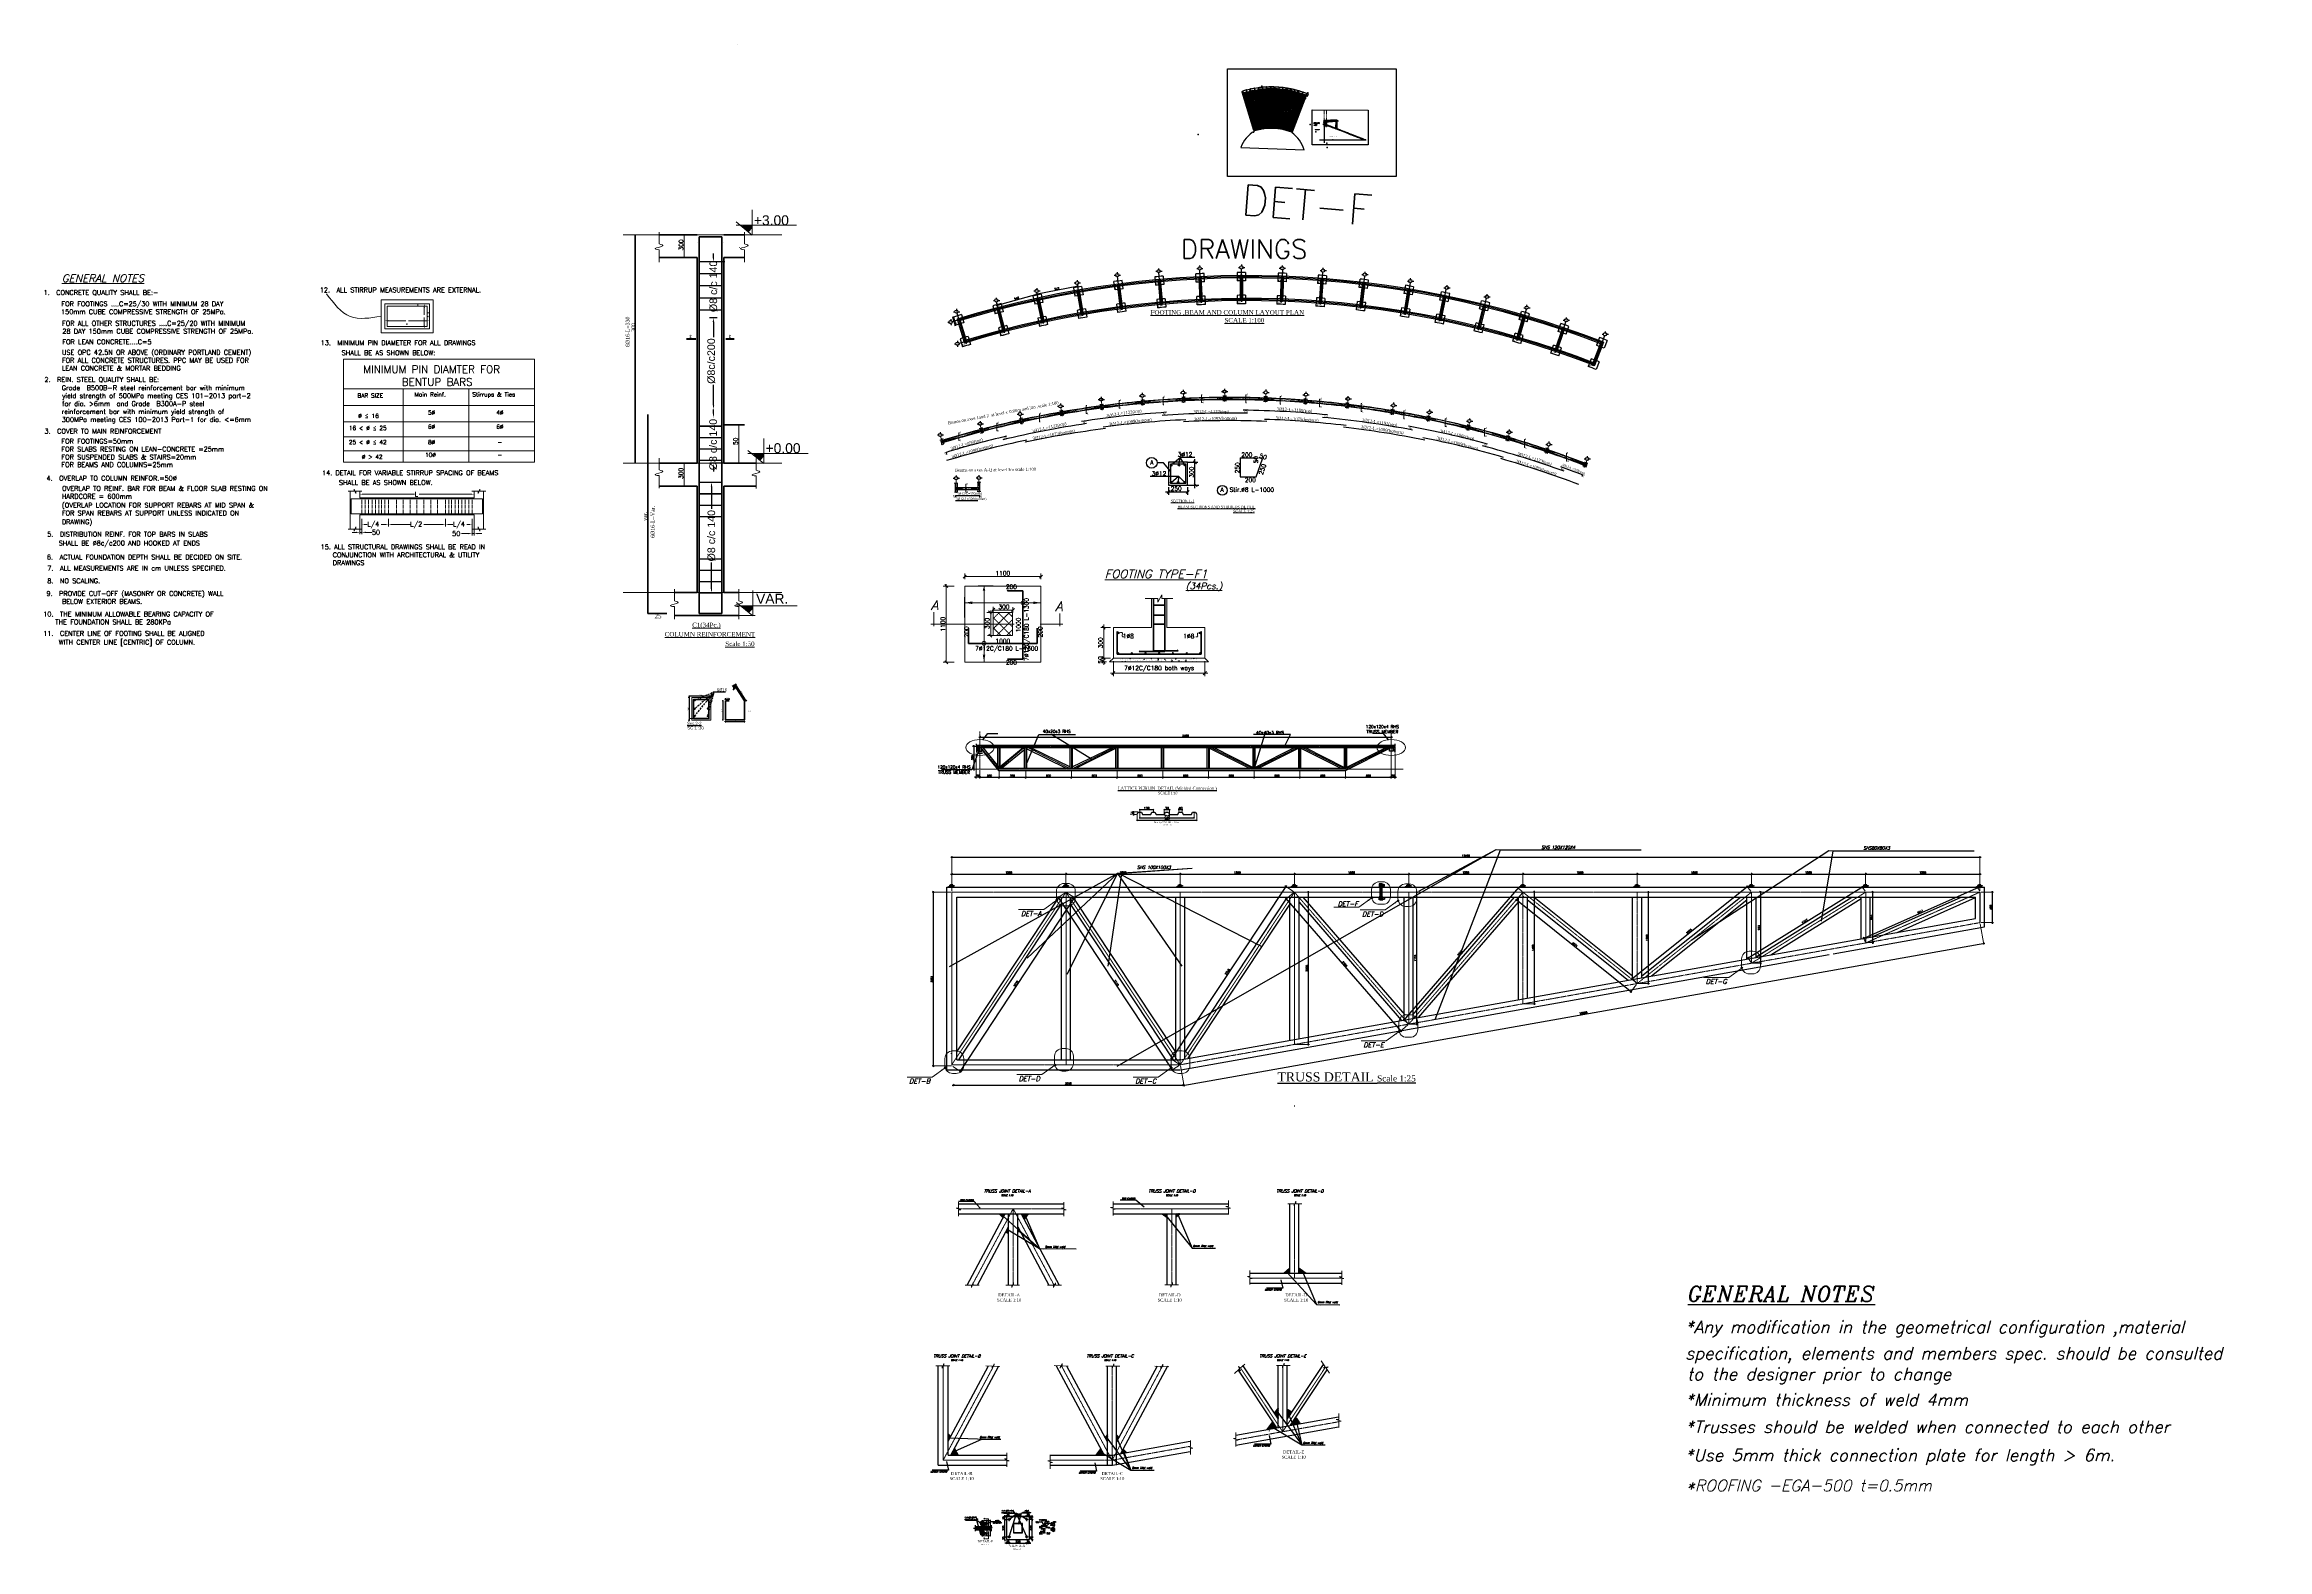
# Model space of a CAD drawing. Extents: x 60675 to 406257, y -6788 to 756297.
# Drawn here: x 377067 to 406257, y 736527 to 756297 of the extents above; entities outside this region: 4.
import ezdxf
from ezdxf.enums import TextEntityAlignment as Align

# ---------------------------------------------------------------- set-up
doc = ezdxf.new("R2010")
doc.units = 0
for name, pattern in [('ACAD_ISO04W100', [3000, 2400, -300, 0, -300]), ('CENTER', [50.8, 31.75, -6.35, 6.35, -6.35]), ('CENTER2', [1.125, 0.75, -0.125, 0.125, -0.125]), ('CENTERX2', [101.6, 63.5, -12.7, 12.7, -12.7]), ('CONTINOUS', [2000000.0, 1000000.0, 1000000.0]), ('CONTINU', [0]), ('DASHED', [0.75, 0.5, -0.25]), ('DASHED2', [0.375, 0.25, -0.125]), ('DASHEDX2', [38.1, 25.4, -12.7]), ('HIDDEN', [9.525, 6.35, -3.175]), ('Overhead', [0.396875, 0.238125, -0.15875])]:
    doc.linetypes.add(name, pattern=pattern)
doc.layers.get('0').update_dxf_attribs({"linetype": 'CONTINUOUS'})
doc.layers.get('Defpoints').update_dxf_attribs({"linetype": 'CONTINUOUS'})
for name, color, linetype in [('AIX', 8, 'CONTINUOUS'), ('BAR-LINE', 6, 'CONTINUOUS'), ('bolt', 4, 'CONTINUOUS'), ('CENTERLINE', 7, 'CONTINUOUS'), ('concrete', 2, 'CONTINUOUS'), ('FOOTING', 2, 'CONTINUOUS'), ('furniture', 127, 'CONTINUOUS'), ('HAC', 8, 'CONTINUOUS'), ('HATC H', 8, 'CONTINUOUS'), ('MEXT', 4, 'CONTINU'), ('plate', 4, 'CONTINUOUS'), ('POINTS', 7, 'CONTINUOUS'), ('PRLN', 5, 'CONTINUOUS'), ('reinfor.', 6, 'CONTINUOUS'), ('STEL', 5, 'CONTINUOUS'), ('TRUSS-LAYOUT', 30, 'CONTINUOUS')]:
    doc.layers.add(name, color=color, linetype=linetype)
for name, color, linetype, lineweight in [('AR-BACKGROUND', 13, 'CONTINUOUS', 25), ('AXI', 5, 'CENTER', 13), ('Axis', 144, 'CENTERX2', 9), ('BAR-OUT', 6, 'CONTINUOUS', 50), ('Center', 9, 'CENTER', 5), ('center line', 8, 'CENTER', 9), ('CENTER-LINE', 1, 'CENTER', 15), ('column', 61, 'CONTINUOUS', 20), ('CONC', 6, 'CONTINUOUS', 50), ('DIM', 247, 'CONTINUOUS', 20), ('DIM-100', 8, 'CONTINUOUS', 9), ('DIM-2', 8, 'CONTINUOUS', 9), ('Dimension', 247, 'CONTINUOUS', 20), ('DIMENSION INT', 5, 'CONTINUOUS', 18), ('DIMENSIONLINE', 5, 'CONTINUOUS', 9), ('elevation', 33, 'CONTINUOUS', 25), ('FOO', 157, 'DASHEDX2', 25), ('FOUNDATION', 7, 'CONTINUOUS', 25), ('FUR-100', 1, 'CONTINUOUS', 9), ('greenery', 3, 'CONTINUOUS', 13), ('HACH', 252, 'CONTINUOUS', 5), ('HATCH', 8, 'CONTINUOUS', 5), ('hidden steel', 142, 'DASHED', 9), ('PUR', 52, 'CONTINUOUS', 25), ('PURLIN', 4, 'CONTINUOUS', 20), ('RAFTER', 4, 'CONTINUOUS', 20), ('REIN', 6, 'CONTINUOUS', 40), ('reinfor', 123, 'CONTINUOUS', 40), ('sec', 4, 'CONTINUOUS', 15), ('SECTION', 1, 'CONTINUOUS', 60), ('steel', 40, 'CONTINUOUS', 25), ('STIRRUPS', 4, 'DASHED', 25), ('stirup', 4, 'CONTINUOUS', 30), ('TEX', 7, 'CONTINUOUS', 25), ('TEXT', 7, 'CONTINUOUS', 25), ('truss', 31, 'CONTINUOUS', 30), ('VIS', 8, 'CONTINUOUS', 18), ('WALL', 7, 'CONTINUOUS', 60), ('Wind&door', 141, 'CONTINUOUS', 30)]:
    doc.layers.add(name, color=color, linetype=linetype, lineweight=lineweight)
doc.layers.add('RHS', color=7, linetype='CONTINUOUS', lineweight=25, true_color=0x3dad99)
doc.styles.add('100', font='verdana.ttf', dxfattribs={"height": 20})
doc.styles.add('100 to 10', font='times.ttf', dxfattribs={"height": 15})
doc.styles.add('ARIAL', font='arial.ttf')
doc.styles.add('arial -50', font='ariali.ttf')
doc.styles.add('bold 1', font='italic.shx', dxfattribs={"height": 150})
doc.styles.add('BOLD 2', font='italic.shx')
doc.styles.add('BOLDTEXT4', font='italic.shx')
doc.styles.add('dim', font='swissel.ttf')
doc.styles.add('dim20', font='romantic.ttf', dxfattribs={"height": 6})
doc.styles.add('DIM50', font='romans.shx')
doc.styles.add('normal 2.5', font='romans.shx')
doc.styles.add('NORMAL2.5', font='romans.shx', dxfattribs={"height": 225})
doc.styles.add('ROMANT', font='times.ttf', dxfattribs={"width": 0.8, "height": 0.8})
doc.styles.add('SIM3', font='romans.shx')
doc.styles.add('ST-T-30', font='arial.ttf', dxfattribs={"height": 85})
doc.styles.add('ST-T-50', font='arial.ttf', dxfattribs={"height": 130})
doc.styles.add('t10', font='arial.ttf', dxfattribs={"height": 27})
doc.styles.add('t20', font='arial.ttf', dxfattribs={"height": 55})
doc.styles.add('T30', font='arial.ttf', dxfattribs={"height": 75})
doc.styles.add('T50', font='arial.ttf', dxfattribs={"height": 13})
doc.styles.add('TEXT50-2.25', font='romans.shx')
doc.styles.add('title', font='romans.shx')
doc.styles.add('UN1', font='romans.shx')
doc.styles.add('yonas', font='TCM_____.TTF')
doc.dimstyles.new('100', dxfattribs={"dimscale": 100, "dimtxt": 0.18, "dimasz": 0.005, "dimexe": 0.1, "dimexo": 0.3, "dimgap": 0.01, "dimtad": 1, "dimdec": 0, "dimdsep": 46, "dimtxsty": 'dim', "dimblk": 'DT', "dimcen": -2.5, "dimdle": 0.15, "dimse1": 1, "dimse2": 1, "dimclrd": 254, "dimclre": 8, "dimclrt": 7, "dimadec": 0, "dimazin": 0, "dimtfac": 1, "dimtdec": 0, "dimtix": 1, "dimtmove": 0, "dimatfit": 3, "dimfxl": 0.1, "dimarcsym": 0})
doc.dimstyles.new('D10', dxfattribs={"dimtxt": 30, "dimasz": 10, "dimexe": 10, "dimexo": 20, "dimgap": 5, "dimtad": 1, "dimdec": 0, "dimzin": 1, "dimdsep": 46, "dimtxsty": 't10', "dimblk1": 'ARCHTICK', "dimblk2": 'ARCHTICK', "dimsah": 1, "dimcen": 0.09, "dimdle": 10, "dimclrd": 256, "dimclre": 256, "dimclrt": 256, "dimadec": 0, "dimazin": 0, "dimtfac": 1, "dimtdec": 0, "dimtofl": 0, "dimtmove": 0, "dimatfit": 3, "dimldrblk": 'ARCHTICK', "dimfxl": 1, "dimtolj": 1, "dimtzin": 0, "dimlwe": -1, "dimarcsym": 0})
doc.dimstyles.new('d30', dxfattribs={"dimtxt": 85, "dimasz": 55, "dimexe": 50, "dimexo": 50, "dimgap": 20, "dimtad": 1, "dimdec": 0, "dimzin": 1, "dimdsep": 46, "dimtxsty": 'T30', "dimblk1": 'ARCHTICK', "dimblk2": 'ARCHTICK', "dimsah": 1, "dimcen": 0, "dimdle": 50, "dimclrd": 256, "dimclre": 256, "dimclrt": 7, "dimadec": 0, "dimazin": 0, "dimtfac": 1, "dimtdec": 0, "dimtix": 1, "dimtofl": 0, "dimtmove": 2, "dimatfit": 3, "dimldrblk": 'ARCHTICK', "dimfxl": 1, "dimtolj": 1, "dimtzin": 0, "dimarcsym": 0})
doc.dimstyles.new('detail', dxfattribs={"dimtxt": 10, "dimasz": 3, "dimexe": 7, "dimexo": 7, "dimgap": 2, "dimtad": 1, "dimtoh": 1, "dimdec": 1, "dimzin": 0, "dimdsep": 46, "dimtxsty": 'yonas', "dimblk": 'ARCHTICK', "dimcen": 0.03, "dimdle": 7, "dimclrd": 13, "dimclrt": 1, "dimadec": 0, "dimazin": 0, "dimtfac": 1, "dimtdec": 1, "dimtofl": 0, "dimtmove": 0, "dimatfit": 3, "dimldrblk": 'ARCHTICK', "dimfxl": 10, "dimfxlon": 1, "dimtolj": 1, "dimtzin": 0, "dimarcsym": 1})
doc.dimstyles.new('DIM 1-5A', dxfattribs={"dimtxt": 11.25, "dimasz": 10, "dimexe": 7.5, "dimexo": 7.5, "dimgap": 2.5, "dimtad": 1, "dimdec": 0, "dimzin": 0, "dimdsep": 46, "dimtxsty": 'DIM50', "dimblk": 'OBLIQUE', "dimcen": 2.5, "dimdle": 7.5, "dimclrd": 9, "dimclre": 9, "dimclrt": 3, "dimazin": 0, "dimtfac": 1, "dimtdec": 0, "dimtix": 1, "dimtofl": 0, "dimtmove": 0, "dimatfit": 3, "dimfxl": 1, "dimtolj": 1, "dimtzin": 0, "dimarcsym": 0})
doc.dimstyles.new('dim 20', dxfattribs={"dimtxt": 6, "dimasz": 5, "dimexe": 8, "dimexo": 4, "dimgap": 2, "dimtad": 1, "dimdec": 0, "dimzin": 0, "dimdsep": 46, "dimtxsty": 'dim20', "dimblk": 'ARCHTICK', "dimcen": 0.09, "dimdle": 8, "dimclrd": 3, "dimclre": 3, "dimclrt": 1, "dimadec": 0, "dimazin": 0, "dimtfac": 1, "dimtdec": 0, "dimtofl": 0, "dimtmove": 2, "dimatfit": 3, "dimldrblk": 'ARCHTICK', "dimfxl": 5, "dimtolj": 1, "dimtzin": 0, "dimlwd": -1, "dimlwe": -1, "dimarcsym": 1})
doc.dimstyles.new('DIM-10', dxfattribs={"dimtxt": 25, "dimasz": 20, "dimexe": 15, "dimexo": 15, "dimgap": 6, "dimtad": 1, "dimdec": 0, "dimzin": 0, "dimdsep": 46, "dimtxsty": 'TEXT50-2.25', "dimblk1": 'OBLIQUE', "dimblk2": 'OBLIQUE', "dimsah": 1, "dimcen": 5, "dimdle": 15, "dimclrd": 9, "dimclre": 9, "dimclrt": 3, "dimadec": 0, "dimazin": 0, "dimtfac": 1, "dimtdec": 0, "dimtix": 1, "dimtmove": 0, "dimatfit": 0, "dimfxl": 1, "dimtolj": 1, "dimtzin": 0, "dimlwe": -1, "dimarcsym": 0})
doc.dimstyles.new('DIM-100', dxfattribs={"dimtxt": 200, "dimasz": 100, "dimexe": 75, "dimexo": 75, "dimgap": 30, "dimtad": 1, "dimdec": 0, "dimzin": 0, "dimdsep": 46, "dimtxsty": 'TEXT50-2.25', "dimblk1": 'OBLIQUE', "dimblk2": 'OBLIQUE', "dimsah": 1, "dimcen": 25, "dimdle": 75, "dimclrd": 9, "dimclre": 9, "dimclrt": 3, "dimazin": 0, "dimtfac": 1, "dimtdec": 0, "dimtmove": 0, "dimatfit": 0, "dimfxl": 1, "dimtolj": 1, "dimtzin": 0, "dimlwe": -1, "dimarcsym": 0})
doc.dimstyles.new('DIM-5', dxfattribs={"dimtxt": 200, "dimasz": 10, "dimexe": 7.5, "dimexo": 7.5, "dimgap": 3, "dimtad": 1, "dimdec": 0, "dimzin": 0, "dimdsep": 46, "dimtxsty": 'TEXT50-2.25', "dimblk1": 'OBLIQUE', "dimblk2": 'OBLIQUE', "dimsah": 1, "dimcen": 2.5, "dimdle": 7.5, "dimclrd": 9, "dimclre": 9, "dimclrt": 3, "dimadec": 0, "dimazin": 0, "dimtfac": 1, "dimtdec": 0, "dimtix": 1, "dimtmove": 0, "dimatfit": 0, "dimfxl": 1, "dimtolj": 1, "dimtzin": 0, "dimlwe": -1, "dimarcsym": 0})
doc.dimstyles.new('Leader', dxfattribs={"dimtxt": 20, "dimasz": 25, "dimexe": 5, "dimexo": 5, "dimgap": 5, "dimtad": 0, "dimdec": 0, "dimdsep": 46, "dimtxsty": '100', "dimcen": 2.5, "dimdle": 100, "dimclrd": 76, "dimclre": 96, "dimclrt": 3, "dimadec": 0, "dimazin": 0, "dimtfac": 1, "dimtdec": 0, "dimtofl": 0, "dimtmove": 1, "dimatfit": 3, "dimfxl": 1, "dimtolj": 1, "dimtzin": 0, "dimlwd": -1, "dimlwe": -1, "dimarcsym": 0})
doc.dimstyles.new('sc- 50', dxfattribs={"dimtxt": 15, "dimasz": 10, "dimexe": 2, "dimexo": 5, "dimtad": 1, "dimdec": 0, "dimdsep": 46, "dimtxsty": 'arial -50', "dimblk": 'ARCHTICK', "dimcen": 2.5, "dimclrd": 146, "dimclre": 146, "dimclrt": 112, "dimadec": 0, "dimazin": 0, "dimtfac": 1, "dimtdec": 0, "dimtix": 1, "dimtmove": 0, "dimatfit": 3, "dimldrblk": 'ARCHTICK', "dimfxl": 5, "dimlwd": -1, "dimlwe": -1, "dimarcsym": 0})
doc.dimstyles.get("Standard").update_dxf_attribs({"dimtxt": 0.18, "dimasz": 0.18, "dimexe": 0.18, "dimexo": 0.0625, "dimgap": 0.09, "dimtad": 0, "dimtih": 1, "dimtoh": 1, "dimdec": 4, "dimzin": 0, "dimdsep": 46, "dimtxsty": 'Standard', "dimcen": 0.09, "dimadec": 0, "dimazin": 0, "dimtfac": 1, "dimtdec": 4, "dimtofl": 0, "dimtmove": 0, "dimatfit": 3, "dimfxl": 1, "dimtolj": 1, "dimtzin": 0, "dimarcsym": 0})

# ---------------------------------------------------------------- blocks, each defined once
blk = doc.blocks.new('_ARCHTICK')
at = {"color": 0, "linetype": 'ByBlock', "const_width": 0.15}
blk.add_lwpolyline([(-0.5, -0.5), (0.5, 0.5)], dxfattribs=at)
blk = doc.blocks.new('*D42')
at = {"color": 0, "lineweight": -2}
for p, q in [((393753, 755238), (393753, 755238)), ((393753, 755238), (393753, 755237)), ((393753, 755236), (393753, 755237)), ((393753, 755236), (393753, 755236))]:
    blk.add_line(p, q, dxfattribs=at)
at = {"color": 0, "lineweight": 25}
for points in [[(393753, 755238), (393753, 755238), (393753, 755238)], [(393753, 755236), (393753, 755236), (393753, 755236)]]:
    blk.add_solid(points, dxfattribs=at)
at = {"layer": 'Defpoints', "color": 0, "lineweight": 25}
for p in [(393753, 755238), (393753, 755238), (393753, 755236)]:
    blk.add_point(p, dxfattribs=at)
at = {"color": 0, "insert": (393753, 755237), "char_height": 0.01, "attachment_point": 5}
blk.add_mtext('\\A1;1.2000', dxfattribs=at)
blk = doc.blocks.new('*D43')
at = {"color": 0, "lineweight": -2}
for p, q in [((393752, 755236), (393752, 755236)), ((393752, 755236), (393752, 755236)), ((393753, 755236), (393752, 755236)), ((393753, 755236), (393753, 755236))]:
    blk.add_line(p, q, dxfattribs=at)
at = {"color": 0, "lineweight": 25}
for points in [[(393752, 755236), (393752, 755236), (393752, 755236)], [(393753, 755236), (393753, 755236), (393753, 755236)]]:
    blk.add_solid(points, dxfattribs=at)
at = {"layer": 'Defpoints', "color": 0, "lineweight": 25}
for p in [(393752, 755236), (393753, 755236), (393753, 755236)]:
    blk.add_point(p, dxfattribs=at)
at = {"color": 0, "insert": (393752, 755236), "char_height": 0.01, "attachment_point": 5}
blk.add_mtext('\\A1;1.2000', dxfattribs=at)
blk = doc.blocks.new('A$C25C70FC9')
at = {"layer": 'sec', "ltscale": 20, "const_width": 26}
for points in [[(136, 42), (136, 166)], [(136, 76), (317, 76)]]:
    blk.add_lwpolyline(points, dxfattribs=at)
blk = doc.blocks.new('A$C105B05BA')
at = {"layer": 'AXI', "linetype": 'CENTER'}
for p, q in [((28, 0), (-28, 0)), ((0, 20), (0, -20))]:
    blk.add_line(p, q, dxfattribs=at)
blk.add_circle((0, 0), 13, dxfattribs=at)
at = {"layer": 'steel'}
blk.add_lwpolyline([(-10, 17), (-19, 0), (-10, -17), (10, -17), (19, 0), (10, 17)], close=True, dxfattribs=at)
blk = doc.blocks.new('*D44')
at = {"color": 0, "lineweight": -2}
for p, q in [((393772, 755237), (393773, 755237)), ((393773, 755237), (393773, 755236)), ((393773, 755234), (393773, 755235)), ((393773, 755234), (393773, 755234))]:
    blk.add_line(p, q, dxfattribs=at)
at = {"color": 0, "lineweight": 25}
for points in [[(393773, 755237), (393773, 755237), (393773, 755237)], [(393773, 755234), (393773, 755234), (393773, 755234)]]:
    blk.add_solid(points, dxfattribs=at)
at = {"layer": 'Defpoints', "color": 0, "lineweight": 25}
for p in [(393772, 755237), (393773, 755237), (393773, 755234)]:
    blk.add_point(p, dxfattribs=at)
at = {"color": 0, "insert": (393773, 755236), "char_height": 0.06, "attachment_point": 5}
blk.add_mtext('\\A1;3.00', dxfattribs=at)
blk = doc.blocks.new('*D45')
at = {"color": 0, "lineweight": -2}
for p, q in [((393772, 755238), (393774, 755238)), ((393772, 755237), (393774, 755237)), ((393774, 755238), (393774, 755237)), ((393774, 755237), (393774, 755237))]:
    blk.add_line(p, q, dxfattribs=at)
at = {"color": 0, "lineweight": 25}
for points in [[(393774, 755238), (393774, 755238), (393774, 755238)], [(393774, 755237), (393774, 755237), (393774, 755237)]]:
    blk.add_solid(points, dxfattribs=at)
at = {"layer": 'Defpoints', "color": 0, "lineweight": 25}
for p in [(393772, 755238), (393772, 755237), (393774, 755238)]:
    blk.add_point(p, dxfattribs=at)
at = {"color": 0, "insert": (393774, 755237), "char_height": 0.06, "attachment_point": 5}
blk.add_mtext('\\A1;0.50', dxfattribs=at)
blk = doc.blocks.new('*D46')
at = {"color": 0, "lineweight": -2}
for p, q in [((393763, 755239), (393763, 755239)), ((393763, 755239), (393763, 755239)), ((393764, 755238), (393764, 755239)), ((393764, 755239), (393764, 755239))]:
    blk.add_line(p, q, dxfattribs=at)
at = {"color": 0, "lineweight": 25}
for points in [[(393763, 755239), (393763, 755239), (393763, 755239)], [(393764, 755239), (393764, 755239), (393764, 755239)]]:
    blk.add_solid(points, dxfattribs=at)
at = {"layer": 'Defpoints', "color": 0, "lineweight": 25}
for p in [(393763, 755238), (393764, 755239), (393764, 755238)]:
    blk.add_point(p, dxfattribs=at)
at = {"color": 0, "insert": (393764, 755239), "char_height": 0.01, "attachment_point": 5}
blk.add_mtext('\\A1;{\\H0.5x;0.2802}', dxfattribs=at)
blk = doc.blocks.new('*D47')
at = {"color": 0, "lineweight": -2}
for p in [(393764, 755238), (393764, 755238), (393764, 755239), (393764, 755239)]:
    blk.add_line(p, (393764, 755239), dxfattribs=at)
at = {"color": 0, "lineweight": 25}
blk.add_solid([(393764, 755239), (393764, 755239), (393764, 755239)], dxfattribs=at)
blk.add_solid([(393764, 755239), (393764, 755239), (393764, 755239)], dxfattribs=at)
at = {"layer": 'Defpoints', "color": 0, "lineweight": 25}
for p in [(393764, 755239), (393764, 755238), (393764, 755238)]:
    blk.add_point(p, dxfattribs=at)
at = {"color": 0, "insert": (393764, 755239), "char_height": 0.01, "attachment_point": 5}
blk.add_mtext('\\A1;{\\H0.5x;0.3999}', dxfattribs=at)
blk = doc.blocks.new('*D48')
at = {"color": 0, "lineweight": -2}
for p in [(393764, 755238), (393764, 755239), (393764, 755239), (393764, 755239)]:
    blk.add_line(p, (393764, 755239), dxfattribs=at)
at = {"color": 0, "lineweight": 25}
blk.add_solid([(393764, 755239), (393764, 755239), (393764, 755239)], dxfattribs=at)
blk.add_solid([(393764, 755239), (393764, 755239), (393764, 755239)], dxfattribs=at)
at = {"layer": 'Defpoints', "color": 0, "lineweight": 25}
for p in [(393764, 755239), (393764, 755238), (393764, 755238)]:
    blk.add_point(p, dxfattribs=at)
at = {"color": 0, "insert": (393764, 755239), "char_height": 0.01, "attachment_point": 5}
blk.add_mtext('\\A1;{\\H0.5x;0.2800}', dxfattribs=at)
blk = doc.blocks.new('*D49')
at = {"color": 0, "lineweight": -2}
for p, q in [((393764, 755237), (393764, 755237)), ((393764, 755236), (393764, 755237)), ((393764, 755237), (393764, 755237)), ((393764, 755236), (393764, 755236))]:
    blk.add_line(p, q, dxfattribs=at)
at = {"color": 0, "lineweight": 25}
for points in [[(393764, 755237), (393764, 755237), (393764, 755237)], [(393764, 755236), (393764, 755236), (393764, 755236)]]:
    blk.add_solid(points, dxfattribs=at)
at = {"layer": 'Defpoints', "color": 0, "lineweight": 25}
for p in [(393763, 755236), (393764, 755237), (393764, 755237)]:
    blk.add_point(p, dxfattribs=at)
at = {"color": 0, "insert": (393764, 755237), "char_height": 0.01, "attachment_point": 5}
blk.add_mtext('\\A1;{\\H0.5x;0.3599}', dxfattribs=at)
blk = doc.blocks.new('*D50')
at = {"color": 0, "lineweight": -2}
for p, q in [((393764, 755238), (393763, 755238)), ((393763, 755238), (393763, 755238)), ((393764, 755237), (393763, 755237)), ((393763, 755237), (393763, 755237))]:
    blk.add_line(p, q, dxfattribs=at)
at = {"color": 0, "lineweight": 25}
for points in [[(393763, 755238), (393763, 755238), (393763, 755238)], [(393763, 755237), (393763, 755237), (393763, 755237)]]:
    blk.add_solid(points, dxfattribs=at)
at = {"layer": 'Defpoints', "color": 0, "lineweight": 25}
for p in [(393763, 755238), (393764, 755238), (393764, 755237)]:
    blk.add_point(p, dxfattribs=at)
at = {"color": 0, "insert": (393763, 755237), "char_height": 0.01, "attachment_point": 5}
blk.add_mtext('\\A1;{\\H0.5x;1.3204}', dxfattribs=at)
blk = doc.blocks.new('*D51')
at = {"color": 0, "lineweight": -2}
for p in [(393763, 755238), (393764, 755238), (393762, 755238), (393762, 755238)]:
    blk.add_line(p, (393762, 755238), dxfattribs=at)
at = {"color": 0, "lineweight": 25}
blk.add_solid([(393762, 755238), (393762, 755238), (393762, 755238)], dxfattribs=at)
blk.add_solid([(393762, 755238), (393762, 755238), (393762, 755238)], dxfattribs=at)
at = {"layer": 'Defpoints', "color": 0, "lineweight": 25}
for p in [(393762, 755238), (393763, 755238), (393764, 755238)]:
    blk.add_point(p, dxfattribs=at)
at = {"color": 0, "insert": (393762, 755238), "char_height": 0.01, "attachment_point": 5}
blk.add_mtext('\\A1;{\\H0.5x;0.3599}', dxfattribs=at)
blk = doc.blocks.new('*D52')
at = {"color": 0, "lineweight": -2}
for p, q in [((393763, 755238), (393762, 755238)), ((393762, 755238), (393762, 755237)), ((393762, 755236), (393762, 755237)), ((393763, 755236), (393762, 755236))]:
    blk.add_line(p, q, dxfattribs=at)
at = {"color": 0, "lineweight": 25}
for points in [[(393762, 755238), (393762, 755238), (393762, 755238)], [(393762, 755236), (393762, 755236), (393762, 755236)]]:
    blk.add_solid(points, dxfattribs=at)
at = {"layer": 'Defpoints', "color": 0, "lineweight": 25}
for p in [(393762, 755236), (393763, 755238), (393763, 755236)]:
    blk.add_point(p, dxfattribs=at)
at = {"color": 0, "insert": (393762, 755237), "char_height": 0.01, "attachment_point": 5}
blk.add_mtext('\\A1;{\\H0.5x;2.0403}', dxfattribs=at)
blk = doc.blocks.new('*D53')
at = {"color": 0, "lineweight": -2}
for p, q in [((393745, 755239), (393745, 755239)), ((393745, 755239), (393745, 755238)), ((393745, 755238), (393745, 755238)), ((393745, 755238), (393745, 755238))]:
    blk.add_line(p, q, dxfattribs=at)
at = {"color": 0, "lineweight": 25}
for points in [[(393745, 755239), (393745, 755239), (393745, 755239)], [(393745, 755238), (393745, 755238), (393745, 755238)]]:
    blk.add_solid(points, dxfattribs=at)
at = {"layer": 'Defpoints', "color": 0, "lineweight": 25}
for p in [(393745, 755239), (393745, 755239), (393745, 755238)]:
    blk.add_point(p, dxfattribs=at)
at = {"color": 0, "insert": (393745, 755238), "char_height": 0.01, "attachment_point": 5}
blk.add_mtext('\\A1;{25}', dxfattribs=at)
blk = doc.blocks.new('*D54')
at = {"color": 0, "lineweight": -2}
for p, q in [((393745, 755237), (393745, 755237)), ((393745, 755237), (393746, 755237)), ((393746, 755237), (393746, 755237)), ((393746, 755237), (393746, 755237))]:
    blk.add_line(p, q, dxfattribs=at)
at = {"color": 0, "lineweight": 25}
for points in [[(393745, 755237), (393745, 755237), (393745, 755237)], [(393746, 755237), (393746, 755237), (393746, 755237)]]:
    blk.add_solid(points, dxfattribs=at)
at = {"layer": 'Defpoints', "color": 0, "lineweight": 25}
for p in [(393745, 755237), (393745, 755237), (393746, 755237)]:
    blk.add_point(p, dxfattribs=at)
at = {"color": 0, "insert": (393746, 755237), "char_height": 0.01, "attachment_point": 5}
blk.add_mtext('\\A1;25', dxfattribs=at)
blk = doc.blocks.new('*D55')
at = {"color": 0, "lineweight": -2}
for p, q in [((393747, 755238), (393748, 755237)), ((393747, 755237), (393747, 755237)), ((393748, 755237), (393747, 755237)), ((393747, 755237), (393747, 755237))]:
    blk.add_line(p, q, dxfattribs=at)
at = {"color": 0, "lineweight": 25}
for points in [[(393747, 755237), (393747, 755237), (393747, 755237)], [(393748, 755237), (393748, 755237), (393748, 755237)]]:
    blk.add_solid(points, dxfattribs=at)
at = {"layer": 'Defpoints', "color": 0, "lineweight": 25}
for p in [(393746, 755237), (393747, 755238), (393747, 755237)]:
    blk.add_point(p, dxfattribs=at)
at = {"color": 0, "insert": (393747, 755237), "char_height": 0.01, "attachment_point": 5}
blk.add_mtext('\\A1;40', dxfattribs=at)
blk = doc.blocks.new('*D56')
at = {"color": 0, "lineweight": -2}
for p, q in [((393735, 755265), (393735, 755266)), ((393735, 755266), (393737, 755266)), ((393739, 755266), (393737, 755266)), ((393739, 755265), (393739, 755266))]:
    blk.add_line(p, q, dxfattribs=at)
at = {"color": 0, "lineweight": 25}
for points in [[(393735, 755266), (393735, 755266), (393735, 755266)], [(393739, 755266), (393739, 755266), (393739, 755266)]]:
    blk.add_solid(points, dxfattribs=at)
at = {"layer": 'Defpoints', "color": 0, "lineweight": 25}
for p in [(393735, 755265), (393739, 755266), (393739, 755265)]:
    blk.add_point(p, dxfattribs=at)
at = {"color": 0, "insert": (393737, 755266), "char_height": 0.06, "attachment_point": 5}
blk.add_mtext('\\A1;{\\H0.52083x;4.00}', dxfattribs=at)
blk = doc.blocks.new('*D57')
at = {"color": 0, "lineweight": -2}
for p, q in [((393739, 755265), (393739, 755266)), ((393739, 755266), (393741, 755266)), ((393743, 755266), (393741, 755266)), ((393743, 755265), (393743, 755266))]:
    blk.add_line(p, q, dxfattribs=at)
at = {"color": 0, "lineweight": 25}
for points in [[(393739, 755266), (393739, 755266), (393739, 755266)], [(393743, 755266), (393743, 755266), (393743, 755266)]]:
    blk.add_solid(points, dxfattribs=at)
at = {"layer": 'Defpoints', "color": 0, "lineweight": 25}
for p in [(393739, 755265), (393743, 755266), (393743, 755265)]:
    blk.add_point(p, dxfattribs=at)
at = {"color": 0, "insert": (393741, 755266), "char_height": 0.06, "attachment_point": 5}
blk.add_mtext('\\A1;{\\H0.52083x;4.00}', dxfattribs=at)
blk = doc.blocks.new('*D58')
at = {"color": 0, "lineweight": -2}
for p, q in [((393743, 755265), (393743, 755266)), ((393743, 755266), (393745, 755266)), ((393747, 755266), (393745, 755266)), ((393747, 755265), (393747, 755266))]:
    blk.add_line(p, q, dxfattribs=at)
at = {"color": 0, "lineweight": 25}
for points in [[(393743, 755266), (393743, 755266), (393743, 755266)], [(393747, 755266), (393747, 755266), (393747, 755266)]]:
    blk.add_solid(points, dxfattribs=at)
at = {"layer": 'Defpoints', "color": 0, "lineweight": 25}
for p in [(393743, 755265), (393747, 755266), (393747, 755265)]:
    blk.add_point(p, dxfattribs=at)
at = {"color": 0, "insert": (393745, 755266), "char_height": 0.06, "attachment_point": 5}
blk.add_mtext('\\A1;{\\H0.52083x;4.00}', dxfattribs=at)
blk = doc.blocks.new('*D59')
at = {"color": 0, "lineweight": -2}
for p, q in [((393747, 755265), (393747, 755266)), ((393747, 755266), (393749, 755266)), ((393751, 755266), (393749, 755266)), ((393751, 755265), (393751, 755266))]:
    blk.add_line(p, q, dxfattribs=at)
at = {"color": 0, "lineweight": 25}
for points in [[(393747, 755266), (393747, 755266), (393747, 755266)], [(393751, 755266), (393751, 755266), (393751, 755266)]]:
    blk.add_solid(points, dxfattribs=at)
at = {"layer": 'Defpoints', "color": 0, "lineweight": 25}
for p in [(393747, 755265), (393751, 755266), (393751, 755265)]:
    blk.add_point(p, dxfattribs=at)
at = {"color": 0, "insert": (393749, 755266), "char_height": 0.06, "attachment_point": 5}
blk.add_mtext('\\A1;{\\H0.52083x;4.00}', dxfattribs=at)
blk = doc.blocks.new('*D60')
at = {"color": 0, "lineweight": -2}
for p, q in [((393751, 755265), (393751, 755266)), ((393751, 755266), (393753, 755266)), ((393755, 755266), (393753, 755266)), ((393755, 755265), (393755, 755266))]:
    blk.add_line(p, q, dxfattribs=at)
at = {"color": 0, "lineweight": 25}
for points in [[(393751, 755266), (393751, 755266), (393751, 755266)], [(393755, 755266), (393755, 755266), (393755, 755266)]]:
    blk.add_solid(points, dxfattribs=at)
at = {"layer": 'Defpoints', "color": 0, "lineweight": 25}
for p in [(393751, 755265), (393755, 755266), (393755, 755265)]:
    blk.add_point(p, dxfattribs=at)
at = {"color": 0, "insert": (393753, 755266), "char_height": 0.06, "attachment_point": 5}
blk.add_mtext('\\A1;{\\H0.52083x;4.00}', dxfattribs=at)
blk = doc.blocks.new('*D61')
at = {"color": 0, "lineweight": -2}
for p, q in [((393755, 755265), (393755, 755266)), ((393755, 755266), (393757, 755266)), ((393759, 755266), (393757, 755266)), ((393759, 755265), (393759, 755266))]:
    blk.add_line(p, q, dxfattribs=at)
at = {"color": 0, "lineweight": 25}
for points in [[(393755, 755266), (393755, 755266), (393755, 755266)], [(393759, 755266), (393759, 755266), (393759, 755266)]]:
    blk.add_solid(points, dxfattribs=at)
at = {"layer": 'Defpoints', "color": 0, "lineweight": 25}
for p in [(393755, 755265), (393759, 755266), (393759, 755265)]:
    blk.add_point(p, dxfattribs=at)
at = {"color": 0, "insert": (393757, 755266), "char_height": 0.06, "attachment_point": 5}
blk.add_mtext('\\A1;{\\H0.52083x;4.00}', dxfattribs=at)
blk = doc.blocks.new('*D62')
at = {"color": 0, "lineweight": -2}
for p, q in [((393779, 755265), (393779, 755266)), ((393779, 755266), (393781, 755266)), ((393783, 755266), (393781, 755266)), ((393783, 755265), (393783, 755266))]:
    blk.add_line(p, q, dxfattribs=at)
at = {"color": 0, "lineweight": 25}
for points in [[(393779, 755266), (393779, 755266), (393779, 755266)], [(393783, 755266), (393783, 755266), (393783, 755266)]]:
    blk.add_solid(points, dxfattribs=at)
at = {"layer": 'Defpoints', "color": 0, "lineweight": 25}
for p in [(393779, 755265), (393783, 755266), (393783, 755265)]:
    blk.add_point(p, dxfattribs=at)
at = {"color": 0, "insert": (393781, 755266), "char_height": 0.06, "attachment_point": 5}
blk.add_mtext('\\A1;{\\H0.52083x;4.00}', dxfattribs=at)
blk = doc.blocks.new('*D63')
at = {"color": 0, "lineweight": -2}
for p, q in [((393783, 755265), (393783, 755266)), ((393783, 755266), (393785, 755266)), ((393787, 755266), (393785, 755266)), ((393787, 755265), (393787, 755266))]:
    blk.add_line(p, q, dxfattribs=at)
at = {"color": 0, "lineweight": 25}
for points in [[(393783, 755266), (393783, 755266), (393783, 755266)], [(393787, 755266), (393787, 755266), (393787, 755266)]]:
    blk.add_solid(points, dxfattribs=at)
at = {"layer": 'Defpoints', "color": 0, "lineweight": 25}
for p in [(393783, 755265), (393787, 755266), (393787, 755265)]:
    blk.add_point(p, dxfattribs=at)
at = {"color": 0, "insert": (393785, 755266), "char_height": 0.06, "attachment_point": 5}
blk.add_mtext('\\A1;{\\H0.52083x;4.00}', dxfattribs=at)
blk = doc.blocks.new('*D64')
at = {"color": 0, "lineweight": -2}
for p, q in [((393787, 755265), (393787, 755266)), ((393787, 755266), (393789, 755266)), ((393791, 755266), (393789, 755266)), ((393791, 755265), (393791, 755266))]:
    blk.add_line(p, q, dxfattribs=at)
at = {"color": 0, "lineweight": 25}
for points in [[(393787, 755266), (393787, 755266), (393787, 755266)], [(393791, 755266), (393791, 755266), (393791, 755266)]]:
    blk.add_solid(points, dxfattribs=at)
at = {"layer": 'Defpoints', "color": 0, "lineweight": 25}
for p in [(393787, 755265), (393791, 755266), (393791, 755265)]:
    blk.add_point(p, dxfattribs=at)
at = {"color": 0, "insert": (393789, 755266), "char_height": 0.06, "attachment_point": 5}
blk.add_mtext('\\A1;{\\H0.52083x;4.00}', dxfattribs=at)
blk = doc.blocks.new('*D65')
at = {"color": 0, "lineweight": -2}
for p, q in [((393791, 755265), (393791, 755266)), ((393791, 755266), (393793, 755266)), ((393795, 755266), (393793, 755266)), ((393795, 755265), (393795, 755266))]:
    blk.add_line(p, q, dxfattribs=at)
at = {"color": 0, "lineweight": 25}
for points in [[(393791, 755266), (393791, 755266), (393791, 755266)], [(393795, 755266), (393795, 755266), (393795, 755266)]]:
    blk.add_solid(points, dxfattribs=at)
at = {"layer": 'Defpoints', "color": 0, "lineweight": 25}
for p in [(393791, 755265), (393795, 755266), (393795, 755265)]:
    blk.add_point(p, dxfattribs=at)
at = {"color": 0, "insert": (393793, 755266), "char_height": 0.06, "attachment_point": 5}
blk.add_mtext('\\A1;{\\H0.52083x;4.00}', dxfattribs=at)
blk = doc.blocks.new('*D66')
at = {"color": 0, "lineweight": -2}
for p, q in [((393795, 755265), (393795, 755266)), ((393795, 755266), (393797, 755266)), ((393799, 755266), (393797, 755266)), ((393799, 755265), (393799, 755266))]:
    blk.add_line(p, q, dxfattribs=at)
at = {"color": 0, "lineweight": 25}
for points in [[(393795, 755266), (393795, 755266), (393795, 755266)], [(393799, 755266), (393799, 755266), (393799, 755266)]]:
    blk.add_solid(points, dxfattribs=at)
at = {"layer": 'Defpoints', "color": 0, "lineweight": 25}
for p in [(393795, 755265), (393799, 755266), (393799, 755265)]:
    blk.add_point(p, dxfattribs=at)
at = {"color": 0, "insert": (393797, 755266), "char_height": 0.06, "attachment_point": 5}
blk.add_mtext('\\A1;{\\H0.52083x;4.00}', dxfattribs=at)
blk = doc.blocks.new('*D67')
at = {"color": 0, "lineweight": -2}
for p, q in [((393799, 755265), (393799, 755266)), ((393799, 755266), (393801, 755266)), ((393803, 755266), (393801, 755266)), ((393803, 755265), (393803, 755266))]:
    blk.add_line(p, q, dxfattribs=at)
at = {"color": 0, "lineweight": 25}
for points in [[(393799, 755266), (393799, 755266), (393799, 755266)], [(393803, 755266), (393803, 755266), (393803, 755266)]]:
    blk.add_solid(points, dxfattribs=at)
at = {"layer": 'Defpoints', "color": 0, "lineweight": 25}
for p in [(393799, 755265), (393803, 755266), (393803, 755265)]:
    blk.add_point(p, dxfattribs=at)
at = {"color": 0, "insert": (393801, 755266), "char_height": 0.06, "attachment_point": 5}
blk.add_mtext('\\A1;{\\H0.52083x;4.00}', dxfattribs=at)
blk = doc.blocks.new('*D68')
at = {"color": 0, "lineweight": -2}
for p, q in [((393803, 755265), (393803, 755266)), ((393803, 755266), (393805, 755266)), ((393807, 755266), (393805, 755266)), ((393807, 755265), (393807, 755266))]:
    blk.add_line(p, q, dxfattribs=at)
at = {"color": 0, "lineweight": 25}
for points in [[(393803, 755266), (393803, 755266), (393803, 755266)], [(393807, 755266), (393807, 755266), (393807, 755266)]]:
    blk.add_solid(points, dxfattribs=at)
at = {"layer": 'Defpoints', "color": 0, "lineweight": 25}
for p in [(393803, 755265), (393807, 755266), (393807, 755265)]:
    blk.add_point(p, dxfattribs=at)
at = {"color": 0, "insert": (393805, 755266), "char_height": 0.06, "attachment_point": 5}
blk.add_mtext('\\A1;{\\H0.52083x;4.00}', dxfattribs=at)
blk = doc.blocks.new('*D69')
at = {"color": 0, "lineweight": -2}
for p, q in [((393759, 755265), (393759, 755266)), ((393759, 755266), (393761, 755266)), ((393763, 755266), (393761, 755266)), ((393763, 755265), (393763, 755266))]:
    blk.add_line(p, q, dxfattribs=at)
at = {"color": 0, "lineweight": 25}
for points in [[(393759, 755266), (393759, 755266), (393759, 755266)], [(393763, 755266), (393763, 755266), (393763, 755266)]]:
    blk.add_solid(points, dxfattribs=at)
at = {"layer": 'Defpoints', "color": 0, "lineweight": 25}
for p in [(393759, 755265), (393763, 755266), (393763, 755265)]:
    blk.add_point(p, dxfattribs=at)
at = {"color": 0, "insert": (393761, 755266), "char_height": 0.06, "attachment_point": 5}
blk.add_mtext('\\A1;{\\H0.52083x;4.00}', dxfattribs=at)
blk = doc.blocks.new('*D70')
at = {"color": 0, "lineweight": -2}
for p, q in [((393763, 755265), (393763, 755266)), ((393763, 755266), (393765, 755266)), ((393767, 755266), (393765, 755266)), ((393767, 755265), (393767, 755266))]:
    blk.add_line(p, q, dxfattribs=at)
at = {"color": 0, "lineweight": 25}
for points in [[(393763, 755266), (393763, 755266), (393763, 755266)], [(393767, 755266), (393767, 755266), (393767, 755266)]]:
    blk.add_solid(points, dxfattribs=at)
at = {"layer": 'Defpoints', "color": 0, "lineweight": 25}
for p in [(393763, 755265), (393767, 755266), (393767, 755265)]:
    blk.add_point(p, dxfattribs=at)
at = {"color": 0, "insert": (393765, 755266), "char_height": 0.06, "attachment_point": 5}
blk.add_mtext('\\A1;{\\H0.52083x;4.00}', dxfattribs=at)
blk = doc.blocks.new('*D71')
at = {"color": 0, "lineweight": -2}
for p, q in [((393771, 755265), (393771, 755266)), ((393771, 755266), (393773, 755266)), ((393775, 755266), (393773, 755266)), ((393775, 755265), (393775, 755266))]:
    blk.add_line(p, q, dxfattribs=at)
at = {"color": 0, "lineweight": 25}
for points in [[(393771, 755266), (393771, 755266), (393771, 755266)], [(393775, 755266), (393775, 755266), (393775, 755266)]]:
    blk.add_solid(points, dxfattribs=at)
at = {"layer": 'Defpoints', "color": 0, "lineweight": 25}
for p in [(393771, 755265), (393775, 755266), (393775, 755265)]:
    blk.add_point(p, dxfattribs=at)
at = {"color": 0, "insert": (393773, 755266), "char_height": 0.06, "attachment_point": 5}
blk.add_mtext('\\A1;{\\H0.52083x;4.00}', dxfattribs=at)
blk = doc.blocks.new('*D72')
at = {"color": 0, "lineweight": -2}
for p, q in [((393775, 755265), (393775, 755266)), ((393775, 755266), (393777, 755266)), ((393779, 755266), (393777, 755266)), ((393779, 755265), (393779, 755266))]:
    blk.add_line(p, q, dxfattribs=at)
at = {"color": 0, "lineweight": 25}
for points in [[(393775, 755266), (393775, 755266), (393775, 755266)], [(393779, 755266), (393779, 755266), (393779, 755266)]]:
    blk.add_solid(points, dxfattribs=at)
at = {"layer": 'Defpoints', "color": 0, "lineweight": 25}
for p in [(393775, 755265), (393779, 755266), (393779, 755265)]:
    blk.add_point(p, dxfattribs=at)
at = {"color": 0, "insert": (393777, 755266), "char_height": 0.06, "attachment_point": 5}
blk.add_mtext('\\A1;{\\H0.52083x;4.00}', dxfattribs=at)
blk = doc.blocks.new('bolt')
at = {"layer": 'AXI', "linetype": 'CENTER'}
for p, q in [((59725, -5152), (59723, -5152)), ((59724, -5150), (59724, -5153))]:
    blk.add_line(p, q, dxfattribs=at)
blk.add_circle((59724, -5152), 0.374, dxfattribs=at)
at = {"layer": 'PUR'}
for p, q in [((59723, -5151), (59723, -5153)), ((59725, -5151), (59725, -5153))]:
    blk.add_line(p, q, dxfattribs=at)
blk.add_circle((59724, -5152), 0.8, dxfattribs=at)
for centre, start, end in [((59724, -5151), 0, 180), ((59724, -5153), 180, 0)]:
    blk.add_arc(centre, 0.8, start, end, dxfattribs=at)
blk = doc.blocks.new('purln')
at = {"layer": 'HATCH'}
h = blk.add_hatch(dxfattribs=at)
h.set_pattern_fill('ANSI31', color=256, scale=2, angle=110.41017, style=0)
h.set_pattern_definition([(135.05223, (61128.00902, -7180.81985), (-0.176615475, -0.17693777), [])])
h.paths.add_polyline_path([(60688, -6648), (60688, -6649), (60687, -6648), (60687, -6648)])
h.paths.add_polyline_path([(60688, -6648), (60688, -6648), (60687, -6648), (60688, -6647)])
h.paths.add_polyline_path([(60688, -6647), (60687, -6648), (60687, -6648), (60688, -6647)])
h.paths.add_polyline_path([(60687, -6648), (60687, -6648), (60687, -6648), (60687, -6648)])
h.paths.add_polyline_path([(60687, -6648), (60687, -6648), (60687, -6648), (60687, -6648)])
h.paths.add_polyline_path([(60688, -6647), (60687, -6648), (60687, -6648), (60687, -6647)])
h.paths.add_polyline_path([(60687, -6647), (60687, -6648), (60687, -6648), (60687, -6647)])
h.paths.add_polyline_path([(60687, -6648), (60687, -6648), (60687, -6648), (60687, -6648)])
h.paths.add_polyline_path([(60687, -6647), (60687, -6648), (60686, -6648), (60686, -6647)])
h.paths.add_polyline_path([(60686, -6647), (60686, -6648), (60682, -6647), (60682, -6647), (60682, -6646), (60682, -6646)])
blk.add_line((60686, -6645), (60685, -6653), dxfattribs=at)
at = {"layer": 'steel'}
for p, q in [((60682, -6647), (60682, -6646)), ((60682, -6646), (60688, -6648)), ((60682, -6646), (60682, -6646)), ((60682, -6647), (60688, -6649)), ((60682, -6647), (60682, -6647)), ((60683, -6648), (60683, -6646)), ((60683, -6646), (60684, -6646)), ((60684, -6648), (60683, -6648)), ((60683, -6648), (60683, -6648)), ((60684, -6648), (60684, -6646)), ((60684, -6646), (60684, -6646)), ((60692, -6651), (60687, -6650)), ((60689, -6646), (60688, -6649)), ((60689, -6646), (60688, -6646)), ((60689, -6647), (60688, -6649)), ((60689, -6647), (60688, -6647)), ((60688, -6649), (60689, -6649)), ((60688, -6649), (60688, -6649)), ((60692, -6650), (60688, -6650)), ((60689, -6649), (60689, -6647)), ((60689, -6647), (60689, -6647)), ((60689, -6647), (60689, -6647)), ((60689, -6649), (60689, -6649)), ((60692, -6651), (60692, -6650))]:
    blk.add_line(p, q, dxfattribs=at)
for points in [[(60687, -6650), (60683, -6649), (60684, -6645), (60688, -6646)], [(60687, -6650), (60684, -6649), (60685, -6645), (60688, -6646)]]:
    blk.add_lwpolyline(points, close=True, dxfattribs=at)
blk.add_arc((60689, -6649), 0.5, 167.58185, 257.58185, dxfattribs=at)
blk = doc.blocks.new('*D104')
at = {"color": 0, "lineweight": -2}
blk.add_arc((393870, 755287), 11.4, 0.631, 1.6775, dxfattribs=at)
at = {"color": 0, "lineweight": 25}
blk.add_solid([(393881, 755287), (393881, 755287), (393881, 755287)], dxfattribs=at)
blk.add_solid([(393881, 755287), (393881, 755287), (393881, 755287)], dxfattribs=at)
at = {"layer": 'Defpoints', "color": 0, "lineweight": 25}
for p in [(393870, 755287), (393870, 755287), (393881, 755287), (394030, 755294), (394030, 755286)]:
    blk.add_point(p, dxfattribs=at)
at = {"color": 0, "insert": (393881, 755289), "char_height": 0.18, "attachment_point": 5}
blk.add_mtext('\\A1;3°', dxfattribs=at)
blk = doc.blocks.new('*D105')
at = {"color": 0, "lineweight": -2}
for p, q in [((393870, 755287), (393870, 755302)), ((393870, 755302), (393954, 755302)), ((394039, 755301), (393955, 755302)), ((394039, 755294), (394039, 755301))]:
    blk.add_line(p, q, dxfattribs=at)
at = {"color": 0, "lineweight": 25}
for points in [[(393870, 755302), (393870, 755302), (393870, 755302)], [(394039, 755301), (394039, 755301), (394039, 755301)]]:
    blk.add_solid(points, dxfattribs=at)
at = {"layer": 'Defpoints', "color": 0, "lineweight": 25}
for p in [(393870, 755287), (394039, 755301), (394039, 755294)]:
    blk.add_point(p, dxfattribs=at)
at = {"color": 0, "insert": (393955, 755302), "char_height": 0.18, "attachment_point": 5}
blk.add_mtext('\\A1;169.30', dxfattribs=at)
blk = doc.blocks.new('*D106')
at = {"color": 0, "lineweight": -2}
for p, q in [((394030, 755298), (394050, 755297)), ((394039, 755292), (394050, 755292)), ((394049, 755297), (394049, 755292)), ((394049, 755292), (394049, 755286)), ((394049, 755286), (394049, 755286))]:
    blk.add_line(p, q, dxfattribs=at)
at = {"color": 0, "lineweight": 25}
for points in [[(394049, 755297), (394049, 755297), (394049, 755297)], [(394049, 755292), (394049, 755292), (394049, 755292)]]:
    blk.add_solid(points, dxfattribs=at)
at = {"layer": 'Defpoints', "color": 0, "lineweight": 25}
for p in [(394030, 755298), (394039, 755292), (394049, 755292)]:
    blk.add_point(p, dxfattribs=at)
at = {"color": 0, "insert": (394049, 755286), "char_height": 0.18, "attachment_point": 5}
blk.add_mtext('\\A1;5.73', dxfattribs=at)
blk = doc.blocks.new('*D107')
at = {"color": 0, "lineweight": -2}
for p, q in [((393870, 755290), (393865, 755290)), ((393865, 755290), (393865, 755282)), ((393865, 755273), (393865, 755281)), ((393870, 755273), (393865, 755273))]:
    blk.add_line(p, q, dxfattribs=at)
at = {"color": 0, "lineweight": 25}
for points in [[(393865, 755290), (393865, 755290), (393865, 755290)], [(393865, 755273), (393865, 755273), (393865, 755273)]]:
    blk.add_solid(points, dxfattribs=at)
at = {"layer": 'Defpoints', "color": 0, "lineweight": 25}
for p in [(393865, 755273), (393870, 755290), (393870, 755273)]:
    blk.add_point(p, dxfattribs=at)
at = {"color": 0, "insert": (393865, 755282), "char_height": 0.18, "attachment_point": 5}
blk.add_mtext('\\A1;16.73', dxfattribs=at)
blk = doc.blocks.new('*D108')
at = {"color": 0, "lineweight": -2}
for p, q in [((393870, 755270), (393870, 755270)), ((393870, 755270), (393885, 755270)), ((393900, 755270), (393885, 755270)), ((393900, 755270), (393900, 755270))]:
    blk.add_line(p, q, dxfattribs=at)
at = {"color": 0, "lineweight": 25}
for points in [[(393870, 755270), (393870, 755270), (393870, 755270)], [(393900, 755270), (393900, 755270), (393900, 755270)]]:
    blk.add_solid(points, dxfattribs=at)
at = {"layer": 'Defpoints', "color": 0, "lineweight": 25}
for p in [(393870, 755270), (393900, 755270), (393900, 755270)]:
    blk.add_point(p, dxfattribs=at)
at = {"color": 0, "insert": (393885, 755270), "char_height": 0.18, "attachment_point": 5}
blk.add_mtext('\\A1;30.29', dxfattribs=at)
blk = doc.blocks.new('*D109')
at = {"color": 0, "lineweight": -2}
for p, q in [((393631, 755625), (393650, 755618)), ((393642, 755653), (393661, 755646)), ((393650, 755618), (393655, 755632)), ((393661, 755646), (393655, 755632))]:
    blk.add_line(p, q, dxfattribs=at)
at = {"color": 0, "lineweight": 25}
for points in [[(393650, 755618), (393650, 755618), (393650, 755618)], [(393661, 755646), (393661, 755646), (393661, 755646)]]:
    blk.add_solid(points, dxfattribs=at)
at = {"layer": 'Defpoints', "color": 0, "lineweight": 25}
for p in [(393631, 755625, 13170), (393642, 755653, 13170), (393650, 755618)]:
    blk.add_point(p, dxfattribs=at)
at = {"color": 0, "insert": (393655, 755632), "char_height": 0.18, "attachment_point": 5}
blk.add_mtext('\\A1;30.0000', dxfattribs=at)
blk = doc.blocks.new('A$C01EB0BB3')
for p, q in [((1.2, 0.4), (0, 0.4)), ((0, 0.4), (0, 0.2)), ((0, 0.2), (0, 0)), ((1.2, 0.4), (5.4, 2.2)), ((5.4, 2.2), (5.9, 2.2)), ((5.9, 2.2), (10.1, 4)), ((10.1, 4), (10.6, 4)), ((10.6, 4), (14.8, 5.8)), ((14.8, 5.8), (15.3, 5.8)), ((15.3, 5.8), (19.5, 7.6)), ((19.5, 7.6), (20, 7.6)), ((20, 7.6), (24.2, 9.4)), ((24.2, 9.4), (24.7, 9.4)), ((24.7, 9.4), (28.9, 11.2)), ((28.9, 11.2), (29.4, 11.2)), ((29.4, 11.2), (33.6, 13)), ((33.6, 13), (34.1, 13)), ((34.1, 13), (38.3, 14.8)), ((38.3, 14.8), (38.8, 14.8)), ((38.8, 14.8), (43, 16.6)), ((43, 16.6), (43.5, 16.6)), ((43.5, 16.6), (47.7, 18.4)), ((47.7, 18.4), (48.2, 18.4)), ((48.2, 18.4), (52.4, 20.2)), ((52.4, 20.2), (52.9, 20.2)), ((52.9, 20.2), (52.9, 20)), ((52.9, 20), (52.9, 19.8))]:
    blk.add_line(p, q)
for points in [[(0, 0.4), (1.2, 0.4), (5.4, 2.2), (5.9, 2.2), (10.1, 4), (10.6, 4), (14.8, 5.8), (15.3, 5.8), (19.5, 7.6), (20, 7.6), (24.2, 9.4), (24.7, 9.4), (28.9, 11.2), (29.4, 11.2), (33.6, 13), (34.1, 13), (38.3, 14.8), (38.8, 14.8), (43, 16.6), (43.5, 16.6), (47.7, 18.4), (48.2, 18.4), (52.4, 20.2), (52.9, 20.2)], [(0, 0.2), (1.2, 0.2), (5.4, 2), (5.9, 2), (10.1, 3.8), (10.6, 3.8), (14.8, 5.6), (15.3, 5.6), (19.5, 7.4), (20, 7.4), (24.2, 9.2), (24.7, 9.2), (28.9, 11), (29.4, 11), (33.6, 12.8), (34.1, 12.8), (38.3, 14.6), (38.8, 14.6), (43, 16.4), (43.5, 16.4), (47.7, 18.2), (48.2, 18.2), (52.4, 20), (52.9, 20)], [(0, 0), (1.2, 0), (5.4, 1.8), (5.9, 1.8), (10.1, 3.6), (10.6, 3.6), (14.8, 5.4), (15.3, 5.4), (19.5, 7.2), (20, 7.2), (24.2, 9), (24.7, 9), (28.9, 10.8), (29.4, 10.8), (33.6, 12.6), (34.1, 12.6), (38.3, 14.4), (38.8, 14.4), (43, 16.2), (43.5, 16.2), (47.7, 18), (48.2, 18), (52.4, 19.8), (52.9, 19.8)], [(1.2, 0.4), (1.2, 0.7), (1.9, 0.7), (1.9, 1), (2.6, 1), (2.6, 1.3), (3.3, 1.3), (3.3, 1.6), (4, 1.6), (4, 1.9), (4.7, 1.9)], [(4.7, 1.9), (4.7, 2.2), (5.4, 2.2)], [(5.9, 2.2), (5.9, 2.5), (6.6, 2.5), (6.6, 2.8), (7.3, 2.8), (7.3, 3.1), (8, 3.1), (8, 3.4), (8.7, 3.4), (8.7, 3.7), (9.4, 3.7)], [(9.4, 3.7), (9.4, 4), (10.1, 4)], [(10.6, 4), (10.6, 4.3), (11.3, 4.3), (11.3, 4.6), (12, 4.6), (12, 4.9), (12.7, 4.9), (12.7, 5.2), (13.4, 5.2), (13.4, 5.5), (14.1, 5.5)], [(14.1, 5.5), (14.1, 5.8), (14.8, 5.8)], [(15.3, 5.8), (15.3, 6.1), (16, 6.1), (16, 6.4), (16.7, 6.4), (16.7, 6.7), (17.4, 6.7), (17.4, 7), (18.1, 7), (18.1, 7.3), (18.8, 7.3)], [(18.8, 7.3), (18.8, 7.6), (19.5, 7.6)], [(20, 7.6), (20, 7.9), (20.7, 7.9), (20.7, 8.2), (21.4, 8.2), (21.4, 8.5), (22.1, 8.5), (22.1, 8.8), (22.8, 8.8), (22.8, 9.1), (23.5, 9.1)], [(23.5, 9.1), (23.5, 9.4), (24.2, 9.4)], [(24.7, 9.4), (24.7, 9.7), (25.4, 9.7), (25.4, 10), (26.1, 10), (26.1, 10.3), (26.8, 10.3), (26.8, 10.6), (27.5, 10.6), (27.5, 10.9), (28.2, 10.9)], [(28.2, 10.9), (28.2, 11.2), (28.9, 11.2)], [(29.4, 11.2), (29.4, 11.5), (30.1, 11.5), (30.1, 11.8), (30.8, 11.8), (30.8, 12.1), (31.5, 12.1), (31.5, 12.4), (32.2, 12.4), (32.2, 12.7), (32.9, 12.7)], [(32.9, 12.7), (32.9, 13), (33.6, 13)], [(34.1, 13), (34.1, 13.3), (34.8, 13.3), (34.8, 13.6), (35.5, 13.6), (35.5, 13.9), (36.2, 13.9), (36.2, 14.2), (36.9, 14.2), (36.9, 14.5), (37.6, 14.5)], [(37.6, 14.5), (37.6, 14.8), (38.3, 14.8)], [(38.8, 14.8), (38.8, 15.1), (39.5, 15.1), (39.5, 15.4), (40.2, 15.4), (40.2, 15.7), (40.9, 15.7), (40.9, 16), (41.6, 16), (41.6, 16.3), (42.3, 16.3)], [(42.3, 16.3), (42.3, 16.6), (43, 16.6)], [(43.5, 16.6), (43.5, 16.9), (44.2, 16.9), (44.2, 17.2), (44.9, 17.2), (44.9, 17.5), (45.6, 17.5), (45.6, 17.8), (46.3, 17.8), (46.3, 18.1), (47, 18.1)], [(47, 18.1), (47, 18.4), (47.7, 18.4)], [(48.2, 18.4), (48.2, 18.7), (48.9, 18.7), (48.9, 19), (49.6, 19), (49.6, 19.3), (50.3, 19.3), (50.3, 19.6), (51, 19.6), (51, 19.9), (51.7, 19.9)], [(51.7, 19.9), (51.7, 20.2), (52.4, 20.2)]]:
    blk.add_lwpolyline(points)
blk = doc.blocks.new('A$C39AA0E0B')
at = {"layer": 'sec', "linetype": 'Continuous'}
for p, q in [((-12, 11), (-8, 11)), ((-12, 11), (12, 11)), ((-12, 10), (-12, 11)), ((-12, 10), (-12, 0)), ((-12, 0), (12, 0)), ((-12, 0), (-8, 0)), ((-6, 59), (-8, 57)), ((-8, 57), (-6, 54)), ((6, 54), (-8, 57)), ((-6, 54), (-8, 52)), ((-8, 52), (-6, 49)), ((6, 49), (-8, 52)), ((-6, 49), (-8, 47)), ((-8, 47), (-6, 45)), ((6, 45), (-8, 47)), ((-6, 45), (-8, 42)), ((-8, 42), (-6, 40)), ((6, 40), (-8, 42)), ((-6, 40), (-8, 37)), ((-8, 37), (-6, 35)), ((6, 35), (-8, 37)), ((-6, 35), (-8, 33)), ((-8, 33), (-6, 30)), ((6, 30), (-8, 33)), ((-6, 30), (-8, 28)), ((-8, 28), (-6, 25)), ((6, 25), (-8, 28)), ((-6, 25), (-8, 23)), ((-8, 23), (-6, 21)), ((6, 21), (-8, 23)), ((-6, 21), (-8, 18)), ((-8, 18), (-6, 16)), ((6, 16), (-8, 18)), ((-6, 16), (-8, 13)), ((-8, 13), (-6, 11)), ((6, 11), (-8, 13)), ((-8, 11), (-8, 0)), ((-6, 10), (-7, 11)), ((-6, 1), (-7, 0)), ((-4, 71), (-6, 69)), ((-6, 59), (-6, 69)), ((6, 59), (-6, 59)), ((8, 57), (-6, 59)), ((6, 59), (-6, 59)), ((8, 52), (-6, 54)), ((8, 47), (-6, 49)), ((8, 42), (-6, 45)), ((8, 37), (-6, 40)), ((8, 33), (-6, 35)), ((8, 28), (-6, 30)), ((8, 23), (-6, 25)), ((8, 18), (-6, 21)), ((8, 13), (-6, 16)), ((6, 11), (-6, 11)), ((-6, 11), (-1, 11)), ((-6, 10), (-5, 11)), ((-6, 1), (-6, 10)), ((-6, 1), (-5, 0)), ((-6, 0), (-1, 0)), ((5, 71), (-4, 71)), ((1, 11), (6, 11)), ((1, 0), (6, 0)), ((6, 69), (5, 71)), ((6, 10), (5, 11)), ((6, 1), (5, 0)), ((6, 59), (6, 69)), ((6, 59), (8, 57)), ((8, 57), (6, 54)), ((6, 54), (8, 52)), ((8, 52), (6, 49)), ((6, 49), (8, 47)), ((8, 47), (6, 45)), ((6, 45), (8, 42)), ((8, 42), (6, 40)), ((6, 40), (8, 37)), ((8, 37), (6, 35)), ((6, 35), (8, 33)), ((8, 33), (6, 30)), ((6, 30), (8, 28)), ((8, 28), (6, 25)), ((6, 25), (8, 23)), ((8, 23), (6, 21)), ((6, 21), (8, 18)), ((8, 18), (6, 16)), ((6, 16), (8, 13)), ((8, 13), (6, 11)), ((6, 10), (7, 11)), ((6, 1), (6, 10)), ((6, 1), (7, 0)), ((8, 11), (8, 0)), ((12, 10), (12, 11)), ((12, 10), (12, 0))]:
    blk.add_line(p, q, dxfattribs=at)
at = {"layer": 'sec', "linetype": 'Continuous', "ltscale": 0.3}
for p, q in [((-8, -232), (-8, 0)), ((8, -232), (8, 0)), ((-82, -227), (-84, -232)), ((-68, -232), (-84, -232)), ((-84, -232), (-68, -232)), ((-70, -227), (-82, -227)), ((-70, -227), (-68, -232))]:
    blk.add_line(p, q, dxfattribs=at)
at = {"layer": 'sec', "linetype": 'Continuous'}
blk.add_arc((0, -32), 44.8, 75.137184, 104.862816, dxfattribs=at)
at = {"layer": 'sec', "linetype": 'Continuous', "ltscale": 0.3}
for radius in [46, 30]:
    blk.add_arc((-38, -232), radius, 180, 0, dxfattribs=at)
blk = doc.blocks.new('A$C72AB280E')
blk.add_line((0.9, 0.2), (0.9, 0.1))
at = {"color": 2}
for points in [[(1, 0.2), (0.1, 0.7), (0, 0.6), (0.9, 0)], [(1, 0.2), (0.1, 0.7), (0, 0.5), (0.9, 0)]]:
    blk.add_lwpolyline(points, close=True, dxfattribs=at)
for points in [[(0.1, 0.6), (0.3, 0.4), (0.4, 0.5), (0.1, 0.7), (0.1, 0.6)], [(0.9, 0.2), (0.6, 0.4), (0.5, 0.3), (0.9, 0.1)], [(0.9, 0.2), (0.6, 0.4), (0.6, 0.3), (0.9, 0.1)]]:
    blk.add_lwpolyline(points)
blk = doc.blocks.new('*D112')
at = {"color": 0, "lineweight": -2}
for p, q in [((394022, 755189), (394023, 755240)), ((394037, 755188), (394022, 755188)), ((394037, 755291), (394023, 755292)), ((394023, 755291), (394023, 755240))]:
    blk.add_line(p, q, dxfattribs=at)
at = {"color": 0, "lineweight": 25}
for points in [[(394022, 755189), (394023, 755189), (394022, 755188)], [(394023, 755291), (394023, 755291), (394023, 755292)]]:
    blk.add_solid(points, dxfattribs=at)
at = {"layer": 'Defpoints', "color": 0, "lineweight": 25}
for p in [(394023, 755292), (394037, 755291), (394037, 755188)]:
    blk.add_point(p, dxfattribs=at)
at = {"color": 0, "insert": (394023, 755240), "char_height": 0.18, "attachment_point": 5}
blk.add_mtext('\\A1;103.0375', dxfattribs=at)
blk = doc.blocks.new('*D113')
at = {"color": 0, "lineweight": -2}
for p, q in [((393867, 755227), (393867, 755223)), ((393867, 755224), (393871, 755224)), ((393875, 755224), (393872, 755224)), ((393876, 755227), (393876, 755223))]:
    blk.add_line(p, q, dxfattribs=at)
at = {"color": 0, "lineweight": 25}
for points in [[(393867, 755224), (393867, 755224), (393867, 755224)], [(393875, 755224), (393875, 755224), (393876, 755224)]]:
    blk.add_solid(points, dxfattribs=at)
at = {"layer": 'Defpoints', "color": 0, "lineweight": 25}
for p in [(393867, 755227), (393876, 755227), (393876, 755224)]:
    blk.add_point(p, dxfattribs=at)
at = {"color": 0, "insert": (393871, 755224), "char_height": 0.18, "attachment_point": 5}
blk.add_mtext('\\A1;9.0000', dxfattribs=at)
blk = doc.blocks.new('*D114')
at = {"color": 0, "lineweight": -2}
for p, q in [((393876, 755230), (393919, 755230)), ((393876, 755227), (393919, 755227)), ((393919, 755230), (393919, 755229)), ((393919, 755227), (393919, 755229))]:
    blk.add_line(p, q, dxfattribs=at)
at = {"color": 0, "lineweight": 25}
for points in [[(393919, 755230), (393919, 755230), (393919, 755230)], [(393919, 755227), (393919, 755227), (393919, 755227)]]:
    blk.add_solid(points, dxfattribs=at)
at = {"layer": 'Defpoints', "color": 0, "lineweight": 25}
for p in [(393876, 755230), (393876, 755227), (393919, 755227)]:
    blk.add_point(p, dxfattribs=at)
at = {"color": 0, "insert": (393919, 755229), "char_height": 0.18, "attachment_point": 5}
blk.add_mtext('\\A1;3.0000', dxfattribs=at)
blk = doc.blocks.new('*D115')
at = {"color": 0, "lineweight": -2}
for p, q in [((393873, 755243), (393919, 755243)), ((393873, 755230), (393919, 755230)), ((393919, 755243), (393919, 755237)), ((393919, 755230), (393919, 755236))]:
    blk.add_line(p, q, dxfattribs=at)
at = {"color": 0, "lineweight": 25}
for points in [[(393919, 755243), (393919, 755243), (393919, 755243)], [(393919, 755230), (393919, 755230), (393919, 755230)]]:
    blk.add_solid(points, dxfattribs=at)
at = {"layer": 'Defpoints', "color": 0, "lineweight": 25}
for p in [(393873, 755243), (393873, 755230), (393919, 755243)]:
    blk.add_point(p, dxfattribs=at)
at = {"color": 0, "insert": (393919, 755237), "char_height": 0.18, "attachment_point": 5}
blk.add_mtext('\\A1;12.7470', dxfattribs=at)
blk = doc.blocks.new('_Oblique')
at = {"color": 0, "linetype": 'ByBlock', "lineweight": -2}
blk.add_line((-0.5, -0.5), (0.5, 0.5), dxfattribs=at)
blk = doc.blocks.new('*D117')
at = {"layer": 'Defpoints', "color": 0, "lineweight": 25}
for p in [(389351, 746781), (389601, 746781), (389601, 746671)]:
    blk.add_point(p, dxfattribs=at)
at = {"layer": 'DIM', "color": 9}
for p, q in [((389351, 746766), (389351, 746656)), ((389601, 746766), (389601, 746656))]:
    blk.add_line(p, q, dxfattribs=at)
at = {"layer": 'DIM', "color": 9, "lineweight": -2}
blk.add_line((389336, 746671), (389616, 746671), dxfattribs=at)
at = {"layer": 'DIM', "color": 9, "lineweight": -2, "xscale": 20, "yscale": 20, "zscale": 20, "rotation": 180}
blk.add_blockref('_Oblique', (389351, 746671), dxfattribs=at)
at = {"layer": 'DIM', "color": 9, "lineweight": -2, "xscale": 20, "yscale": 20, "zscale": 20}
blk.add_blockref('_Oblique', (389601, 746671), dxfattribs=at)
at = {"layer": 'DIM', "color": 3, "insert": (389476, 746690), "char_height": 25, "attachment_point": 5, "style": 'TEXT50-2.25'}
blk.add_mtext('\\A1;250', dxfattribs=at)
blk = doc.blocks.new('*D118')
at = {"layer": 'Defpoints', "color": 0, "lineweight": 25}
for p in [(389301, 746998), (389351, 746781), (389301, 746671)]:
    blk.add_point(p, dxfattribs=at)
at = {"layer": 'DIM', "color": 9}
for p, q in [((389301, 746983), (389301, 746656)), ((389351, 746766), (389351, 746656))]:
    blk.add_line(p, q, dxfattribs=at)
at = {"layer": 'DIM', "color": 9, "lineweight": -2}
for p, q in [((389301, 746671), (389281, 746671)), ((389351, 746671), (389301, 746671)), ((389351, 746671), (389371, 746671))]:
    blk.add_line(p, q, dxfattribs=at)
at = {"layer": 'DIM', "color": 9, "lineweight": -2, "xscale": 20, "yscale": 20, "zscale": 20}
blk.add_blockref('_Oblique', (389301, 746671), dxfattribs=at)
at = {"layer": 'DIM', "color": 9, "lineweight": -2, "xscale": 20, "yscale": 20, "zscale": 20, "rotation": 180}
blk.add_blockref('_Oblique', (389351, 746671), dxfattribs=at)
at = {"layer": 'DIM', "color": 3, "insert": (389326, 746690), "char_height": 25, "attachment_point": 5, "style": 'TEXT50-2.25'}
blk.add_mtext('\\A1;50', dxfattribs=at)
blk = doc.blocks.new('*D119')
at = {"layer": 'Defpoints', "color": 0, "lineweight": 25}
for p in [(389951, 746781), (390551, 746777), (390551, 746671)]:
    blk.add_point(p, dxfattribs=at)
at = {"layer": 'DIM', "color": 9}
for p, q in [((389951, 746766), (389951, 746656)), ((390551, 746762), (390551, 746656))]:
    blk.add_line(p, q, dxfattribs=at)
at = {"layer": 'DIM', "color": 9, "lineweight": -2}
blk.add_line((389936, 746671), (390566, 746671), dxfattribs=at)
at = {"layer": 'DIM', "color": 9, "lineweight": -2, "xscale": 20, "yscale": 20, "zscale": 20, "rotation": 180}
blk.add_blockref('_Oblique', (389951, 746671), dxfattribs=at)
at = {"layer": 'DIM', "color": 9, "lineweight": -2, "xscale": 20, "yscale": 20, "zscale": 20}
blk.add_blockref('_Oblique', (390551, 746671), dxfattribs=at)
at = {"layer": 'DIM', "color": 3, "insert": (390251, 746690), "char_height": 25, "attachment_point": 5, "style": 'TEXT50-2.25'}
blk.add_mtext('\\A1;600', dxfattribs=at)
blk = doc.blocks.new('*D120')
at = {"layer": 'Defpoints', "color": 0, "lineweight": 25}
for p in [(390551, 746777), (391151, 746777), (391151, 746671)]:
    blk.add_point(p, dxfattribs=at)
at = {"layer": 'DIM', "color": 9}
for p, q in [((390551, 746762), (390551, 746656)), ((391151, 746762), (391151, 746656))]:
    blk.add_line(p, q, dxfattribs=at)
at = {"layer": 'DIM', "color": 9, "lineweight": -2}
blk.add_line((390536, 746671), (391166, 746671), dxfattribs=at)
at = {"layer": 'DIM', "color": 9, "lineweight": -2, "xscale": 20, "yscale": 20, "zscale": 20, "rotation": 180}
blk.add_blockref('_Oblique', (390551, 746671), dxfattribs=at)
at = {"layer": 'DIM', "color": 9, "lineweight": -2, "xscale": 20, "yscale": 20, "zscale": 20}
blk.add_blockref('_Oblique', (391151, 746671), dxfattribs=at)
at = {"layer": 'DIM', "color": 3, "insert": (390851, 746690), "char_height": 25, "attachment_point": 5, "style": 'TEXT50-2.25'}
blk.add_mtext('\\A1;600', dxfattribs=at)
blk = doc.blocks.new('*D121')
at = {"layer": 'Defpoints', "color": 0, "lineweight": 25}
for p in [(391151, 746777), (391751, 746777), (391751, 746671)]:
    blk.add_point(p, dxfattribs=at)
at = {"layer": 'DIM', "color": 9}
for p, q in [((391151, 746762), (391151, 746656)), ((391751, 746762), (391751, 746656))]:
    blk.add_line(p, q, dxfattribs=at)
at = {"layer": 'DIM', "color": 9, "lineweight": -2}
blk.add_line((391136, 746671), (391766, 746671), dxfattribs=at)
at = {"layer": 'DIM', "color": 9, "lineweight": -2, "xscale": 20, "yscale": 20, "zscale": 20, "rotation": 180}
blk.add_blockref('_Oblique', (391151, 746671), dxfattribs=at)
at = {"layer": 'DIM', "color": 9, "lineweight": -2, "xscale": 20, "yscale": 20, "zscale": 20}
blk.add_blockref('_Oblique', (391751, 746671), dxfattribs=at)
at = {"layer": 'DIM', "color": 3, "insert": (391451, 746690), "char_height": 25, "attachment_point": 5, "style": 'TEXT50-2.25'}
blk.add_mtext('\\A1;600', dxfattribs=at)
blk = doc.blocks.new('*D122')
at = {"layer": 'Defpoints', "color": 0, "lineweight": 25}
for p in [(391751, 746777), (392351, 746777), (392351, 746671)]:
    blk.add_point(p, dxfattribs=at)
at = {"layer": 'DIM', "color": 9}
for p, q in [((391751, 746762), (391751, 746656)), ((392351, 746762), (392351, 746656))]:
    blk.add_line(p, q, dxfattribs=at)
at = {"layer": 'DIM', "color": 9, "lineweight": -2}
blk.add_line((391736, 746671), (392366, 746671), dxfattribs=at)
at = {"layer": 'DIM', "color": 9, "lineweight": -2, "xscale": 20, "yscale": 20, "zscale": 20, "rotation": 180}
blk.add_blockref('_Oblique', (391751, 746671), dxfattribs=at)
at = {"layer": 'DIM', "color": 9, "lineweight": -2, "xscale": 20, "yscale": 20, "zscale": 20}
blk.add_blockref('_Oblique', (392351, 746671), dxfattribs=at)
at = {"layer": 'DIM', "color": 3, "insert": (392051, 746690), "char_height": 25, "attachment_point": 5, "style": 'TEXT50-2.25'}
blk.add_mtext('\\A1;600', dxfattribs=at)
blk = doc.blocks.new('*D123')
at = {"layer": 'Defpoints', "color": 0, "lineweight": 25}
for p in [(394751, 747012), (394801, 746998), (394801, 746671)]:
    blk.add_point(p, dxfattribs=at)
at = {"layer": 'DIM', "color": 9}
for p, q in [((394751, 746997), (394751, 746656)), ((394801, 746983), (394801, 746656))]:
    blk.add_line(p, q, dxfattribs=at)
at = {"layer": 'DIM', "color": 9, "lineweight": -2}
for p, q in [((394751, 746671), (394731, 746671)), ((394751, 746671), (394801, 746671)), ((394801, 746671), (394821, 746671))]:
    blk.add_line(p, q, dxfattribs=at)
at = {"layer": 'DIM', "color": 9, "lineweight": -2, "xscale": 20, "yscale": 20, "zscale": 20}
blk.add_blockref('_Oblique', (394751, 746671), dxfattribs=at)
at = {"layer": 'DIM', "color": 9, "lineweight": -2, "xscale": 20, "yscale": 20, "zscale": 20, "rotation": 180}
blk.add_blockref('_Oblique', (394801, 746671), dxfattribs=at)
at = {"layer": 'DIM', "color": 3, "insert": (394776, 746690), "char_height": 25, "attachment_point": 5, "style": 'TEXT50-2.25'}
blk.add_mtext('\\A1;50', dxfattribs=at)
blk = doc.blocks.new('*D124')
at = {"layer": 'Defpoints', "color": 0, "lineweight": 25}
for p in [(389351, 747077), (389268, 746777), (389601, 746777)]:
    blk.add_point(p, dxfattribs=at)
at = {"layer": 'DIM', "color": 9}
for p, q in [((389336, 747077), (389253, 747077)), ((389586, 746777), (389253, 746777))]:
    blk.add_line(p, q, dxfattribs=at)
at = {"layer": 'DIM', "color": 9, "lineweight": -2}
blk.add_line((389268, 747092), (389268, 746762), dxfattribs=at)
at = {"layer": 'DIM', "color": 9, "lineweight": -2, "xscale": 20, "yscale": 20, "zscale": 20}
for p, rotation in [((389268, 747077), 90), ((389268, 746777), 270)]:
    blk.add_blockref('_Oblique', p, dxfattribs=dict(at, rotation=rotation))
at = {"layer": 'DIM', "color": 3, "insert": (389250, 746927), "char_height": 25, "attachment_point": 5, "rotation": 90, "style": 'TEXT50-2.25'}
blk.add_mtext('\\A1;300', dxfattribs=at)
blk = doc.blocks.new('*D125')
at = {"layer": 'Defpoints', "color": 0, "lineweight": 25}
for p in [(392351, 746777), (392951, 746777), (392951, 746671)]:
    blk.add_point(p, dxfattribs=at)
at = {"layer": 'DIM', "color": 9}
for p, q in [((392351, 746762), (392351, 746656)), ((392951, 746762), (392951, 746656))]:
    blk.add_line(p, q, dxfattribs=at)
at = {"layer": 'DIM', "color": 9, "lineweight": -2}
blk.add_line((392336, 746671), (392966, 746671), dxfattribs=at)
at = {"layer": 'DIM', "color": 9, "lineweight": -2, "xscale": 20, "yscale": 20, "zscale": 20, "rotation": 180}
blk.add_blockref('_Oblique', (392351, 746671), dxfattribs=at)
at = {"layer": 'DIM', "color": 9, "lineweight": -2, "xscale": 20, "yscale": 20, "zscale": 20}
blk.add_blockref('_Oblique', (392951, 746671), dxfattribs=at)
at = {"layer": 'DIM', "color": 3, "insert": (392651, 746690), "char_height": 25, "attachment_point": 5, "style": 'TEXT50-2.25'}
blk.add_mtext('\\A1;600', dxfattribs=at)
blk = doc.blocks.new('*D126')
at = {"layer": 'Defpoints', "color": 0, "lineweight": 25}
for p in [(392951, 746777), (393551, 746777), (393551, 746671)]:
    blk.add_point(p, dxfattribs=at)
at = {"layer": 'DIM', "color": 9}
for p, q in [((392951, 746762), (392951, 746656)), ((393551, 746762), (393551, 746656))]:
    blk.add_line(p, q, dxfattribs=at)
at = {"layer": 'DIM', "color": 9, "lineweight": -2}
blk.add_line((392936, 746671), (393566, 746671), dxfattribs=at)
at = {"layer": 'DIM', "color": 9, "lineweight": -2, "xscale": 20, "yscale": 20, "zscale": 20, "rotation": 180}
blk.add_blockref('_Oblique', (392951, 746671), dxfattribs=at)
at = {"layer": 'DIM', "color": 9, "lineweight": -2, "xscale": 20, "yscale": 20, "zscale": 20}
blk.add_blockref('_Oblique', (393551, 746671), dxfattribs=at)
at = {"layer": 'DIM', "color": 3, "insert": (393251, 746690), "char_height": 25, "attachment_point": 5, "style": 'TEXT50-2.25'}
blk.add_mtext('\\A1;600', dxfattribs=at)
blk = doc.blocks.new('*D127')
at = {"layer": 'Defpoints', "color": 0, "lineweight": 25}
for p in [(393551, 746777), (394151, 746777), (394151, 746671)]:
    blk.add_point(p, dxfattribs=at)
at = {"layer": 'DIM', "color": 9}
for p, q in [((393551, 746762), (393551, 746656)), ((394151, 746762), (394151, 746656))]:
    blk.add_line(p, q, dxfattribs=at)
at = {"layer": 'DIM', "color": 9, "lineweight": -2}
blk.add_line((393536, 746671), (394166, 746671), dxfattribs=at)
at = {"layer": 'DIM', "color": 9, "lineweight": -2, "xscale": 20, "yscale": 20, "zscale": 20, "rotation": 180}
blk.add_blockref('_Oblique', (393551, 746671), dxfattribs=at)
at = {"layer": 'DIM', "color": 9, "lineweight": -2, "xscale": 20, "yscale": 20, "zscale": 20}
blk.add_blockref('_Oblique', (394151, 746671), dxfattribs=at)
at = {"layer": 'DIM', "color": 3, "insert": (393851, 746690), "char_height": 25, "attachment_point": 5, "style": 'TEXT50-2.25'}
blk.add_mtext('\\A1;600', dxfattribs=at)
blk = doc.blocks.new('*D128')
at = {"layer": 'Defpoints', "color": 0, "lineweight": 25}
for p in [(394151, 746777), (394751, 746781), (394751, 746671)]:
    blk.add_point(p, dxfattribs=at)
at = {"layer": 'DIM', "color": 9}
for p, q in [((394151, 746762), (394151, 746656)), ((394751, 746766), (394751, 746656))]:
    blk.add_line(p, q, dxfattribs=at)
at = {"layer": 'DIM', "color": 9, "lineweight": -2}
blk.add_line((394136, 746671), (394766, 746671), dxfattribs=at)
at = {"layer": 'DIM', "color": 9, "lineweight": -2, "xscale": 20, "yscale": 20, "zscale": 20, "rotation": 180}
blk.add_blockref('_Oblique', (394151, 746671), dxfattribs=at)
at = {"layer": 'DIM', "color": 9, "lineweight": -2, "xscale": 20, "yscale": 20, "zscale": 20}
blk.add_blockref('_Oblique', (394751, 746671), dxfattribs=at)
at = {"layer": 'DIM', "color": 3, "insert": (394451, 746690), "char_height": 25, "attachment_point": 5, "style": 'TEXT50-2.25'}
blk.add_mtext('\\A1;600', dxfattribs=at)
blk = doc.blocks.new('SDCV')
at = {"ltscale": 0.03}
for p, q in [((7764834, 1778201), (7764828, 1778201)), ((7764828, 1778201), (7764841, 1778187)), ((7764834, 1778201), (7764834, 1778226)), ((7764834, 1778187), (7764834, 1778115)), ((7764841, 1778187), (7764834, 1778187))]:
    blk.add_line(p, q, dxfattribs=at)
blk = doc.blocks.new('*D129')
at = {"layer": 'Defpoints', "color": 0, "lineweight": 25, "ltscale": 3}
for p in [(389601, 746781), (389951, 746762), (389951, 746671)]:
    blk.add_point(p, dxfattribs=at)
at = {"layer": 'DIM', "color": 9, "ltscale": 3}
for p, q in [((389601, 746766), (389601, 746656)), ((389951, 746747), (389951, 746656))]:
    blk.add_line(p, q, dxfattribs=at)
at = {"layer": 'DIM', "color": 9, "lineweight": -2, "ltscale": 3}
blk.add_line((389586, 746671), (389966, 746671), dxfattribs=at)
at = {"layer": 'DIM', "color": 9, "lineweight": -2, "ltscale": 3, "xscale": 20, "yscale": 20, "zscale": 20, "rotation": 180}
blk.add_blockref('_Oblique', (389601, 746671), dxfattribs=at)
at = {"layer": 'DIM', "color": 9, "lineweight": -2, "ltscale": 3, "xscale": 20, "yscale": 20, "zscale": 20}
blk.add_blockref('_Oblique', (389951, 746671), dxfattribs=at)
at = {"layer": 'DIM', "color": 3, "ltscale": 3, "insert": (389776, 746690), "char_height": 25, "attachment_point": 5, "style": 'TEXT50-2.25'}
blk.add_mtext('\\A1;350', dxfattribs=at)
blk = doc.blocks.new('*D130')
at = {"layer": 'Defpoints', "color": 0, "lineweight": 25, "ltscale": 3}
for p in [(389326, 747012), (389376, 747012), (389376, 746988)]:
    blk.add_point(p, dxfattribs=at)
at = {"layer": 'TEXT', "color": 3, "ltscale": 3}
for p, q in [((389318, 746988), (389384, 746988)), ((389326, 746998), (389326, 746980)), ((389376, 746998), (389376, 746980))]:
    blk.add_line(p, q, dxfattribs=at)
at = {"layer": 'TEXT', "color": 3, "ltscale": 3, "xscale": 5, "yscale": 5, "zscale": 5, "rotation": 180}
blk.add_blockref('_ARCHTICK', (389326, 746988), dxfattribs=at)
at = {"layer": 'TEXT', "color": 3, "ltscale": 3, "xscale": 5, "yscale": 5, "zscale": 5}
blk.add_blockref('_ARCHTICK', (389376, 746988), dxfattribs=at)
at = {"layer": 'TEXT', "color": 1, "ltscale": 3, "insert": (389351, 746993), "char_height": 6, "attachment_point": 5, "style": 'dim20'}
blk.add_mtext('\\A1;50', dxfattribs=at)
blk = doc.blocks.new('*D131')
at = {"layer": 'Defpoints', "color": 0, "lineweight": 25}
for p in [(389351, 747092), (394751, 747198), (394751, 747092)]:
    blk.add_point(p, dxfattribs=at)
at = {"layer": 'DIM', "color": 9, "lineweight": -2}
blk.add_line((389336, 747198), (394766, 747198), dxfattribs=at)
at = {"layer": 'DIM', "color": 9}
for p, q in [((389351, 747107), (389351, 747213)), ((394751, 747107), (394751, 747213))]:
    blk.add_line(p, q, dxfattribs=at)
at = {"layer": 'DIM', "color": 9, "lineweight": -2, "xscale": 20, "yscale": 20, "zscale": 20, "rotation": 180}
blk.add_blockref('_Oblique', (389351, 747198), dxfattribs=at)
at = {"layer": 'DIM', "color": 9, "lineweight": -2, "xscale": 20, "yscale": 20, "zscale": 20}
blk.add_blockref('_Oblique', (394751, 747198), dxfattribs=at)
at = {"layer": 'DIM', "color": 3, "insert": (392051, 747217), "char_height": 25, "attachment_point": 5, "style": 'TEXT50-2.25'}
blk.add_mtext('\\A1;5400', dxfattribs=at)
blk = doc.blocks.new('*D150')
at = {"layer": 'Defpoints', "color": 0}
for p in [(390189, 736805), (390189, 736785), (390202, 736785)]:
    blk.add_point(p, dxfattribs=at)
at = {"layer": 'DIM', "color": 3}
for p, q in [((390193, 736805), (390210, 736805)), ((390193, 736785), (390210, 736785)), ((390202, 736813), (390202, 736777))]:
    blk.add_line(p, q, dxfattribs=at)
at = {"layer": 'DIM', "color": 3, "xscale": 5, "yscale": 5, "zscale": 5}
for p, rotation in [((390202, 736805), 90), ((390202, 736785), 270)]:
    blk.add_blockref('_ARCHTICK', p, dxfattribs=dict(at, rotation=rotation))
at = {"layer": 'DIM', "color": 1, "insert": (390198, 736795), "char_height": 6, "attachment_point": 5, "rotation": 90, "style": 'dim20'}
blk.add_mtext('\\A1;{\\H0.83333x;20}', dxfattribs=at)
blk = doc.blocks.new('*D151')
at = {"layer": 'Defpoints', "color": 0}
for p in [(390189, 736785), (390189, 736745), (390202, 736745)]:
    blk.add_point(p, dxfattribs=at)
at = {"layer": 'DIM', "color": 3}
for p, q in [((390193, 736785), (390210, 736785)), ((390202, 736793), (390202, 736737)), ((390193, 736745), (390210, 736745))]:
    blk.add_line(p, q, dxfattribs=at)
at = {"layer": 'DIM', "color": 3, "xscale": 5, "yscale": 5, "zscale": 5}
for p, rotation in [((390202, 736785), 90), ((390202, 736745), 270)]:
    blk.add_blockref('_ARCHTICK', p, dxfattribs=dict(at, rotation=rotation))
at = {"layer": 'DIM', "color": 1, "insert": (390198, 736765), "char_height": 6, "attachment_point": 5, "rotation": 90, "style": 'dim20'}
blk.add_mtext('\\A1;{\\H0.83333x;39}', dxfattribs=at)
blk = doc.blocks.new('*D152')
at = {"layer": 'Defpoints', "color": 0}
for p in [(390289, 736871), (390329, 736878), (390329, 736871)]:
    blk.add_point(p, dxfattribs=at)
at = {"layer": 'DIM', "color": 3}
for p, q in [((390281, 736878), (390303, 736878)), ((390289, 736875), (390289, 736886)), ((390337, 736878), (390315, 736878)), ((390329, 736875), (390329, 736886))]:
    blk.add_line(p, q, dxfattribs=at)
at = {"layer": 'DIM', "color": 3, "xscale": 5, "yscale": 5, "zscale": 5, "rotation": 180}
blk.add_blockref('_ARCHTICK', (390289, 736878), dxfattribs=at)
at = {"layer": 'DIM', "color": 3, "xscale": 5, "yscale": 5, "zscale": 5}
blk.add_blockref('_ARCHTICK', (390329, 736878), dxfattribs=at)
at = {"layer": 'DIM', "color": 1, "insert": (390309, 736878), "char_height": 6, "attachment_point": 5, "style": 'dim20'}
blk.add_mtext('\\A1;{\\H0.83333x;40}', dxfattribs=at)
blk = doc.blocks.new('*D153')
at = {"layer": 'Defpoints', "color": 0}
for p in [(390280, 736846), (390289, 736871), (390289, 736846)]:
    blk.add_point(p, dxfattribs=at)
at = {"layer": 'DIM', "color": 3}
for p, q in [((390285, 736871), (390272, 736871)), ((390285, 736846), (390272, 736846)), ((390280, 736879), (390280, 736838))]:
    blk.add_line(p, q, dxfattribs=at)
at = {"layer": 'DIM', "color": 3, "xscale": 5, "yscale": 5, "zscale": 5}
for p, rotation in [((390280, 736871), 90), ((390280, 736846), 270)]:
    blk.add_blockref('_ARCHTICK', p, dxfattribs=dict(at, rotation=rotation))
at = {"layer": 'DIM', "color": 1, "insert": (390276, 736858), "char_height": 6, "attachment_point": 5, "rotation": 90, "style": 'dim20'}
blk.add_mtext('\\A1;{\\H0.83333x;25}', dxfattribs=at)
blk = doc.blocks.new('*D154')
at = {"layer": 'Defpoints', "color": 0, "ltscale": 3}
for p in [(389394, 736743), (389394, 736708), (389446, 736743)]:
    blk.add_point(p, dxfattribs=at)
at = {"layer": 'DIM-100', "color": 9, "ltscale": 3}
for p, q in [((389401, 736708), (389454, 736708)), ((389402, 736743), (389454, 736743))]:
    blk.add_line(p, q, dxfattribs=at)
at = {"layer": 'DIM-100', "color": 9, "lineweight": -2, "ltscale": 3}
blk.add_line((389446, 736701), (389446, 736750), dxfattribs=at)
at = {"layer": 'DIM-100', "color": 9, "lineweight": -2, "ltscale": 3, "xscale": 10, "yscale": 10, "zscale": 10}
for p, rotation in [((389446, 736743), 90), ((389446, 736708), 270)]:
    blk.add_blockref('_Oblique', p, dxfattribs=dict(at, rotation=rotation))
at = {"layer": 'DIM-100', "color": 3, "ltscale": 3, "insert": (389438, 736725), "char_height": 200, "attachment_point": 5, "rotation": 90, "style": 'TEXT50-2.25'}
blk.add_mtext('\\A1;{\\H0.05625x;35}', dxfattribs=at)
blk = doc.blocks.new('*D155')
at = {"layer": 'Defpoints', "color": 0, "ltscale": 3}
for p in [(389428, 736873), (389446, 736873), (389394, 736743)]:
    blk.add_point(p, dxfattribs=at)
at = {"layer": 'DIM-100', "color": 9, "ltscale": 3}
for p, q in [((389436, 736873), (389454, 736873)), ((389402, 736743), (389454, 736743))]:
    blk.add_line(p, q, dxfattribs=at)
at = {"layer": 'DIM-100', "color": 9, "lineweight": -2, "ltscale": 3}
blk.add_line((389446, 736735), (389446, 736881), dxfattribs=at)
at = {"layer": 'DIM-100', "color": 9, "lineweight": -2, "ltscale": 3, "xscale": 10, "yscale": 10, "zscale": 10}
for p, rotation in [((389446, 736873), 90), ((389446, 736743), 270)]:
    blk.add_blockref('_Oblique', p, dxfattribs=dict(at, rotation=rotation))
at = {"layer": 'DIM-100', "color": 3, "ltscale": 3, "insert": (389438, 736808), "char_height": 200, "attachment_point": 5, "rotation": 90, "style": 'TEXT50-2.25'}
blk.add_mtext('\\A1;{\\H0.05625x;130}', dxfattribs=at)
blk = doc.blocks.new('*D156')
at = {"layer": 'Defpoints', "color": 0, "ltscale": 3}
for p in [(389394, 736908), (389428, 736873), (389446, 736908)]:
    blk.add_point(p, dxfattribs=at)
at = {"layer": 'DIM-100', "color": 9, "ltscale": 3}
for p, q in [((389401, 736908), (389454, 736908)), ((389436, 736873), (389454, 736873))]:
    blk.add_line(p, q, dxfattribs=at)
at = {"layer": 'DIM-100', "color": 9, "lineweight": -2, "ltscale": 3}
blk.add_line((389446, 736866), (389446, 736916), dxfattribs=at)
at = {"layer": 'DIM-100', "color": 9, "lineweight": -2, "ltscale": 3, "xscale": 10, "yscale": 10, "zscale": 10}
for p, rotation in [((389446, 736908), 90), ((389446, 736873), 270)]:
    blk.add_blockref('_Oblique', p, dxfattribs=dict(at, rotation=rotation))
at = {"layer": 'DIM-100', "color": 3, "ltscale": 3, "insert": (389438, 736891), "char_height": 200, "attachment_point": 5, "rotation": 90, "style": 'TEXT50-2.25'}
blk.add_mtext('\\A1;{\\H0.05625x;35}', dxfattribs=at)
blk = doc.blocks.new('*D157')
at = {"layer": 'Defpoints', "color": 0, "ltscale": 3}
for p in [(389330, 736828), (389344, 736828), (389344, 736788)]:
    blk.add_point(p, dxfattribs=at)
at = {"layer": 'DIM-100', "color": 9, "ltscale": 3}
for p, q in [((389337, 736828), (389322, 736828)), ((389337, 736788), (389322, 736788))]:
    blk.add_line(p, q, dxfattribs=at)
at = {"layer": 'DIM-100', "color": 9, "lineweight": -2, "ltscale": 3}
blk.add_line((389330, 736781), (389330, 736836), dxfattribs=at)
at = {"layer": 'DIM-100', "color": 9, "lineweight": -2, "ltscale": 3, "xscale": 10, "yscale": 10, "zscale": 10}
for p, rotation in [((389330, 736828), 90), ((389330, 736788), 270)]:
    blk.add_blockref('_Oblique', p, dxfattribs=dict(at, rotation=rotation))
at = {"layer": 'DIM-100', "color": 3, "ltscale": 3, "insert": (389321, 736808), "char_height": 200, "attachment_point": 5, "rotation": 90, "style": 'TEXT50-2.25'}
blk.add_mtext('\\A1;{\\H0.05625x;40}', dxfattribs=at)
blk = doc.blocks.new('*D166')
at = {"layer": 'Defpoints', "color": 0, "ltscale": 3}
for p in [(389394, 736908), (389394, 736708), (389486, 736708)]:
    blk.add_point(p, dxfattribs=at)
at = {"layer": 'DIM-100', "color": 9, "ltscale": 3}
for p, q in [((389401, 736908), (389494, 736908)), ((389401, 736708), (389494, 736708))]:
    blk.add_line(p, q, dxfattribs=at)
at = {"layer": 'DIM-100', "color": 9, "lineweight": -2, "ltscale": 3}
blk.add_line((389486, 736916), (389486, 736701), dxfattribs=at)
at = {"layer": 'DIM-100', "color": 9, "lineweight": -2, "ltscale": 3, "xscale": 10, "yscale": 10, "zscale": 10}
for p, rotation in [((389486, 736908), 90), ((389486, 736708), 270)]:
    blk.add_blockref('_Oblique', p, dxfattribs=dict(at, rotation=rotation))
at = {"layer": 'DIM-100', "color": 3, "ltscale": 3, "insert": (389477, 736808), "char_height": 200, "attachment_point": 5, "rotation": 90, "style": 'TEXT50-2.25'}
blk.add_mtext('\\A1;{\\H0.05625x;200}', dxfattribs=at)
blk = doc.blocks.new('*D167')
at = {"layer": 'Defpoints', "color": 0, "ltscale": 3}
for p in [(389420, 736788), (389424, 736828), (389424, 736788)]:
    blk.add_point(p, dxfattribs=at)
at = {"layer": 'DIM-100', "color": 9, "ltscale": 3}
for p, q in [((389417, 736828), (389413, 736828)), ((389417, 736788), (389413, 736788))]:
    blk.add_line(p, q, dxfattribs=at)
at = {"layer": 'DIM-100', "color": 9, "lineweight": -2, "ltscale": 3}
blk.add_line((389420, 736836), (389420, 736781), dxfattribs=at)
at = {"layer": 'DIM-100', "color": 9, "lineweight": -2, "ltscale": 3, "xscale": 10, "yscale": 10, "zscale": 10}
for p, rotation in [((389420, 736828), 90), ((389420, 736788), 270)]:
    blk.add_blockref('_Oblique', p, dxfattribs=dict(at, rotation=rotation))
at = {"layer": 'DIM-100', "color": 3, "ltscale": 3, "insert": (389411, 736808), "char_height": 200, "attachment_point": 5, "rotation": 90, "style": 'TEXT50-2.25'}
blk.add_mtext('\\A1;{\\H0.05625x;40}', dxfattribs=at)
blk = doc.blocks.new('*D170')
at = {"layer": 'Defpoints', "color": 0, "lineweight": 25}
for p in [(391450, 746215), (392162, 746215), (392162, 746140)]:
    blk.add_point(p, dxfattribs=at)
at = {"layer": 'DIM', "color": 9, "lineweight": -2}
blk.add_line((391442, 746140), (392169, 746140), dxfattribs=at)
at = {"layer": 'DIM', "color": 9}
for p, q in [((391450, 746207), (391450, 746132)), ((392162, 746207), (392162, 746132))]:
    blk.add_line(p, q, dxfattribs=at)
at = {"layer": 'DIM', "color": 9, "lineweight": -2, "xscale": 10, "yscale": 10, "zscale": 10, "rotation": 180}
blk.add_blockref('_Oblique', (391450, 746140), dxfattribs=at)
at = {"layer": 'DIM', "color": 9, "lineweight": -2, "xscale": 10, "yscale": 10, "zscale": 10}
blk.add_blockref('_Oblique', (392162, 746140), dxfattribs=at)
at = {"layer": 'DIM', "color": 3, "insert": (391806, 746158), "char_height": 200, "attachment_point": 5, "style": 'TEXT50-2.25'}
blk.add_mtext('\\A1;{\\H0.15x;712}', dxfattribs=at)
blk = doc.blocks.new('*D171')
at = {"layer": 'Defpoints', "color": 0, "lineweight": 25}
for p in [(391415, 746181), (392197, 746181), (392197, 746106)]:
    blk.add_point(p, dxfattribs=at)
at = {"layer": 'DIM', "color": 9, "lineweight": -2}
blk.add_line((391407, 746106), (392204, 746106), dxfattribs=at)
at = {"layer": 'DIM', "color": 9}
for p, q in [((391415, 746173), (391415, 746098)), ((392197, 746173), (392197, 746098))]:
    blk.add_line(p, q, dxfattribs=at)
at = {"layer": 'DIM', "color": 9, "lineweight": -2, "xscale": 10, "yscale": 10, "zscale": 10, "rotation": 180}
blk.add_blockref('_Oblique', (391415, 746106), dxfattribs=at)
at = {"layer": 'DIM', "color": 9, "lineweight": -2, "xscale": 10, "yscale": 10, "zscale": 10}
blk.add_blockref('_Oblique', (392197, 746106), dxfattribs=at)
at = {"layer": 'DIM', "color": 3, "insert": (391806, 746124), "char_height": 200, "attachment_point": 5, "style": 'TEXT50-2.25'}
blk.add_mtext('\\A1;{\\H0.15x;782}', dxfattribs=at)
blk = doc.blocks.new('*D172')
at = {"layer": 'Defpoints', "color": 0, "lineweight": 25}
for p in [(391771, 746181), (391841, 746246), (391841, 746181)]:
    blk.add_point(p, dxfattribs=at)
at = {"layer": 'DIM', "color": 9, "lineweight": -2}
blk.add_line((391763, 746246), (391848, 746246), dxfattribs=at)
at = {"layer": 'DIM', "color": 9}
for p, q in [((391771, 746188), (391771, 746254)), ((391841, 746188), (391841, 746254))]:
    blk.add_line(p, q, dxfattribs=at)
at = {"layer": 'DIM', "color": 9, "lineweight": -2, "xscale": 10, "yscale": 10, "zscale": 10, "rotation": 180}
blk.add_blockref('_Oblique', (391771, 746246), dxfattribs=at)
at = {"layer": 'DIM', "color": 9, "lineweight": -2, "xscale": 10, "yscale": 10, "zscale": 10}
blk.add_blockref('_Oblique', (391841, 746246), dxfattribs=at)
at = {"layer": 'DIM', "color": 3, "insert": (391806, 746264), "char_height": 200, "attachment_point": 5, "style": 'TEXT50-2.25'}
blk.add_mtext('\\A1;{\\H0.15x;70}', dxfattribs=at)
blk = doc.blocks.new('*D173')
at = {"layer": 'Defpoints', "color": 0, "lineweight": 25}
for p in [(391450, 746215), (391628, 746246), (391628, 746215)]:
    blk.add_point(p, dxfattribs=at)
at = {"layer": 'DIM', "color": 9, "lineweight": -2}
blk.add_line((391442, 746246), (391635, 746246), dxfattribs=at)
at = {"layer": 'DIM', "color": 9}
for p, q in [((391450, 746222), (391450, 746254)), ((391628, 746222), (391628, 746254))]:
    blk.add_line(p, q, dxfattribs=at)
at = {"layer": 'DIM', "color": 9, "lineweight": -2, "xscale": 10, "yscale": 10, "zscale": 10, "rotation": 180}
blk.add_blockref('_Oblique', (391450, 746246), dxfattribs=at)
at = {"layer": 'DIM', "color": 9, "lineweight": -2, "xscale": 10, "yscale": 10, "zscale": 10}
blk.add_blockref('_Oblique', (391628, 746246), dxfattribs=at)
at = {"layer": 'DIM', "color": 3, "insert": (391539, 746264), "char_height": 200, "attachment_point": 5, "style": 'TEXT50-2.25'}
blk.add_mtext('\\A1;{\\H0.15x;178}', dxfattribs=at)
blk = doc.blocks.new('*D174')
at = {"layer": 'Defpoints', "color": 0, "lineweight": 25}
for p in [(391366, 746181), (391415, 746181), (391430, 746215)]:
    blk.add_point(p, dxfattribs=at)
at = {"layer": 'DIM', "color": 9}
for p, q in [((391422, 746215), (391359, 746215)), ((391407, 746181), (391359, 746181))]:
    blk.add_line(p, q, dxfattribs=at)
at = {"layer": 'DIM', "color": 9, "lineweight": -2}
for p, q in [((391366, 746215), (391366, 746225)), ((391366, 746215), (391366, 746181)), ((391366, 746181), (391366, 746171))]:
    blk.add_line(p, q, dxfattribs=at)
at = {"layer": 'DIM', "color": 9, "lineweight": -2, "xscale": 10, "yscale": 10, "zscale": 10}
for p, rotation in [((391366, 746215), 270), ((391366, 746181), 90)]:
    blk.add_blockref('_Oblique', p, dxfattribs=dict(at, rotation=rotation))
at = {"layer": 'DIM', "color": 3, "insert": (391348, 746198), "char_height": 200, "attachment_point": 5, "rotation": 90, "style": 'TEXT50-2.25'}
blk.add_mtext('\\A1;{\\H0.15x;34}', dxfattribs=at)
blk = doc.blocks.new('*D175')
at = {"layer": 'Defpoints', "color": 0, "lineweight": 25}
for p in [(391964, 746215), (392004, 746246), (392004, 746215)]:
    blk.add_point(p, dxfattribs=at)
at = {"layer": 'DIM', "color": 9, "lineweight": -2}
for p, q in [((391964, 746246), (391954, 746246)), ((391964, 746246), (392004, 746246)), ((392004, 746246), (392014, 746246))]:
    blk.add_line(p, q, dxfattribs=at)
at = {"layer": 'DIM', "color": 9}
for p, q in [((391964, 746222), (391964, 746254)), ((392004, 746222), (392004, 746254))]:
    blk.add_line(p, q, dxfattribs=at)
at = {"layer": 'DIM', "color": 9, "lineweight": -2, "xscale": 10, "yscale": 10, "zscale": 10}
blk.add_blockref('_Oblique', (391964, 746246), dxfattribs=at)
at = {"layer": 'DIM', "color": 9, "lineweight": -2, "xscale": 10, "yscale": 10, "zscale": 10, "rotation": 180}
blk.add_blockref('_Oblique', (392004, 746246), dxfattribs=at)
at = {"layer": 'DIM', "color": 3, "insert": (391984, 746264), "char_height": 200, "attachment_point": 5, "style": 'TEXT50-2.25'}
blk.add_mtext('\\A1;{\\H0.15x;40}', dxfattribs=at)
blk = doc.blocks.new('*D179')
at = {"layer": 'Defpoints', "color": 0, "lineweight": 25}
for p in [(385852, 751394), (385852, 750796), (386048, 750796)]:
    blk.add_point(p, dxfattribs=at)
at = {"layer": 'DIM', "lineweight": -2}
for p, q in [((385852, 751449), (385852, 751504)), ((385998, 750796), (385802, 750796)), ((385852, 750741), (385852, 750686))]:
    blk.add_line(p, q, dxfattribs=at)
at = {"layer": 'DIM', "lineweight": 25}
for points in [[(385843, 751449), (385861, 751449), (385852, 751394)], [(385843, 750741), (385861, 750741), (385852, 750796)]]:
    blk.add_solid(points, dxfattribs=at)
at = {"layer": 'DIM', "color": 7, "insert": (385848, 751041), "char_height": 13, "attachment_point": 5, "rotation": 90, "style": 'T50'}
blk.add_mtext('\\A1;{\\H7.692x;%%C8 c/c 140}', dxfattribs=at)
blk = doc.blocks.new('DT')
at = {"layer": 'DIM-2'}
for p, q in [((0, 0), (-20, 0)), ((0, 20), (0, -20)), ((0, 0), (20, 0))]:
    blk.add_line(p, q, dxfattribs=at)
at = {"layer": 'DIM-2', "const_width": 5}
blk.add_lwpolyline([(-7, -7), (7, 7)], dxfattribs=at)
blk = doc.blocks.new('*D180')
at = {"layer": 'Defpoints', "color": 0, "lineweight": 25}
for p in [(386158, 747876), (386114, 747826), (386158, 747826)]:
    blk.add_point(p, dxfattribs=at)
at = {"layer": 'DIM', "color": 254, "lineweight": -2}
blk.add_line((386114, 747875), (386114, 747826), dxfattribs=at)
at = {"layer": 'DIM', "color": 254, "lineweight": -2, "xscale": 0.5, "yscale": 0.5, "zscale": 0.5}
for p, rotation in [((386114, 747876), 90), ((386114, 747826), 270)]:
    blk.add_blockref('DT', p, dxfattribs=dict(at, rotation=rotation))
at = {"layer": 'DIM', "color": 7, "lineweight": 20, "insert": (386104, 747851), "char_height": 18, "attachment_point": 5, "rotation": 90, "style": 'dim'}
blk.add_mtext('50', dxfattribs=at)
blk = doc.blocks.new('*D181')
at = {"layer": 'Defpoints', "color": 0, "lineweight": 25}
for p in [(385825, 750547), (385825, 749093), (385926, 749093)]:
    blk.add_point(p, dxfattribs=at)
at = {"layer": 'DIM', "lineweight": -2}
for p, q in [((385825, 750492), (385825, 750195)), ((385875, 750547), (385875, 750547)), ((385825, 749148), (385825, 749492)), ((385876, 749093), (385775, 749093))]:
    blk.add_line(p, q, dxfattribs=at)
at = {"layer": 'DIM', "lineweight": 25}
for points in [[(385816, 750492), (385834, 750492), (385825, 750547)], [(385816, 749148), (385834, 749148), (385825, 749093)]]:
    blk.add_solid(points, dxfattribs=at)
at = {"layer": 'DIM', "color": 7, "insert": (385825, 749844), "char_height": 13, "attachment_point": 5, "rotation": 90, "style": 'T50'}
blk.add_mtext('\\A1;{\\H7.692x;%%C8 c/c 140}', dxfattribs=at)
blk = doc.blocks.new('124')
for p, q in [((1, 1), (-1, 1)), ((1, 1), (-1, 1)), ((-1, 1), (-1, 1)), ((-1, 0), (-1, 1)), ((-1, 0), (-1, 1)), ((-1, 0), (-1, 1)), ((-1, 0), (-1, 1)), ((-1, 0), (-1, 1)), ((-1, 1), (0, 1)), ((0, 1), (0, 1)), ((0, 0), (0, 1)), ((0, 0), (0, 1)), ((0, 0), (0, 1)), ((0, 0), (0, 1)), ((1, 1), (1, 1)), ((1, 1), (1, 0)), ((1, 1), (1, 0)), ((1, 0), (1, 1)), ((-1, 0), (-1, 0)), ((-1, 0), (0, 0)), ((0, 0), (0, 0)), ((1, 0), (1, 0))]:
    blk.add_line(p, q)
for centre, radius, start, end in [((-1, 1), 0.072, 89.8209, 179.8209), ((-1, 1), 0.227, 90, 179.8105), ((-1, 1), 0.1, 90, 179.8105), ((-1, 1), 0.072, 89.8209, 179.8209), ((-1, 1), 0.072, 359.8209, 89.8209), ((-1, 0), 0.072, 179.8209, 269.8209), ((-1, 0), 0.0637, 175.5995, 4.1), ((-1, 0), 0.072, 179.8209, 269.8209), ((-1, 0), 0.072, 269.8209, 359.8209), ((1, 1), 0.072, 90.1791, 180.1791), ((0, 1), 0.072, 90.1791, 180.1791), ((0, 1), 0.072, 0.1791, 90.1791), ((0, 1), 0.072, 359.8209, 89.8209), ((1, 0), 0.072, 180.1791, 270.1791), ((0, 0), 0.072, 180.1791, 270.1791), ((0, 0), 0.072, 270.1791, 0.1791), ((0, 0), 0.072, 269.8209, 359.8209), ((1, 1), 0.227, 0.1895, 90), ((1, 1), 0.1, 0.1895, 90), ((1, 1), 0.072, 0.1791, 90.1791), ((1, 0), 0.072, 270.1791, 0.1791), ((1, 0), 0.0637, 175.9, 4.4005)]:
    blk.add_arc(centre, radius, start, end)
blk = doc.blocks.new('*D182')
at = {"layer": 'Defpoints', "color": 0, "lineweight": 25}
for p in [(385851, 753442), (386051, 753442), (385949, 752707)]:
    blk.add_point(p, dxfattribs=at)
at = {"layer": 'DIM', "lineweight": -2}
for p, q in [((386001, 753442), (385801, 753442)), ((385851, 753497), (385851, 753552)), ((385899, 752707), (385801, 752707)), ((385851, 752652), (385851, 752597))]:
    blk.add_line(p, q, dxfattribs=at)
at = {"layer": 'DIM', "lineweight": 25}
for points in [[(385841, 753497), (385860, 753497), (385851, 753442)], [(385841, 752652), (385860, 752652), (385851, 752707)]]:
    blk.add_solid(points, dxfattribs=at)
at = {"layer": 'DIM', "color": 7, "insert": (385851, 753119), "char_height": 13, "attachment_point": 5, "rotation": 90, "style": 'T50'}
blk.add_mtext('\\A1;{\\H7.692x;%%C8 c/c 140}', dxfattribs=at)
blk = doc.blocks.new('*D183')
at = {"layer": 'Defpoints', "color": 0, "lineweight": 25}
for p in [(385852, 752679), (385852, 752679), (385852, 751504)]:
    blk.add_point(p, dxfattribs=at)
at = {"layer": 'DIM', "lineweight": -2}
for p, q in [((385852, 752624), (385852, 752451)), ((385852, 751559), (385852, 751826))]:
    blk.add_line(p, q, dxfattribs=at)
at = {"layer": 'DIM', "lineweight": 25}
for points in [[(385843, 752624), (385861, 752624), (385852, 752679)], [(385843, 751559), (385861, 751559), (385852, 751504)]]:
    blk.add_solid(points, dxfattribs=at)
at = {"layer": 'DIM', "color": 7, "insert": (385823, 752138), "char_height": 13, "attachment_point": 5, "rotation": 90, "style": 'T50'}
blk.add_mtext('\\A1;{\\H7.692x;%%C8c/c200}', dxfattribs=at)
blk = doc.blocks.new('*D184')
at = {"layer": 'Defpoints', "color": 0, "lineweight": 25}
for p in [(385566, 747720), (385531, 747420), (385566, 747420)]:
    blk.add_point(p, dxfattribs=at)
at = {"layer": 'DIM', "color": 254, "lineweight": -2}
blk.add_line((385531, 747719), (385531, 747420), dxfattribs=at)
at = {"layer": 'DIM', "color": 254, "lineweight": -2, "xscale": 0.5, "yscale": 0.5, "zscale": 0.5}
for p, rotation in [((385531, 747720), 90), ((385531, 747420), 270)]:
    blk.add_blockref('DT', p, dxfattribs=dict(at, rotation=rotation))
at = {"layer": 'DIM', "color": 7, "lineweight": 20, "insert": (385521, 747570), "char_height": 18, "attachment_point": 5, "rotation": 90, "style": 'dim'}
blk.add_mtext('300', dxfattribs=at)
blk = doc.blocks.new('*D185')
at = {"color": 254, "linetype": 'CONTINOUS', "lineweight": -2}
blk.add_line((385974, 747675), (385974, 747426), dxfattribs=at)
at = {"layer": 'Defpoints', "color": 0, "linetype": 'CONTINOUS', "lineweight": 25}
for p in [(386008, 747675), (385974, 747425), (386008, 747425)]:
    blk.add_point(p, dxfattribs=at)
at = {"color": 254, "linetype": 'CONTINOUS', "lineweight": -2, "xscale": 0.5, "yscale": 0.5, "zscale": 0.5}
for p, rotation in [((385974, 747675), 90), ((385974, 747425), 270)]:
    blk.add_blockref('DT', p, dxfattribs=dict(at, rotation=rotation))
at = {"color": 7, "linetype": 'CONTINOUS', "lineweight": 13, "insert": (385964, 747550), "char_height": 18, "attachment_point": 5, "rotation": 90, "style": 'dim'}
blk.add_mtext('250', dxfattribs=at)
blk = doc.blocks.new('*D186')
at = {"color": 254, "linetype": 'CONTINOUS', "lineweight": -2}
blk.add_line((386009, 747698), (386058, 747698), dxfattribs=at)
at = {"layer": 'Defpoints', "color": 0, "linetype": 'CONTINOUS', "lineweight": 25}
for p in [(386008, 747675), (386058, 747698), (386058, 747675)]:
    blk.add_point(p, dxfattribs=at)
at = {"color": 254, "linetype": 'CONTINOUS', "lineweight": -2, "xscale": 0.5, "yscale": 0.5, "zscale": 0.5, "rotation": 180}
blk.add_blockref('DT', (386008, 747698), dxfattribs=at)
at = {"color": 254, "linetype": 'CONTINOUS', "lineweight": -2, "xscale": 0.5, "yscale": 0.5, "zscale": 0.5}
blk.add_blockref('DT', (386058, 747698), dxfattribs=at)
at = {"color": 7, "linetype": 'CONTINOUS', "lineweight": 13, "insert": (386033, 747709), "char_height": 18, "attachment_point": 5, "style": 'dim'}
blk.add_mtext('50', dxfattribs=at)
blk = doc.blocks.new('*D187')
at = {"layer": 'Defpoints', "color": 0, "lineweight": 25}
for p in [(388851, 751101, 273518), (388856, 751083), (389365, 751223)]:
    blk.add_point(p, dxfattribs=at)
at = {"layer": 'DIM', "color": 96}
for p, q in [((388853, 751096), (388858, 751078)), ((389366, 751218), (389366, 751218))]:
    blk.add_line(p, q, dxfattribs=at)
at = {"layer": 'DIM', "color": 76}
for p, q in [((388880, 751090), (389050, 751136)), ((389341, 751216), (389172, 751170))]:
    blk.add_line(p, q, dxfattribs=at)
at = {"layer": 'DIM', "color": 76, "lineweight": 25}
for points in [[(388879, 751094), (388881, 751086), (388856, 751083)], [(389340, 751220), (389342, 751212), (389365, 751223)]]:
    blk.add_solid(points, dxfattribs=at)
at = {"layer": 'DIM', "color": 3, "insert": (389111, 751153), "char_height": 20, "attachment_point": 5, "rotation": 15.3478, "style": '100'}
blk.add_mtext('\\A1;{\\H0.75x;St.%%C8@200}', dxfattribs=at)
blk = doc.blocks.new('*D188')
at = {"layer": 'Defpoints', "color": 0, "lineweight": 25}
for p in [(389888, 751352), (389372, 751239, 273518), (389377, 751221)]:
    blk.add_point(p, dxfattribs=at)
at = {"layer": 'DIM', "color": 96}
for p, q in [((389373, 751234), (389378, 751216)), ((389889, 751347), (389889, 751347))]:
    blk.add_line(p, q, dxfattribs=at)
at = {"layer": 'DIM', "color": 76}
for p, q in [((389401, 751227), (389571, 751271)), ((389864, 751346), (389694, 751302))]:
    blk.add_line(p, q, dxfattribs=at)
at = {"layer": 'DIM', "color": 76, "lineweight": 25}
for points in [[(389863, 751350), (389865, 751342), (389888, 751352)], [(389400, 751231), (389402, 751223), (389377, 751221)]]:
    blk.add_solid(points, dxfattribs=at)
at = {"layer": 'DIM', "color": 3, "insert": (389632, 751287), "char_height": 20, "attachment_point": 5, "rotation": 14.3611, "style": '100'}
blk.add_mtext('\\A1;{\\H0.75x;St.%%C8@200}', dxfattribs=at)
blk = doc.blocks.new('*D189')
at = {"layer": 'Defpoints', "color": 0, "lineweight": 25}
for p in [(389907, 751372, 273518), (389910, 751353), (390428, 751457)]:
    blk.add_point(p, dxfattribs=at)
at = {"layer": 'DIM', "color": 96}
for p, q in [((389908, 751367), (389911, 751348)), ((390429, 751452), (390429, 751452))]:
    blk.add_line(p, q, dxfattribs=at)
at = {"layer": 'DIM', "color": 76}
for p, q in [((389935, 751358), (390107, 751393)), ((390403, 751452), (390231, 751418))]:
    blk.add_line(p, q, dxfattribs=at)
at = {"layer": 'DIM', "color": 76, "lineweight": 25}
for points in [[(389934, 751362), (389936, 751354), (389910, 751353)], [(390402, 751456), (390404, 751448), (390428, 751457)]]:
    blk.add_solid(points, dxfattribs=at)
at = {"layer": 'DIM', "color": 3, "insert": (390169, 751405), "char_height": 20, "attachment_point": 5, "rotation": 11.3598, "style": '100'}
blk.add_mtext('\\A1;{\\H0.75x;St.%%C8@200}', dxfattribs=at)
blk = doc.blocks.new('*D190')
at = {"layer": 'Defpoints', "color": 0, "lineweight": 25}
for p in [(390427, 751474, 273518), (390430, 751455), (390951, 751538)]:
    blk.add_point(p, dxfattribs=at)
at = {"layer": 'DIM', "color": 96}
for p, q in [((390427, 751469), (390430, 751450)), ((390951, 751533), (390951, 751533))]:
    blk.add_line(p, q, dxfattribs=at)
at = {"layer": 'DIM', "color": 76}
for p, q in [((390454, 751459), (390628, 751487)), ((390926, 751534), (390753, 751507))]:
    blk.add_line(p, q, dxfattribs=at)
at = {"layer": 'DIM', "color": 76, "lineweight": 25}
for points in [[(390454, 751463), (390455, 751455), (390430, 751455)], [(390925, 751538), (390927, 751530), (390951, 751538)]]:
    blk.add_solid(points, dxfattribs=at)
at = {"layer": 'DIM', "color": 3, "insert": (390690, 751497), "char_height": 20, "attachment_point": 5, "rotation": 9.0409, "style": '100'}
blk.add_mtext('\\A1;{\\H0.75x;St.%%C8@200}', dxfattribs=at)
blk = doc.blocks.new('*D191')
at = {"layer": 'Defpoints', "color": 0, "lineweight": 25}
for p in [(390964, 751557, 273518), (390966, 751538), (391491, 751596)]:
    blk.add_point(p, dxfattribs=at)
at = {"layer": 'DIM', "color": 96}
for p, q in [((390965, 751552), (390967, 751533)), ((391491, 751591), (391491, 751591))]:
    blk.add_line(p, q, dxfattribs=at)
at = {"layer": 'DIM', "color": 76}
for p, q in [((390991, 751541), (391166, 751560)), ((391466, 751593), (391291, 751574))]:
    blk.add_line(p, q, dxfattribs=at)
at = {"layer": 'DIM', "color": 76, "lineweight": 25}
for points in [[(390991, 751545), (390992, 751537), (390966, 751538)], [(391465, 751597), (391466, 751589), (391491, 751596)]]:
    blk.add_solid(points, dxfattribs=at)
at = {"layer": 'DIM', "color": 3, "insert": (391229, 751567), "char_height": 20, "attachment_point": 5, "rotation": 6.3176, "style": '100'}
blk.add_mtext('\\A1;{\\H0.75x;St.%%C8@200}', dxfattribs=at)
blk = doc.blocks.new('*D192')
at = {"layer": 'Defpoints', "color": 0, "lineweight": 25}
for p in [(391501, 751616, 273518), (391502, 751597), (392029, 751625)]:
    blk.add_point(p, dxfattribs=at)
at = {"layer": 'DIM', "color": 96}
for p, q in [((391501, 751611), (391502, 751592)), ((392029, 751620), (392029, 751620))]:
    blk.add_line(p, q, dxfattribs=at)
at = {"layer": 'DIM', "color": 76}
for p, q in [((391527, 751598), (391702, 751608)), ((392004, 751624), (391828, 751614))]:
    blk.add_line(p, q, dxfattribs=at)
at = {"layer": 'DIM', "color": 76, "lineweight": 25}
for points in [[(391526, 751602), (391527, 751594), (391502, 751597)], [(392003, 751628), (392004, 751620), (392029, 751625)]]:
    blk.add_solid(points, dxfattribs=at)
at = {"layer": 'DIM', "color": 3, "insert": (391765, 751611), "char_height": 20, "attachment_point": 5, "rotation": 3.0692, "style": '100'}
blk.add_mtext('\\A1;{\\H0.75x;St.%%C8@200}', dxfattribs=at)
blk = doc.blocks.new('*D193')
at = {"layer": 'Defpoints', "color": 0, "lineweight": 25}
for p in [(392025, 751653, 273518), (392553, 751642), (392025, 751634)]:
    blk.add_point(p, dxfattribs=at)
at = {"layer": 'DIM', "color": 96}
for p, q in [((392025, 751648), (392025, 751629)), ((392553, 751637), (392553, 751637))]:
    blk.add_line(p, q, dxfattribs=at)
at = {"layer": 'DIM', "color": 76}
for p, q in [((392528, 751641), (392352, 751639)), ((392050, 751634), (392226, 751637))]:
    blk.add_line(p, q, dxfattribs=at)
at = {"layer": 'DIM', "color": 76, "lineweight": 25}
for points in [[(392528, 751645), (392528, 751637), (392553, 751642)], [(392050, 751638), (392050, 751630), (392025, 751634)]]:
    blk.add_solid(points, dxfattribs=at)
at = {"layer": 'DIM', "color": 3, "insert": (392289, 751638), "char_height": 20, "attachment_point": 5, "rotation": 0.8309, "style": '100'}
blk.add_mtext('\\A1;{\\H0.75x;St.%%C8@200}', dxfattribs=at)
blk = doc.blocks.new('*D194')
at = {"layer": 'Defpoints', "color": 0, "lineweight": 25}
for p in [(392569, 751647), (392570, 751667, 273518), (393072, 751638)]:
    blk.add_point(p, dxfattribs=at)
at = {"layer": 'DIM', "color": 96}
for p, q in [((392570, 751662), (392569, 751642)), ((393072, 751633), (393072, 751633))]:
    blk.add_line(p, q, dxfattribs=at)
at = {"layer": 'DIM', "color": 76}
for p, q in [((392594, 751647), (392757, 751644)), ((393047, 751638), (392884, 751641))]:
    blk.add_line(p, q, dxfattribs=at)
at = {"layer": 'DIM', "color": 76, "lineweight": 25}
for points in [[(392594, 751651), (392594, 751643), (392569, 751647)], [(393047, 751643), (393047, 751634), (393072, 751638)]]:
    blk.add_solid(points, dxfattribs=at)
at = {"layer": 'DIM', "color": 3, "insert": (392821, 751643), "char_height": 20, "attachment_point": 5, "rotation": 358.9448, "style": '100'}
blk.add_mtext('\\A1;{\\H0.75x;St.%%C8@200}', dxfattribs=at)
blk = doc.blocks.new('*D195')
at = {"layer": 'Defpoints', "color": 0, "lineweight": 25}
for p in [(393112, 751655, 273518), (393111, 751635), (393613, 751608)]:
    blk.add_point(p, dxfattribs=at)
at = {"layer": 'DIM', "color": 96}
for p, q in [((393112, 751650), (393111, 751630)), ((393613, 751603), (393613, 751603))]:
    blk.add_line(p, q, dxfattribs=at)
at = {"layer": 'DIM', "color": 76}
for p, q in [((393136, 751634), (393299, 751625)), ((393588, 751609), (393425, 751618))]:
    blk.add_line(p, q, dxfattribs=at)
at = {"layer": 'DIM', "color": 76, "lineweight": 25}
for points in [[(393137, 751638), (393136, 751630), (393111, 751635)], [(393589, 751614), (393588, 751605), (393613, 751608)]]:
    blk.add_solid(points, dxfattribs=at)
at = {"layer": 'DIM', "color": 3, "insert": (393362, 751622), "char_height": 20, "attachment_point": 5, "rotation": 356.9101, "style": '100'}
blk.add_mtext('\\A1;{\\H0.75x;St.%%C8@200}', dxfattribs=at)
blk = doc.blocks.new('*D196')
at = {"layer": 'Defpoints', "color": 0, "lineweight": 25}
for p in [(393641, 751605), (393643, 751625, 273518), (394141, 751558)]:
    blk.add_point(p, dxfattribs=at)
at = {"layer": 'DIM', "color": 96}
for p, q in [((393642, 751620), (393640, 751600)), ((394141, 751553), (394141, 751553))]:
    blk.add_line(p, q, dxfattribs=at)
at = {"layer": 'DIM', "color": 76}
for p, q in [((393665, 751603), (393828, 751587)), ((394116, 751560), (393954, 751576))]:
    blk.add_line(p, q, dxfattribs=at)
at = {"layer": 'DIM', "color": 76, "lineweight": 25}
for points in [[(393666, 751607), (393665, 751599), (393641, 751605)], [(394116, 751564), (394116, 751556), (394141, 751558)]]:
    blk.add_solid(points, dxfattribs=at)
at = {"layer": 'DIM', "color": 3, "insert": (393891, 751581), "char_height": 20, "attachment_point": 5, "rotation": 354.5912, "style": '100'}
blk.add_mtext('\\A1;{\\H0.75x;St.%%C8@200}', dxfattribs=at)
blk = doc.blocks.new('*D197')
at = {"layer": 'Defpoints', "color": 0, "lineweight": 25}
for p in [(394204, 751557), (394207, 751577, 273518), (394701, 751478)]:
    blk.add_point(p, dxfattribs=at)
at = {"layer": 'DIM', "color": 96}
for p, q in [((394207, 751572), (394204, 751552)), ((394700, 751473), (394700, 751473))]:
    blk.add_line(p, q, dxfattribs=at)
at = {"layer": 'DIM', "color": 76}
for p, q in [((394229, 751553), (394390, 751528)), ((394676, 751482), (394515, 751508))]:
    blk.add_line(p, q, dxfattribs=at)
at = {"layer": 'DIM', "color": 76, "lineweight": 25}
for points in [[(394230, 751558), (394228, 751549), (394204, 751557)], [(394677, 751486), (394675, 751478), (394701, 751478)]]:
    blk.add_solid(points, dxfattribs=at)
at = {"layer": 'DIM', "color": 3, "insert": (394452, 751518), "char_height": 20, "attachment_point": 5, "rotation": 350.9039, "style": '100'}
blk.add_mtext('\\A1;{\\H0.75x;St.%%C8@200}', dxfattribs=at)
blk = doc.blocks.new('*D198')
at = {"layer": 'Defpoints', "color": 0, "lineweight": 25}
for p in [(394769, 751479), (394772, 751494, 273518), (395211, 751383)]:
    blk.add_point(p, dxfattribs=at)
at = {"layer": 'DIM', "color": 96}
for p, q in [((394771, 751489), (394768, 751474)), ((395210, 751378), (395210, 751378))]:
    blk.add_line(p, q, dxfattribs=at)
at = {"layer": 'DIM', "color": 76}
for p, q in [((394793, 751473), (394928, 751444)), ((395187, 751388), (395052, 751417))]:
    blk.add_line(p, q, dxfattribs=at)
at = {"layer": 'DIM', "color": 76, "lineweight": 25}
for points in [[(394794, 751477), (394792, 751469), (394769, 751479)], [(395187, 751392), (395186, 751384), (395211, 751383)]]:
    blk.add_solid(points, dxfattribs=at)
at = {"layer": 'DIM', "color": 3, "insert": (394990, 751431), "char_height": 20, "attachment_point": 5, "rotation": 347.8133, "style": '100'}
blk.add_mtext('\\A1;{\\H0.75x;St.%%C8@200}', dxfattribs=at)
blk = doc.blocks.new('*D199')
at = {"layer": 'Defpoints', "color": 0, "lineweight": 25}
for p in [(395253, 751375), (395257, 751393, 273518), (395734, 751271)]:
    blk.add_point(p, dxfattribs=at)
at = {"layer": 'DIM', "color": 96}
for p, q in [((395255, 751388), (395252, 751370)), ((395733, 751266), (395733, 751266))]:
    blk.add_line(p, q, dxfattribs=at)
at = {"layer": 'DIM', "color": 76}
for p, q in [((395277, 751370), (395431, 751336)), ((395709, 751276), (395555, 751310))]:
    blk.add_line(p, q, dxfattribs=at)
at = {"layer": 'DIM', "color": 76, "lineweight": 25}
for points in [[(395278, 751374), (395276, 751366), (395253, 751375)], [(395710, 751280), (395708, 751272), (395734, 751271)]]:
    blk.add_solid(points, dxfattribs=at)
at = {"layer": 'DIM', "color": 3, "insert": (395493, 751323), "char_height": 20, "attachment_point": 5, "rotation": 347.8133, "style": '100'}
blk.add_mtext('\\A1;{\\H0.75x;St.%%C8@200}', dxfattribs=at)
blk = doc.blocks.new('*D200')
at = {"layer": 'Defpoints', "color": 0, "lineweight": 25}
for p in [(395775, 751259), (395779, 751277, 273518), (396251, 751136)]:
    blk.add_point(p, dxfattribs=at)
at = {"layer": 'DIM', "color": 96}
for p, q in [((395778, 751272), (395774, 751254)), ((396250, 751131), (396250, 751131))]:
    blk.add_line(p, q, dxfattribs=at)
at = {"layer": 'DIM', "color": 76}
for p, q in [((395799, 751253), (395952, 751213)), ((396227, 751142), (396074, 751182))]:
    blk.add_line(p, q, dxfattribs=at)
at = {"layer": 'DIM', "color": 76, "lineweight": 25}
for points in [[(395800, 751257), (395798, 751249), (395775, 751259)], [(396228, 751146), (396226, 751138), (396251, 751136)]]:
    blk.add_solid(points, dxfattribs=at)
at = {"layer": 'DIM', "color": 3, "insert": (396013, 751197), "char_height": 20, "attachment_point": 5, "rotation": 345.4943, "style": '100'}
blk.add_mtext('\\A1;{\\H0.75x;St.%%C8@200}', dxfattribs=at)
blk = doc.blocks.new('*D201')
at = {"layer": 'Defpoints', "color": 0, "lineweight": 25}
for p in [(396300, 751117), (396305, 751134, 273518), (396769, 750968)]:
    blk.add_point(p, dxfattribs=at)
at = {"layer": 'DIM', "color": 96}
for p, q in [((396304, 751129), (396298, 751112)), ((396767, 750963), (396767, 750963))]:
    blk.add_line(p, q, dxfattribs=at)
at = {"layer": 'DIM', "color": 76}
for p, q in [((396324, 751109), (396474, 751061)), ((396745, 750975), (396595, 751023))]:
    blk.add_line(p, q, dxfattribs=at)
at = {"layer": 'DIM', "color": 76, "lineweight": 25}
for points in [[(396325, 751113), (396322, 751105), (396300, 751117)], [(396746, 750979), (396744, 750971), (396769, 750968)]]:
    blk.add_solid(points, dxfattribs=at)
at = {"layer": 'DIM', "color": 3, "insert": (396534, 751042), "char_height": 20, "attachment_point": 5, "rotation": 342.3756, "style": '100'}
blk.add_mtext('\\A1;{\\H0.75x;St.%%C8@200}', dxfattribs=at)
blk = doc.blocks.new('*D202')
at = {"layer": 'Defpoints', "color": 0, "lineweight": 25}
for p in [(396815, 750951), (396821, 750968, 273518), (397279, 750788)]:
    blk.add_point(p, dxfattribs=at)
at = {"layer": 'DIM', "color": 96}
for p, q in [((396819, 750963), (396813, 750946)), ((397277, 750784), (397277, 750784))]:
    blk.add_line(p, q, dxfattribs=at)
at = {"layer": 'DIM', "color": 76}
for p, q in [((396838, 750943), (396987, 750890)), ((397255, 750797), (397106, 750849))]:
    blk.add_line(p, q, dxfattribs=at)
at = {"layer": 'DIM', "color": 76, "lineweight": 25}
for points in [[(396840, 750946), (396837, 750939), (396815, 750951)], [(397257, 750801), (397254, 750793), (397279, 750788)]]:
    blk.add_solid(points, dxfattribs=at)
at = {"layer": 'DIM', "color": 3, "insert": (397047, 750870), "char_height": 20, "attachment_point": 5, "rotation": 340.7172, "style": '100'}
blk.add_mtext('\\A1;{\\H0.75x;St.%%C8@200}', dxfattribs=at)
blk = doc.blocks.new('*D204')
at = {"layer": 'Defpoints', "color": 0, "lineweight": 25}
for p in [(389034, 750462), (389312, 750462), (389312, 750462)]:
    blk.add_point(p, dxfattribs=at)
at = {"layer": 'DIM', "color": 76}
for p, q in [((389059, 750462), (389110, 750462)), ((389287, 750462), (389236, 750462))]:
    blk.add_line(p, q, dxfattribs=at)
at = {"layer": 'DIM', "color": 76, "lineweight": 25}
for points in [[(389059, 750466), (389059, 750458), (389034, 750462)], [(389287, 750466), (389287, 750458), (389312, 750462)]]:
    blk.add_solid(points, dxfattribs=at)
at = {"layer": 'DIM', "color": 3, "insert": (389173, 750462), "char_height": 20, "attachment_point": 5, "style": '100'}
blk.add_mtext('\\A1;{\\H0.75x;St.%%C8@200}', dxfattribs=at)
blk = doc.blocks.new('*D207')
at = {"layer": 'Defpoints', "color": 0, "lineweight": 25}
for p in [(385535, 747735), (385535, 747700), (385835, 747700)]:
    blk.add_point(p, dxfattribs=at)
at = {"layer": 'DIM', "color": 254, "lineweight": -2}
blk.add_line((385834, 747735), (385535, 747735), dxfattribs=at)
at = {"layer": 'DIM', "color": 254, "lineweight": -2, "xscale": 0.5, "yscale": 0.5, "zscale": 0.5, "rotation": 180}
blk.add_blockref('DT', (385535, 747735), dxfattribs=at)
at = {"layer": 'DIM', "color": 254, "lineweight": -2, "xscale": 0.5, "yscale": 0.5, "zscale": 0.5}
blk.add_blockref('DT', (385835, 747735), dxfattribs=at)
at = {"layer": 'DIM', "color": 7, "lineweight": 20, "insert": (385685, 747745), "char_height": 18, "attachment_point": 5, "style": 'dim'}
blk.add_mtext('300', dxfattribs=at)
blk = doc.blocks.new('*D208')
at = {"color": 254, "linetype": 'CONTINOUS', "lineweight": -2}
blk.add_line((386280, 747677), (386145, 747886), dxfattribs=at)
at = {"layer": 'Defpoints', "color": 0, "linetype": 'CONTINOUS', "lineweight": 25}
for p in [(386117, 747868), (386145, 747887), (386252, 747658)]:
    blk.add_point(p, dxfattribs=at)
at = {"color": 254, "linetype": 'CONTINOUS', "lineweight": -2, "xscale": 0.5, "yscale": 0.5, "zscale": 0.5}
for p, rotation in [((386145, 747887), 122.8893630266685), ((386281, 747677), 302.8893630266685)]:
    blk.add_blockref('DT', p, dxfattribs=dict(at, rotation=rotation))
at = {"color": 7, "linetype": 'CONTINOUS', "lineweight": 13, "insert": (386221, 747787), "char_height": 18, "attachment_point": 5, "rotation": 302.8894, "style": 'dim'}
blk.add_mtext('250', dxfattribs=at)
blk = doc.blocks.new('*D209')
at = {"color": 254, "linetype": 'CONTINOUS', "lineweight": -2}
blk.add_line((386009, 747402), (386258, 747402), dxfattribs=at)
at = {"layer": 'Defpoints', "color": 0, "linetype": 'CONTINOUS', "lineweight": 25}
for p in [(386008, 747449), (386258, 747450), (386258, 747402)]:
    blk.add_point(p, dxfattribs=at)
at = {"color": 254, "linetype": 'CONTINOUS', "lineweight": -2, "xscale": 0.5, "yscale": 0.5, "zscale": 0.5, "rotation": 180}
blk.add_blockref('DT', (386008, 747402), dxfattribs=at)
at = {"color": 254, "linetype": 'CONTINOUS', "lineweight": -2, "xscale": 0.5, "yscale": 0.5, "zscale": 0.5}
blk.add_blockref('DT', (386258, 747402), dxfattribs=at)
at = {"color": 7, "linetype": 'CONTINOUS', "lineweight": 13, "insert": (386133, 747412), "char_height": 18, "attachment_point": 5, "style": 'dim'}
blk.add_mtext('250', dxfattribs=at)
blk = doc.blocks.new('GREWQO')
at = {"layer": 'bolt'}
for points in [[(7765215, 1689388), (7765217, 1689394)], [(7765251, 1689387), (7765249, 1689378), (7765251, 1689377), (7765254, 1689387), (7765251, 1689387)]]:
    blk.add_lwpolyline(points, dxfattribs=at)
blk.add_lwpolyline([(7765215, 1689388), (7765217, 1689394), (7765251, 1689385), (7765249, 1689380)], close=True, dxfattribs=at)
blk.add_lwpolyline([(7765239, 1689370), (7765268, 1689362), (7765269, 1689364, 0.414214), (7765265, 1689371), (7765253, 1689374, -0.414214), (7765249, 1689380), (7765252, 1689392, 0.414214), (7765249, 1689398), (7765246, 1689399)], format="xyb", close=True, dxfattribs=at)
at = {"layer": 'HATC H'}
blk.add_line((7765198, 1689399, 335), (7765196, 1689394, 335), dxfattribs=at)
for points in [[(7765196, 1689394), (7765197, 1689395), (7765198, 1689393), (7765199, 1689399), (7765198, 1689397), (7765198, 1689399), (7765196, 1689394)], [(7765197, 1689395), (7765199, 1689399)], [(7765198, 1689393), (7765199, 1689399), (7765200, 1689397), (7765201, 1689398), (7765200, 1689392), (7765199, 1689395), (7765198, 1689393)], [(7765199, 1689395), (7765201, 1689398)], [(7765200, 1689392), (7765201, 1689398), (7765202, 1689396), (7765203, 1689398), (7765202, 1689392), (7765201, 1689394), (7765200, 1689392)], [(7765201, 1689394), (7765203, 1689398)], [(7765202, 1689392), (7765203, 1689398), (7765204, 1689396), (7765205, 1689397), (7765204, 1689391), (7765203, 1689394), (7765202, 1689392)], [(7765203, 1689394), (7765205, 1689397)], [(7765204, 1689391), (7765205, 1689397), (7765206, 1689395), (7765207, 1689397), (7765206, 1689391), (7765205, 1689393), (7765204, 1689391)], [(7765205, 1689393), (7765207, 1689397)], [(7765206, 1689391), (7765207, 1689397), (7765208, 1689395), (7765209, 1689396), (7765208, 1689390), (7765207, 1689393), (7765206, 1689391)], [(7765207, 1689393), (7765209, 1689396)], [(7765208, 1689390), (7765209, 1689396), (7765210, 1689394), (7765211, 1689396), (7765210, 1689390), (7765209, 1689392), (7765208, 1689390)], [(7765209, 1689392), (7765211, 1689396)], [(7765210, 1689390), (7765211, 1689396), (7765212, 1689394), (7765213, 1689395), (7765212, 1689389), (7765211, 1689392), (7765210, 1689390)], [(7765211, 1689392), (7765213, 1689395)], [(7765212, 1689389), (7765213, 1689395), (7765214, 1689393), (7765215, 1689395), (7765214, 1689389), (7765213, 1689391), (7765212, 1689389)], [(7765213, 1689391), (7765215, 1689395)], [(7765214, 1689389), (7765215, 1689395), (7765216, 1689393), (7765217, 1689394), (7765215, 1689388), (7765215, 1689391), (7765214, 1689389)], [(7765215, 1689391), (7765217, 1689394)]]:
    blk.add_lwpolyline(points, dxfattribs=at)
at = {"layer": 'TRUSS-LAYOUT'}
for points in [[(7765217, 1689407), (7765246, 1689399), (7765239, 1689370), (7765209, 1689377)], [(7765219, 1689403), (7765243, 1689397), (7765237, 1689373), (7765213, 1689380)]]:
    blk.add_lwpolyline(points, close=True, dxfattribs=at)
blk = doc.blocks.new('ny')
at = {"color": 4}
for p, q in [((830295, 575610), (830295, 575570)), ((830311, 575610), (830295, 575610)), ((830311, 575570), (830295, 575570)), ((830311, 575570), (830311, 575610)), ((830311, 575600), (830312, 575600)), ((830311, 575580), (830312, 575580)), ((830331, 575610), (830344, 575610)), ((830331, 575570), (830331, 575610)), ((830331, 575570), (830344, 575570)), ((830344, 575610), (830344, 575570)), ((830344, 575600), (830364, 575600)), ((830344, 575580), (830364, 575580)), ((830364, 575580), (830364, 575600))]:
    blk.add_line(p, q, dxfattribs=at)
at = {"color": 4, "linetype": 'DASHED', "ltscale": 0.4}
for p, q in [((830312, 575600), (830344, 575600)), ((830344, 575580), (830312, 575580))]:
    blk.add_line(p, q, dxfattribs=at)
blk = doc.blocks.new('*D236')
at = {"layer": 'Defpoints', "color": 0, "lineweight": 25}
for p in [(389000, 742644), (392019, 742629), (392019, 742629)]:
    blk.add_point(p, dxfattribs=at)
at = {"layer": 'DIM', "color": 9, "lineweight": -2}
blk.add_line((388985, 742629), (392034, 742629), dxfattribs=at)
at = {"layer": 'DIM', "color": 9}
blk.add_line((389000, 742629), (389000, 742614), dxfattribs=at)
at = {"layer": 'DIM', "color": 9, "lineweight": -2, "xscale": 20, "yscale": 20, "zscale": 20, "rotation": 180}
blk.add_blockref('_Oblique', (389000, 742629), dxfattribs=at)
at = {"layer": 'DIM', "color": 9, "lineweight": -2, "xscale": 20, "yscale": 20, "zscale": 20}
blk.add_blockref('_Oblique', (392019, 742629), dxfattribs=at)
at = {"layer": 'DIM', "color": 3, "insert": (390510, 742648), "char_height": 25, "attachment_point": 5, "style": 'TEXT50-2.25'}
blk.add_mtext('\\A1;3018', dxfattribs=at)
blk = doc.blocks.new('*D245')
at = {"layer": 'Defpoints', "color": 0, "lineweight": 25}
for p in [(388981, 745162), (388738, 742881), (388991, 742881)]:
    blk.add_point(p, dxfattribs=at)
at = {"layer": 'DIM', "color": 9}
for p, q in [((388966, 745162), (388723, 745162)), ((388976, 742881), (388723, 742881))]:
    blk.add_line(p, q, dxfattribs=at)
at = {"layer": 'DIM', "color": 9, "lineweight": -2}
blk.add_line((388738, 745177), (388738, 742866), dxfattribs=at)
at = {"layer": 'DIM', "color": 9, "lineweight": -2, "xscale": 20, "yscale": 20, "zscale": 20}
for p, rotation in [((388738, 745162), 90), ((388738, 742881), 270)]:
    blk.add_blockref('_Oblique', p, dxfattribs=dict(at, rotation=rotation))
at = {"layer": 'DIM', "color": 3, "insert": (388719, 744021), "char_height": 25, "attachment_point": 5, "rotation": 90, "style": 'TEXT50-2.25'}
blk.add_mtext('\\A1;2281', dxfattribs=at)
blk = doc.blocks.new('*D246')
at = {"layer": 'Defpoints', "color": 0, "lineweight": 25}
for p in [(388980, 745227), (390480, 745400), (390480, 745227)]:
    blk.add_point(p, dxfattribs=at)
at = {"layer": 'DIM', "color": 9, "lineweight": -2}
blk.add_line((388965, 745400), (390495, 745400), dxfattribs=at)
at = {"layer": 'DIM', "color": 9}
for p, q in [((388980, 745242), (388980, 745415)), ((390480, 745242), (390480, 745415))]:
    blk.add_line(p, q, dxfattribs=at)
at = {"layer": 'DIM', "color": 9, "lineweight": -2, "xscale": 20, "yscale": 20, "zscale": 20, "rotation": 180}
blk.add_blockref('_Oblique', (388980, 745400), dxfattribs=at)
at = {"layer": 'DIM', "color": 9, "lineweight": -2, "xscale": 20, "yscale": 20, "zscale": 20}
blk.add_blockref('_Oblique', (390480, 745400), dxfattribs=at)
at = {"layer": 'DIM', "color": 3, "insert": (389730, 745419), "char_height": 25, "attachment_point": 5, "style": 'TEXT50-2.25'}
blk.add_mtext('\\A1;1500', dxfattribs=at)
blk = doc.blocks.new('*D247')
at = {"layer": 'Defpoints', "color": 0, "lineweight": 25}
for p in [(390480, 745227), (391980, 745400), (391980, 745227)]:
    blk.add_point(p, dxfattribs=at)
at = {"layer": 'DIM', "color": 9, "lineweight": -2}
blk.add_line((390465, 745400), (391995, 745400), dxfattribs=at)
at = {"layer": 'DIM', "color": 9}
for p, q in [((390480, 745242), (390480, 745415)), ((391980, 745242), (391980, 745415))]:
    blk.add_line(p, q, dxfattribs=at)
at = {"layer": 'DIM', "color": 9, "lineweight": -2, "xscale": 20, "yscale": 20, "zscale": 20, "rotation": 180}
blk.add_blockref('_Oblique', (390480, 745400), dxfattribs=at)
at = {"layer": 'DIM', "color": 9, "lineweight": -2, "xscale": 20, "yscale": 20, "zscale": 20}
blk.add_blockref('_Oblique', (391980, 745400), dxfattribs=at)
at = {"layer": 'DIM', "color": 3, "insert": (391230, 745419), "char_height": 25, "attachment_point": 5, "style": 'TEXT50-2.25'}
blk.add_mtext('\\A1;1500', dxfattribs=at)
blk = doc.blocks.new('*D248')
at = {"layer": 'Defpoints', "color": 0, "lineweight": 25}
for p in [(391980, 745227), (393480, 745400), (393480, 745227)]:
    blk.add_point(p, dxfattribs=at)
at = {"layer": 'DIM', "color": 9, "lineweight": -2}
blk.add_line((391965, 745400), (393495, 745400), dxfattribs=at)
at = {"layer": 'DIM', "color": 9}
for p, q in [((391980, 745242), (391980, 745415)), ((393480, 745242), (393480, 745415))]:
    blk.add_line(p, q, dxfattribs=at)
at = {"layer": 'DIM', "color": 9, "lineweight": -2, "xscale": 20, "yscale": 20, "zscale": 20, "rotation": 180}
blk.add_blockref('_Oblique', (391980, 745400), dxfattribs=at)
at = {"layer": 'DIM', "color": 9, "lineweight": -2, "xscale": 20, "yscale": 20, "zscale": 20}
blk.add_blockref('_Oblique', (393480, 745400), dxfattribs=at)
at = {"layer": 'DIM', "color": 3, "insert": (392730, 745419), "char_height": 25, "attachment_point": 5, "style": 'TEXT50-2.25'}
blk.add_mtext('\\A1;1500', dxfattribs=at)
blk = doc.blocks.new('*D249')
at = {"layer": 'Defpoints', "color": 0, "lineweight": 25}
for p in [(393480, 745227), (394980, 745400), (394980, 745227)]:
    blk.add_point(p, dxfattribs=at)
at = {"layer": 'DIM', "color": 9, "lineweight": -2}
blk.add_line((393465, 745400), (394995, 745400), dxfattribs=at)
at = {"layer": 'DIM', "color": 9}
for p, q in [((393480, 745242), (393480, 745415)), ((394980, 745242), (394980, 745415))]:
    blk.add_line(p, q, dxfattribs=at)
at = {"layer": 'DIM', "color": 9, "lineweight": -2, "xscale": 20, "yscale": 20, "zscale": 20, "rotation": 180}
blk.add_blockref('_Oblique', (393480, 745400), dxfattribs=at)
at = {"layer": 'DIM', "color": 9, "lineweight": -2, "xscale": 20, "yscale": 20, "zscale": 20}
blk.add_blockref('_Oblique', (394980, 745400), dxfattribs=at)
at = {"layer": 'DIM', "color": 3, "insert": (394230, 745419), "char_height": 25, "attachment_point": 5, "style": 'TEXT50-2.25'}
blk.add_mtext('\\A1;1500', dxfattribs=at)
blk = doc.blocks.new('*D250')
at = {"layer": 'Defpoints', "color": 0, "lineweight": 25}
for p in [(394980, 745227), (396480, 745400), (396480, 745227)]:
    blk.add_point(p, dxfattribs=at)
at = {"layer": 'DIM', "color": 9, "lineweight": -2}
blk.add_line((394965, 745400), (396495, 745400), dxfattribs=at)
at = {"layer": 'DIM', "color": 9}
for p, q in [((394980, 745242), (394980, 745415)), ((396480, 745242), (396480, 745415))]:
    blk.add_line(p, q, dxfattribs=at)
at = {"layer": 'DIM', "color": 9, "lineweight": -2, "xscale": 20, "yscale": 20, "zscale": 20, "rotation": 180}
blk.add_blockref('_Oblique', (394980, 745400), dxfattribs=at)
at = {"layer": 'DIM', "color": 9, "lineweight": -2, "xscale": 20, "yscale": 20, "zscale": 20}
blk.add_blockref('_Oblique', (396480, 745400), dxfattribs=at)
at = {"layer": 'DIM', "color": 3, "insert": (395730, 745419), "char_height": 25, "attachment_point": 5, "style": 'TEXT50-2.25'}
blk.add_mtext('\\A1;1500', dxfattribs=at)
blk = doc.blocks.new('*D251')
at = {"layer": 'Defpoints', "color": 0, "lineweight": 25}
for p in [(396480, 745227), (397980, 745400), (397980, 745227)]:
    blk.add_point(p, dxfattribs=at)
at = {"layer": 'DIM', "color": 9, "lineweight": -2}
blk.add_line((396465, 745400), (397995, 745400), dxfattribs=at)
at = {"layer": 'DIM', "color": 9}
for p, q in [((396480, 745242), (396480, 745415)), ((397980, 745242), (397980, 745415))]:
    blk.add_line(p, q, dxfattribs=at)
at = {"layer": 'DIM', "color": 9, "lineweight": -2, "xscale": 20, "yscale": 20, "zscale": 20, "rotation": 180}
blk.add_blockref('_Oblique', (396480, 745400), dxfattribs=at)
at = {"layer": 'DIM', "color": 9, "lineweight": -2, "xscale": 20, "yscale": 20, "zscale": 20}
blk.add_blockref('_Oblique', (397980, 745400), dxfattribs=at)
at = {"layer": 'DIM', "color": 3, "insert": (397230, 745419), "char_height": 25, "attachment_point": 5, "style": 'TEXT50-2.25'}
blk.add_mtext('\\A1;1500', dxfattribs=at)
blk = doc.blocks.new('*D252')
at = {"layer": 'Defpoints', "color": 0, "lineweight": 25}
for p in [(397980, 745227), (399480, 745400), (399480, 745227)]:
    blk.add_point(p, dxfattribs=at)
at = {"layer": 'DIM', "color": 9, "lineweight": -2}
blk.add_line((397965, 745400), (399495, 745400), dxfattribs=at)
at = {"layer": 'DIM', "color": 9}
for p, q in [((397980, 745242), (397980, 745415)), ((399480, 745242), (399480, 745415))]:
    blk.add_line(p, q, dxfattribs=at)
at = {"layer": 'DIM', "color": 9, "lineweight": -2, "xscale": 20, "yscale": 20, "zscale": 20, "rotation": 180}
blk.add_blockref('_Oblique', (397980, 745400), dxfattribs=at)
at = {"layer": 'DIM', "color": 9, "lineweight": -2, "xscale": 20, "yscale": 20, "zscale": 20}
blk.add_blockref('_Oblique', (399480, 745400), dxfattribs=at)
at = {"layer": 'DIM', "color": 3, "insert": (398730, 745419), "char_height": 25, "attachment_point": 5, "style": 'TEXT50-2.25'}
blk.add_mtext('\\A1;1500', dxfattribs=at)
blk = doc.blocks.new('*D255')
at = {"layer": 'Defpoints', "color": 0, "lineweight": 25}
for p in [(399480, 745227), (400980, 745400), (400980, 745227)]:
    blk.add_point(p, dxfattribs=at)
at = {"layer": 'DIM', "color": 9, "lineweight": -2}
blk.add_line((399465, 745400), (400995, 745400), dxfattribs=at)
at = {"layer": 'DIM', "color": 9}
for p, q in [((399480, 745242), (399480, 745415)), ((400980, 745242), (400980, 745415))]:
    blk.add_line(p, q, dxfattribs=at)
at = {"layer": 'DIM', "color": 9, "lineweight": -2, "xscale": 20, "yscale": 20, "zscale": 20, "rotation": 180}
blk.add_blockref('_Oblique', (399480, 745400), dxfattribs=at)
at = {"layer": 'DIM', "color": 9, "lineweight": -2, "xscale": 20, "yscale": 20, "zscale": 20}
blk.add_blockref('_Oblique', (400980, 745400), dxfattribs=at)
at = {"layer": 'DIM', "color": 3, "insert": (400230, 745419), "char_height": 25, "attachment_point": 5, "style": 'TEXT50-2.25'}
blk.add_mtext('\\A1;1500', dxfattribs=at)
blk = doc.blocks.new('*D257')
at = {"layer": 'Defpoints', "color": 0, "lineweight": 25}
for p in [(400980, 745227), (402480, 745400), (402480, 745227)]:
    blk.add_point(p, dxfattribs=at)
at = {"layer": 'DIM', "color": 9, "lineweight": -2}
blk.add_line((400965, 745400), (402495, 745400), dxfattribs=at)
at = {"layer": 'DIM', "color": 9}
for p, q in [((400980, 745242), (400980, 745415)), ((402480, 745242), (402480, 745415))]:
    blk.add_line(p, q, dxfattribs=at)
at = {"layer": 'DIM', "color": 9, "lineweight": -2, "xscale": 20, "yscale": 20, "zscale": 20, "rotation": 180}
blk.add_blockref('_Oblique', (400980, 745400), dxfattribs=at)
at = {"layer": 'DIM', "color": 9, "lineweight": -2, "xscale": 20, "yscale": 20, "zscale": 20}
blk.add_blockref('_Oblique', (402480, 745400), dxfattribs=at)
at = {"layer": 'DIM', "color": 3, "insert": (401730, 745419), "char_height": 25, "attachment_point": 5, "style": 'TEXT50-2.25'}
blk.add_mtext('\\A1;1500', dxfattribs=at)
blk = doc.blocks.new('*D258')
at = {"layer": 'Defpoints', "color": 0, "lineweight": 25}
for p in [(402480, 744762), (402529, 744490), (391980, 742895)]:
    blk.add_point(p, dxfattribs=at)
at = {"layer": 'DIM', "color": 9}
for p, q in [((402483, 744747), (402531, 744476)), ((391983, 742880), (392031, 742609))]:
    blk.add_line(p, q, dxfattribs=at)
at = {"layer": 'DIM', "color": 9, "lineweight": -2}
blk.add_line((392014, 742621), (402543, 744493), dxfattribs=at)
at = {"layer": 'DIM', "color": 9, "lineweight": -2, "xscale": 20, "yscale": 20, "zscale": 20}
for p, rotation in [((402529, 744490), 10.081528676), ((392029, 742624), 190.081528676)]:
    blk.add_blockref('_Oblique', p, dxfattribs=dict(at, rotation=rotation))
at = {"layer": 'DIM', "color": 3, "insert": (397275, 743575), "char_height": 25, "attachment_point": 5, "rotation": 10.0815, "style": 'TEXT50-2.25'}
blk.add_mtext('\\A1;10665', dxfattribs=at)
blk = doc.blocks.new('*D259')
at = {"layer": 'Defpoints', "color": 0, "lineweight": 25}
for p in [(402480, 745621), (388981, 745162), (402480, 745162)]:
    blk.add_point(p, dxfattribs=at)
at = {"layer": 'DIM', "color": 9, "lineweight": -2}
blk.add_line((388966, 745621), (402495, 745621), dxfattribs=at)
at = {"layer": 'DIM', "color": 9}
for p, q in [((388981, 745177), (388981, 745636)), ((402480, 745177), (402480, 745636))]:
    blk.add_line(p, q, dxfattribs=at)
at = {"layer": 'DIM', "color": 9, "lineweight": -2, "xscale": 20, "yscale": 20, "zscale": 20, "rotation": 180}
blk.add_blockref('_Oblique', (388981, 745621), dxfattribs=at)
at = {"layer": 'DIM', "color": 9, "lineweight": -2, "xscale": 20, "yscale": 20, "zscale": 20}
blk.add_blockref('_Oblique', (402480, 745621), dxfattribs=at)
at = {"layer": 'DIM', "color": 3, "insert": (395731, 745640), "char_height": 25, "attachment_point": 5, "style": 'TEXT50-2.25'}
blk.add_mtext('\\A1;13499', dxfattribs=at)
blk = doc.blocks.new('*D260')
at = {"layer": 'Defpoints', "color": 0, "lineweight": 25}
for p in [(390480, 745162), (388981, 742881), (389091, 742809)]:
    blk.add_point(p, dxfattribs=at)
at = {"layer": 'DIM', "color": 9, "lineweight": -2}
blk.add_line((390598, 745102), (389083, 742796), dxfattribs=at)
at = {"layer": 'DIM', "color": 9}
for p, q in [((390493, 745154), (390603, 745081)), ((388994, 742873), (389103, 742801))]:
    blk.add_line(p, q, dxfattribs=at)
at = {"layer": 'DIM', "color": 9, "lineweight": -2, "xscale": 20, "yscale": 20, "zscale": 20}
for p, rotation in [((390590, 745090), 56.6833347354749), ((389091, 742809), 236.6833347354749)]:
    blk.add_blockref('_Oblique', p, dxfattribs=dict(at, rotation=rotation))
at = {"layer": 'DIM', "color": 3, "insert": (389825, 743959), "char_height": 25, "attachment_point": 5, "rotation": 56.6833, "style": 'TEXT50-2.25'}
blk.add_mtext('\\A1;2729', dxfattribs=at)
blk = doc.blocks.new('*D261')
at = {"layer": 'Defpoints', "color": 0, "lineweight": 25}
for p in [(390480, 745162), (391980, 742895), (391876, 742826)]:
    blk.add_point(p, dxfattribs=at)
at = {"layer": 'DIM', "color": 9}
for p, q in [((390468, 745153), (390363, 745084)), ((391968, 742887), (391863, 742818))]:
    blk.add_line(p, q, dxfattribs=at)
at = {"layer": 'DIM', "color": 9, "lineweight": -2}
blk.add_line((390368, 745105), (391884, 742813), dxfattribs=at)
at = {"layer": 'DIM', "color": 9, "lineweight": -2, "xscale": 20, "yscale": 20, "zscale": 20}
for p, rotation in [((390376, 745093), 123.4931379356014), ((391876, 742826), 303.4931379356013)]:
    blk.add_blockref('_Oblique', p, dxfattribs=dict(at, rotation=rotation))
at = {"layer": 'DIM', "color": 3, "insert": (391141, 743969), "char_height": 25, "attachment_point": 5, "rotation": 303.4931, "style": 'TEXT50-2.25'}
blk.add_mtext('\\A1;2718', dxfattribs=at)
blk = doc.blocks.new('*D262')
at = {"layer": 'Defpoints', "color": 0, "lineweight": 25}
for p in [(393480, 745162), (391866, 742970), (391980, 742895)]:
    blk.add_point(p, dxfattribs=at)
at = {"layer": 'DIM', "color": 9, "lineweight": -2}
blk.add_line((393374, 745250), (391858, 742958), dxfattribs=at)
at = {"layer": 'DIM', "color": 9}
for p, q in [((393468, 745170), (393354, 745246)), ((391968, 742903), (391854, 742979))]:
    blk.add_line(p, q, dxfattribs=at)
at = {"layer": 'DIM', "color": 9, "lineweight": -2, "xscale": 20, "yscale": 20, "zscale": 20}
for p, rotation in [((393366, 745237), 56.50686206441274), ((391866, 742970), 236.5068620644128)]:
    blk.add_blockref('_Oblique', p, dxfattribs=dict(at, rotation=rotation))
at = {"layer": 'DIM', "color": 3, "insert": (392601, 744114), "char_height": 25, "attachment_point": 5, "rotation": 56.5069, "style": 'TEXT50-2.25'}
blk.add_mtext('\\A1;2718', dxfattribs=at)
blk = doc.blocks.new('*D263')
at = {"layer": 'Defpoints', "color": 0, "lineweight": 25}
for p in [(393477, 745164), (394875, 743337), (394980, 743428)]:
    blk.add_point(p, dxfattribs=at)
at = {"layer": 'DIM', "color": 9}
for p, q in [((393466, 745154), (393360, 745063)), ((394969, 743418), (394864, 743327))]:
    blk.add_line(p, q, dxfattribs=at)
at = {"layer": 'DIM', "color": 9, "lineweight": -2}
blk.add_line((393362, 745084), (394885, 743326), dxfattribs=at)
at = {"layer": 'DIM', "color": 9, "lineweight": -2, "xscale": 20, "yscale": 20, "zscale": 20}
for p, rotation in [((393372, 745073), 130.8972547669386), ((394875, 743337), 310.8972547669387)]:
    blk.add_blockref('_Oblique', p, dxfattribs=dict(at, rotation=rotation))
at = {"layer": 'DIM', "color": 3, "insert": (394137, 744217), "char_height": 25, "attachment_point": 5, "rotation": 310.8973, "style": 'TEXT50-2.25'}
blk.add_mtext('\\A1;2296', dxfattribs=at)
blk = doc.blocks.new('*D264')
at = {"layer": 'Defpoints', "color": 0, "lineweight": 25}
for p in [(396480, 745162), (394919, 743482), (394980, 743428)]:
    blk.add_point(p, dxfattribs=at)
at = {"layer": 'DIM', "color": 9, "lineweight": -2}
blk.add_line((396428, 745227), (394909, 743470), dxfattribs=at)
at = {"layer": 'DIM', "color": 9}
for p, q in [((396469, 745172), (396407, 745225)), ((394969, 743438), (394907, 743492))]:
    blk.add_line(p, q, dxfattribs=at)
at = {"layer": 'DIM', "color": 9, "lineweight": -2, "xscale": 20, "yscale": 20, "zscale": 20}
for p, rotation in [((396419, 745215), 49.12964724617468), ((394919, 743482), 229.1296472461747)]:
    blk.add_blockref('_Oblique', p, dxfattribs=dict(at, rotation=rotation))
at = {"layer": 'DIM', "color": 3, "insert": (395655, 744361), "char_height": 25, "attachment_point": 5, "rotation": 49.1296, "style": 'TEXT50-2.25'}
blk.add_mtext('\\A1;2292', dxfattribs=at)
blk = doc.blocks.new('*D265')
at = {"layer": 'Defpoints', "color": 0, "lineweight": 25}
for p in [(396480, 745162), (397898, 743858), (397980, 743962)]:
    blk.add_point(p, dxfattribs=at)
at = {"layer": 'DIM', "color": 9, "lineweight": -2}
blk.add_line((396386, 745068), (397909, 743849), dxfattribs=at)
at = {"layer": 'DIM', "color": 9}
for p, q in [((396471, 745150), (396388, 745047)), ((397971, 743950), (397888, 743846))]:
    blk.add_line(p, q, dxfattribs=at)
at = {"layer": 'DIM', "color": 9, "lineweight": -2, "xscale": 20, "yscale": 20, "zscale": 20}
for p, rotation in [((396398, 745058), 141.3384354982827), ((397898, 743858), 321.3384354982827)]:
    blk.add_blockref('_Oblique', p, dxfattribs=dict(at, rotation=rotation))
at = {"layer": 'DIM', "color": 3, "insert": (397159, 744473), "char_height": 25, "attachment_point": 5, "rotation": 321.3384, "style": 'TEXT50-2.25'}
blk.add_mtext('\\A1;1921', dxfattribs=at)
blk = doc.blocks.new('*D266')
at = {"layer": 'Defpoints', "color": 0, "lineweight": 25}
for p in [(399480, 745162), (397922, 744029), (397978, 743959)]:
    blk.add_point(p, dxfattribs=at)
at = {"layer": 'DIM', "color": 9, "lineweight": -2}
blk.add_line((399436, 745241), (397910, 744019), dxfattribs=at)
at = {"layer": 'DIM', "color": 9}
for p, q in [((399471, 745173), (399415, 745244)), ((397968, 743970), (397912, 744040))]:
    blk.add_line(p, q, dxfattribs=at)
at = {"layer": 'DIM', "color": 9, "lineweight": -2, "xscale": 20, "yscale": 20, "zscale": 20}
for p, rotation in [((399424, 745232), 38.68769319489154), ((397922, 744029), 218.6876931948916)]:
    blk.add_blockref('_Oblique', p, dxfattribs=dict(at, rotation=rotation))
at = {"layer": 'DIM', "color": 3, "insert": (398661, 744645), "char_height": 25, "attachment_point": 5, "rotation": 38.6877, "style": 'TEXT50-2.25'}
blk.add_mtext('\\A1;1925', dxfattribs=at)
blk = doc.blocks.new('*D267')
at = {"layer": 'Defpoints', "color": 0, "lineweight": 25}
for p in [(400980, 745162), (399439, 744295), (399480, 744228)]:
    blk.add_point(p, dxfattribs=at)
at = {"layer": 'DIM', "color": 9, "lineweight": -2}
blk.add_line((400952, 745237), (399426, 744287), dxfattribs=at)
at = {"layer": 'DIM', "color": 9}
for p, q in [((400972, 745175), (400931, 745241)), ((399472, 744241), (399431, 744308))]:
    blk.add_line(p, q, dxfattribs=at)
at = {"layer": 'DIM', "color": 9, "lineweight": -2, "xscale": 20, "yscale": 20, "zscale": 20}
for p, rotation in [((400939, 745229), 31.89217605572182), ((399439, 744295), 211.8921760557218)]:
    blk.add_blockref('_Oblique', p, dxfattribs=dict(at, rotation=rotation))
at = {"layer": 'DIM', "color": 3, "insert": (400179, 744778), "char_height": 25, "attachment_point": 5, "rotation": 31.8922, "style": 'TEXT50-2.25'}
blk.add_mtext('\\A1;1767', dxfattribs=at)
blk = doc.blocks.new('*D268')
at = {"layer": 'Defpoints', "color": 0, "lineweight": 25}
for p in [(402453, 745223), (402480, 745162), (400980, 744495)]:
    blk.add_point(p, dxfattribs=at)
at = {"layer": 'DIM', "color": 9, "lineweight": -2}
blk.add_line((400940, 744550), (402467, 745229), dxfattribs=at)
at = {"layer": 'DIM', "color": 9}
for p, q in [((402474, 745175), (402447, 745236)), ((400974, 744509), (400947, 744570))]:
    blk.add_line(p, q, dxfattribs=at)
at = {"layer": 'DIM', "color": 9, "lineweight": -2, "xscale": 20, "yscale": 20, "zscale": 20}
for p, rotation in [((402453, 745223), 23.96329070722953), ((400953, 744556), 203.9632907072295)]:
    blk.add_blockref('_Oblique', p, dxfattribs=dict(at, rotation=rotation))
at = {"layer": 'DIM', "color": 3, "insert": (401696, 744906), "char_height": 25, "attachment_point": 5, "rotation": 23.9633, "style": 'TEXT50-2.25'}
blk.add_mtext('\\A1;1641', dxfattribs=at)
blk = doc.blocks.new('*D269')
at = {"layer": 'Defpoints', "color": 0, "lineweight": 25}
for p in [(402480, 745162), (402480, 744762), (402642, 744762)]:
    blk.add_point(p, dxfattribs=at)
at = {"layer": 'DIM', "color": 9}
for p, q in [((402495, 745162), (402657, 745162)), ((402495, 744762), (402657, 744762))]:
    blk.add_line(p, q, dxfattribs=at)
at = {"layer": 'DIM', "color": 9, "lineweight": -2}
blk.add_line((402642, 745177), (402642, 744747), dxfattribs=at)
at = {"layer": 'DIM', "color": 9, "lineweight": -2, "xscale": 20, "yscale": 20, "zscale": 20}
for p, rotation in [((402642, 745162), 90), ((402642, 744762), 270)]:
    blk.add_blockref('_Oblique', p, dxfattribs=dict(at, rotation=rotation))
at = {"layer": 'DIM', "color": 3, "insert": (402623, 744962), "char_height": 25, "attachment_point": 5, "rotation": 90, "style": 'TEXT50-2.25'}
blk.add_mtext('\\A1;400', dxfattribs=at)
blk = doc.blocks.new('*D270')
at = {"layer": 'Defpoints', "color": 0, "lineweight": 25}
for p in [(400980, 745162), (400979, 744499), (401071, 744499)]:
    blk.add_point(p, dxfattribs=at)
at = {"layer": 'DIM', "color": 9}
for p, q in [((400995, 745162), (401086, 745162)), ((400994, 744499), (401086, 744499))]:
    blk.add_line(p, q, dxfattribs=at)
at = {"layer": 'DIM', "color": 9, "lineweight": -2}
blk.add_line((401071, 745177), (401071, 744484), dxfattribs=at)
at = {"layer": 'DIM', "color": 9, "lineweight": -2, "xscale": 20, "yscale": 20, "zscale": 20}
for p, rotation in [((401071, 745162), 90), ((401071, 744499), 270)]:
    blk.add_blockref('_Oblique', p, dxfattribs=dict(at, rotation=rotation))
at = {"layer": 'DIM', "color": 3, "insert": (401053, 744830), "char_height": 25, "attachment_point": 5, "rotation": 90, "style": 'TEXT50-2.25'}
blk.add_mtext('\\A1;663', dxfattribs=at)
blk = doc.blocks.new('*D271')
at = {"layer": 'Defpoints', "color": 0, "lineweight": 25}
for p in [(399480, 745162), (399480, 744228), (399598, 744228)]:
    blk.add_point(p, dxfattribs=at)
at = {"layer": 'DIM', "color": 9}
for p, q in [((399495, 745162), (399613, 745162)), ((399495, 744228), (399613, 744228))]:
    blk.add_line(p, q, dxfattribs=at)
at = {"layer": 'DIM', "color": 9, "lineweight": -2}
blk.add_line((399598, 745177), (399598, 744213), dxfattribs=at)
at = {"layer": 'DIM', "color": 9, "lineweight": -2, "xscale": 20, "yscale": 20, "zscale": 20}
for p, rotation in [((399598, 745162), 90), ((399598, 744228), 270)]:
    blk.add_blockref('_Oblique', p, dxfattribs=dict(at, rotation=rotation))
at = {"layer": 'DIM', "color": 3, "insert": (399580, 744695), "char_height": 25, "attachment_point": 5, "rotation": 90, "style": 'TEXT50-2.25'}
blk.add_mtext('\\A1;933', dxfattribs=at)
blk = doc.blocks.new('*D273')
at = {"layer": 'Defpoints', "color": 0, "lineweight": 25}
for p in [(397980, 745162), (398129, 745162), (397980, 743962)]:
    blk.add_point(p, dxfattribs=at)
at = {"layer": 'DIM', "color": 9}
for p, q in [((397995, 745162), (398144, 745162)), ((397995, 743962), (398144, 743962))]:
    blk.add_line(p, q, dxfattribs=at)
at = {"layer": 'DIM', "color": 9, "lineweight": -2}
blk.add_line((398129, 743947), (398129, 745177), dxfattribs=at)
at = {"layer": 'DIM', "color": 9, "lineweight": -2, "xscale": 20, "yscale": 20, "zscale": 20}
for p, rotation in [((398129, 745162), 90), ((398129, 743962), 270)]:
    blk.add_blockref('_Oblique', p, dxfattribs=dict(at, rotation=rotation))
at = {"layer": 'DIM', "color": 3, "insert": (398111, 744562), "char_height": 25, "attachment_point": 5, "rotation": 90, "style": 'TEXT50-2.25'}
blk.add_mtext('\\A1;1200', dxfattribs=at)
blk = doc.blocks.new('*D274')
at = {"layer": 'Defpoints', "color": 0, "lineweight": 25}
for p in [(396477, 745164), (396631, 745164), (396480, 743695)]:
    blk.add_point(p, dxfattribs=at)
at = {"layer": 'DIM', "color": 9}
for p, q in [((396492, 745164), (396646, 745164)), ((396495, 743695), (396646, 743695))]:
    blk.add_line(p, q, dxfattribs=at)
at = {"layer": 'DIM', "color": 9, "lineweight": -2}
blk.add_line((396631, 743680), (396631, 745179), dxfattribs=at)
at = {"layer": 'DIM', "color": 9, "lineweight": -2, "xscale": 20, "yscale": 20, "zscale": 20}
for p, rotation in [((396631, 745164), 90), ((396631, 743695), 270)]:
    blk.add_blockref('_Oblique', p, dxfattribs=dict(at, rotation=rotation))
at = {"layer": 'DIM', "color": 3, "insert": (396613, 744430), "char_height": 25, "attachment_point": 5, "rotation": 90, "style": 'TEXT50-2.25'}
blk.add_mtext('\\A1;1469', dxfattribs=at)
blk = doc.blocks.new('*D275')
at = {"layer": 'Defpoints', "color": 0, "lineweight": 25}
for p in [(394980, 745162), (395086, 745162), (394980, 743428)]:
    blk.add_point(p, dxfattribs=at)
at = {"layer": 'DIM', "color": 9}
for p, q in [((394995, 745162), (395101, 745162)), ((394995, 743428), (395101, 743428))]:
    blk.add_line(p, q, dxfattribs=at)
at = {"layer": 'DIM', "color": 9, "lineweight": -2}
blk.add_line((395086, 743413), (395086, 745177), dxfattribs=at)
at = {"layer": 'DIM', "color": 9, "lineweight": -2, "xscale": 20, "yscale": 20, "zscale": 20}
for p, rotation in [((395086, 745162), 90), ((395086, 743428), 270)]:
    blk.add_blockref('_Oblique', p, dxfattribs=dict(at, rotation=rotation))
at = {"layer": 'DIM', "color": 3, "insert": (395068, 744295), "char_height": 25, "attachment_point": 5, "rotation": 90, "style": 'TEXT50-2.25'}
blk.add_mtext('\\A1;1733', dxfattribs=at)
blk = doc.blocks.new('*D277')
at = {"layer": 'Defpoints', "color": 0, "lineweight": 25}
for p in [(393480, 745162), (393480, 743162), (393661, 743162)]:
    blk.add_point(p, dxfattribs=at)
at = {"layer": 'DIM', "color": 9}
for p, q in [((393495, 745162), (393676, 745162)), ((393495, 743162), (393676, 743162))]:
    blk.add_line(p, q, dxfattribs=at)
at = {"layer": 'DIM', "color": 9, "lineweight": -2}
blk.add_line((393661, 745177), (393661, 743147), dxfattribs=at)
at = {"layer": 'DIM', "color": 9, "lineweight": -2, "xscale": 20, "yscale": 20, "zscale": 20}
for p, rotation in [((393661, 745162), 90), ((393661, 743162), 270)]:
    blk.add_blockref('_Oblique', p, dxfattribs=dict(at, rotation=rotation))
at = {"layer": 'DIM', "color": 3, "insert": (393643, 744162), "char_height": 25, "attachment_point": 5, "rotation": 90, "style": 'TEXT50-2.25'}
blk.add_mtext('\\A1;2000', dxfattribs=at)
blk = doc.blocks.new('*D281')
at = {"color": 3}
for p, q in [((388999, 752714), (388985, 752710)), ((388990, 752720), (389027, 752599)), ((389032, 752609), (389017, 752605))]:
    blk.add_line(p, q, dxfattribs=at)
at = {"layer": 'Defpoints', "color": 0, "linetype": 'CONTINU', "lineweight": 25}
for p in [(389003, 752715, 16114), (389025, 752607), (389035, 752610, 16114)]:
    blk.add_point(p, dxfattribs=at)
at = {"color": 3, "linetype": 'CONTINU', "xscale": 5, "yscale": 5, "zscale": 5}
for p, rotation in [((388993, 752712), 107.0220217519332), ((389025, 752607), 287.0220217519332)]:
    blk.add_blockref('_ARCHTICK', p, dxfattribs=dict(at, rotation=rotation))
at = {"color": 1, "linetype": 'CONTINU', "lineweight": 25, "insert": (389013, 752661), "char_height": 6, "attachment_point": 5, "rotation": 287.022, "style": 'dim20'}
blk.add_mtext('\\A1;110', dxfattribs=at)
blk = doc.blocks.new('*D284')
at = {"layer": 'Defpoints', "color": 0, "lineweight": 25}
for p in [(389566, 752913, 303571), (390093, 753039, 303571), (390099, 753018)]:
    blk.add_point(p, dxfattribs=at)
at = {"layer": 'DIM', "color": 9, "lineweight": -2}
blk.add_line((389563, 752867), (390113, 753022), dxfattribs=at)
at = {"layer": 'DIM', "color": 9}
for p, q in [((389570, 752899), (389582, 752857)), ((390097, 753024), (390103, 753004))]:
    blk.add_line(p, q, dxfattribs=at)
at = {"layer": 'DIM', "color": 9, "lineweight": -2, "xscale": 20, "yscale": 20, "zscale": 20}
for p, rotation in [((389578, 752871), 195.770291233009), ((390099, 753018), 15.770291233009)]:
    blk.add_blockref('_Oblique', p, dxfattribs=dict(at, rotation=rotation))
at = {"layer": 'DIM', "color": 3, "insert": (389833, 752963), "char_height": 25, "attachment_point": 5, "rotation": 15.7703, "style": 'TEXT50-2.25'}
blk.add_mtext('\\A1;542', dxfattribs=at)
blk = doc.blocks.new('*D285')
at = {"layer": 'Defpoints', "color": 0, "lineweight": 25}
for p in [(390626, 753143, 303571), (390629, 753123), (390093, 753039, 303571)]:
    blk.add_point(p, dxfattribs=at)
at = {"layer": 'DIM', "color": 9, "lineweight": -2}
blk.add_line((390082, 753016), (390644, 753125), dxfattribs=at)
at = {"layer": 'DIM', "color": 9}
for p, q in [((390628, 753128), (390632, 753108)), ((390096, 753024), (390100, 753004))]:
    blk.add_line(p, q, dxfattribs=at)
at = {"layer": 'DIM', "color": 9, "lineweight": -2, "xscale": 20, "yscale": 20, "zscale": 20}
for p, rotation in [((390629, 753123), 11.0334252019772), ((390097, 753019), 191.0334252019772)]:
    blk.add_blockref('_Oblique', p, dxfattribs=dict(at, rotation=rotation))
at = {"layer": 'DIM', "color": 3, "insert": (390360, 753089), "char_height": 25, "attachment_point": 5, "rotation": 11.0334, "style": 'TEXT50-2.25'}
blk.add_mtext('\\A1;542', dxfattribs=at)
blk = doc.blocks.new('*D303')
at = {"layer": 'Defpoints', "color": 0, "lineweight": 25}
for p in [(389677, 736693), (389688, 736658), (389723, 736693)]:
    blk.add_point(p, dxfattribs=at)
at = {"layer": 'DIM', "color": 9}
for p, q in [((389708, 736693), (389662, 736693)), ((389673, 736658), (389662, 736658))]:
    blk.add_line(p, q, dxfattribs=at)
at = {"layer": 'DIM', "color": 9, "lineweight": -2}
for p, q in [((389677, 736693), (389677, 736713)), ((389677, 736658), (389677, 736693)), ((389677, 736658), (389677, 736638))]:
    blk.add_line(p, q, dxfattribs=at)
at = {"layer": 'DIM', "color": 9, "lineweight": -2, "xscale": 20, "yscale": 20, "zscale": 20}
for p, rotation in [((389677, 736693), 270), ((389677, 736658), 90)]:
    blk.add_blockref('_Oblique', p, dxfattribs=dict(at, rotation=rotation))
at = {"layer": 'DIM', "color": 3, "insert": (389659, 736676), "char_height": 25, "attachment_point": 5, "rotation": 90, "style": 'TEXT50-2.25'}
blk.add_mtext('\\A1;35', dxfattribs=at)
blk = doc.blocks.new('*D304')
at = {"layer": 'Defpoints', "color": 0, "lineweight": 25}
for p in [(389677, 736923), (389723, 736923), (389723, 736693)]:
    blk.add_point(p, dxfattribs=at)
at = {"layer": 'DIM', "color": 9}
for p, q in [((389708, 736923), (389662, 736923)), ((389708, 736693), (389662, 736693))]:
    blk.add_line(p, q, dxfattribs=at)
at = {"layer": 'DIM', "color": 9, "lineweight": -2}
blk.add_line((389677, 736678), (389677, 736938), dxfattribs=at)
at = {"layer": 'DIM', "color": 9, "lineweight": -2, "xscale": 20, "yscale": 20, "zscale": 20}
for p, rotation in [((389677, 736923), 90), ((389677, 736693), 270)]:
    blk.add_blockref('_Oblique', p, dxfattribs=dict(at, rotation=rotation))
at = {"layer": 'DIM', "color": 3, "insert": (389659, 736808), "char_height": 25, "attachment_point": 5, "rotation": 90, "style": 'TEXT50-2.25'}
blk.add_mtext('\\A1;230', dxfattribs=at)
blk = doc.blocks.new('*D305')
at = {"layer": 'Defpoints', "color": 0, "lineweight": 25}
for p in [(389677, 736958), (389688, 736958), (389723, 736923)]:
    blk.add_point(p, dxfattribs=at)
at = {"layer": 'DIM', "color": 9}
for p, q in [((389673, 736958), (389662, 736958)), ((389708, 736923), (389662, 736923))]:
    blk.add_line(p, q, dxfattribs=at)
at = {"layer": 'DIM', "color": 9, "lineweight": -2}
for p, q in [((389677, 736958), (389677, 736978)), ((389677, 736923), (389677, 736958)), ((389677, 736923), (389677, 736903))]:
    blk.add_line(p, q, dxfattribs=at)
at = {"layer": 'DIM', "color": 9, "lineweight": -2, "xscale": 20, "yscale": 20, "zscale": 20}
for p, rotation in [((389677, 736958), 270), ((389677, 736923), 90)]:
    blk.add_blockref('_Oblique', p, dxfattribs=dict(at, rotation=rotation))
at = {"layer": 'DIM', "color": 3, "insert": (389659, 736941), "char_height": 25, "attachment_point": 5, "rotation": 90, "style": 'TEXT50-2.25'}
blk.add_mtext('\\A1;35', dxfattribs=at)
blk = doc.blocks.new('*D306')
at = {"layer": 'Defpoints', "color": 0, "lineweight": 25}
for p in [(389699, 736599), (389734, 736634), (389734, 736612)]:
    blk.add_point(p, dxfattribs=at)
at = {"layer": 'DIM', "color": 9, "lineweight": -2}
for p, q in [((389699, 736612), (389679, 736612)), ((389699, 736612), (389734, 736612)), ((389734, 736612), (389754, 736612))]:
    blk.add_line(p, q, dxfattribs=at)
at = {"layer": 'DIM', "color": 9}
for p, q in [((389699, 736614), (389699, 736627)), ((389734, 736619), (389734, 736597))]:
    blk.add_line(p, q, dxfattribs=at)
at = {"layer": 'DIM', "color": 9, "lineweight": -2, "xscale": 20, "yscale": 20, "zscale": 20}
blk.add_blockref('_Oblique', (389699, 736612), dxfattribs=at)
at = {"layer": 'DIM', "color": 9, "lineweight": -2, "xscale": 20, "yscale": 20, "zscale": 20, "rotation": 180}
blk.add_blockref('_Oblique', (389734, 736612), dxfattribs=at)
at = {"layer": 'DIM', "color": 3, "insert": (389717, 736630), "char_height": 25, "attachment_point": 5, "style": 'TEXT50-2.25'}
blk.add_mtext('\\A1;35', dxfattribs=at)
blk = doc.blocks.new('*D307')
at = {"layer": 'Defpoints', "color": 0, "lineweight": 25}
for p in [(389734, 736634), (389964, 736634), (389964, 736612)]:
    blk.add_point(p, dxfattribs=at)
at = {"layer": 'DIM', "color": 9, "lineweight": -2}
blk.add_line((389719, 736612), (389979, 736612), dxfattribs=at)
at = {"layer": 'DIM', "color": 9}
for p, q in [((389734, 736619), (389734, 736597)), ((389964, 736619), (389964, 736597))]:
    blk.add_line(p, q, dxfattribs=at)
at = {"layer": 'DIM', "color": 9, "lineweight": -2, "xscale": 20, "yscale": 20, "zscale": 20, "rotation": 180}
blk.add_blockref('_Oblique', (389734, 736612), dxfattribs=at)
at = {"layer": 'DIM', "color": 9, "lineweight": -2, "xscale": 20, "yscale": 20, "zscale": 20}
blk.add_blockref('_Oblique', (389964, 736612), dxfattribs=at)
at = {"layer": 'DIM', "color": 3, "insert": (389849, 736630), "char_height": 25, "attachment_point": 5, "style": 'TEXT50-2.25'}
blk.add_mtext('\\A1;230', dxfattribs=at)
blk = doc.blocks.new('*D308')
at = {"layer": 'Defpoints', "color": 0, "lineweight": 25}
for p in [(389964, 736634), (389999, 736612), (389999, 736599)]:
    blk.add_point(p, dxfattribs=at)
at = {"layer": 'DIM', "color": 9, "lineweight": -2}
for p, q in [((389964, 736612), (389944, 736612)), ((389964, 736612), (389999, 736612)), ((389999, 736612), (390019, 736612))]:
    blk.add_line(p, q, dxfattribs=at)
at = {"layer": 'DIM', "color": 9}
for p, q in [((389964, 736619), (389964, 736597)), ((389999, 736614), (389999, 736627))]:
    blk.add_line(p, q, dxfattribs=at)
at = {"layer": 'DIM', "color": 9, "lineweight": -2, "xscale": 20, "yscale": 20, "zscale": 20}
blk.add_blockref('_Oblique', (389964, 736612), dxfattribs=at)
at = {"layer": 'DIM', "color": 9, "lineweight": -2, "xscale": 20, "yscale": 20, "zscale": 20, "rotation": 180}
blk.add_blockref('_Oblique', (389999, 736612), dxfattribs=at)
at = {"layer": 'DIM', "color": 3, "insert": (389982, 736630), "char_height": 25, "attachment_point": 5, "style": 'TEXT50-2.25'}
blk.add_mtext('\\A1;35', dxfattribs=at)
blk = doc.blocks.new('*D309')
at = {"layer": 'Defpoints', "color": 0, "lineweight": 25}
for p in [(389699, 736982), (389734, 736966), (389734, 736947)]:
    blk.add_point(p, dxfattribs=at)
at = {"layer": 'DIM', "color": 9, "lineweight": -2}
for p, q in [((389699, 736966), (389679, 736966)), ((389699, 736966), (389734, 736966)), ((389734, 736966), (389754, 736966))]:
    blk.add_line(p, q, dxfattribs=at)
at = {"layer": 'DIM', "color": 9}
for p, q in [((389699, 736967), (389699, 736951)), ((389734, 736962), (389734, 736981))]:
    blk.add_line(p, q, dxfattribs=at)
at = {"layer": 'DIM', "color": 9, "lineweight": -2, "xscale": 20, "yscale": 20, "zscale": 20}
blk.add_blockref('_Oblique', (389699, 736966), dxfattribs=at)
at = {"layer": 'DIM', "color": 9, "lineweight": -2, "xscale": 20, "yscale": 20, "zscale": 20, "rotation": 180}
blk.add_blockref('_Oblique', (389734, 736966), dxfattribs=at)
at = {"layer": 'DIM', "color": 3, "insert": (389717, 736985), "char_height": 25, "attachment_point": 5, "style": 'TEXT50-2.25'}
blk.add_mtext('\\A1;35', dxfattribs=at)
blk = doc.blocks.new('*D310')
at = {"layer": 'Defpoints', "color": 0, "lineweight": 25}
for p in [(389734, 736947), (389964, 736966), (389964, 736947)]:
    blk.add_point(p, dxfattribs=at)
at = {"layer": 'DIM', "color": 9, "lineweight": -2}
blk.add_line((389719, 736966), (389979, 736966), dxfattribs=at)
at = {"layer": 'DIM', "color": 9}
for p, q in [((389734, 736962), (389734, 736981)), ((389964, 736962), (389964, 736981))]:
    blk.add_line(p, q, dxfattribs=at)
at = {"layer": 'DIM', "color": 9, "lineweight": -2, "xscale": 20, "yscale": 20, "zscale": 20, "rotation": 180}
blk.add_blockref('_Oblique', (389734, 736966), dxfattribs=at)
at = {"layer": 'DIM', "color": 9, "lineweight": -2, "xscale": 20, "yscale": 20, "zscale": 20}
blk.add_blockref('_Oblique', (389964, 736966), dxfattribs=at)
at = {"layer": 'DIM', "color": 3, "insert": (389849, 736985), "char_height": 25, "attachment_point": 5, "style": 'TEXT50-2.25'}
blk.add_mtext('\\A1;230', dxfattribs=at)
blk = doc.blocks.new('*D311')
at = {"layer": 'Defpoints', "color": 0, "lineweight": 25}
for p in [(389964, 736947), (389999, 736982), (389999, 736966)]:
    blk.add_point(p, dxfattribs=at)
at = {"layer": 'DIM', "color": 9, "lineweight": -2}
for p, q in [((389964, 736966), (389944, 736966)), ((389964, 736966), (389999, 736966)), ((389999, 736966), (390019, 736966))]:
    blk.add_line(p, q, dxfattribs=at)
at = {"layer": 'DIM', "color": 9}
for p, q in [((389964, 736962), (389964, 736981)), ((389999, 736967), (389999, 736951))]:
    blk.add_line(p, q, dxfattribs=at)
at = {"layer": 'DIM', "color": 9, "lineweight": -2, "xscale": 20, "yscale": 20, "zscale": 20}
blk.add_blockref('_Oblique', (389964, 736966), dxfattribs=at)
at = {"layer": 'DIM', "color": 9, "lineweight": -2, "xscale": 20, "yscale": 20, "zscale": 20, "rotation": 180}
blk.add_blockref('_Oblique', (389999, 736966), dxfattribs=at)
at = {"layer": 'DIM', "color": 3, "insert": (389982, 736985), "char_height": 25, "attachment_point": 5, "style": 'TEXT50-2.25'}
blk.add_mtext('\\A1;35', dxfattribs=at)
blk = doc.blocks.new('*D312')
at = {"layer": 'Defpoints', "color": 0, "lineweight": 25}
for p in [(389985, 736693), (390020, 736658), (390036, 736693)]:
    blk.add_point(p, dxfattribs=at)
at = {"layer": 'DIM', "color": 9}
for p, q in [((390000, 736693), (390051, 736693)), ((390035, 736658), (390051, 736658))]:
    blk.add_line(p, q, dxfattribs=at)
at = {"layer": 'DIM', "color": 9, "lineweight": -2}
for p, q in [((390036, 736693), (390036, 736713)), ((390036, 736658), (390036, 736693)), ((390036, 736658), (390036, 736638))]:
    blk.add_line(p, q, dxfattribs=at)
at = {"layer": 'DIM', "color": 9, "lineweight": -2, "xscale": 20, "yscale": 20, "zscale": 20}
for p, rotation in [((390036, 736693), 270), ((390036, 736658), 90)]:
    blk.add_blockref('_Oblique', p, dxfattribs=dict(at, rotation=rotation))
at = {"layer": 'DIM', "color": 3, "insert": (390017, 736676), "char_height": 25, "attachment_point": 5, "rotation": 90, "style": 'TEXT50-2.25'}
blk.add_mtext('\\A1;35', dxfattribs=at)
blk = doc.blocks.new('*D313')
at = {"layer": 'Defpoints', "color": 0, "lineweight": 25}
for p in [(389985, 736923), (390036, 736923), (389985, 736693)]:
    blk.add_point(p, dxfattribs=at)
at = {"layer": 'DIM', "color": 9}
for p, q in [((390000, 736923), (390051, 736923)), ((390000, 736693), (390051, 736693))]:
    blk.add_line(p, q, dxfattribs=at)
at = {"layer": 'DIM', "color": 9, "lineweight": -2}
blk.add_line((390036, 736678), (390036, 736938), dxfattribs=at)
at = {"layer": 'DIM', "color": 9, "lineweight": -2, "xscale": 20, "yscale": 20, "zscale": 20}
for p, rotation in [((390036, 736923), 90), ((390036, 736693), 270)]:
    blk.add_blockref('_Oblique', p, dxfattribs=dict(at, rotation=rotation))
at = {"layer": 'DIM', "color": 3, "insert": (390017, 736808), "char_height": 25, "attachment_point": 5, "rotation": 90, "style": 'TEXT50-2.25'}
blk.add_mtext('\\A1;230', dxfattribs=at)
blk = doc.blocks.new('*D314')
at = {"layer": 'Defpoints', "color": 0, "lineweight": 25}
for p in [(389985, 736923), (390020, 736958), (390036, 736958)]:
    blk.add_point(p, dxfattribs=at)
at = {"layer": 'DIM', "color": 9}
for p, q in [((390000, 736923), (390051, 736923)), ((390035, 736958), (390051, 736958))]:
    blk.add_line(p, q, dxfattribs=at)
at = {"layer": 'DIM', "color": 9, "lineweight": -2}
for p, q in [((390036, 736958), (390036, 736978)), ((390036, 736923), (390036, 736958)), ((390036, 736923), (390036, 736903))]:
    blk.add_line(p, q, dxfattribs=at)
at = {"layer": 'DIM', "color": 9, "lineweight": -2, "xscale": 20, "yscale": 20, "zscale": 20}
for p, rotation in [((390036, 736958), 270), ((390036, 736923), 90)]:
    blk.add_blockref('_Oblique', p, dxfattribs=dict(at, rotation=rotation))
at = {"layer": 'DIM', "color": 3, "insert": (390017, 736941), "char_height": 25, "attachment_point": 5, "rotation": 90, "style": 'TEXT50-2.25'}
blk.add_mtext('\\A1;35', dxfattribs=at)
blk = doc.blocks.new('*D73')
at = {"layer": 'Defpoints', "color": 0}
for p in [(395888, -6753), (395888, -6782), (395889, -6753, 0)]:
    blk.add_point(p, dxfattribs=at)
at = {"layer": 'DIMENSION INT', "color": 146}
for p, q in [((395888, -6782), (395878, -6782)), ((395888, -6758), (395888, -6784)), ((395889, -6782), (395888, -6782)), ((395889, -6758), (395889, -6784)), ((395889, -6782), (395899, -6782))]:
    blk.add_line(p, q, dxfattribs=at)
at = {"layer": 'DIMENSION INT', "color": 146, "xscale": 10, "yscale": 10, "zscale": 10}
for p, rotation in [((395888, -6782), 6.670106611340577e-08), ((395889, -6782), 180.0000000667011)]:
    blk.add_blockref('_ARCHTICK', p, dxfattribs=dict(at, rotation=rotation))
at = {"layer": 'DIMENSION INT', "color": 112, "insert": (395888, -6774), "char_height": 15, "attachment_point": 5, "rotation": 0, "style": 'arial -50'}
blk.add_mtext('1', dxfattribs=at)
blk = doc.blocks.new('*D83')
at = {"layer": 'Defpoints', "color": 0}
for p in [(395888, -6753), (395888, -6782), (395889, -6753, 0)]:
    blk.add_point(p, dxfattribs=at)
at = {"layer": 'DIMENSION INT', "color": 146}
for p, q in [((395888, -6782), (395878, -6782)), ((395888, -6758), (395888, -6784)), ((395889, -6782), (395888, -6782)), ((395889, -6758), (395889, -6784)), ((395889, -6782), (395899, -6782))]:
    blk.add_line(p, q, dxfattribs=at)
at = {"layer": 'DIMENSION INT', "color": 146, "xscale": 10, "yscale": 10, "zscale": 10}
for p, rotation in [((395888, -6782), 6.670106611340577e-08), ((395889, -6782), 180.0000000667011)]:
    blk.add_blockref('_ARCHTICK', p, dxfattribs=dict(at, rotation=rotation))
at = {"layer": 'DIMENSION INT', "color": 112, "insert": (395888, -6774), "char_height": 15, "attachment_point": 5, "rotation": 0, "style": 'arial -50'}
blk.add_mtext('1', dxfattribs=at)
blk = doc.blocks.new('*D89')
at = {"layer": 'Defpoints', "color": 0}
for p in [(395889, -6753, 0), (395896, -6753), (395896, -6782)]:
    blk.add_point(p, dxfattribs=at)
at = {"layer": 'DIMENSION INT', "color": 146}
for p, q in [((395889, -6782), (395879, -6782)), ((395889, -6758), (395889, -6784)), ((395889, -6782), (395896, -6782)), ((395896, -6758), (395896, -6784)), ((395896, -6782), (395906, -6782))]:
    blk.add_line(p, q, dxfattribs=at)
at = {"layer": 'DIMENSION INT', "color": 146, "xscale": 10, "yscale": 10, "zscale": 10}
for p, rotation in [((395889, -6782), 6.67010446875338e-08), ((395896, -6782), 180.0000000667011)]:
    blk.add_blockref('_ARCHTICK', p, dxfattribs=dict(at, rotation=rotation))
at = {"layer": 'DIMENSION INT', "color": 112, "insert": (395893, -6774), "char_height": 15, "attachment_point": 5, "rotation": 0, "style": 'arial -50'}
blk.add_mtext('7', dxfattribs=at)
blk = doc.blocks.new('*D96')
at = {"layer": 'Defpoints', "color": 0}
for p in [(395888, -6753), (395888, -6782), (395889, -6753, 0)]:
    blk.add_point(p, dxfattribs=at)
at = {"layer": 'DIMENSION INT', "color": 146}
for p, q in [((395888, -6782), (395878, -6782)), ((395888, -6758), (395888, -6784)), ((395889, -6782), (395888, -6782)), ((395889, -6758), (395889, -6784)), ((395889, -6782), (395899, -6782))]:
    blk.add_line(p, q, dxfattribs=at)
at = {"layer": 'DIMENSION INT', "color": 146, "xscale": 10, "yscale": 10, "zscale": 10}
for p, rotation in [((395888, -6782), 6.670106611340577e-08), ((395889, -6782), 180.0000000667011)]:
    blk.add_blockref('_ARCHTICK', p, dxfattribs=dict(at, rotation=rotation))
at = {"layer": 'DIMENSION INT', "color": 112, "insert": (395888, -6774), "char_height": 15, "attachment_point": 5, "rotation": 0, "style": 'arial -50'}
blk.add_mtext('1', dxfattribs=at)
blk = doc.blocks.new('LINE')
at = {"layer": 'DIM', "color": 1, "lineweight": 40}
blk.add_circle((837594, 475054), 8.59, dxfattribs=at)
at = {"layer": 'TEXT', "ltscale": 3}
blk.add_leader([(837594, 475054), (837423, 474932), (837094, 474932)], dimstyle='DIM-100', override={"dimasz": 60, "dimgap": 30, "dimtad": 0}, dxfattribs=at)

msp = doc.modelspace()

# ---------------------------------------------------------------- hatches: boundary and pattern name
at = {"layer": 'column', "linetype": 'Continuous', "lineweight": 15}
h = msp.add_hatch(dxfattribs=at)
h.set_pattern_fill('NET', color=256, scale=3, angle=-45.269211041, style=0)
h.set_pattern_definition([(314.73079, (393831.3462, 756524.6956), (0.26640802, 0.26391621), []), (44.73079, (393831.3462, 756524.6956), (-0.26391621, 0.26640802), [])])
h.paths.add_polyline_path([(393872.71714, 755240.19751), (393872.72418, 755241.69749), (393871.22395, 755241.65055), (393871.21715, 755240.20456)])
h.paths.add_polyline_path([(393872.72418, 755241.69749), (393872.73123, 755243.19748), (393871.23125, 755243.20453), (393871.22395, 755241.65055)])
h.paths.add_polyline_path([(393871.22395, 755241.65055), (393871.23125, 755243.20453), (393869.73126, 755243.21157), (393869.72422, 755241.71159)])
h.paths.add_polyline_path([(393871.21715, 755240.20456), (393871.22395, 755241.65055), (393869.72422, 755241.71159), (393869.71717, 755240.21161)])
h = msp.add_hatch(dxfattribs=at)
h.set_pattern_fill('NET', color=256, scale=3, angle=-45.269211041, style=0)
h.set_pattern_definition([(314.73079, (393858.64053, 756524.56736), (0.26640802, 0.26391621), []), (44.73079, (393858.64053, 756524.56736), (-0.26391621, 0.26640802), [])])
h.paths.add_polyline_path([(393900.01148, 755240.06926), (393900.01853, 755241.56925), (393898.51829, 755241.5223), (393898.51149, 755240.07631)])
h.paths.add_polyline_path([(393900.01853, 755241.56925), (393900.02557, 755243.06923), (393898.52559, 755243.07628), (393898.51829, 755241.5223)])
h.paths.add_polyline_path([(393898.51829, 755241.5223), (393898.52559, 755243.07628), (393897.02561, 755243.08333), (393897.01856, 755241.58334)])
h.paths.add_polyline_path([(393898.51149, 755240.07631), (393898.51829, 755241.5223), (393897.01856, 755241.58334), (393897.01151, 755240.08336)])
h = msp.add_hatch(dxfattribs=at)
h.set_pattern_fill('NET', color=256, scale=3, angle=-45.269211041, style=0)
h.set_pattern_definition([(314.73079, (393992.68883, 756470.01692), (0.26640802, 0.26391621), []), (44.73079, (393992.68883, 756470.01692), (-0.26391621, 0.26640802), [])])
h.paths.add_polyline_path([(394034.05979, 755185.51882), (394034.06683, 755187.01881), (394032.5666, 755186.97186), (394032.5598, 755185.52587)])
h.paths.add_polyline_path([(394034.06683, 755187.01881), (394034.07388, 755188.51879), (394032.5739, 755188.52584), (394032.5666, 755186.97186)])
h.paths.add_polyline_path([(394032.5666, 755186.97186), (394032.5739, 755188.52584), (394031.07392, 755188.53288), (394031.06687, 755187.0329)])
h.paths.add_polyline_path([(394032.5598, 755185.52587), (394032.5666, 755186.97186), (394031.06687, 755187.0329), (394031.05982, 755185.53292)])
h = msp.add_hatch(dxfattribs=at)
h.set_pattern_fill('NET', color=256, scale=3, angle=-45.269211041, style=0)
h.set_pattern_definition([(314.73079, (393995.6888, 756470.00282), (0.26640802, 0.26391621), []), (44.73079, (393995.6888, 756470.00282), (-0.26391621, 0.26640802), [])])
h.paths.add_polyline_path([(394037.05975, 755185.50473), (394037.0668, 755187.00471), (394035.56656, 755186.95776), (394035.55977, 755185.51177)])
h.paths.add_polyline_path([(394037.0668, 755187.00471), (394037.07385, 755188.50469), (394035.57387, 755188.51174), (394035.56656, 755186.95776)])
h.paths.add_polyline_path([(394035.56656, 755186.95776), (394035.57387, 755188.51174), (394034.07388, 755188.51879), (394034.06683, 755187.01881)])
h.paths.add_polyline_path([(394035.55977, 755185.51177), (394035.56656, 755186.95776), (394034.06683, 755187.01881), (394034.05979, 755185.51882)])
at = {"layer": 'HATCH', "lineweight": 9}
h = msp.add_hatch(dxfattribs=at)
h.set_pattern_fill('ANSI37', color=256, angle=-110.920716791, style=0)
h.set_pattern_definition([(24.0792832, (376096.05253, 696893.21194), (0.05100004682, -0.11412272002), []), (294.0792832, (376096.05253, 696893.21194), (-0.11412272002, -0.05100004682), [])])
h.paths.add_polyline_path([(393383.497, 755696.38973), (393382.78285, 755694.52158), (393383.71693, 755694.16451), (393384.43108, 755696.03266)])
h.paths.add_polyline_path([(393382.69358, 755694.28806), (393382.0687, 755692.65343), (393383.00278, 755692.29635), (393383.62766, 755693.93099)])
h.paths.add_polyline_path([(393382.78285, 755694.52158), (393382.69358, 755694.28806), (393383.62766, 755693.93099), (393383.71693, 755694.16451)])
h.paths.add_polyline_path([(393384.651, 755693.80743), (393385.36515, 755695.67558), (393384.43108, 755696.03266), (393383.71693, 755694.16451)])
h.paths.add_polyline_path([(393384.20466, 755692.63984), (393384.56173, 755693.57391), (393383.62766, 755693.93099), (393383.27058, 755692.99691)])
h.paths.add_polyline_path([(393384.56173, 755693.57391), (393384.651, 755693.80743), (393383.71693, 755694.16451), (393383.62766, 755693.93099)])
h.paths.add_polyline_path([(393383.93685, 755691.93928), (393384.20466, 755692.63984), (393383.27058, 755692.99691), (393383.00278, 755692.29635)])
at = {"layer": 'HATCH'}
h = msp.add_hatch(dxfattribs=at)
h.set_pattern_fill('ANSI31', color=256, scale=15, angle=135, style=0)
h.set_pattern_definition([(180, (-382212.8957, 228031.6412), (-1e-16, -1.875), [])])
h.paths.add_polyline_path([(389368.28809, 736853.08033), (389373.61568, 736853.08033), (389373.61568, 736762.65472), (389367.56009, 736762.65472), (389366.27892, 736806.86753)])
h = msp.add_hatch(dxfattribs=at)
h.set_pattern_fill('ANSI31', color=256, scale=15, angle=135, style=0)
h.set_pattern_definition([(180, (-382212.9217, 228031.6412), (-1e-16, -1.875), [])])
h.paths.add_polyline_path([(389398.91728, 736853.08033), (389393.61568, 736853.08033), (389393.61568, 736762.65472), (389399.64528, 736762.65472), (389400.92645, 736806.86753)])

# ---------------------------------------------------------------- linework, layer by layer
at = {"color": 252}
for p, q in [((393007.49433, 755728.03305), (392954.41818, 755720.13061, 13169.80586)), ((393060.85038, 755733.74766, 13169.80587), (393007.49433, 755728.03305)), ((393114.57861, 755737.273, 13169.80587), (393060.85038, 755733.74766, 13169.80587)), ((393168.40652, 755738.57989, 13169.80587), (393114.57861, 755737.273, 13169.80587)), ((393222.06007, 755737.67322, 13169.80587), (393168.40652, 755738.57989, 13169.80587)), ((393274.34631, 755734.66242, -370.13942), (393222.06007, 755737.67322, 13169.80587)), ((393329.21015, 755729.23021, 13383.74315), (393274.34631, 755734.66242, -370.13942)), ((393388.15185, 755720.76679, 13169.80587), (393329.21015, 755729.23021, 13383.74315)), ((392848.78528, 755697.64552, 13169.80587), (392797.41292, 755683.34316, 13169.80587)), ((392901.53302, 755710.01573, 13169.80587), (392848.78528, 755697.64552, 13169.80587)), ((392954.41818, 755720.13061, 13169.80586), (392901.53302, 755710.01573, 13169.80587)), ((393435.12216, 755713.61183), (393388.15185, 755720.76679, 13169.80587)), ((393487.67852, 755700.13956, 13169.80587), (393435.12216, 755713.61183)), ((393539.61833, 755686.10505, 13383.74315), (393487.67852, 755700.13956, 13169.80587)), ((393590.97485, 755669.92919, 13169.80587), (393539.61833, 755686.10505, 13383.74315)), ((393640.98337, 755651.89388, 13169.80587), (393590.97485, 755669.92919, 13169.80587)), ((393869.67137, 755230.4647), (393868.61721, 755006.11046)), ((394403.77089, 755038.70008), (393807.93031, 755041.49972)), ((389581.81794, 741003.88456), (389582.16601, 741003.51729)), ((389602.43511, 740938.51729), (389654.31887, 740883.77085)), ((389609.32378, 740938.51729), (389656.80729, 740888.41389)), ((389616.21246, 740938.51729), (389659.29571, 740893.05693)), ((389623.10114, 740938.51729), (389661.78413, 740897.69997)), ((389629.98981, 740938.51729), (389664.27255, 740902.34301)), ((389636.87849, 740938.51729), (389666.76097, 740906.98605)), ((389643.76717, 740938.51729), (389669.24939, 740911.62909)), ((389650.65584, 740938.51729), (389671.73781, 740916.27213)), ((389657.54452, 740938.51729), (389674.22623, 740920.91517)), ((389664.43319, 740938.51729), (389676.71465, 740925.55821)), ((389671.32187, 740938.51729), (389679.20307, 740930.20125)), ((389722.68641, 740884.31871), (389729.78095, 740876.83274)), ((389903.69076, 740938.51729), (389895.49188, 740927.25635)), ((389909.87562, 740938.51729), (389898.1136, 740922.36247)), ((389916.06049, 740938.51729), (389900.73533, 740917.46859)), ((389922.24535, 740938.51729), (389903.35705, 740912.57471)), ((389928.43022, 740938.51729), (389905.97877, 740907.68083)), ((389934.61508, 740938.51729), (389908.60049, 740902.78695)), ((389940.79995, 740938.51729), (389911.22221, 740897.89307)), ((389946.98481, 740938.51729), (389913.84394, 740892.99919)), ((389953.16968, 740938.51729), (389916.46566, 740888.10531)), ((389959.35454, 740938.51729), (389919.08738, 740883.21142)), ((389965.53941, 740938.51729), (389921.7091, 740878.31754)), ((389971.72427, 740938.51729), (389924.33083, 740873.42366)), ((389977.90914, 740938.51729), (389926.95255, 740868.52978)), ((389984.09401, 740938.51729), (389929.57427, 740863.6359)), ((391741.52726, 740938.51729), (391807.95169, 740888.2963)), ((391749.81789, 740938.51729), (391807.95169, 740894.56453)), ((391758.10853, 740938.51729), (391807.95169, 740900.83277)), ((391766.39916, 740938.51729), (391807.95169, 740907.101)), ((391774.68979, 740938.51729), (391807.95169, 740913.36923)), ((391782.98042, 740938.51729), (391807.95169, 740919.63746)), ((391791.27106, 740938.51729), (391807.95169, 740925.9057)), ((391799.56169, 740938.51729), (391807.95169, 740932.17393)), ((391978.26305, 740938.51729), (391927.95169, 740894.58896)), ((391970.66087, 740938.51729), (391927.95169, 740901.22665)), ((391963.05869, 740938.51729), (391927.95169, 740907.86434)), ((391955.45651, 740938.51729), (391927.95169, 740914.50202)), ((391947.85433, 740938.51729), (391927.95169, 740921.13971)), ((391940.25215, 740938.51729), (391927.95169, 740927.77739)), ((389689.544, 740695.46338), (389726.57047, 740680.19995)), ((389691.91799, 740699.89292), (389726.57047, 740685.60812)), ((389694.29199, 740704.32246), (389726.57047, 740691.0163)), ((389696.66599, 740708.75201), (389726.57047, 740696.42447)), ((389699.03998, 740713.18155), (389726.57047, 740701.83264)), ((389701.41398, 740717.61109), (389726.57047, 740707.24082)), ((389703.78798, 740722.04063), (389726.57047, 740712.64899)), ((389706.16197, 740726.47017), (389726.57047, 740718.05717)), ((389708.53597, 740730.89971), (389726.57047, 740723.46534)), ((389710.90997, 740735.32925), (389726.57047, 740728.87351)), ((389713.28396, 740739.75879), (389726.57047, 740734.28169)), ((389715.65796, 740744.18833), (389726.57047, 740739.68986)), ((389718.03195, 740748.61787), (389726.57047, 740745.09804)), ((389720.40595, 740753.04741), (389726.57047, 740750.50621)), ((389852.2079, 740753.93504), (389846.57047, 740750.94699)), ((389854.56903, 740749.5276), (389846.57047, 740745.28806)), ((389856.93016, 740745.12015), (389846.57047, 740739.62913)), ((389856.93016, 740745.12015), (389846.57047, 740739.62913)), ((389859.29129, 740740.71271), (389846.57047, 740733.9702)), ((389861.65242, 740736.30527), (389846.57047, 740728.31127)), ((389864.01355, 740731.89782), (389846.57047, 740722.65233)), ((389866.37468, 740727.49038), (389846.57047, 740716.9934)), ((389868.73581, 740723.08294), (389846.57047, 740711.33447)), ((389871.09694, 740718.6755), (389846.57047, 740705.67554)), ((389873.45807, 740714.26805), (389846.57047, 740700.01661)), ((389875.8192, 740709.86061), (389846.57047, 740694.35768)), ((393418.5484, 740226.3611), (393341.56521, 740155.81928)), ((393418.5484, 740219.5794), (393348.96616, 740155.81928)), ((393418.5484, 740212.79771), (393356.36711, 740155.81928)), ((393418.5484, 740206.01601), (393363.76806, 740155.81928)), ((393418.5484, 740199.23431), (393371.16901, 740155.81928)), ((393418.5484, 740192.45262), (393378.56997, 740155.81928)), ((393418.5484, 740185.67092), (393385.97092, 740155.81928)), ((393418.5484, 740178.88922), (393393.37187, 740155.81928)), ((393418.5484, 740172.10753), (393400.77282, 740155.81928)), ((393418.5484, 740165.32583), (393408.17377, 740155.81928)), ((393418.5484, 740158.54413), (393415.57473, 740155.81928)), ((393538.5484, 740225.88942), (393631.62985, 740155.81928)), ((393538.5484, 740219.63106), (393623.31622, 740155.81928)), ((393538.5484, 740213.3727), (393615.00259, 740155.81928)), ((393538.5484, 740207.11434), (393606.68896, 740155.81928)), ((393538.5484, 740200.85598), (393598.37533, 740155.81928)), ((393538.5484, 740194.59762), (393590.0617, 740155.81928)), ((393538.5484, 740188.33926), (393581.74807, 740155.81928)), ((393538.5484, 740182.0809), (393573.43445, 740155.81928)), ((393538.5484, 740175.82255), (393565.12082, 740155.81928)), ((393538.5484, 740169.56419), (393556.80719, 740155.81928)), ((393538.5484, 740163.30583), (393548.49356, 740155.81928)), ((393634.83981, 740090.81928), (393637.22798, 740089.02151)), ((393204.26448, 738220.34361), (393204.21238, 738220.21946)), ((393265.78181, 738387.61081), (393213.62123, 738317.05504)), ((393265.78181, 738379.19995), (393216.55824, 738312.61698)), ((393265.78181, 738370.78909), (393219.49526, 738308.17892)), ((393265.78181, 738362.37824), (393222.43228, 738303.74086)), ((393265.78181, 738353.96738), (393225.36929, 738299.3028)), ((393265.78181, 738345.55652), (393228.30631, 738294.86474)), ((393265.78181, 738337.14566), (393231.24333, 738290.42668)), ((393265.78181, 738328.7348), (393234.18034, 738285.98862)), ((393265.78181, 738320.32395), (393237.11736, 738281.55056)), ((393265.78181, 738311.91309), (393240.05438, 738277.1125)), ((393265.78181, 738303.50223), (393242.99139, 738272.67444)), ((393265.78181, 738295.09137), (393245.92841, 738268.23638)), ((393265.78181, 738286.68051), (393248.86543, 738263.79832)), ((393265.78181, 738278.26966), (393251.80244, 738259.36026)), ((393265.78181, 738269.8588), (393254.73946, 738254.9222)), ((393265.78181, 738261.44794), (393257.67648, 738250.48414)), ((393265.78181, 738253.03708), (393260.61349, 738246.04608)), ((393265.78181, 738244.62623), (393263.55051, 738241.60802)), ((393385.78181, 738371.32446), (393449.70926, 738334.83569)), ((393385.78181, 738365.5673), (393447.23067, 738330.49327)), ((393385.78181, 738359.81015), (393444.75209, 738326.15085)), ((393385.78181, 738354.05299), (393442.2735, 738321.80843)), ((393385.78181, 738348.29583), (393438.6477, 738318.12082)), ((393385.78181, 738342.53867), (393435.88231, 738313.9421)), ((393385.78181, 738336.78152), (393433.11692, 738309.76339)), ((393385.78181, 738331.02436), (393430.35153, 738305.58467)), ((393385.78181, 738325.2672), (393427.58614, 738301.40595)), ((393385.78181, 738319.51004), (393424.82076, 738297.22723)), ((393385.78181, 738313.75289), (393422.05537, 738293.04852)), ((393385.78181, 738307.99573), (393419.28998, 738288.8698)), ((393385.78181, 738302.23857), (393416.52459, 738284.69108)), ((393385.78181, 738296.48141), (393413.7592, 738280.51236)), ((393385.78181, 738290.72426), (393410.99381, 738276.33365)), ((393385.78181, 738284.9671), (393408.22842, 738272.15493)), ((393385.78181, 738279.20994), (393405.46303, 738267.97621)), ((393385.78181, 738273.45278), (393402.69764, 738263.79749)), ((393385.78181, 738267.69563), (393399.93225, 738259.61878)), ((393385.78181, 738261.93847), (393397.16687, 738255.44006)), ((393385.78181, 738256.18131), (393394.40148, 738251.26134)), ((393385.78181, 738250.42415), (393391.63609, 738247.08262)), ((393385.78181, 738244.667), (393388.8707, 738242.90391)), ((393504.64103, 738261.00368), (393429.66034, 738159.57997)), ((393507.57804, 738256.56562), (393436.81931, 738160.8528)), ((393510.51506, 738252.12756), (393443.97828, 738162.12562)), ((393513.45208, 738247.6895), (393451.13725, 738163.39845)), ((393516.38909, 738243.25144), (393458.29622, 738164.67127)), ((393519.32611, 738238.81338), (393465.45519, 738165.9441)), ((393522.26312, 738234.37532), (393472.61416, 738167.21692)), ((393525.20014, 738229.93726), (393479.77313, 738168.48975)), ((393528.13716, 738225.4992), (393486.9321, 738169.76258)), ((393531.07417, 738221.06114), (393494.09107, 738171.0354)), ((393534.01119, 738216.62308), (393501.25003, 738172.30823)), ((388931.36218, 738027.06116), (388959.3653, 737999.43861)), ((388932.95169, 738046.5628), (388966.75224, 738013.2216)), ((388932.95169, 738039.53962), (388964.28993, 738008.62727)), ((388932.95169, 738032.51644), (388961.82761, 738004.03294)), ((388932.95169, 738018.47007), (388956.90298, 737994.84428)), ((388932.95169, 738011.44688), (388954.44067, 737990.24995)), ((388932.95169, 738004.4237), (388951.97835, 737985.65561)), ((388932.95169, 737997.40052), (388949.51603, 737981.06128)), ((388932.95169, 737990.37733), (388947.05372, 737976.46695)), ((388932.95169, 737983.35415), (388944.5914, 737971.87262)), ((388932.95169, 737976.33096), (388942.12909, 737967.27829)), ((388932.95169, 737969.30778), (388939.66677, 737962.68396)), ((388932.95169, 737962.2846), (388937.20446, 737958.08963)), ((391024.62397, 738038.61305), (390993.90041, 737997.05438)), ((391024.62397, 738030.20219), (390996.51302, 737992.17751)), ((391024.62397, 738021.79133), (390999.12563, 737987.30064)), ((391024.62397, 738013.38047), (391001.73824, 737982.42376)), ((391024.62397, 738004.96961), (391004.35085, 737977.54689)), ((391024.62397, 737996.55876), (391006.96346, 737972.67002)), ((391024.62397, 737988.1479), (391009.57607, 737967.79315)), ((391024.62397, 737979.73704), (391012.18869, 737962.91627)), ((391024.62397, 737971.32618), (391014.8013, 737958.0394)), ((391024.62397, 737962.91533), (391017.41391, 737953.16253)), ((391024.62397, 737954.50447), (391020.02652, 737948.28565)), ((391024.62397, 737946.09361), (391022.63913, 737943.40878)), ((391144.62397, 738033.92212), (391176.67188, 737999.5265)), ((391144.62397, 738026.58748), (391174.17704, 737994.86947)), ((391144.62397, 738019.25284), (391171.6822, 737990.21243)), ((391144.62397, 738011.91819), (391169.18735, 737985.55539)), ((391144.62397, 738004.58355), (391166.69251, 737980.89835)), ((391144.62397, 737997.24891), (391164.19767, 737976.24132)), ((391144.62397, 737989.91427), (391161.70283, 737971.58428)), ((391144.62397, 737982.57963), (391159.20799, 737966.92724)), ((391144.62397, 737975.24499), (391156.71315, 737962.2702)), ((391144.62397, 737967.91034), (391154.21831, 737957.61317)), ((391144.62397, 737960.5757), (391151.72346, 737952.95613)), ((391144.62397, 737953.24106), (391149.22862, 737948.29909)), ((391144.62397, 737945.90642), (391146.73378, 737943.64205)), ((393191.61414, 738205.34921), (393116.63346, 738103.9255)), ((393194.55115, 738200.91115), (393123.79242, 738105.19833)), ((393197.48817, 738196.47309), (393130.95139, 738106.47115)), ((393200.42519, 738192.03503), (393138.11036, 738107.74398)), ((393203.3622, 738187.59697), (393145.26933, 738109.0168)), ((393149.1907, 738089.08853), (393147.17882, 738084.29368)), ((393206.29922, 738183.15891), (393152.4283, 738110.28963)), ((393209.23624, 738178.72085), (393159.58727, 738111.56245)), ((393212.17325, 738174.28279), (393166.74624, 738112.83528)), ((393215.11027, 738169.84473), (393173.90521, 738114.10811)), ((393218.04729, 738165.40667), (393181.06418, 738115.38093)), ((393220.9843, 738160.96861), (393188.22315, 738116.65376)), ((393223.92132, 738156.53055), (393195.38212, 738117.92658)), ((393226.85834, 738152.09249), (393202.54109, 738119.19941)), ((393229.79535, 738147.65443), (393209.70006, 738120.47223)), ((393232.73237, 738143.21637), (393216.85902, 738121.74506)), ((393235.66939, 738138.77831), (393224.01799, 738123.01788)), ((393238.6064, 738134.34025), (393231.17696, 738124.29071)), ((393241.54342, 738129.90219), (393238.33593, 738125.56354)), ((393429.66034, 738159.57997), (393429.66034, 738159.57997)), ((393536.94821, 738212.18502), (393508.409, 738173.58105)), ((393539.88522, 738207.74696), (393515.56797, 738174.85388)), ((393542.82224, 738203.3089), (393522.72694, 738176.1267)), ((393545.75926, 738198.87084), (393529.88591, 738177.39953)), ((393548.69627, 738194.43278), (393537.04488, 738178.67235)), ((393551.63329, 738189.99472), (393544.20385, 738179.94518)), ((393554.57031, 738185.55666), (393551.36282, 738181.21801)), ((388974.7328, 737774.07963), (388979.35713, 737765.6447)), ((388977.55154, 737779.339), (388985.05924, 737765.6447)), ((388980.37028, 737784.59837), (388990.76135, 737765.6447)), ((388983.18902, 737789.85774), (388996.46345, 737765.6447)), ((388986.00776, 737795.1171), (389002.16556, 737765.6447)), ((388988.8265, 737800.37647), (389007.86767, 737765.6447)), ((388991.64524, 737805.63584), (389013.56978, 737765.6447)), ((388994.46398, 737810.89521), (389019.27189, 737765.6447)), ((388994.46398, 737810.89521), (389019.27189, 737765.6447)), ((388997.28272, 737816.15457), (389024.97399, 737765.6447)), ((389000.10146, 737821.41394), (389030.6761, 737765.6447)), ((389002.9202, 737826.67331), (389036.37821, 737765.6447)), ((389005.73893, 737831.93268), (389042.08032, 737765.6447)), ((389008.55767, 737837.19204), (389047.78243, 737765.6447)), ((389011.37641, 737842.45141), (389053.48454, 737765.6447)), ((389014.19515, 737847.71078), (389059.18664, 737765.6447)), ((389017.01389, 737852.97015), (389064.88875, 737765.6447)), ((390935.33598, 737852.25658), (390871.30541, 737765.6447)), ((390872.99605, 737700.6447), (390871.437, 737698.53583)), ((390937.94859, 737847.3797), (390877.5234, 737765.6447)), ((390940.5612, 737842.50283), (390883.7414, 737765.6447)), ((390943.17381, 737837.62596), (390889.95939, 737765.6447)), ((390945.78642, 737832.74909), (390896.17738, 737765.6447)), ((390948.39903, 737827.87221), (390902.39537, 737765.6447)), ((390951.01164, 737822.99534), (390908.61337, 737765.6447)), ((390953.62425, 737818.11847), (390914.83136, 737765.6447)), ((390956.23686, 737813.24159), (390921.04935, 737765.6447)), ((390958.84947, 737808.36472), (390927.26734, 737765.6447)), ((390930.64102, 737861.0205), (390930.40813, 737860.70548)), ((390961.46208, 737803.48785), (390933.48534, 737765.6447)), ((390964.07469, 737798.61098), (390939.70333, 737765.6447)), ((390966.6873, 737793.7341), (390945.92132, 737765.6447)), ((390969.29991, 737788.85723), (390952.13931, 737765.6447)), ((390971.91252, 737783.98036), (390958.35731, 737765.6447)), ((390974.52513, 737779.10349), (390964.5753, 737765.6447)), ((390977.13774, 737774.22661), (390970.79329, 737765.6447)), ((390979.75035, 737769.34974), (390977.01129, 737765.6447)), ((391201.05765, 737790.92853), (391203.90582, 737787.87172)), ((391203.55249, 737795.58557), (391209.7686, 737788.91409)), ((391206.04734, 737800.24261), (391215.63139, 737789.95646)), ((391208.54218, 737804.89965), (391221.49418, 737790.99883)), ((391211.03702, 737809.55668), (391227.35696, 737792.04121)), ((391213.53186, 737814.21372), (391233.21975, 737793.08358)), ((391216.0267, 737818.87076), (391239.08253, 737794.12595)), ((391218.52154, 737823.5278), (391244.94532, 737795.16832)), ((391221.01639, 737828.18483), (391250.8081, 737796.21069)), ((391223.51123, 737832.84187), (391256.67089, 737797.25306)), ((391226.00607, 737837.49891), (391262.53367, 737798.29543)), ((391228.50091, 737842.15595), (391268.39646, 737799.3378)), ((391230.99575, 737846.81298), (391274.25924, 737800.38018)), ((391285.99088, 737736.44664), (391287.29726, 737735.04455))]:
    msp.add_line(p, q, dxfattribs=at)
for p, q in [((393059.22689, 755735.11304, 13169.80586), (393061.80807, 755705.22341, 13169.80587)), ((393062.21576, 755735.37115, 13169.80586), (393064.79695, 755705.48152, 13169.80587)), ((393114.35931, 755708.73352, 13169.80587), (393113.0128, 755738.70417, 13169.80587)), ((393117.35629, 755708.86817, 13169.80587), (393116.00978, 755738.83881, 13169.80587)), ((393166.90105, 755740.07441, 13169.80586), (393167.01059, 755710.07373, 13169.80587)), ((393169.90103, 755740.08536, 13169.80586), (393170.01057, 755710.08468, 13169.80587)), ((393222.11623, 755739.17191, -1203.08952), (393215.71293, 755568.29184, 13923.99196)), ((393220.61728, 755739.22808, -1203.08952), (393219.49386, 755709.24824, 1450.86235)), ((393223.61518, 755739.11574, -1203.08952), (393222.49176, 755709.1359, 1450.86236)), ((393272.96706, 755736.27415, -385.69639), (393270.6421, 755706.36349, -74.54783)), ((393275.95804, 755736.04166, -385.69639), (393273.63308, 755706.131, -74.54783)), ((393324.31445, 755701.11292, 13091.56162), (393327.7209, 755729.4095, 13383.74315)), ((393327.29294, 755700.75435, 13091.56162), (393330.6994, 755729.05093, 13383.74315)), ((392797.41292, 755683.34316, 13169.80587), (392805.18418, 755657.48572, 13169.80587)), ((392849.10992, 755697.72875, 13169.80586), (392855.81202, 755671.57379, 13169.80587)), ((392891.66856, 755533.65773, 13169.80591), (392890.69986, 755533.40951, 13169.80591)), ((392905.99605, 755681.82652, 13169.80587), (392899.75375, 755711.17079, 13169.80587)), ((392908.93039, 755682.45073, 13169.80587), (392902.68809, 755711.795, 13169.80587)), ((392937.77447, 755544.45337, 13169.80587), (392936.80577, 755544.20515, 13169.80587)), ((392952.68805, 755721.35806, 13169.80586), (392957.71505, 755691.78135, 13169.80587)), ((392955.64563, 755721.86075, 13169.80586), (392960.67263, 755692.28403, 13169.80587)), ((393009.58828, 755711.66646, 13169.80587), (393221.4422, 755721.18453, 13169.80587)), ((393221.4422, 755721.18453, 13169.80587), (393431.98964, 755695.83801, 13169.80587)), ((393386.91933, 755722.49332, -383.68159), (393381.97912, 755692.90198, -72.57927)), ((393389.87838, 755721.99931, -383.68159), (393384.93816, 755692.40797, -72.57927)), ((393431.98964, 755695.83801, 13169.80587), (393635.53187, 755636.31291, 13169.80587)), ((393479.35671, 755672.83942, 13169.80587), (393486.58406, 755701.95674, 13169.80587)), ((393482.26836, 755672.1167, 13169.80587), (393489.4957, 755701.23402, 13169.80587)), ((393530.17874, 755659.17098, 13091.56162), (393538.59966, 755687.96578, 13399.12065)), ((393533.05814, 755658.32891, 13091.56162), (393541.47906, 755687.12372, 13399.12065)), ((393641.52157, 755653.29447, 13169.80587), (393580.18548, 755493.67329, 13169.80587)), ((393580.43268, 755643.40726, 13169.80587), (393590.03378, 755671.83035, 13169.80587)), ((393641.98829, 755653.11513, 13169.80587), (393580.65224, 755493.49405, 13169.80587)), ((393642.45502, 755652.93578, 13169.80587), (393581.33351, 755493.87301, 13169.80587)), ((393583.27491, 755642.44718, 13169.80587), (393592.87601, 755670.87027, 13169.80587)), ((393640.58811, 755653.65316, 13169.80587), (393629.82708, 755625.64864, 13169.80587)), ((393643.38848, 755652.57709, 13169.80587), (393632.62745, 755624.57257, 13169.80587)), ((393734.77163, 755266.94411), (393734.73247, 755258.6092)), ((393741.22888, 755235.33641), (393736.82754, 755236.2779)), ((393741.40578, 755235.75875), (393737.00443, 755236.70024)), ((393738.71239, 755235.87471), (393737.69819, 755234.48063)), ((393738.76976, 755235.10365), (393738.15231, 755234.25492)), ((393738.77332, 755235.86168), (393739.27282, 755235.75483)), ((393739.02821, 755235.80716), (393739.01284, 755232.53586)), ((393739.74617, 755236.17903), (393739.91671, 755237.09226)), ((393740.78598, 755235.95332), (393739.74617, 755236.17903)), ((393739.86169, 755236.25658), (393740.01484, 755237.07295)), ((393740.80528, 755236.05145), (393739.86169, 755236.25658)), ((393739.99547, 755237.10182), (393739.94655, 755237.11228)), ((393740.02076, 755236.76668), (393740.03049, 755236.8209)), ((393740.80165, 755235.67851), (393740.8025, 755235.68327)), ((393740.81582, 755235.97334), (393740.82466, 755236.02258)), ((393862.14417, 755247.37892), (393852.7257, 755247.42317)), ((393871.06839, 755272.39173), (393862.14417, 755247.37892)), ((393862.14417, 755247.37892), (393898.96258, 755272.23129)), ((393898.62824, 755264.9228), (393862.14417, 755247.37892)), ((393862.14417, 755247.37892), (393871.31374, 755260.76085)), ((393866.6714, 755230.4788), (393866.65731, 755227.47883)), ((393875.65721, 755227.43654), (393866.65731, 755227.47883)), ((393869.67137, 755230.4647), (393866.6714, 755230.4788)), ((393869.73126, 755243.21157), (393869.67137, 755230.4647)), ((393869.76829, 755251.09177), (393869.76807, 755251.04498)), ((393869.86823, 755273.50068), (393899.86789, 755273.35972)), ((393870.2305, 755286.75349), (393870.24554, 755289.95345)), ((393877.76253, 755273.46359), (393870.24399, 755289.62528)), ((393871.37221, 755273.20419), (393871.23125, 755243.20453)), ((393872.73123, 755243.19748), (393872.67134, 755230.45061)), ((393872.67134, 755230.45061), (393875.6713, 755230.43651)), ((393875.6713, 755230.43651), (393875.65721, 755227.43654)), ((393889.79885, 755290.558), (393877.76253, 755273.46359)), ((393893.96575, 755230.35055), (393893.95165, 755227.35058)), ((393902.95155, 755227.3083), (393893.95165, 755227.35058)), ((393896.96571, 755230.33645), (393893.96575, 755230.35055)), ((393897.02561, 755243.08333), (393896.96571, 755230.33645)), ((393897.15233, 755270.05366), (393897.12483, 755264.19986)), ((393898.66641, 755273.04658), (393898.52559, 755243.07628)), ((393899.86654, 755273.07031), (393899.95098, 755291.04223)), ((393906.12001, 755291.33647), (393899.86789, 755273.35972)), ((393906.12001, 755291.33647), (393899.86789, 755273.35972)), ((393900.02557, 755243.06923), (393899.96568, 755230.32236)), ((393899.96568, 755230.32236), (393902.96565, 755230.30826)), ((393902.96565, 755230.30826), (393902.95155, 755227.3083)), ((393918.00319, 755275.83801), (393906.12001, 755291.33647)), ((393930.03736, 755292.47727), (393918.00319, 755275.83801)), ((393941.93027, 755279.05034), (393930.03736, 755292.47727)), ((393941.66876, 755287.2432), (393942.26875, 755287.24039)), ((393953.95471, 755293.61806), (393941.93027, 755279.05034)), ((393965.85735, 755282.26268), (393953.95471, 755293.61806)), ((393977.87206, 755294.75886), (393965.85735, 755282.26268)), ((393989.78443, 755285.47501), (393977.87206, 755294.75886)), ((394001.7894, 755295.89965), (393989.78443, 755285.47501)), ((394001.7894, 755295.89965), (393989.78443, 755285.47501)), ((394013.71109, 755288.68728), (394001.7894, 755295.89965)), ((394025.70675, 755297.04045), (394013.71109, 755288.68728)), ((394025.70675, 755297.04045), (394013.71109, 755288.68728)), ((394025.09599, 755225.25996), (394015.67752, 755225.30421)), ((394025.09599, 755225.25996), (394035.73002, 755221.74597)), ((394035.73002, 755221.74597), (394025.09599, 755225.25996)), ((394025.09599, 755225.25996), (394033.34632, 755225.22119)), ((394033.05673, 755291.28453), (394025.70675, 755297.04045)), ((394032.57428, 755188.60584), (394035.57424, 755188.59174)), ((394039.08607, 755297.51477), (394033.05673, 755291.28453)), ((394033.22125, 755198.60291), (394035.02123, 755198.59445)), ((394033.26899, 755208.76279), (394035.06897, 755208.75434)), ((394033.31673, 755218.92268), (394035.11671, 755218.91422)), ((394033.36447, 755229.08257), (394035.16445, 755229.07411)), ((394033.41221, 755239.24246), (394035.21219, 755239.234)), ((394033.45994, 755249.40235), (394035.25992, 755249.39389)), ((394033.50768, 755259.56223), (394035.30766, 755259.55378)), ((394033.55542, 755269.72212), (394035.3554, 755269.71366)), ((394033.60316, 755279.88201), (394035.40314, 755279.87355)), ((394033.65089, 755290.0419), (394035.45087, 755290.03344)), ((394034.40861, 755259.758), (394042.11681, 755264.02871)), ((394042.11681, 755264.02871), (394034.45447, 755269.51789)), ((394039.08548, 755297.38883), (394039.05916, 755291.7877)), ((392077.31346, 750808.41916), (391827.31346, 750808.41916)), ((391827.31346, 750808.41916), (391827.31346, 750508.41916)), ((391862.31346, 750773.41916), (391980.45748, 750869.84991)), ((391963.94478, 750773.41916), (391980.45748, 750869.84991)), ((392170.23617, 750869.84991), (391980.45748, 750869.84991)), ((392041.50404, 750773.41916), (391980.45748, 750869.84991)), ((392077.31346, 750508.41916), (392077.31346, 750808.41916)), ((391584.74315, 750626.51102), (391956.69974, 750626.51102)), ((391827.31346, 750508.41916), (392077.31346, 750508.41916)), ((391862.31346, 750543.41916), (391955.87754, 750626.51102)), ((391955.87754, 750626.51102), (391953.19529, 750543.41916)), ((392041.44519, 750543.41916), (391955.87754, 750626.51102)), ((389283.47346, 736815.68665), (389294.076, 736815.68665)), ((389283.47346, 736815.68665), (389305.16417, 736797.64447)), ((389294.076, 736815.68665), (389294.076, 736846.04902)), ((389305.16417, 736797.64447), (389294.076, 736797.64447)), ((389294.076, 736767.2821), (389294.076, 736797.64447)), ((389510.72283, 736815.68665), (389489.03212, 736797.64447)), ((389489.03212, 736797.64447), (389500.12028, 736797.64447)), ((389500.12028, 736815.68665), (389500.12028, 736846.04902)), ((389510.72283, 736815.68665), (389500.12028, 736815.68665)), ((389500.12028, 736767.2821), (389500.12028, 736797.64447))]:
    msp.add_line(p, q)
at = {"color": 1, "lineweight": 15}
for p, q in [((393751.17847, 755180.22787), (393807.17786, 755179.96475)), ((393751.17866, 755180.26787), (393807.17804, 755180.00475))]:
    msp.add_line(p, q, dxfattribs=at)
at = {"color": 8, "linetype": 'Overhead'}
for p, q in [((393751.17857, 755180.24787), (393807.17795, 755179.98475)), ((393806.15917, 755175.98949), (393752.15976, 755176.24322))]:
    msp.add_line(p, q, dxfattribs=at)
at = {"color": 1}
for p, q in [((393806.15907, 755175.96949), (393752.15967, 755176.22322)), ((393806.15926, 755176.00949), (393752.15986, 755176.26322))]:
    msp.add_line(p, q, dxfattribs=at)
at = {"color": 1, "lineweight": 30}
for p, q in [((393752.17856, 755180.24317), (393752.15976, 755176.24322)), ((393752.17856, 755180.24317), (393752.15976, 755176.24322)), ((393752.17856, 755180.24317), (393752.15976, 755176.24322)), ((393758.17849, 755180.21498), (393758.1597, 755176.21502)), ((393764.17843, 755180.18679), (393764.15963, 755176.18683)), ((393770.17836, 755180.1586), (393770.15956, 755176.15864)), ((393776.17829, 755180.13041), (393776.1595, 755176.13045)), ((393782.17823, 755180.10221), (393782.15943, 755176.10226)), ((393788.17816, 755180.07402), (393788.15937, 755176.07407)), ((393794.17809, 755180.04583), (393794.1593, 755176.04588)), ((393800.17803, 755180.01764), (393800.15923, 755176.01768)), ((393806.17796, 755179.98945), (393806.15917, 755175.98949))]:
    msp.add_line(p, q, dxfattribs=at)
at = {"color": 30, "linetype": 'CONTINOUS', "lineweight": 13}
for p, q in [((386747.31552, 753796.25119), (384665.45276, 753796.25119)), ((386257.4053, 753796.37284), (386476.91002, 753796.37284)), ((391754.52997, 751664.66971), (391754.52997, 751561.5154)), ((391754.52997, 751664.66971), (391764.26455, 751664.66971)), ((392260.53007, 751695.17366), (392260.53007, 751592.01935)), ((392260.53007, 751695.17366), (392270.26465, 751695.17366)), ((392840.32094, 751694.45053), (392840.32094, 751591.29621)), ((392840.32094, 751694.45053), (392850.05552, 751694.45053)), ((393291.07042, 751673.65915), (393291.07042, 751570.50484)), ((393291.07042, 751673.65915), (393300.805, 751673.65915)), ((390130.56345, 751444.09779), (390130.56345, 751340.94348)), ((390130.56345, 751444.09779), (390140.29803, 751444.09779)), ((390746.19197, 751553.11006), (390746.19197, 751449.95575)), ((390746.19197, 751553.11006), (390755.92655, 751553.11006)), ((390746.19197, 751449.95575), (390756.53293, 751449.95575)), ((391177.72645, 751621.39603), (391177.72645, 751518.24171)), ((391177.72645, 751621.39603), (391187.46103, 751621.39603)), ((391177.72645, 751518.24171), (391188.06742, 751518.24171)), ((391754.52997, 751561.5154), (391764.87093, 751561.5154)), ((392260.53007, 751592.01935), (392270.87103, 751592.01935)), ((392840.32094, 751591.29621), (392850.6619, 751591.29621)), ((393291.07042, 751570.50484), (393301.41139, 751570.50484)), ((393810.58807, 751638.34491), (393810.58807, 751535.1906)), ((393810.58807, 751638.34491), (393820.32264, 751638.34491)), ((393810.58807, 751535.1906), (393820.92903, 751535.1906)), ((394356.37915, 751578.50546), (394356.37915, 751475.35114)), ((394356.37915, 751578.50546), (394366.11373, 751578.50546)), ((394356.37915, 751475.35114), (394366.72011, 751475.35114)), ((394914.88451, 751484.2156), (394914.88451, 751381.06129)), ((394914.88451, 751484.2156), (394924.61909, 751484.2156)), ((394914.88451, 751381.06129), (394925.22547, 751381.06129)), ((395460.96864, 751380.75479, 303571.43177), (395460.96864, 751277.60048, 303571.43177)), ((395460.96864, 751380.75479, 303571.43177), (395470.70322, 751380.75479, 303571.43177)), ((389072.39847, 751196.19215), (389072.39847, 751093.03784)), ((389072.39847, 751196.19215), (389082.13305, 751196.19215)), ((389072.39847, 751093.03784), (389082.73944, 751093.03784)), ((389573.79237, 751322.98633), (389573.79237, 751219.83202)), ((389573.79237, 751322.98633), (389583.52694, 751322.98633)), ((389573.79237, 751219.83202), (389584.13333, 751219.83202)), ((390130.56345, 751340.94348), (390140.90442, 751340.94348)), ((395460.96864, 751277.60048, 303571.43177), (395471.30961, 751277.60048, 303571.43177)), ((395977.42955, 751253.12141, 303571.43177), (395977.42955, 751149.9671, 303571.43177)), ((395977.42955, 751253.12141, 303571.43177), (395987.16413, 751253.12141, 303571.43177)), ((395977.42955, 751149.9671, 303571.43177), (395987.77052, 751149.9671, 303571.43177)), ((396498.78436, 751106.00146, 303571.43177), (396498.78436, 751002.84715, 303571.43177)), ((396498.78436, 751106.00146, 303571.43177), (396508.51894, 751106.00146, 303571.43177)), ((386747.31552, 750796.25119), (384665.45276, 750796.25119)), ((386411.24525, 750796.37289), (386630.74997, 750796.37289)), ((396498.78436, 751002.84715, 303571.43177), (396509.12532, 751002.84715, 303571.43177)), ((397051.08208, 750926.21328, 303571.43177), (397051.08208, 750823.05897, 303571.43177)), ((397051.08208, 750926.21328, 303571.43177), (397060.81665, 750926.21328, 303571.43177)), ((397051.08208, 750823.05897, 303571.43177), (397061.42304, 750823.05897, 303571.43177)), ((389165.03213, 750519.5564), (389165.03213, 750416.40209)), ((389165.03213, 750519.5564), (389174.76671, 750519.5564)), ((389165.03213, 750416.40209), (389175.37309, 750416.40209)), ((386747.31552, 749096.25119), (384665.45276, 749096.25119)), ((386181.36663, 748796.2372), (386400.87134, 748796.2372)), ((385591.01822, 747444.73962), (385545.80076, 747444.73962)), ((385591.01822, 747494.73962), (385591.01822, 747444.73962))]:
    msp.add_line(p, q, dxfattribs=at)
at = {"color": 3, "linetype": 'CONTINU', "lineweight": 25}
for p, q in [((392783.5909, 753405.19785, 111028.11588), (392784.9281, 753387.07276, 171640.23966)), ((393319.48244, 753394.15713, -38318.597), (393320.81964, 753376.03204, 22293.52678)), ((390588.24753, 753163.7057, 111028.11588), (390605.3418, 753163.73194, 111028.11588)), ((390626.5632, 753200.50399, 111028.11588), (390627.90041, 753182.3789, 171640.23967)), ((390647.78443, 753163.79709, 111028.11588), (390670.8304, 753163.83247, 111028.11588)), ((391114.29347, 753267.51925, -20669.94273), (391131.38773, 753267.54549, -20669.94273)), ((391152.60914, 753304.31754, -20669.94273), (391153.94634, 753286.19245, 39942.18106)), ((391154.54355, 753147.96902, 171873.3731), (391184.28766, 753151.88035, 171873.3731)), ((391154.54355, 753147.96902, 171873.3731), (391158.40657, 753117.77527, 171873.3731)), ((391158.40657, 753117.77527, 171873.3731), (391188.15068, 753121.6866, 171873.3731)), ((391173.83036, 753267.61064, -20669.94273), (391196.87634, 753267.64602, -20669.94273)), ((391184.28766, 753151.88035, 171873.3731), (391188.15068, 753121.6866, 171873.3731)), ((391658.62761, 753318.70446, 111028.11588), (391675.72188, 753318.7307, 111028.11588)), ((391688.81563, 753207.59512, 303571.43171), (391718.69645, 753210.26815, 303571.43171)), ((391688.81563, 753207.59512, 303571.43171), (391691.41225, 753177.52681, 303571.43172)), ((391691.41225, 753177.52681, 303571.43172), (391721.29307, 753180.19984, 303571.43172)), ((391696.94328, 753355.50275, 111028.11588), (391698.28048, 753337.37766, 171640.23966)), ((391718.1645, 753318.79585, 111028.11588), (391741.21048, 753318.83123, 111028.11588)), ((391718.69645, 753210.26815, 303571.43171), (391721.29307, 753180.19984, 303571.43172)), ((392196.56413, 753355.15776, 111028.11595), (392213.65839, 753355.184, 111028.11595)), ((392226.99721, 753245.08036, 303571.43177), (392256.96341, 753246.5061, 303571.43177)), ((392226.99721, 753245.08036, 303571.43177), (392256.96341, 753246.5061, 303571.43177)), ((392226.99721, 753245.08036, 303571.43177), (392228.35616, 753214.83269, 303571.43177)), ((392228.35616, 753214.83269, 303571.43177), (392258.32237, 753216.25843, 303571.43177)), ((392234.8798, 753391.95604, 111028.11595), (392236.217, 753373.83095, 171640.23974)), ((392256.10102, 753355.24915, 111028.11595), (392279.14699, 753355.28452, 111028.11595)), ((392256.96341, 753246.5061, 303571.43177), (392258.32237, 753216.25843, 303571.43177)), ((392745.27523, 753368.39956, 111028.11588), (392762.3695, 753368.4258, 111028.11588)), ((392796.33105, 753260.28628, 303571.43171), (392766.3315, 753260.11043, 303571.43171)), ((392766.3315, 753260.11043, 303571.43171), (392766.3315, 753229.85567, 303571.43171)), ((392796.33105, 753230.03151, 303571.43171), (392766.3315, 753229.85567, 303571.43171)), ((392796.33105, 753260.28628, 303571.43171), (392796.33105, 753260.28628, 303571.43171)), ((392796.33105, 753260.28628, 303571.43171), (392796.33105, 753230.03151, 303571.43171)), ((392804.81212, 753368.49095, 111028.11588), (392827.8581, 753368.52633, 111028.11588)), ((393281.16676, 753357.35884, -38318.597), (393298.26103, 753357.38508, -38318.597)), ((393304.04342, 753252.71559, 158650.9704), (393302.90698, 753222.3882, 161335.68843)), ((393302.90698, 753222.3882, 161335.68843), (393332.88793, 753221.31797, 161330.98313)), ((393304.04342, 753252.71559, 158650.9704), (393334.02437, 753251.64535, 158646.2651)), ((393334.02437, 753251.64535, 158646.2651), (393332.88793, 753221.31797, 161330.98313)), ((393340.70366, 753357.45023, -38318.597), (393363.74963, 753357.48561, -38318.597)), ((393816.44642, 753327.05494, -25194.01541), (393833.54069, 753327.08118, -25194.01541)), ((393828.14458, 753223.96731, 167868.16573), (393825.80244, 753193.83561, 168181.61368)), ((393825.80244, 753193.83561, 168181.61368), (393855.71534, 753191.5509, 168181.19566)), ((393828.14458, 753223.96731, 167868.16573), (393858.05749, 753221.6826, 167867.74771)), ((393854.76209, 753363.85322, -25194.01541), (393856.0993, 753345.72813, 35418.10838)), ((393858.05749, 753221.6826, 167867.74771), (393855.71534, 753191.5509, 168181.19566)), ((393875.98332, 753327.14633, -25194.01541), (393899.02929, 753327.18171, -25194.01541)), ((394365.75523, 753272.92481, 113987.00113), (394382.8495, 753272.95105, 113987.00113)), ((394378.15101, 753170.77305, 306017.50762), (394374.50642, 753140.49831, 305704.90025)), ((394374.50642, 753140.49831, 305704.90025), (394404.29456, 753136.93916, 305705.17367)), ((394378.15101, 753170.77305, 306017.50762), (394407.93915, 753167.2139, 306017.78104)), ((394403.20206, 753310.64667, 113987.00113), (394404.53927, 753292.52158, 174599.12492)), ((394407.93915, 753167.2139, 306017.78104), (394404.29456, 753136.93916, 305705.17367)), ((394425.29212, 753273.0162, 113987.00113), (394448.3381, 753273.05158, 113987.00113)), ((394963.27565, 753188.15076, -25184.14433), (394980.36992, 753188.177, -25184.14433)), ((395001.50444, 753225.76397, -25184.14433), (395002.84164, 753207.63888, 35427.97946)), ((395022.81254, 753188.24215, -25184.14433), (395045.85852, 753188.27753, -25184.14433)), ((395479.58113, 753136.85487, -20669.94273), (395480.91833, 753118.72978, 39942.18106)), ((389040.77758, 752823.53, 171873.3731), (389042.11478, 752805.40491, 232485.49689)), ((389527.96839, 752933.28019, 111028.11588), (389545.06266, 752933.30643, 111028.11588)), ((389565.37179, 752970.74852, 111028.11588), (389566.70899, 752952.62343, 171640.23967)), ((389602.00366, 752771.42996, 303571.43173), (389565.73457, 752912.97028, 303571.43169)), ((389565.73457, 752912.97028, 303571.43169), (389565.73457, 752912.97028, 303571.43169)), ((389569.94575, 752836.10728, 303571.43172), (389598.97156, 752843.69165, 303571.43172)), ((389569.94575, 752836.10728, 303571.43172), (389577.47805, 752806.71244, 303571.43172)), ((389606.47277, 752814.41813, 303571.43172), (389577.47805, 752806.71244, 303571.43172)), ((389587.50529, 752933.37158, 111028.11588), (389610.55126, 752933.40696, 111028.11588)), ((389598.97156, 752843.69165, 303571.43172), (389606.47277, 752814.41813, 303571.43172)), ((390056.98985, 753059.83299, 111028.11595), (390074.08412, 753059.85923, 111028.11595)), ((390094.1711, 752962.12706, 303571.43177), (390123.48748, 752968.49622, 303571.43177)), ((390094.1711, 752962.12706, 303571.43177), (390100.64419, 752931.69788, 303571.43177)), ((390095.30552, 753096.63127, 111028.11595), (390096.64272, 753078.50618, 171640.23974)), ((390100.47042, 752932.85688, 303571.43177), (390129.78681, 752939.22605, 303571.43177)), ((390116.52674, 753059.92438, 111028.11595), (390139.57272, 753059.95976, 111028.11595)), ((390123.48748, 752968.49622, 303571.43177), (390123.48748, 752968.49622, 303571.43177)), ((390123.48748, 752968.49622, 303571.43177), (390129.96058, 752938.06704, 303571.43177)), ((390623.28307, 753066.22563, 303571.43171), (390652.83922, 753071.36833, 303571.43171)), ((390623.28307, 753066.22563, 303571.43171), (390628.46333, 753036.25341, 189490.11949)), ((390628.46333, 753036.25341, 189490.11949), (390657.90973, 753041.53563, 303571.43172)), ((390652.83922, 753071.36833, 303571.43171), (390652.83922, 753071.36833, 303571.43171)), ((390652.83922, 753071.36833, 303571.43171), (390657.90973, 753041.53563, 303571.43172)), ((391192.50285, 752851.27527, 171873.3731), (391222.24663, 752855.1893, 171873.3731)), ((391196.23283, 752822.12143, 171873.3731), (391192.50285, 752851.27527, 171873.3731)), ((391196.23283, 752822.12143, 171873.3731), (391225.9766, 752826.03546, 171873.3731)), ((391225.9766, 752826.03546, 171873.3731), (391222.24663, 752855.1893, 171873.3731)), ((391714.54259, 752909.68178, 303571.43179), (391744.42321, 752912.35721, 303571.43179)), ((391717.07904, 752880.3102, 303571.4318), (391714.54259, 752909.68178, 303571.43179)), ((391717.07904, 752880.3102, 303571.4318), (391746.95965, 752882.98563, 303571.4318)), ((391746.95965, 752882.98563, 303571.4318), (391744.42321, 752912.35721, 303571.43179)), ((392240.38529, 752947.08759, 303571.43177), (392270.35141, 752948.51539, 303571.43177)), ((392241.74115, 752916.90896, 303571.43177), (392240.38529, 752947.08759, 303571.43177)), ((392241.74115, 752916.90896, 303571.43177), (392271.70726, 752918.33676, 303571.43177)), ((392271.70726, 752918.33676, 303571.43177), (392270.35141, 752948.51539, 303571.43177)), ((392767.53093, 752961.85306, 303571.4318), (392797.53048, 752962.03063, 303571.4318)), ((392767.53093, 752931.61071, 303571.4318), (392767.53093, 752961.85306, 303571.4318)), ((392767.53093, 752931.61071, 303571.4318), (392797.53048, 752931.78828, 303571.4318)), ((392797.53048, 752931.78828, 303571.4318), (392797.53048, 752962.03063, 303571.4318)), ((393292.91405, 752954.33448, 184962.55065), (393291.74229, 752924.44453, 187711.01823)), ((393291.74229, 752924.44453, 187711.01823), (393321.72329, 752923.37568, 187706.19041)), ((393322.85032, 752953.45181, 185043.7151), (393292.91405, 752954.33448, 184962.55065)), ((393321.72329, 752923.37568, 187706.19041), (393322.85032, 752953.45181, 185043.7151)), ((393802.68693, 752896.45417, 171275.15338), (393804.93065, 752926.06516, 171827.1737)), ((393802.68693, 752896.45417, 171275.15338), (393832.59991, 752894.17051, 171274.72447)), ((393802.68693, 752896.45417, 171275.15338), (393832.59991, 752894.17051, 171274.72447)), ((393802.68693, 752896.45417, 171275.15338), (393832.59991, 752894.17051, 171274.72447)), ((393802.68693, 752896.45417, 171275.15338), (393802.68693, 752896.45417, 171275.15338)), ((393804.93065, 752926.06516, 171827.1737), (393834.84363, 752923.78149, 171826.74479)), ((393832.59991, 752894.17051, 171274.72447), (393834.84363, 752923.78149, 171826.74479)), ((393832.59991, 752894.17051, 171274.72447), (393832.59991, 752894.17051, 171274.72447)), ((393832.59991, 752894.17051, 171274.72447), (393832.59991, 752894.17051, 171274.72447)), ((394338.88829, 752844.62714, 302649.8279), (394342.46544, 752874.34166, 302956.65061)), ((394338.88829, 752844.62714, 302649.8279), (394368.67651, 752841.06868, 302650.10844)), ((394342.36237, 752874.35397, 302947.81026), (394372.15059, 752870.79551, 302948.0908)), ((394368.57344, 752841.081, 302641.26808), (394372.15059, 752870.79551, 302948.0908)), ((394969.08043, 753087.00781, 167877.81194), (394964.0389, 753056.80964, 168195.29417)), ((394964.0389, 753056.80964, 168195.29417), (394993.63132, 753051.88129, 168195.17086)), ((394969.08043, 753087.00781, 167877.81194), (394998.67285, 753082.07947, 167877.68862)), ((394998.67285, 753082.07947, 167877.68862), (394993.63132, 753051.88129, 168195.17086)), ((395441.80356, 752999.79701, 171873.3731), (395435.70396, 752970.03696, 171873.3731)), ((395435.70396, 752970.03696, 171873.3731), (395465.09301, 752964.01336, 171873.3731)), ((395441.26546, 753100.05659, -20669.94273), (395458.35973, 753100.08283, -20669.94273)), ((395441.80356, 752999.79701, 171873.3731), (395471.19261, 752993.77341, 171873.3731)), ((395471.19261, 752993.77341, 171873.3731), (395465.09301, 752964.01336, 171873.3731)), ((395500.80235, 753100.14798, -20669.94273), (395523.84833, 753100.18335, -20669.94273)), ((395966.89166, 752881.38788, 303571.43177), (395959.5014, 752851.61423, 303571.43177)), ((395959.5014, 752851.61423, 303571.43177), (395988.61464, 752844.37411, 303571.43177)), ((395966.89166, 752881.38788, 303571.43177), (395996.0049, 752874.14776, 303571.43177)), ((395968.22195, 752980.58481, 111028.11595), (395985.31621, 752980.61105, 111028.11595)), ((395996.0049, 752874.14776, 303571.43177), (395988.61464, 752844.37411, 303571.43177)), ((396006.53762, 753017.38309, 111028.11595), (396007.87482, 752999.258, 171640.23974)), ((396027.75884, 752980.6762, 111028.11595), (396050.80481, 752980.71157, 111028.11595)), ((396490.71342, 752839.03047, 113986.97882), (396507.80769, 752839.05671, 113986.97882)), ((396529.02909, 752875.82875, 113986.97882), (396530.36629, 752857.70366, 174599.10261)), ((396550.25031, 752839.12186, 113986.97882), (396573.29629, 752839.15723, 113986.97882)), ((388930.08478, 752650.27047, 171873.3731), (388947.17905, 752650.29671, 171873.3731)), ((388968.40045, 752687.06875, 171873.3731), (388969.73765, 752668.94366, 232485.49689)), ((388969.39961, 752629.66198, 171873.3731), (388970.73681, 752611.53689, 232485.49689)), ((389002.46191, 752786.73172, 171873.3731), (389019.55618, 752786.75796, 171873.3731)), ((389053.20314, 752688.916, 16113.52399), (389081.88891, 752697.69818, 316498.71068)), ((389053.20314, 752688.916, 16113.52399), (389061.98533, 752660.23021, 16113.52399)), ((389061.98533, 752660.23021, -284271.6627), (389090.6711, 752669.01239, 16113.52399)), ((389061.9988, 752786.82311, 171873.3731), (389085.04478, 752786.85848, 171873.3731)), ((389081.88891, 752697.69818, 316498.71068), (389090.6711, 752669.01239, 316498.71068)), ((389673.04216, 752554.63069, 303571.4318), (389644.04848, 752546.92095, 303571.4318)), ((389644.04848, 752546.92095, 303571.4318), (389651.48935, 752517.88293, 303571.4318)), ((389651.48935, 752517.88293, 303571.4318), (389680.51424, 752525.47088, 303571.4318)), ((389680.51424, 752525.47088, 303571.4318), (389673.04216, 752554.63069, 303571.4318)), ((390156.32474, 752669.95077, 303571.43177), (390185.64042, 752676.32324, 303571.43177)), ((390162.52339, 752640.81172, 303571.43177), (390156.32474, 752669.95077, 303571.43177)), ((390162.52339, 752640.81172, 303571.43177), (390191.83907, 752647.18419, 303571.43177)), ((390162.52339, 752640.81172, 303571.43177), (390191.83907, 752647.18419, 303571.43177)), ((390162.52339, 752640.81172, 303571.43177), (390162.52339, 752640.81172, 303571.43177)), ((390191.83907, 752647.18419, 303571.43177), (390185.64042, 752676.32324, 303571.43177)), ((390678.32784, 752742.36582, 303571.4318), (390673.08172, 752772.0838, 303571.43171)), ((390673.10744, 752771.96288, 303571.43171), (390702.42312, 752776.62668, 303571.43171)), ((390678.32784, 752742.36582, 303571.4318), (390707.88349, 752747.51154, 303571.4318)), ((390707.88349, 752747.51154, 303571.4318), (390702.42312, 752776.62668, 303571.43171)), ((394914.98657, 752762.99181, 171284.28648), (394919.83366, 752792.02535, 170979.04845)), ((394914.98657, 752762.99181, 171284.28648), (394944.57904, 752758.06377, 171284.15996)), ((394919.83366, 752792.02535, 170979.04845), (394949.42614, 752787.09731, 170978.92192)), ((394944.57904, 752758.06377, 171284.15996), (394949.42614, 752787.09731, 170978.92192)), ((395375.84546, 752677.98662, 171873.3731), (395381.8969, 752707.51167, 171873.3731)), ((395375.84546, 752677.98662, 171873.3731), (395405.23451, 752671.96302, 171873.3731)), ((395381.8969, 752707.51167, 171873.3731), (395411.28595, 752701.48808, 171873.3731)), ((395405.23451, 752671.96302, 171873.3731), (395411.28595, 752701.48808, 171873.3731)), ((395887.75453, 752562.5625, 303571.43177), (395895.05956, 752591.99278, 303571.43177)), ((395887.75453, 752562.5625, 303571.43177), (395916.86769, 752555.32205, 303571.43177)), ((395895.05956, 752591.99278, 303571.43177), (395924.17272, 752584.75232, 303571.43177)), ((395916.86769, 752555.32205, 303571.43177), (395924.17272, 752584.75232, 303571.43177)), ((396487.55693, 752740.97424, 306017.75904), (396478.99736, 752711.70534, 305705.1362)), ((396478.99736, 752711.70534, 305705.1362), (396507.78382, 752703.259, 305704.86216)), ((396487.55693, 752740.97424, 306017.75904), (396516.34339, 752732.5279, 306017.485)), ((396516.34339, 752732.5279, 306017.485), (396507.78382, 752703.259, 305704.86216)), ((396516.34339, 752732.5279, 306017.485), (396516.34339, 752732.5279, 306017.485)), ((397002.29576, 752578.87187, 303571.43177), (396992.62549, 752550.24402, 303571.43177)), ((397021.03493, 752540.60526, 303571.43177), (396992.62549, 752550.24402, 303571.43177)), ((397030.7052, 752569.23311, 303571.43177), (397002.29576, 752578.87187, 303571.43177)), ((397010.40224, 752674.51707, 111028.11595), (397027.49651, 752674.54331, 111028.11595)), ((397030.7052, 752569.23311, 303571.43177), (397021.03493, 752540.60526, 303571.43177)), ((397048.71791, 752711.31535, 111028.11595), (397050.05511, 752693.19026, 171640.23974)), ((397069.93913, 752674.60846, 111028.11595), (397092.98511, 752674.64383, 111028.11595)), ((397558.99454, 752527.00913, 171873.3731), (397560.33174, 752508.88404, 232485.49689)), ((389016.51177, 752365.85135, 171873.3731), (389033.60604, 752365.87759, 171873.3731)), ((389054.82744, 752402.64964, 171873.3731), (389056.16464, 752384.52455, 232485.49689)), ((389055.26186, 752344.06575, 119057.52493), (389056.59906, 752325.94066, 179669.64871)), ((389140.58587, 752403.4924, 16113.52399), (389169.33879, 752412.29505, 16113.52399)), ((389140.58587, 752403.4924, 16113.52399), (389169.90155, 752409.86487, 16113.52399)), ((389149.36805, 752374.80661, 1732.08486), (389140.58587, 752403.4924, 16113.52399)), ((389178.05382, 752383.58879, 1732.08486), (389149.36805, 752374.80661, 16113.52399)), ((389169.33879, 752412.29505, 16113.52399), (389178.05382, 752383.58879, 1732.08486)), ((396395.35052, 752425.68035, 302650.08644), (396403.8563, 752454.76531, 302960.74467)), ((396395.35052, 752425.68035, 302650.08644), (396424.13678, 752417.23335, 302649.80526)), ((396403.8563, 752454.76531, 302960.74467), (396432.64256, 752446.31831, 302960.46349)), ((396424.13678, 752417.23335, 302649.80526), (396432.64256, 752446.31831, 302960.46349)), ((396897.16681, 752267.64823, 303571.43177), (396906.86261, 752296.35168, 303571.43177)), ((396897.16681, 752267.64823, 303571.43177), (396925.57591, 752258.00848, 303571.43177)), ((396906.86261, 752296.35168, 303571.43177), (396935.27171, 752286.71193, 303571.43177)), ((396925.57591, 752258.00848, 303571.43177), (396935.27171, 752286.71193, 303571.43177)), ((397508.1185, 752396.11662, 316498.71068), (397497.12839, 752367.66701, 287275.19808)), ((397525.11292, 752356.85656, 287275.19808), (397497.12839, 752367.66701, 287275.19808)), ((397536.10303, 752385.30616, 316498.71068), (397508.1185, 752396.11662, 316498.71068)), ((397520.67887, 752490.21085, 171873.3731), (397537.77314, 752490.23709, 171873.3731)), ((397536.10303, 752385.30616, 316498.71068), (397525.11292, 752356.85656, 287275.19808)), ((397580.21576, 752490.30224, 171873.3731), (397603.26174, 752490.33761, 171873.3731)), ((397400.64322, 752117.63613, 16113.52399), (397389.74395, 752089.68577, 1732.08486)), ((397389.74395, 752089.68577, 1732.08486), (397417.72849, 752078.87531, 1732.08486)), ((397428.53895, 752106.85987, 16113.52399), (397400.64322, 752117.63613, 16113.52399)), ((397417.72849, 752078.87531, 1732.08486), (397428.53895, 752106.85987, 16113.52399)), ((390942.26826, 751670.17297, -20669.94273), (390943.60546, 751652.04788, 39942.18106)), ((391442.73296, 751682.28484, 111028.11588), (391459.82723, 751682.31108, 111028.11588)), ((391481.04863, 751719.08313, 111028.11588), (391482.38583, 751700.95804, 171640.23966)), ((391502.26986, 751682.37623, 111028.11588), (391525.31583, 751682.41161, 111028.11588)), ((391979.62394, 751722.30667, 111028.11595), (391996.7182, 751722.33291, 111028.11595)), ((392017.93961, 751759.10495, 111028.11595), (392019.27681, 751740.97986, 171640.23974)), ((392039.16083, 751722.39806, 111028.11595), (392062.20681, 751722.43343, 111028.11595)), ((392523.01402, 751737.97136, 111028.11588), (392540.10829, 751737.9976, 111028.11588)), ((392561.32969, 751774.76965, 111028.11588), (392562.66689, 751756.64456, 171640.23966)), ((392582.55091, 751738.06275, 111028.11588), (392605.59689, 751738.09813, 111028.11588)), ((393064.22658, 751726.44067, -38318.597), (393081.32084, 751726.46691, -38318.597)), ((393102.54225, 751763.23895, -38318.597), (393103.87945, 751745.11386, 22293.52678)), ((393123.76347, 751726.53206, -38318.597), (393146.80944, 751726.56743, -38318.597)), ((393591.78018, 751696.31868, -25194.01541), (393608.87445, 751696.34492, -25194.01541)), ((393630.09585, 751733.11696, -25194.01541), (393631.43305, 751714.99187, 35418.10838)), ((393651.31707, 751696.41007, -25194.01541), (393674.36305, 751696.44545, -25194.01541)), ((394144.79285, 751640.91667, 113987.00113), (394161.88712, 751640.94291, 113987.00113)), ((394182.23969, 751678.63853, 113987.00113), (394183.57689, 751660.51344, 174599.12492)), ((394204.32974, 751641.00806, 113987.00113), (394227.37572, 751641.04343, 113987.00113)), ((389353.02709, 751350.73462, 111028.11588), (389354.3643, 751332.60953, 171640.23967)), ((389837.87261, 751441.84473, 111028.11595), (389854.96688, 751441.87097, 111028.11595)), ((389876.18828, 751478.64301, 111028.11595), (389877.52548, 751460.51792, 171640.23974)), ((389897.4095, 751441.93612, 111028.11595), (389920.45548, 751441.97149, 111028.11595)), ((390368.44242, 751543.80722, 111028.11588), (390385.53669, 751543.83346, 111028.11588)), ((390406.75809, 751580.60551, 111028.11588), (390408.0953, 751562.48042, 171640.23967)), ((390427.97932, 751543.89861, 111028.11588), (390451.02529, 751543.93399, 111028.11588)), ((390903.95259, 751633.37468, -20669.94273), (390921.04686, 751633.40092, -20669.94273)), ((390963.48948, 751633.46607, -20669.94273), (390986.53546, 751633.50145, -20669.94273)), ((394741.0424, 751555.80605, -25184.14433), (394758.13667, 751555.83229, -25184.14433)), ((394779.27119, 751593.41926, -25184.14433), (394780.60839, 751575.29417, 35427.97946)), ((394800.5793, 751555.89744, -25184.14433), (394823.62527, 751555.93282, -25184.14433)), ((395213.54341, 751464.88891, -20669.94273), (395230.63767, 751464.91515, -20669.94273)), ((395251.85908, 751501.68719, -20669.94273), (395253.19628, 751483.5621, 39942.18106)), ((395273.0803, 751464.9803, -20669.94273), (395296.12627, 751465.01567, -20669.94273)), ((395738.4445, 751348.99842, 111028.11595), (395755.53877, 751349.02466, 111028.11595)), ((395776.76017, 751385.7967, 111028.11595), (395778.09738, 751367.67161, 171640.23974)), ((395797.9814, 751349.08981, 111028.11595), (395821.02737, 751349.12518, 111028.11595)), ((388790.9539, 751167.42168, 171873.3731), (388808.04817, 751167.44792, 171873.3731)), ((388829.26957, 751204.21996, 171873.3731), (388830.60677, 751186.09487, 232485.49689)), ((388850.49079, 751167.51307, 171873.3731), (388873.53677, 751167.54844, 171873.3731)), ((388873.73091, 751069.14604, 16113.52399), (388873.73091, 751069.14604, 16113.52399)), ((389315.6237, 751313.26629, 111028.11588), (389332.71797, 751313.29253, 111028.11588)), ((389375.1606, 751313.35768, 111028.11588), (389398.20657, 751313.39306, 111028.11588)), ((396261.38777, 751203.95236, 113986.97882), (396278.48204, 751203.9786, 113986.97882)), ((396299.70344, 751240.75065, 113986.97882), (396301.04064, 751222.62556, 174599.10261)), ((396320.92466, 751204.04375, 113986.97882), (396343.97064, 751204.07913, 113986.97882)), ((396818.4439, 751079.96768, 111028.11595), (396819.7811, 751061.84259, 171640.23974)), ((388905.91644, 750938.3113, 16113.52399), (388905.9749, 750938.10128, 16088.52494)), ((388905.9749, 750938.10128, 16088.52494), (388906.03336, 750937.89125, 16063.52589)), ((396780.12823, 751043.1694, 111028.11595), (396797.22249, 751043.19564, 111028.11595)), ((396839.66512, 751043.26079, 111028.11595), (396862.71109, 751043.29617, 111028.11595)), ((397285.15889, 750851.67961, 171873.3731), (397302.25315, 750851.70585, 171873.3731)), ((397323.47456, 750888.47789, 171873.3731), (397324.81176, 750870.3528, 232485.49689)), ((397344.69578, 750851.771, 171873.3731), (397367.74176, 750851.80637, 171873.3731)), ((388998.63536, 750600.06602, -586358.42114), (389015.72963, 750600.09226, -586358.42114)), ((389036.95103, 750636.8643, -586358.42114), (389038.28823, 750618.73921, -525746.29735)), ((389058.17225, 750600.15741, -586358.42114), (389081.21823, 750600.19279, -586358.42114)), ((389298.72345, 750605.50052, -532228.69416), (389315.81771, 750605.52676, -532228.69416)), ((389336.1906, 750639.54174, -901125.04696), (389337.5278, 750621.41665, -840512.92317)), ((389350.58139, 750479.45685, -54820.63566), (389351.00362, 750479.45685, -54820.63566)), ((389350.58139, 750476.95685, -54820.63566), (389351.00362, 750476.95685, -54820.63566)), ((389357.41182, 750602.83485, -901125.04696), (389380.4578, 750602.87022, -901125.04696)), ((389350.58139, 750451.95685, -54820.63566), (389351.00362, 750451.95685, -54820.63566)), ((389350.58139, 750449.45685, -54820.63566), (389351.00362, 750449.45685, -54820.63566)), ((386150.67933, 747895.65548), (386097.1922, 747864.45068)), ((402480.34418, 745161.77196), (402480.34418, 744761.77196)), ((402480.34418, 745161.77196), (402480.34418, 744761.77196))]:
    msp.add_line(p, q, dxfattribs=at)
at = {"lineweight": 20}
for p, q in [((381486.21198, 752941.28165), (382172.20296, 752941.28165)), ((381486.21198, 752510.96299), (381486.21198, 752941.28165)), ((381486.21198, 752941.28165), (382172.20296, 752941.28165)), ((381486.21198, 752510.96299), (381486.21198, 752941.28165)), ((382172.20296, 752941.28165), (382172.20296, 752510.96299)), ((382172.20296, 752941.28165), (382172.20296, 752510.96299)), ((382172.20296, 752510.96299), (381486.21198, 752510.96299)), ((382172.20296, 752510.96299), (381486.21198, 752510.96299)), ((380994.35707, 752165.09807), (383501.35245, 752165.09807)), ((380994.35707, 750811.64107), (380994.35707, 752165.09807)), ((380994.35707, 752165.09807), (383501.35245, 752165.09807)), ((380994.35707, 750811.64107), (380994.35707, 752165.09807)), ((383501.35245, 752165.09807), (383501.35245, 750811.64107)), ((383501.35245, 752165.09807), (383501.35245, 750811.64107)), ((380994.35707, 751775.36948), (383501.35245, 751775.36948)), ((380994.35707, 751775.36948), (383501.35245, 751775.36948)), ((381776.57584, 750811.64107), (381776.57584, 751775.36948)), ((381776.57584, 750811.64107), (381776.57584, 751775.36948)), ((382638.96414, 751775.36948), (382638.96414, 750811.64107)), ((382638.96414, 751775.36948), (382638.96414, 750811.64107)), ((380994.35707, 751555.41297), (383501.35245, 751555.41297)), ((380994.35707, 751555.41297), (383501.35245, 751555.41297)), ((380994.35707, 751341.23423), (383501.35245, 751341.23423)), ((380994.35707, 751341.23423), (383501.35245, 751341.23423)), ((380994.35707, 751144.96611), (383501.35245, 751144.96611)), ((380994.35707, 751144.96611), (383501.35245, 751144.96611)), ((380994.35707, 750959.84505), (383501.35245, 750959.84505)), ((380994.35707, 750959.84505), (383501.35245, 750959.84505)), ((380994.35707, 750811.64107), (383501.35245, 750811.64107)), ((380994.35707, 750811.64107), (383501.35245, 750811.64107)), ((391686.08513, 749018.84694), (391519.94044, 749018.84694)), ((391686.08513, 748969.68497), (391738.54675, 749068.00891)), ((391686.08513, 748969.68497), (391686.08513, 749018.84694)), ((391738.54675, 749018.84694), (391738.54675, 749068.00891)), ((391884.81382, 749018.84694), (391738.54675, 749018.84694)), ((391103.112, 748237.41143), (391053.112, 748187.41143)), ((391053.112, 748187.41143), (392353.112, 748187.41143)), ((392353.112, 748187.41143), (392303.112, 748237.41143))]:
    msp.add_line(p, q, dxfattribs=at)
at = {"color": 4, "lineweight": 20}
for p, q in [((381536.21198, 752891.28165), (382122.20296, 752891.28165)), ((381536.21198, 752562.07782), (381536.21198, 752891.28165)), ((381536.21198, 752891.28165), (382122.20296, 752891.28165)), ((381536.21198, 752562.07782), (381536.21198, 752891.28165)), ((381566.21198, 752861.28165), (382092.20296, 752861.28165)), ((381566.21198, 752592.07782), (381566.21198, 752861.28165)), ((381566.21198, 752861.28165), (382092.20296, 752861.28165)), ((381566.21198, 752592.07782), (381566.21198, 752861.28165)), ((381970.04357, 752891.28165), (381970.04357, 752861.28165)), ((381970.04357, 752891.28165), (381970.04357, 752861.28165)), ((382092.20296, 752861.28165), (382092.20296, 752592.07782)), ((382092.20296, 752861.28165), (382092.20296, 752592.07782)), ((382122.20296, 752891.28165), (382122.20296, 752562.07782)), ((382122.20296, 752891.28165), (382122.20296, 752562.07782)), ((382122.20296, 752562.07782), (381536.21198, 752562.07782)), ((382122.20296, 752562.07782), (381536.21198, 752562.07782)), ((382092.20296, 752592.07782), (381566.21198, 752592.07782)), ((382092.20296, 752592.07782), (381566.21198, 752592.07782)), ((382092.20296, 752772.82484), (382098.45296, 752772.82484)), ((382092.20296, 752772.82484), (382098.45296, 752772.82484)), ((382100.95296, 752772.82484), (382105.95296, 752772.82484)), ((382100.95296, 752772.82484), (382105.95296, 752772.82484)), ((382108.45296, 752772.82484), (382113.45296, 752772.82484)), ((382108.45296, 752772.82484), (382113.45296, 752772.82484)), ((382115.95296, 752772.82484), (382122.20296, 752772.82484)), ((382115.95296, 752772.82484), (382122.20296, 752772.82484))]:
    msp.add_line(p, q, dxfattribs=at)
at = {"color": 6, "linetype": 'CONTINU', "lineweight": 25}
for p, q in [((389651.48935, 752517.88293, 303571.4318), (389651.48935, 752517.88293, 303571.4318)), ((389651.48935, 752517.88293, 303571.4318), (389651.48935, 752517.88293, 303571.4318)), ((389028.29684, 750476.95685, -54820.63566), (389348.08139, 750476.95685, -54820.63566)), ((389028.29684, 750476.95685, -368896.3528), (389028.29684, 750451.95685, -368896.3528)), ((389055.79684, 750451.95685, -368896.3528), (389055.79684, 750476.95685, -368896.3528)), ((389075.79684, 750451.95685, -368896.3528), (389075.79684, 750476.95685, -368896.3528)), ((389075.79684, 750451.95685, -368896.3528), (389075.79684, 750476.95685, -368896.3528)), ((389095.79684, 750451.95685, -368896.3528), (389095.79684, 750476.95685, -368896.3528)), ((389115.79684, 750451.95685, -368896.3528), (389115.79684, 750476.95685, -368896.3528)), ((389260.58139, 750476.95685, -683662.97862), (389260.58139, 750451.95685, -683662.97862)), ((389280.58139, 750476.95685, -683662.97862), (389280.58139, 750451.95685, -683662.97862)), ((389300.58139, 750476.95685, -683662.97862), (389300.58139, 750451.95685, -683662.97862)), ((389320.58139, 750476.95685, -683662.97862), (389320.58139, 750451.95685, -683662.97862)), ((389348.08139, 750449.45685, -683662.97862), (389348.08139, 750476.95685, -683662.97862)), ((389028.29684, 750451.95685, -54820.63566), (389320.58139, 750451.95685, -54820.63566)), ((389028.29684, 750373.9087, -368896.3528), (389028.29684, 750348.9087, -368896.3528)), ((389028.29684, 750373.9087, -54820.63566), (389348.08139, 750373.9087, -54820.63566)), ((389028.29684, 750306.23913, -54820.63566), (389320.58139, 750306.23913, -54820.63566)), ((389348.08139, 750346.4087, -683662.97862), (389348.08139, 750373.9087, -683662.97862))]:
    msp.add_line(p, q, dxfattribs=at)
at = {"color": 9}
for p, q in [((392067.31346, 750808.41916), (392212.31346, 750808.41916)), ((392172.31346, 750466.94297), (392172.31346, 750848.41916)), ((391827.31346, 750479.61702), (391827.31346, 750379.89266)), ((392077.31346, 750508.41916), (392222.31346, 750508.41916)), ((392077.31346, 750479.61702), (392077.31346, 750379.89266)), ((391787.31346, 750419.89266), (392077.31346, 750419.89266))]:
    msp.add_line(p, q, dxfattribs=at)
at = {"lineweight": 20, "ltscale": 25}
for p, q in [((381054.95202, 750427.91771), (381134.14597, 750427.91771)), ((381054.95202, 750427.91771), (381134.14597, 750427.91771)), ((381134.14597, 750427.91771), (381134.14597, 750456.41925)), ((381154.11844, 750398.02455), (381134.14597, 750456.41925)), ((381134.14597, 750427.91771), (381134.14597, 750456.41925)), ((381154.11844, 750398.02455), (381134.14597, 750456.41925)), ((381154.11844, 750398.02455), (381154.11844, 750427.91771)), ((381154.11844, 750427.91771), (381236.17005, 750427.91771)), ((381154.11844, 750398.02455), (381154.11844, 750427.91771)), ((381154.11844, 750427.91771), (381236.17005, 750427.91771)), ((382762.44359, 750427.91771), (382680.39199, 750427.91771)), ((382762.44359, 750427.91771), (382680.39199, 750427.91771)), ((382762.44359, 750398.02455), (382782.41606, 750456.41925)), ((382762.44359, 750398.02455), (382782.41606, 750456.41925)), ((382762.44359, 750398.02455), (382762.44359, 750427.91771)), ((382762.44359, 750398.02455), (382762.44359, 750427.91771)), ((382782.41606, 750427.91771), (382782.41606, 750456.41925)), ((382782.41606, 750427.91771), (382782.41606, 750456.41925)), ((382861.61001, 750427.91771), (382782.41606, 750427.91771)), ((382861.61001, 750427.91771), (382782.41606, 750427.91771)), ((381054.95202, 749931.88199), (381134.14597, 749931.88199)), ((381054.95202, 749931.88199), (381134.14597, 749931.88199)), ((381154.11844, 749961.77515), (381134.14597, 749903.38045)), ((381154.11844, 749961.77515), (381134.14597, 749903.38045)), ((381134.14597, 749931.88199), (381134.14597, 749903.38045)), ((381134.14597, 749931.88199), (381134.14597, 749903.38045)), ((381154.11844, 749961.77515), (381154.11844, 749931.88199)), ((381154.11844, 749961.77515), (381154.11844, 749931.88199)), ((381154.11844, 749931.88199), (381236.17005, 749931.88199)), ((381154.11844, 749931.88199), (381236.17005, 749931.88199)), ((382762.44359, 749931.88199), (382680.39199, 749931.88199)), ((382762.44359, 749931.88199), (382680.39199, 749931.88199)), ((382762.44359, 749961.77515), (382782.41606, 749903.38045)), ((382762.44359, 749961.77515), (382762.44359, 749931.88199)), ((382762.44359, 749961.77515), (382782.41606, 749903.38045)), ((382762.44359, 749961.77515), (382762.44359, 749931.88199)), ((382782.41606, 749931.88199), (382782.41606, 749903.38045)), ((382861.61001, 749931.88199), (382782.41606, 749931.88199)), ((382782.41606, 749931.88199), (382782.41606, 749903.38045)), ((382861.61001, 749931.88199), (382782.41606, 749931.88199))]:
    msp.add_line(p, q, dxfattribs=at)
at = {"ltscale": 0.03}
for p, q in [((394801.76737, 747083.55663), (394788.70298, 747070.33142)), ((394788.70298, 747070.33142), (394795.97797, 747070.33142)), ((394795.97797, 747083.55663), (394801.76737, 747083.55663)), ((394795.97797, 747070.33142), (394795.97797, 746998.44313)), ((394800.97797, 747083.55663), (394800.97797, 747108.55264))]:
    msp.add_line(p, q, dxfattribs=at)
at = {"color": 5}
for p, q in [((388980.34418, 745226.77196), (388980.34418, 745258.55728)), ((390480.34418, 745226.77196), (390480.34418, 745258.55728)), ((391980.34418, 745226.77196), (391980.34418, 745258.55728)), ((393480.34418, 745226.77196), (393480.34418, 745258.55728)), ((394980.34418, 745226.77196), (394980.34418, 745258.55728)), ((396480.34418, 745226.77196), (396480.34418, 745258.55728)), ((397980.34418, 745226.77196), (397980.34418, 745258.55728)), ((397980.34418, 745226.77196), (397980.34418, 745258.55728)), ((399480.34418, 745226.77196), (399480.34418, 745258.55728)), ((400980.34418, 745227.12428), (400980.34418, 745258.9096)), ((400980.34418, 745226.77196), (400980.34418, 745258.55728)), ((402480.34418, 745226.77196), (402480.34418, 745258.55728)), ((391084.62397, 737765.6447), (391084.62397, 737635.6447))]:
    msp.add_line(p, q, dxfattribs=at)
at = {"linetype": 'CENTER2'}
msp.add_line((389265.1793, 736806.86753), (389500.12028, 736806.86753), dxfattribs=at)
at = {"linetype": 'DASHED2'}
for p, q in [((389294.076, 736824.08033), (389373.61568, 736824.08033)), ((389294.076, 736792.08033), (389373.61568, 736792.08033)), ((389393.61568, 736824.08033), (389500.12028, 736824.08033)), ((389393.61568, 736792.08033), (389500.12028, 736792.08033))]:
    msp.add_line(p, q, dxfattribs=at)
at = {"color": 4}
for p, q in [((389357.61568, 736893.08033), (389357.61568, 736853.08033)), ((389373.61568, 736893.08033), (389357.61568, 736893.08033)), ((389373.61568, 736853.08033), (389357.61568, 736853.08033)), ((389357.61568, 736762.65472), (389357.61568, 736722.65472)), ((389373.61568, 736762.65472), (389357.61568, 736762.65472)), ((389373.61568, 736908.08033), (389373.61568, 736708.08033)), ((389373.61568, 736908.08033), (389393.61568, 736908.08033)), ((389373.61568, 736853.08033), (389373.61568, 736893.08033)), ((389373.61568, 736883.08033), (389374.61568, 736883.08033)), ((389373.61568, 736863.08033), (389374.61568, 736863.08033)), ((389373.61568, 736722.65472), (389373.61568, 736762.65472)), ((389383.61568, 736908.08033), (389383.61568, 736708.08033)), ((389393.61568, 736908.08033), (389393.61568, 736708.08033)), ((389393.61568, 736893.08033), (389406.41944, 736893.08033)), ((389393.61568, 736853.08033), (389393.61568, 736893.08033)), ((389393.61568, 736853.08033), (389406.41944, 736853.08033)), ((389393.61568, 736762.65472), (389406.41944, 736762.65472)), ((389393.61568, 736722.65472), (389393.61568, 736762.65472)), ((389406.41944, 736893.08033), (389406.41944, 736853.08033)), ((389406.41944, 736883.08033), (389427.76051, 736883.08033)), ((389406.41944, 736863.08033), (389427.76051, 736863.08033)), ((389406.41944, 736762.65472), (389406.41944, 736722.65472)), ((389427.76051, 736863.08033), (389427.76051, 736883.08033)), ((389373.61568, 736722.65472), (389357.61568, 736722.65472)), ((389373.61568, 736752.65472), (389374.61568, 736752.65472)), ((389373.61568, 736732.65472), (389374.61568, 736732.65472)), ((389373.61568, 736708.08033), (389393.61568, 736708.08033)), ((389393.61568, 736722.65472), (389406.41944, 736722.65472)), ((389406.41944, 736752.65472), (389427.76051, 736752.65472)), ((389406.41944, 736732.65472), (389427.76051, 736732.65472)), ((389427.76051, 736732.65472), (389427.76051, 736752.65472))]:
    msp.add_line(p, q, dxfattribs=at)
at = {"color": 4, "linetype": 'DASHED', "ltscale": 0.4}
for p, q in [((389374.39276, 736883.08033), (389407.04151, 736883.08033)), ((389407.04151, 736863.08033), (389374.39276, 736863.08033)), ((389374.39276, 736752.65472), (389407.04151, 736752.65472)), ((389407.04151, 736732.65472), (389374.39276, 736732.65472))]:
    msp.add_line(p, q, dxfattribs=at)
at = {"color": 3, "linetype": 'CONTINU', "lineweight": 25}
msp.add_lwpolyline([(392601.17332, 755978.07413), (394813.52757, 755978.07413), (394813.52757, 754562.58606), (392601.17332, 754562.58606)], close=True, dxfattribs=at)
at = {"color": 2}
for points, elevation in [([(392892.39872, 755533.22545), (392889.81016, 755543.32731), (392887.67901, 755542.78121), (392890.26757, 755532.67935)], 13169.80591), ([(392892.03364, 755533.44159), (392889.59402, 755542.96223), (392888.04409, 755542.56507), (392890.48372, 755533.04443)], 13169.80591), ([(392938.50463, 755544.02109), (392935.91607, 755554.12295), (392933.78492, 755553.57686), (392936.37348, 755543.47499)], 13169.80587), ([(392938.13955, 755544.23723), (392935.69993, 755553.75787), (392934.15, 755553.36071), (392936.58963, 755543.84007)], 13169.80587)]:
    msp.add_lwpolyline(points, close=True, dxfattribs=dict(at, elevation=elevation))
for points, elevation in [([(392888.40917, 755542.34893), (392889.15662, 755539.432), (392890.12532, 755539.68022), (392889.37787, 755542.59715), (392888.40917, 755542.34893)], 13169.80591), ([(392891.95917, 755533.7322), (392890.97368, 755537.5781), (392889.42375, 755537.18094), (392890.40925, 755533.33504)], 13169.80591), ([(392891.66856, 755533.65773), (392890.75753, 755537.21302), (392889.78883, 755536.96479), (392890.69986, 755533.40951)], 13169.80591), ([(392934.51508, 755553.14457), (392935.26253, 755550.22764), (392936.23123, 755550.47586), (392935.48378, 755553.3928), (392934.51508, 755553.14457)], 13169.80587), ([(392938.06508, 755544.52784), (392937.07959, 755548.37374), (392935.52966, 755547.97658), (392936.51516, 755544.13068)], 13169.80587), ([(392937.77447, 755544.45337), (392936.86344, 755548.00866), (392935.89474, 755547.76043), (392936.80577, 755544.20515)], 13169.80587)]:
    msp.add_lwpolyline(points, dxfattribs=dict(elevation=elevation))
at = {"color": 42}
msp.add_lwpolyline([(393610.92873, 755635.49196), (393619.97809, 755632.82145), (393632.74108, 755629.05792)], dxfattribs=at)
for points in [[(393713.26085, 755438.69789), (394448.42134, 755435.24363), (394446.26812, 754976.97917), (393711.10763, 754980.43343)], [(393869.72591, 755243.2116), (393887.72571, 755243.12702), (393887.70692, 755239.12707), (393869.70711, 755239.21164)], [(393887.71866, 755241.62704), (393869.71886, 755241.71161), (393869.70711, 755239.21164), (393887.70692, 755239.12707)], [(393870.77221, 755273.20701), (393871.9722, 755273.20138), (393871.96455, 755271.57363), (393870.76456, 755271.57927)], [(393871.0708, 755272.90561), (393871.67079, 755272.90279), (393871.66596, 755271.87504), (393871.06597, 755271.87785)], [(393898.06642, 755273.0494), (393899.2664, 755273.04376), (393899.25876, 755271.41601), (393898.05877, 755271.42165)], [(393898.365, 755272.74799), (393898.965, 755272.74517), (393898.96017, 755271.71742), (393898.36018, 755271.72024)], [(394030.9704, 755188.45337), (394037.11844, 755188.42448), (394037.10405, 755185.36104), (394030.95601, 755185.38993)]]:
    msp.add_lwpolyline(points, close=True)
msp.add_lwpolyline([(391852.31346, 750690.43717), (391758.35231, 750801.25452), (391677.4583, 750801.25452)])
at = {"color": 4}
msp.add_lwpolyline([(389699.15084, 736958.08033), (389699.15084, 736658.08033), (389999.15084, 736658.08033), (389999.15084, 736958.08033)], close=True, dxfattribs=at)
at = {"color": 3, "linetype": 'CONTINU', "lineweight": 25}
for centre in [(390626.5632, 753163.7057, 111028.11588), (391152.60914, 753267.51925, -20669.94273), (391696.94328, 753318.70446, 111028.11588), (392234.8798, 753355.15776, 111028.11595), (392783.5909, 753368.39956, 111028.11588), (393319.48244, 753357.35884, -38318.597), (393854.76209, 753327.05494, -25194.01541), (394403.20206, 753273.84839, 113987.00113), (395000.72248, 753188.15076, -25184.14433), (395479.58113, 753100.05659, -20669.94273), (389565.37179, 752933.95024, 111028.11588), (390095.30552, 753059.83299, 111028.11595), (396006.53762, 752980.58481, 111028.11595), (396529.02909, 752839.03047, 113986.97882), (388964.94635, 752650.33062, 171873.3731), (389040.77758, 752786.73172, 171873.3731), (397048.71791, 752674.51707, 111028.11595), (389054.82744, 752365.85135, 171873.3731), (397558.99454, 752490.21085, 171873.3731), (390942.26826, 751633.37468, -20669.94273), (391481.04863, 751682.28484, 111028.11588), (392017.93961, 751722.30667, 111028.11595), (392561.32969, 751737.97136, 111028.11588), (393102.54225, 751726.44067, -38318.597), (393630.09585, 751696.31868, -25194.01541), (394182.23969, 751641.84024, 113987.00113), (389876.18828, 751441.84473, 111028.11595), (390406.75809, 751543.80722, 111028.11588), (394778.48924, 751555.80605, -25184.14433), (395251.85908, 751464.88891, -20669.94273), (395776.76017, 751348.99842, 111028.11595), (388829.26957, 751167.42168, 171873.3731), (389353.02709, 751313.93634, 111028.11588), (396299.70344, 751203.95236, 113986.97882), (396818.4439, 751043.1694, 111028.11595), (397323.47456, 750851.67961, 171873.3731), (389036.95103, 750600.06602, -586358.42114), (389336.1906, 750602.74346, -901125.04696)]:
    msp.add_circle(centre, 21.22142, dxfattribs=at)
for centre, radius in [((391606.42331, 750801.25452), 71.03499), ((392532.68041, 750439.66919), 63.31583)]:
    msp.add_circle(centre, radius)
at = {"linetype": 'Continuous', "lineweight": 20}
for centre in [(389913.73885, 748963.32424), (389403.63247, 748430.26011)]:
    msp.add_circle(centre, 25, dxfattribs=at)
at = {"color": 252}
msp.add_arc((393172.5328, 754415.90425, 13169.80587), 1321.78528, 69.242866065, 106.487006253, dxfattribs=at)
for centre, start, end in [((393739.94132, 755237.08784), 77.925835865, 169.820822179), ((393739.99024, 755237.07737), 349.820822179, 77.925835865), ((393740.79121, 755235.97776), 257.925835865, 349.820822179), ((393740.80005, 755236.027), 349.820822179, 77.925835865)]:
    msp.add_arc(centre, 0.025, start, end)
at = {"lineweight": 20}
msp.add_spline([(380772.47157, 753021.85676), (381083.03833, 752723.71733), (381486.21198, 752726.67973)], degree=3, dxfattribs=at)
msp.add_spline([(380772.47157, 753021.85676), (381083.03833, 752723.71733), (381486.21198, 752726.67973)], degree=3, dxfattribs=at)
at = {"layer": 'AIX'}
for p, q in [((393737.1494, 755237.02551), (393736.61502, 755235.8265)), ((393741.32256, 755235.57203), (393736.92121, 755236.51352)), ((393738.42602, 755234.14389), (393737.28982, 755234.65187)), ((393739.13703, 755236.03345), (393737.92525, 755234.36778)), ((393739.71117, 755233.62094), (393738.58152, 755233.86258)), ((393740.02076, 755236.76668), (393738.80006, 755237.0278)), ((393740.02533, 755236.79212), (393738.80501, 755237.05316)), ((393740.03049, 755236.8209), (393738.81061, 755237.08184)), ((393739.10861, 755235.96565), (393739.49559, 755238.12088)), ((393741.59347, 755236.17988), (393741.05909, 755234.98087))]:
    msp.add_line(p, q, dxfattribs=at)
at = {"layer": 'AR-BACKGROUND'}
for p, q in [((389616.19437, 746811.30535), (389915.92762, 747061.94403)), ((389631.97887, 746791.94403), (389935.81115, 747038.01037)), ((389965.81115, 747044.07776), (390482.71958, 746791.94403)), ((390012.278, 747061.94403), (390535.81115, 746809.8103)), ((391094.95695, 747061.94403), (390565.81115, 746809.56367)), ((390610.07557, 746791.94403), (391135.81115, 747054.60641)), ((392365.81115, 747051.26579), (392890.56931, 746791.94403)), ((392420.75702, 747061.94403), (392935.81115, 746801.51192)), ((393565.81115, 747051.26579), (394090.56931, 746791.94403)), ((393620.75702, 747061.94403), (394135.81115, 746801.51192))]:
    msp.add_line(p, q, dxfattribs=at)
for points in [[(393487.05693, 747061.94403), (392965.81115, 746801.32114)], [(393535.81115, 747052.78012), (393014.13897, 746791.94403)]]:
    msp.add_lwpolyline(points, dxfattribs=at)
at = {"layer": 'AXI', "linetype": 'CENTER'}
for p, q in [((393765.9946, 755238.3048), (393765.79052, 755238.30578)), ((393765.89323, 755238.44592), (393765.89189, 755238.16466))]:
    msp.add_line(p, q, dxfattribs=at)
msp.add_circle((393765.89256, 755238.30529), 0.065, dxfattribs=at)
at = {"layer": 'Axis'}
for p, q in [((393872.1529, 755439.35774), (393871.08071, 755211.16549)), ((393899.44725, 755439.22949), (393898.37505, 755211.03724)), ((393870.77221, 755273.20701), (393870.61246, 755239.20739)), ((393871.9722, 755273.20138), (393871.81245, 755239.20175)), ((393898.06655, 755273.07877), (393897.9256, 755243.0791)), ((393899.26654, 755273.07313), (393899.12558, 755243.07346))]:
    msp.add_line(p, q, dxfattribs=at)
at = {"layer": 'Axis', "linetype": 'ACAD_ISO04W100', "ltscale": 0.008}
for p, q in [((393734.7627, 755265.04413), (393806.76191, 755264.70583)), ((393735.5439, 755261.04041), (393805.94312, 755260.70963)), ((393750.49214, 755240.72703), (393755.19942, 755241.69795)), ((393760.85572, 755237.48845), (393768.62339, 755237.45195)), ((393763.90826, 755233.58566), (393763.95305, 755243.11849)), ((393771.3688, 755238.13305), (393772.1371, 755235.27364)), ((393806.77084, 755266.60581), (393806.73167, 755258.2709))]:
    msp.add_line(p, q, dxfattribs=at)
at = {"layer": 'Axis', "linetype": 'CENTER2'}
for p, q in [((389350.81115, 746780.63713), (389350.81115, 747271.82131)), ((394750.81115, 746780.63713), (394750.81115, 747271.82131)), ((394751.02436, 746780.63713), (394751.02436, 747271.82131)), ((394751.02436, 746780.63713), (394751.02436, 747271.82131)), ((389301.60034, 747076.94403), (391150.81115, 747076.94403)), ((389350.81115, 747076.94403), (389600.81115, 746776.94403)), ((389600.81115, 746780.63713), (389951.63563, 747076.94403)), ((389601.19437, 746776.94403), (389601.19437, 747076.94403)), ((389950.81115, 746776.94403), (389950.81115, 747076.94403)), ((389950.81115, 747076.94403), (390550.81115, 746776.94403)), ((390550.81115, 746776.94403), (390550.81115, 747076.94403)), ((390550.81115, 746776.94403), (391150.81115, 747076.94403)), ((391135.81115, 747076.94403), (394800.23517, 747076.94403)), ((391150.81115, 746776.94403), (391150.81115, 747076.94403)), ((391750.81115, 746776.94403), (391750.81115, 747076.94403)), ((392350.81115, 746776.94403), (392350.81115, 747076.94403)), ((392950.81115, 746776.94403), (392350.81115, 747076.94403)), ((392950.81115, 746776.94403), (392950.81115, 747076.94403)), ((393550.81115, 746776.94403), (393550.81115, 747076.94403)), ((394150.81115, 746776.94403), (393550.81115, 747076.94403)), ((394150.81115, 746776.94403), (394150.81115, 747076.94403)), ((389600.81115, 746776.94403), (391135.81115, 746776.94403)), ((391135.81115, 746776.94403), (394907.40545, 746776.94403)), ((388980.54264, 745161.77196), (402480.34418, 745161.77196)), ((388981.19264, 742894.92935), (388980.54264, 745161.77196)), ((388981.19264, 742894.92935), (390480.34418, 745161.77196)), ((388981.19264, 742894.92935), (388981.19264, 745161.77196)), ((390446.30314, 745098.2562), (390447.09827, 745096.77196)), ((390480.33273, 745034.73431), (390480.34418, 745034.75568)), ((390480.33273, 745034.73431), (390480.34418, 745034.71292)), ((390480.34418, 745161.77196), (391980.34418, 742894.92935)), ((390480.34418, 742894.92935), (390480.34418, 745161.77196)), ((390513.58159, 745096.77196), (390514.37377, 745098.25007)), ((391980.34418, 742894.92935), (393480.34418, 745161.77196)), ((391980.34418, 742894.92935), (391980.34418, 745161.77196)), ((393475.39399, 745096.77196), (393480.34418, 745089.29184)), ((393480.34418, 743161.62115), (393480.34418, 745161.77196)), ((393480.34418, 745161.77196), (394980.34418, 743428.31295)), ((393513.5901, 745096.77196), (393517.96072, 745104.93046)), ((394980.34418, 743428.31295), (396480.34418, 745161.77196)), ((394980.34418, 743428.31295), (394980.34418, 745161.77196)), ((396480.34418, 743695.00476), (396480.34418, 745161.77196)), ((396480.34418, 745161.77196), (397980.34418, 743961.69656)), ((396480.34418, 745089.29184), (396485.29438, 745096.77196)), ((396480.34616, 745100.64484), (396484.60258, 745095.7266)), ((397980.34418, 743961.69656), (399480.34418, 745161.77196)), ((397980.34418, 743961.69656), (397980.34418, 745161.77196)), ((399476.99048, 745096.77196), (399480.34418, 745100.64712)), ((399480.34418, 744228.38836), (399480.34418, 745161.77196)), ((399480.34418, 744228.38836), (400980.34418, 745161.77196)), ((400980.34418, 744495.08016), (400980.34418, 745161.77196)), ((400980.34418, 744495.08016), (402480.34418, 745161.77196)), ((402480.34418, 744761.77196), (402480.34418, 745161.77196)), ((391980.34418, 742894.92935), (402480.34418, 744761.77196)), ((388970.29021, 743042.92375), (388970.94021, 743044.13656)), ((388981.19264, 742894.92935), (391980.34418, 742894.92935)), ((393480.34418, 742347.23183), (393480.34418, 742361.77196)), ((389064.37359, 741003.51729), (390450.29007, 741003.51729)), ((389239.0939, 739983.65351), (389786.57047, 741003.51729)), ((389752.52942, 740940.00153), (389753.32455, 740938.51729)), ((389786.55901, 740876.47963), (389786.57047, 740876.50101)), ((389786.55901, 740876.47963), (389786.57047, 740876.45825)), ((389786.57047, 741003.51729), (390323.92599, 740000.45364)), ((389786.57047, 740000.45364), (389786.57047, 741003.51729)), ((389819.80787, 740938.51729), (389820.60005, 740939.99539)), ((391100.96561, 741003.51729), (392615.57389, 741003.51729)), ((391867.95169, 740000.45364), (391867.95169, 741003.51729)), ((393478.5484, 740090.81928), (393478.5484, 741068.51729)), ((392900.7893, 740090.81928), (394094.90723, 740090.81928)), ((388867.30169, 737700.6447), (388867.30169, 738941.18963)), ((388867.30169, 737700.6447), (388867.30169, 738941.18963)), ((388867.30169, 737700.6447), (389531.89642, 738940.68418)), ((388867.36669, 737700.6447), (388867.36669, 738941.18876)), ((388867.95169, 737700.6447), (388867.95169, 738941.18092)), ((390420.3171, 738940.68418), (391084.62397, 737700.6447)), ((391084.62397, 737635.6447), (391084.62397, 738940.68418)), ((391084.62397, 737700.6447), (391748.93084, 738940.68418)), ((392771.65001, 738912.42772), (393325.78181, 738075.09157)), ((393325.78181, 738075.09157), (393325.78181, 738940.68418)), ((393325.78181, 738075.09157), (393883.33038, 738917.59073)), ((392710.65913, 737965.72612), (394059.64869, 738205.56909)), ((393320.93605, 738140.24939), (393325.78181, 738147.5717)), ((393325.78181, 738147.5717), (393329.6073, 738141.79109)), ((388867.30169, 737827.66098), (388867.95169, 737828.87379)), ((388867.30169, 737700.6447), (389704.80019, 737700.6447)), ((390271.77012, 737700.6447), (391084.62397, 737700.6447)), ((391050.5903, 737764.17422), (391051.37806, 737765.6447)), ((391084.62397, 737700.6447), (392108.78205, 737882.73441))]:
    msp.add_line(p, q, dxfattribs=at)
for points in [[(389350.81115, 747076.94403), (389305.85754, 747031.99041)], [(393550.59795, 747076.94403), (392950.59795, 746776.94403)], [(394750.81115, 747076.94403), (394150.81115, 746776.94403)], [(394751.02436, 747076.94403), (394795.97797, 747031.99041)]]:
    msp.add_lwpolyline(points, dxfattribs=at)
at = {"layer": 'BAR-LINE'}
msp.add_lwpolyline([(391414.98402, 746180.7648), (391429.98402, 746214.7648), (391469.98402, 746214.7648), (391484.98402, 746180.7648), (391592.98402, 746180.7648), (391607.98402, 746214.7648), (391647.98401, 746214.7648), (391662.98401, 746180.7648), (391770.98401, 746180.7648), (391785.98401, 746214.7648), (391825.98401, 746214.7648), (391840.98401, 746180.7648), (391948.98401, 746180.7648), (391963.98401, 746214.7648), (392003.98401, 746214.7648), (392018.98401, 746180.7648), (392126.98401, 746180.7648), (392141.98401, 746214.7648), (392181.98401, 746214.7648), (392196.98401, 746180.7648)], dxfattribs=at)
at = {"layer": 'BAR-OUT', "linetype": 'ByBlock'}
for p, q in [((386129.12196, 747883.07874), (386129.12196, 747828.94077)), ((386129.15016, 747883.09519), (386258.27456, 747676.74691)), ((386008.29745, 747425.23414), (386008.29745, 747675.23414)), ((386008.29745, 747675.23414), (386058.29745, 747675.23414)), ((386258.27456, 747676.74691), (386258.27456, 747426.74691)), ((385591.01822, 747444.73962), (385797.46369, 747444.73962)), ((386258.27456, 747426.74691), (386008.29745, 747426.74691))]:
    msp.add_line(p, q, dxfattribs=at)
at = {"layer": 'BAR-OUT', "linetype": 'ByBlock', "const_width": 14}
for points in [[(385596.29721, 747681.53442, 1), (385610.29721, 747681.53442, 1)], [(385597.79721, 747569.73962, 1), (385611.79721, 747569.73962, 1)], [(385769.98772, 747683.15912, 1), (385783.98772, 747683.15912, 1)], [(385769.98772, 747571.86432, 1), (385783.98772, 747571.86432, 1)], [(385596.29721, 747473.56259, 1), (385610.29721, 747473.56259, 1)], [(385769.98772, 747475.18729, 1), (385783.98772, 747475.18729, 1)]]:
    msp.add_lwpolyline(points, format="xyb", close=True, dxfattribs=at)
at = {"layer": 'BAR-OUT', "linetype": 'ByBlock'}
msp.add_lwpolyline([(385591.01822, 747444.73962), (385591.01822, 747694.73962), (385791.01822, 747694.73962), (385791.01822, 747444.73962)], dxfattribs=at)
for centre in [(391862.31346, 750773.41916), (391963.94478, 750773.41916), (392041.50404, 750773.41916), (391862.31346, 750543.41916), (391953.19529, 750543.41916), (392041.44519, 750543.41916)]:
    msp.add_circle(centre, 10, dxfattribs=at)
for centre, start, end in [((391862.31346, 750773.41916), 0, 180), ((391862.31346, 750773.41916), 180, 0), ((391963.94478, 750773.41916), 0, 180), ((391963.94478, 750773.41916), 180, 0), ((392041.50404, 750773.41916), 0, 180), ((392041.50404, 750773.41916), 180, 0), ((391862.31346, 750543.41916), 0, 180), ((391862.31346, 750543.41916), 180, 0), ((391953.19529, 750543.41916), 0, 180), ((391953.19529, 750543.41916), 180, 0), ((392041.44519, 750543.41916), 0, 180), ((392041.44519, 750543.41916), 180, 0)]:
    msp.add_arc(centre, 5, start, end, dxfattribs=at)
at = {"layer": 'bolt'}
for points in [[(390160.88317, 736802.78376), (390156.88265, 736802.78376), (390156.88265, 736796.7847), (390160.88317, 736796.7847)], [(390160.88272, 736795.09599), (390160.48031, 736794.78435), (390157.28666, 736794.78435), (390156.88342, 736795.09663), (390156.88342, 736804.47149), (390157.28666, 736804.78376), (390160.48031, 736804.78376), (390160.88272, 736804.47213)], [(390183.46003, 736846.07767), (390179.45951, 736846.07767), (390179.45951, 736840.0786), (390183.46003, 736840.0786)], [(390183.45958, 736838.38989), (390183.05717, 736838.07826), (390179.86351, 736838.07826), (390179.46028, 736838.39053), (390179.46028, 736847.76539), (390179.86351, 736848.07767), (390183.05717, 736848.07767), (390183.45958, 736847.76603)], [(390183.0349, 736784.89402), (390189.03431, 736784.89402), (390189.03388, 736748.39495), (390183.0349, 736748.39495)], [(390183.45964, 736840.07826), (390183.45964, 736846.07767), (390215.95871, 736846.07723), (390215.95871, 736840.07826)], [(390288.9462, 736853.11742), (390328.9462, 736853.11742), (390328.9462, 736845.61835), (390288.9462, 736845.61835)]]:
    msp.add_lwpolyline(points, close=True, dxfattribs=at)
for points in [[(390183.03764, 736784.89402), (390189.03529, 736784.89364)], [(390183.45964, 736840.081), (390183.46003, 736846.07865)], [(390215.95865, 736846.07723), (390218.95871, 736846.07723)], [(390215.95871, 736840.07826), (390218.95871, 736840.07826)], [(390311.3233, 736767.04803), (390281.04018, 736784.532)], [(390311.3233, 736764.16235), (390281.04018, 736781.64632)], [(390311.3233, 736764.16235), (390281.04018, 736781.64632)], [(390311.57142, 736769.2618), (390281.2883, 736786.74577)], [(390312.66305, 736772.04803), (390282.37993, 736789.532)], [(390314.16645, 736774.03226), (390283.88333, 736791.51623)], [(390316.3233, 736775.70828), (390286.04018, 736793.19225)], [(390288.9462, 736870.61835), (390288.9462, 736845.61835), (390328.9462, 736845.61835), (390328.9462, 736870.61835), (390288.9462, 736870.61835)], [(390325.47487, 736791.55926), (390295.19175, 736809.04323)], [(390326.06994, 736794.95738), (390295.77727, 736812.44687)], [(390327.78832, 736797.95589), (390297.48721, 736815.45025)], [(390330.47487, 736800.21951), (390300.16403, 736817.71948)], [(390332.97394, 736801.66235), (390302.66305, 736819.16235)], [(390311.3233, 736764.16235), (390332.97394, 736776.66235)], [(390332.97394, 736776.66235), (390332.97394, 736801.66235)], [(390183.0349, 736748.39495), (390183.0349, 736745.39495)], [(390189.03388, 736748.39502), (390189.03388, 736745.39495)]]:
    msp.add_lwpolyline(points, dxfattribs=at)
msp.add_lwpolyline([(390208.45964, 736830.47793), (390233.45964, 736830.47793), (390233.45964, 736832.97762, 0.4142135624), (390228.46026, 736837.977), (390220.95809, 736837.977, -0.4142135624), (390215.95871, 736842.97638), (390215.95871, 736850.47855, 0.4142135624), (390210.95933, 736855.47793), (390208.45964, 736855.47793)], format="xyb", close=True, dxfattribs=at)
for points in [[(390215.95871, 736848.01623), (390215.95871, 736838.01623), (390216.95871, 736838.01623, 0.4142135624), (390218.95871, 736840.01623), (390218.95871, 736846.13969, 0.4142135623), (390216.95871, 736848.13969), (390215.95871, 736848.13969)], [(390295.19175, 736798.47591), (390286.04018, 736793.19225, 0.2679491924), (390281.04018, 736784.532), (390281.04018, 736781.64632)], [(390295.19175, 736798.47591), (390295.19175, 736809.07529, -0.2679491924), (390300.19175, 736817.73554), (390302.66305, 736819.16235)], [(390311.3233, 736764.16235), (390311.3233, 736767.04803, -0.2679491924), (390316.3233, 736775.70828), (390325.47487, 736780.99194)], [(390325.47487, 736780.99194), (390325.47487, 736791.55926, -0.2679491924), (390330.47487, 736800.21951), (390332.97394, 736801.66235)], [(390190.97288, 736748.39495), (390180.97288, 736748.39495), (390180.97288, 736747.39495, 0.4142135624), (390182.97288, 736745.39495), (390189.09633, 736745.39495, 0.4142135623), (390191.09633, 736747.39495), (390191.09633, 736748.39495)]]:
    msp.add_lwpolyline(points, format="xyb", dxfattribs=at)
for centre, radius in [((390170.68479, 736799.78566), 5.11586), ((390170.68499, 736799.78566), 3.09999)]:
    msp.add_circle(centre, radius, dxfattribs=at)
at = {"layer": 'Center'}
for p, q in [((393899.86789, 755273.35972), (393869.86823, 755273.50068)), ((393870.16686, 755273.20986), (393870.24399, 755289.62528)), ((393877.76254, 755273.46414), (393877.84125, 755290.21673)), ((393889.71826, 755273.40797), (393889.79992, 755290.78712)), ((394039.06058, 755292.09058), (393899.85233, 755273.40117)), ((393906.0381, 755273.90298), (393906.12001, 755291.33647)), ((393917.99866, 755274.87508), (393918.07869, 755291.90687)), ((393929.95922, 755275.84718), (393930.03736, 755292.47727)), ((393941.93027, 755279.05034), (393941.99604, 755293.04767)), ((393945.4885, 755279.22536), (393945.40867, 755279.82003)), ((393953.89381, 755280.65651), (393953.95471, 755293.61806)), ((393965.86563, 755278.4645), (393965.81702, 755279.06252)), ((393965.85735, 755282.26268), (393965.91338, 755294.18846)), ((393977.82089, 755283.86884), (393977.87206, 755294.75886)), ((393989.28103, 755285.10473), (393989.20119, 755285.6994)), ((393989.78443, 755285.47501), (393989.83073, 755295.32926)), ((394001.74731, 755281.38079), (394001.69871, 755281.97882)), ((394001.74797, 755287.08117), (394001.7894, 755295.89965)), ((394013.70787, 755282.35289), (394013.65927, 755282.95092)), ((394013.71109, 755288.68728), (394013.74766, 755296.47003)), ((394025.67505, 755290.2935), (394025.70675, 755297.04045)), ((394028.0215, 755290.30584), (394027.94167, 755290.9005)), ((394029.04129, 755285.50956), (394029.12669, 755285.11878)), ((394033.0553, 755290.98165), (394032.55913, 755185.3824)), ((394033.08677, 755297.67828), (394033.05673, 755291.28453)), ((394036.05723, 755291.38467), (394035.5591, 755185.3683))]:
    msp.add_line(p, q, dxfattribs=at)
at = {"layer": 'center line', "ltscale": 0.002}
for p, q in [((389344.38955, 736873.08033), (389435.40018, 736873.08033)), ((389712.15084, 736923.08033), (389756.15084, 736923.08033)), ((389942.15084, 736923.08033), (389986.15084, 736923.08033)), ((389343.61247, 736742.65472), (389426.66836, 736742.65472)), ((389712.15084, 736693.08033), (389756.15084, 736693.08033)), ((389942.15084, 736693.08033), (389986.15084, 736693.08033))]:
    msp.add_line(p, q, dxfattribs=at)
for points in [[(389734.15084, 736901.08033), (389734.15084, 736945.08033)], [(389964.15084, 736901.08033), (389964.15084, 736945.08033)], [(389734.15084, 736671.08033), (389734.15084, 736715.08033)], [(389964.15084, 736671.08033), (389964.15084, 736715.08033)]]:
    msp.add_lwpolyline(points, dxfattribs=at)
at = {"layer": 'CENTER-LINE'}
for points in [[(390178.58188, 736799.78566), (390153.93224, 736799.78566)], [(390160.0718, 736842.97793), (390223.06119, 736842.97793)], [(390170.68499, 736791.45698), (390170.68499, 736809.41607)], [(390185.93457, 736808.28187), (390185.93457, 736741.29248)], [(390195.95964, 736824.61719), (390195.95964, 736862.9699)]]:
    msp.add_lwpolyline(points, dxfattribs=at)
at = {"layer": 'CENTERLINE', "color": 0}
for points in [[(393009.6234, 755699.57225), (393005.81609, 755729.33056)], [(393012.59915, 755699.95297), (393008.79184, 755729.71128)], [(393215.71292, 755568.29184), (393221.60696, 755725.58145)], [(393428.11059, 755684.3827), (393434.13433, 755713.77262)], [(393431.04949, 755683.78034), (393437.07324, 755713.17026)], [(393450.58539, 755138.28026), (393642.71084, 755638.26798)]]:
    msp.add_lwpolyline(points, dxfattribs=at)
at = {"layer": 'CENTERLINE', "color": 1}
for points in [[(392955.06317, 755158.791), (392800.8956, 755671.7552)], [(393450.58539, 755138.28026), (393642.71084, 755638.26798)]]:
    msp.add_lwpolyline(points, dxfattribs=at)
at = {"layer": 'column', "lineweight": 20}
for p, q in [((389525.82313, 748533.55398), (389525.82313, 748833.55398)), ((389525.82313, 748833.55398), (389775.82313, 748833.55398)), ((389775.82313, 748833.55398), (389775.82313, 748533.55398)), ((389775.82313, 748533.55398), (389525.82313, 748533.55398))]:
    msp.add_line(p, q, dxfattribs=at)
at = {"layer": 'column', "color": 2, "lineweight": 50}
for points in [[(393007.92472, 755730.25577), (393005.99518, 755729.7296), (393007.04752, 755725.87051), (393008.97706, 755726.39668)], [(393007.57388, 755729.64184), (393006.60911, 755729.37876), (393007.39836, 755726.48444), (393008.36313, 755726.74752)], [(393011.3512, 755703.47408), (393009.42165, 755702.94791), (393010.47399, 755699.08881), (393012.40354, 755699.61498)], [(393011.00036, 755702.86015), (393010.03558, 755702.59706), (393010.82484, 755699.70274), (393011.78961, 755699.96583)], [(393221.9767, 755712.75712), (393219.97795, 755712.68653), (393220.11912, 755708.68903), (393222.11787, 755708.75961)], [(393221.49466, 755712.23978), (393220.49528, 755712.20449), (393220.60116, 755709.20636), (393221.60054, 755709.24165)], [(393431.54076, 755687.09205), (393429.67261, 755687.8062), (393428.24431, 755684.0699), (393430.11246, 755683.35575)], [(393430.89518, 755686.80355), (393429.96111, 755687.16062), (393428.88988, 755684.3584), (393429.82396, 755684.00132)], [(393437.26315, 755715.01165), (393435.395, 755715.7258), (393433.96669, 755711.9895), (393435.83485, 755711.27535)], [(393436.61757, 755714.72315), (393435.6835, 755715.08023), (393434.61227, 755712.278), (393435.54635, 755711.92092)]]:
    msp.add_lwpolyline(points, close=True, dxfattribs=at)
for points, elevation in [([(393061.28078, 755735.97038), (393059.35123, 755735.44421), (393060.40357, 755731.58512), (393062.33312, 755732.11129)], 13169.80586), ([(393060.92993, 755735.35645), (393059.96516, 755735.09337), (393060.75441, 755732.19905), (393061.71919, 755732.46214)], 13169.80586), ([(393115.98835, 755739.85556), (393112.99022, 755739.74968), (393113.16668, 755734.75279), (393116.16481, 755734.85867)], 13169.80587), ([(393115.50631, 755739.33822), (393113.50755, 755739.26764), (393113.64872, 755735.27013), (393115.64747, 755735.34071)], 13169.80587), ([(393115.02426, 755738.82089), (393114.02489, 755738.78559), (393114.13076, 755735.78746), (393115.13014, 755735.82276)], 13169.80587), ([(393169.33421, 755740.64511), (393167.33545, 755740.57453), (393167.47662, 755736.57702), (393169.47537, 755736.6476)], 13169.80586), ([(393168.85217, 755740.12778), (393167.85279, 755740.09249), (393167.95866, 755737.09436), (393168.95804, 755737.12965)], 13169.80586), ([(393222.98775, 755739.73818), (393220.989, 755739.6676), (393221.13017, 755735.67009), (393223.12892, 755735.74067)], 13169.80587), ([(393222.50571, 755739.22085), (393221.50633, 755739.18555), (393221.61221, 755736.18742), (393222.61158, 755736.22271)], 13169.80587), ([(393275.274, 755736.72764), (393273.27525, 755736.65705), (393273.41641, 755732.65955), (393275.41517, 755732.73013)], -370.13942), ([(393274.79196, 755736.2103), (393273.79258, 755736.17501), (393273.89845, 755733.17688), (393274.89783, 755733.21217)], -370.13942), ([(393330.13784, 755731.29543), (393328.13909, 755731.22485), (393328.28025, 755727.22734), (393330.27901, 755727.29792)], 13383.74315), ([(393329.6558, 755730.7781), (393328.65642, 755730.74281), (393328.7623, 755727.74468), (393329.76167, 755727.77997)], 13383.74315), ([(392849.54032, 755699.95148), (392847.61078, 755699.42531), (392848.66311, 755695.56622), (392850.59266, 755696.09239)], 13169.80586), ([(392849.18948, 755699.33755), (392848.2247, 755699.07446), (392849.01396, 755696.18015), (392849.97873, 755696.44323)], 13169.80586), ([(392856.24242, 755673.79652), (392854.31287, 755673.27035), (392855.36521, 755669.41126), (392857.29475, 755669.93743)], 13169.80587), ([(392855.89157, 755673.18259), (392854.9268, 755672.9195), (392855.71605, 755670.02519), (392856.68083, 755670.28827)], 13169.80587), ([(392901.96342, 755712.23845), (392900.03387, 755711.71228), (392901.08621, 755707.85319), (392903.01576, 755708.37936)], 13169.80587), ([(392901.61258, 755711.62452), (392900.6478, 755711.36144), (392901.43706, 755708.46712), (392902.40183, 755708.7302)], 13169.80587), ([(392907.58133, 755685.82938), (392905.65178, 755685.30321), (392906.70412, 755681.44412), (392908.63367, 755681.97029)], 13169.80587), ([(392907.23049, 755685.21545), (392906.26571, 755684.95237), (392907.05497, 755682.05805), (392908.01974, 755682.32113)], 13169.80587), ([(392954.84858, 755722.35334), (392952.91903, 755721.82717), (392953.97137, 755717.96808), (392955.90092, 755718.49425)], 13169.80586), ([(392954.49774, 755721.73941), (392953.53296, 755721.47632), (392954.32222, 755718.58201), (392955.28699, 755718.84509)], 13169.80586), ([(392959.37275, 755695.73507), (392957.4432, 755695.20891), (392958.49554, 755691.34981), (392960.42509, 755691.87598)], 13169.80587), ([(392959.0219, 755695.12115), (392958.05713, 755694.85806), (392958.84639, 755691.96374), (392959.81116, 755692.22683)], 13169.80587), ([(393063.60378, 755709.0705), (393061.67423, 755708.54433), (393062.72657, 755704.68524), (393064.65611, 755705.21141)], 13169.80587), ([(393063.25293, 755708.45657), (393062.28816, 755708.19349), (393063.07741, 755705.29917), (393064.04219, 755705.56225)], 13169.80587), ([(393116.71813, 755712.36543), (393114.71937, 755712.29485), (393114.86054, 755708.29734), (393116.85929, 755708.36792)], 13169.80587), ([(393116.23608, 755711.84809), (393115.23671, 755711.8128), (393115.34258, 755708.81467), (393116.34196, 755708.84996)], 13169.80587), ([(393169.43279, 755713.64529), (393167.43404, 755713.57471), (393167.5752, 755709.5772), (393169.57396, 755709.64778)], 13169.80587), ([(393168.95075, 755713.12796), (393167.95137, 755713.09267), (393168.05725, 755710.09454), (393169.05662, 755710.12983)], 13169.80587), ([(393273.1816, 755709.80884), (393271.18284, 755709.73825), (393271.32401, 755705.74074), (393273.32276, 755705.81133)], -90.11394), ([(393272.69955, 755709.2915), (393271.70018, 755709.25621), (393271.80605, 755706.25808), (393272.80543, 755706.29337)], -90.11394), ([(393327.39282, 755705.00631), (393324.39469, 755704.90044), (393324.57114, 755699.90355), (393327.56928, 755700.00943)], 13106.94815), ([(393326.91077, 755704.48898), (393324.91202, 755704.41839), (393325.05319, 755700.42089), (393327.05194, 755700.49147)], 13106.94815), ([(393326.42873, 755703.97164), (393325.42935, 755703.93635), (393325.53523, 755700.93822), (393326.53461, 755700.97351)], 13106.94815), ([(393385.36515, 755695.67558), (393383.497, 755696.38973), (393382.0687, 755692.65343), (393383.93685, 755691.93928)], -88.14307), ([(393384.71958, 755695.38708), (393383.7855, 755695.74416), (393382.71428, 755692.94193), (393383.64835, 755692.58485)], -88.14307), ([(393389.81122, 755722.307), (393387.94307, 755723.02115), (393386.51477, 755719.28485), (393388.38292, 755718.5707)], -368.12693), ([(393389.16564, 755722.0185), (393388.23157, 755722.37558), (393387.16034, 755719.57335), (393388.09442, 755719.21627)], -368.12693), ([(393482.83347, 755675.47495), (393480.96532, 755676.1891), (393479.53702, 755672.4528), (393481.40517, 755671.73865)], 13169.80587), ([(393482.18789, 755675.18645), (393481.25382, 755675.54353), (393480.18259, 755672.7413), (393481.11667, 755672.38422)], 13169.80587), ([(393489.33789, 755701.67977), (393487.46974, 755702.39392), (393486.04144, 755698.65762), (393487.90959, 755697.94347)], 13169.80587), ([(393488.69231, 755701.39127), (393487.75824, 755701.74834), (393486.68701, 755698.94612), (393487.62109, 755698.58904)], 13169.80587), ([(393533.69908, 755661.7307), (393531.83093, 755662.44485), (393530.40263, 755658.70855), (393532.27078, 755657.9944)], 13106.94815), ([(393533.05351, 755661.4422), (393532.11943, 755661.79927), (393531.04821, 755658.99705), (393531.98228, 755658.63997)], 13106.94815), ([(393541.27769, 755687.64526), (393539.40954, 755688.35942), (393537.98124, 755684.62311), (393539.84939, 755683.90896)], 13383.74315), ([(393540.63212, 755687.35676), (393539.69804, 755687.71384), (393538.62682, 755684.91161), (393539.56089, 755684.55454)], 13383.74315), ([(393583.99348, 755645.88938), (393582.12533, 755646.60353), (393580.69703, 755642.86723), (393582.56518, 755642.15308)], 13169.80587), ([(393583.34791, 755645.60088), (393582.41383, 755645.95796), (393581.3426, 755643.15573), (393582.27668, 755642.79865)], 13169.80587), ([(393592.63422, 755671.46941), (393590.76607, 755672.18356), (393589.33776, 755668.44726), (393591.20592, 755667.7331)], 13169.80587), ([(393591.98864, 755671.18091), (393591.05457, 755671.53798), (393589.98334, 755668.73575), (393590.91742, 755668.37868)], 13169.80587), ([(393633.42498, 755628.05183), (393631.55683, 755628.76598), (393630.12853, 755625.02968), (393631.99668, 755624.31552)], 13169.80587), ([(393632.77941, 755627.76333), (393631.84533, 755628.1204), (393630.77411, 755625.31818), (393631.70818, 755624.9611)], 13169.80587), ([(393643.10962, 755653.25515), (393641.24147, 755653.96931), (393639.81317, 755650.233), (393641.68132, 755649.51885)], 13169.80587), ([(393642.46405, 755652.96665), (393641.52997, 755653.32373), (393640.45874, 755650.5215), (393641.39282, 755650.16443)], 13169.80587)]:
    msp.add_lwpolyline(points, close=True, dxfattribs=dict(at, elevation=elevation))
at = {"layer": 'CONC'}
for p, q in [((393762.69114, 755240.58711), (393762.66166, 755234.31129)), ((393765.19112, 755240.57537), (393765.16163, 755234.29954)), ((385137.2212, 753796.25119), (385637.2212, 753796.25119)), ((385636.7212, 753696.25119), (385637.2212, 753696.75119)), ((385636.7212, 753696.25119), (385637.2212, 753696.75119)), ((385636.7212, 753696.25119), (385637.2212, 753696.75119)), ((385636.7212, 753696.25119), (385637.2212, 753696.75119)), ((385636.7212, 753696.25119), (385637.2212, 753696.75119)), ((385987.7212, 753696.25119), (385987.2212, 753696.75119)), ((385987.7212, 753696.25119), (385987.2212, 753696.75119)), ((385987.7212, 753696.25119), (385987.2212, 753696.75119)), ((385987.7212, 753696.25119), (385987.2212, 753696.75119)), ((385987.7212, 753696.25119), (385987.2212, 753696.75119)), ((385987.7212, 753796.25119), (386256.92995, 753796.25119)), ((385137.2212, 753496.25119), (385636.2212, 753496.25119)), ((385636.7212, 750796.25119), (385636.2212, 753496.25119)), ((385636.2212, 753446.25119), (385636.7212, 753445.75119)), ((385636.7212, 753446.25119), (385637.2212, 753445.75119)), ((385636.7212, 753446.25119), (385637.2212, 753445.75119)), ((385636.7212, 753446.25119), (385637.2212, 753445.75119)), ((385636.7212, 753446.25119), (385637.2212, 753445.75119)), ((385636.7212, 753446.25119), (385637.2212, 753445.75119)), ((385987.2212, 750796.25119), (385987.71211, 753496.25119)), ((385987.2212, 753445.75119), (385987.7212, 753446.25119)), ((385987.7212, 753446.25119), (385987.2212, 753445.75119)), ((385987.7212, 753446.25119), (385987.2212, 753445.75119)), ((385987.7212, 753446.25119), (385987.2212, 753445.75119)), ((385987.7212, 753446.25119), (385987.2212, 753445.75119)), ((385987.7212, 753446.25119), (385987.2212, 753445.75119)), ((385987.7212, 753496.25119), (386256.92995, 753496.25119)), ((385987.7212, 751301.44092), (386256.92995, 751301.44092)), ((385137.2212, 750796.25119), (385637.2212, 750796.25119)), ((385270.21859, 750796.25119), (385637.2212, 750796.25119)), ((385270.21859, 750796.25119), (385637.2212, 750796.25119)), ((385270.21859, 750796.25119), (385636.7212, 750796.25119)), ((385270.21859, 750796.25119), (385637.2212, 750796.25119)), ((385270.21859, 750796.25119), (385637.2212, 750796.25119)), ((385270.21859, 750796.25119), (385636.7212, 750796.25119)), ((385636.7212, 750796.25119), (385637.2212, 750796.75119)), ((385636.7212, 750796.25119), (385637.2212, 750796.75119)), ((385636.7212, 750796.25119), (385637.2212, 750796.75119)), ((385636.7212, 750796.25119), (385637.2212, 750796.75119)), ((385636.7212, 750796.25119), (385637.2212, 750796.75119)), ((385987.7212, 750796.25119), (385987.2212, 750796.75119)), ((385987.7212, 750796.25119), (385987.2212, 750796.75119)), ((385987.7212, 750796.25119), (385987.2212, 750796.75119)), ((385987.7212, 750796.25119), (385987.2212, 750796.75119)), ((385987.7212, 750796.25119), (385987.2212, 750796.75119)), ((385987.2212, 750796.25119), (386411.47779, 750796.25119)), ((385987.2212, 750796.25119), (386367.71859, 750796.25119)), ((385987.2212, 750796.25119), (386367.71859, 750796.25119)), ((385987.2212, 750796.25119), (386367.71859, 750796.25119)), ((385987.2212, 750796.25119), (386367.71859, 750796.25119)), ((385987.7212, 750796.25119), (386367.71859, 750796.25119)), ((385987.7212, 750796.25119), (386367.71859, 750796.25119)), ((385137.2212, 750496.25119), (385636.7212, 750496.25119)), ((385636.7212, 749096.25119), (385636.7212, 750496.25119)), ((385987.2212, 749096.25119), (385987.2212, 750496.25119)), ((385987.2212, 750496.25119), (386411.47779, 750496.25119)), ((385338.18259, 749096.25119), (385636.7212, 749096.25119)), ((385987.2212, 749096.25119), (386183.76795, 749096.25119)), ((385338.18259, 748796.25119), (386183.76795, 748796.25119))]:
    msp.add_line(p, q, dxfattribs=at)
for points in [[(393765.74524, 755234.2968), (393764.01411, 755234.30493), (393764.01624, 755234.75835), (393763.75689, 755233.85226), (393763.75902, 755234.30613), (393762.06328, 755234.3141)], [(393765.77473, 755240.57262), (393764.04359, 755240.58076), (393764.04572, 755241.03417), (393763.78638, 755240.12809), (393763.78851, 755240.58196), (393762.09277, 755240.58992)]]:
    msp.add_lwpolyline(points, dxfattribs=at)
at = {"layer": 'concrete', "lineweight": 20, "ltscale": 25}
for p, q in [((381083.28102, 749931.88199), (381083.28102, 750427.91771)), ((381083.28102, 749931.88199), (381083.28102, 750427.91771)), ((381208.28102, 750342.50962), (382708.28102, 750342.50962)), ((381208.28102, 750342.50962), (382708.28102, 750342.50962)), ((382833.28102, 749931.88199), (382833.28102, 750427.91771)), ((382833.28102, 749931.88199), (382833.28102, 750427.91771)), ((381208.28102, 749931.88199), (381208.28102, 750117.50962)), ((381208.28102, 750117.50962), (382708.28102, 750117.50962)), ((381208.28102, 749931.88199), (381208.28102, 750117.50962)), ((381208.28102, 750117.50962), (382708.28102, 750117.50962)), ((382708.28102, 749931.88199), (382708.28102, 750117.50962)), ((382708.28102, 749931.88199), (382708.28102, 750117.50962))]:
    msp.add_line(p, q, dxfattribs=at)
at = {"layer": 'concrete', "linetype": 'Continuous', "lineweight": 20, "ltscale": 150}
for p, q in [((381208.28102, 750427.91771), (381208.28102, 750342.50962)), ((381208.28102, 750427.91771), (381208.28102, 750342.50962)), ((382708.28102, 750427.91771), (382708.28102, 750342.50962)), ((382708.28102, 750427.91771), (382708.28102, 750342.50962))]:
    msp.add_line(p, q, dxfattribs=at)
at = {"layer": 'concrete', "lineweight": 20}
for p, q in [((391603.112, 749018.84694), (391603.112, 748637.41143)), ((391803.112, 748637.41143), (391803.112, 749018.84694)), ((391103.112, 748637.41143), (391603.112, 748637.41143)), ((391103.112, 748637.41143), (391103.112, 748237.41143)), ((391803.112, 748637.41143), (392303.112, 748637.41143)), ((392303.112, 748237.41143), (392303.112, 748637.41143)), ((391103.112, 748237.41143), (392303.112, 748237.41143))]:
    msp.add_line(p, q, dxfattribs=at)
at = {"layer": 'DIM'}
for p, q in [((393744.69229, 755237.37175), (393744.19012, 755237.37411)), ((393745.40987, 755237.91468), (393744.69229, 755237.37175)), ((386361.20241, 754122.88067), (386361.20241, 753792.44739)), ((386361.20241, 753792.44739), (386148.60521, 753965.16717)), ((386148.60521, 753922.26046), (386943.28283, 753922.26046)), ((386228.3941, 753900.34449), (386250.31007, 753922.26046)), ((386238.14769, 753892.42041), (386267.98774, 753922.26046)), ((386247.90128, 753884.49633), (386285.66541, 753922.26046)), ((386257.65486, 753876.57225), (386303.34308, 753922.26046)), ((386267.40845, 753868.64817), (386321.02075, 753922.26046)), ((386277.16204, 753860.72408), (386338.69842, 753922.26046)), ((386286.91563, 753852.8), (386356.37609, 753922.26046)), ((386296.66922, 753844.87592), (386361.20241, 753909.40912)), ((386306.4228, 753836.95184), (386361.20241, 753891.73145)), ((386514.61688, 751122.88073), (386514.61688, 750792.44744)), ((386514.61688, 750792.44744), (386302.01968, 750965.16722)), ((386302.01968, 750922.26052), (387096.6973, 750922.26052)), ((386381.80857, 750900.34455), (386403.72454, 750922.26052)), ((386391.56216, 750892.42047), (386421.40221, 750922.26052)), ((386401.31575, 750884.49638), (386439.07988, 750922.26052)), ((386411.06933, 750876.5723), (386456.75755, 750922.26052)), ((386420.82292, 750868.64822), (386474.43522, 750922.26052)), ((386430.57651, 750860.72414), (386492.11289, 750922.26052)), ((386440.3301, 750852.80006), (386509.79056, 750922.26052)), ((386450.08369, 750844.87598), (386514.61688, 750909.40918)), ((386459.83727, 750836.9519), (386514.61688, 750891.73151)), ((386367.01327, 749122.74504), (386367.01327, 748792.31175)), ((386367.01327, 748792.31175), (386154.41606, 748965.03153)), ((386154.41606, 748922.12483), (386949.09369, 748922.12483)), ((386214.69778, 748916.05702), (386220.76559, 748922.12483)), ((386224.45137, 748908.13294), (386238.44326, 748922.12483)), ((386234.20495, 748900.20886), (386256.12093, 748922.12483)), ((386243.95854, 748892.28477), (386273.7986, 748922.12483)), ((386253.71213, 748884.36069), (386291.47627, 748922.12483)), ((386263.46572, 748876.43661), (386309.15393, 748922.12483)), ((386273.21931, 748868.51253), (386326.8316, 748922.12483)), ((386282.97289, 748860.58845), (386344.50927, 748922.12483)), ((386292.72648, 748852.66437), (386362.18694, 748922.12483)), ((386302.48007, 748844.74029), (386367.01327, 748909.27348)), ((386312.23366, 748836.8162), (386367.01327, 748891.59581)), ((390165.56893, 736801.77707), (390168.69351, 736804.90153)), ((390165.56893, 736797.79426), (390168.69351, 736794.6698)), ((390172.67648, 736804.90153), (390175.80066, 736801.77747)), ((390175.80066, 736797.79386), (390172.67648, 736794.6698))]:
    msp.add_line(p, q, dxfattribs=at)
at = {"layer": 'DIM', "color": 9, "lineweight": 20}
for p, q in [((385468.43994, 753796.25119), (385468.43994, 753496.25119)), ((382072.20296, 752891.28165), (382029.26095, 752891.28165)), ((382072.20296, 752891.28165), (382029.26095, 752891.28165)), ((382054.26095, 752841.28165), (382054.26095, 752743.94164)), ((382054.26095, 752841.28165), (382054.26095, 752743.94164)), ((381536.21198, 752612.07782), (381536.21198, 752692.32176)), ((381536.21198, 752612.07782), (381536.21198, 752692.32176)), ((381586.21198, 752667.32176), (381811.94557, 752667.32176)), ((381586.21198, 752667.32176), (381811.94557, 752667.32176)), ((382072.20296, 752667.32176), (381846.46938, 752667.32176)), ((382072.20296, 752667.32176), (381846.46938, 752667.32176)), ((382072.20296, 752562.07782), (382029.26095, 752562.07782)), ((382072.20296, 752562.07782), (382029.26095, 752562.07782)), ((382054.26095, 752612.07782), (382054.26095, 752709.41783)), ((382054.26095, 752612.07782), (382054.26095, 752709.41783)), ((382122.20296, 752612.07782), (382122.20296, 752692.32176)), ((382122.20296, 752612.07782), (382122.20296, 752692.32176)), ((386185.30504, 751297.72092), (386185.30504, 750797.72092)), ((385467.48754, 750795.75119), (385467.48754, 750495.75119)), ((381208.28102, 750392.50962), (381208.28102, 750414.33848)), ((381208.28102, 750392.50962), (381208.28102, 750414.33848)), ((381258.28102, 750389.33848), (381926.86448, 750389.33848)), ((381258.28102, 750389.33848), (381926.86448, 750389.33848)), ((382658.28102, 750389.33848), (381987.57876, 750389.33848)), ((382658.28102, 750389.33848), (381987.57876, 750389.33848)), ((382708.28102, 750392.50962), (382708.28102, 750414.33848)), ((382708.28102, 750392.50962), (382708.28102, 750414.33848)), ((381208.28102, 750067.50962), (381208.28102, 749863.27931)), ((381208.28102, 750067.50962), (381208.28102, 749863.27931)), ((381233.28058, 750067.50962), (381233.28058, 749966.50772)), ((381233.28058, 750067.50962), (381233.28058, 749863.27931)), ((381233.28058, 750067.50962), (381233.28058, 749966.50772)), ((381233.28058, 750067.50962), (381233.28058, 749863.27931)), ((381283.28058, 749991.50772), (381304.41197, 749991.50772)), ((381283.28058, 749991.50772), (381304.41197, 749991.50772)), ((381533.28102, 749991.50772), (381487.15006, 749991.50772)), ((381533.28102, 749991.50772), (381487.15006, 749991.50772)), ((381583.28102, 750067.50962), (381583.28102, 749966.50772)), ((381583.28102, 750067.50962), (381583.28102, 749966.50772)), ((381583.28102, 750067.50962), (381583.28102, 749966.50772)), ((381583.28102, 750067.50962), (381583.28102, 749966.50772)), ((381633.28102, 749991.50772), (381868.40006, 749991.50772)), ((381633.28102, 749991.50772), (381868.40006, 749991.50772)), ((382283.28102, 749991.50772), (382048.16197, 749991.50772)), ((382283.28102, 749991.50772), (382048.16197, 749991.50772)), ((382333.28102, 750067.50962), (382333.28102, 749966.50772)), ((382333.28102, 750067.50962), (382333.28102, 749966.50772)), ((382333.28102, 750067.50962), (382333.28102, 749966.50772)), ((382333.28102, 750067.50962), (382333.28102, 749966.50772)), ((382383.28102, 749991.50772), (382429.41197, 749991.50772)), ((382383.28102, 749991.50772), (382429.41197, 749991.50772)), ((382633.28145, 749991.50772), (382612.15006, 749991.50772)), ((382633.28145, 749991.50772), (382612.15006, 749991.50772)), ((382683.28145, 750067.50962), (382683.28145, 749847.26293)), ((382683.28145, 750067.50962), (382683.28145, 749966.50772)), ((382683.28145, 750067.50962), (382683.28145, 749847.26293)), ((382683.28145, 750067.50962), (382683.28145, 749966.50772)), ((382708.28102, 750067.50962), (382708.28102, 749847.26293)), ((382708.28102, 750067.50962), (382708.28102, 749847.26293)), ((381158.28102, 749888.27931), (381108.28102, 749888.27931)), ((381158.28102, 749888.27931), (381108.28102, 749888.27931)), ((381208.28102, 749888.27931), (381233.28058, 749888.27931)), ((381208.28102, 749888.27931), (381233.28058, 749888.27931)), ((381283.28058, 749888.27931), (381363.63772, 749888.27931)), ((381283.28058, 749888.27931), (381363.63772, 749888.27931)), ((382633.28145, 749872.26293), (382542.80526, 749872.26293)), ((382633.28145, 749872.26293), (382542.80526, 749872.26293)), ((382708.28102, 749872.26293), (382683.28145, 749872.26293)), ((382708.28102, 749872.26293), (382683.28145, 749872.26293)), ((382758.28102, 749872.26293), (382808.28102, 749872.26293)), ((382758.28102, 749872.26293), (382808.28102, 749872.26293)), ((389150.82313, 749272.79525), (389150.82313, 749347.71963)), ((389150.82313, 749307.71963), (390150.82313, 749307.71963)), ((390150.82313, 749274.68527), (390150.82313, 749347.71963)), ((390150.82313, 749274.68527), (390150.82313, 749345.5413)), ((389010.82313, 749181.91092), (388867.60651, 749181.91092)), ((388907.60651, 749206.19105), (388907.60651, 748181.91092)), ((389148.59395, 748770.37484), (389148.59395, 749038.32424)), ((389521.94757, 749183.78696), (389328.63247, 749183.78696)), ((389403.63247, 749181.91092), (389403.63247, 748181.91092)), ((390150.82313, 749160.45858), (390150.82313, 749181.91092)), ((390151.88475, 748770.37484), (390151.88475, 749038.32424)), ((389150.82313, 748963.32424), (390150.82313, 748963.32424)), ((389585.57702, 748835.48906), (389442.36041, 748835.48906)), ((389491.58295, 748859.71909), (389491.58295, 748528.36433)), ((389511.11642, 748866.47325), (389783.17258, 748866.47325)), ((389525.25394, 748835.33384), (389525.25394, 748910.25822)), ((389783.17258, 748833.4389), (389783.17258, 748906.47325)), ((389783.17258, 748833.4389), (389783.17258, 748904.29492)), ((389591.46653, 748531.69736), (389448.24992, 748531.69736)), ((391063.112, 748637.41143), (390936.71694, 748637.41143)), ((390976.71694, 748677.41143), (390976.71694, 748197.41143)), ((389010.82313, 748181.91092), (388867.60651, 748181.91092)), ((389504.29953, 748181.91092), (389328.88036, 748181.91092)), ((391063.112, 748237.41143), (390936.71694, 748237.41143)), ((391063.112, 748237.41143), (390936.71694, 748237.41143)), ((391013.112, 748187.41143), (390936.71694, 748187.41143)), ((390976.71694, 748277.41143), (390976.71694, 748147.41143)), ((391103.112, 748197.41143), (391103.112, 747998.34734)), ((392303.112, 748197.41143), (392303.112, 747998.34734)), ((391063.112, 748038.34734), (392343.112, 748038.34734))]:
    msp.add_line(p, q, dxfattribs=at)
at = {"layer": 'DIM', "color": 3}
msp.add_line((385566.01822, 747419.73962), (385816.01822, 747419.73962), dxfattribs=at)
msp.add_lwpolyline([(385566.01822, 747419.73962), (385566.01822, 747719.73962), (385816.01822, 747719.73962), (385816.01822, 747419.73962)], dxfattribs=at)
for points in [[(390355.12622, 745176.57534), (390355.12622, 745081.01903, 0.4142135624), (390455.12622, 744981.01903), (390502.48502, 744981.01903, 0.4142135624), (390602.48502, 745081.01903), (390602.48502, 745176.57534, 0.4142135624), (390502.48502, 745276.57534), (390455.12622, 745276.57534, 0.4142135624)], [(394493.44053, 745198.20444), (394493.44053, 745102.64813, 0.4142135624), (394593.44053, 745002.64813), (394640.79934, 745002.64813, 0.4142135624), (394740.79934, 745102.64813), (394740.79934, 745198.20444, 0.4142135624), (394640.79934, 745298.20444), (394593.44053, 745298.20444, 0.4142135624)], [(394839.05633, 745171.02551), (394839.05633, 745075.4692, 0.4142135624), (394939.05633, 744975.4692), (394986.41514, 744975.4692, 0.4142135624), (395086.41514, 745075.4692), (395086.41514, 745171.02551, 0.4142135624), (394986.41514, 745271.02551), (394939.05633, 745271.02551, 0.4142135624)], [(399350.9445, 744284.83221), (399350.9445, 744189.2759, 0.4142135624), (399450.9445, 744089.2759), (399498.30331, 744089.2759, 0.4142135624), (399598.30331, 744189.2759), (399598.30331, 744284.83221, 0.4142135624), (399498.30331, 744384.83221), (399450.9445, 744384.83221, 0.4142135624)], [(394851.61995, 743451.74918), (394851.61995, 743356.19287, 0.4142135624), (394951.61995, 743256.19287), (394998.97876, 743256.19287, 0.4142135624), (395098.97876, 743356.19287), (395098.97876, 743451.74918, 0.4142135624), (394998.97876, 743551.74918), (394951.61995, 743551.74918, 0.4142135624)], [(388890.82485, 742976.54024), (388890.82485, 742880.98393, 0.4142135624), (388990.82485, 742780.98393), (389038.18365, 742780.98393, 0.4142135624), (389138.18365, 742880.98393), (389138.18365, 742976.54024, 0.4142135624), (389038.18365, 743076.54024), (388990.82485, 743076.54024, 0.4142135624)], [(390331.16035, 743008.17444), (390331.16035, 742912.61812, 0.4142135624), (390431.16035, 742812.61812), (390478.51916, 742812.61812, 0.4142135624), (390578.51916, 742912.61812), (390578.51916, 743008.17444, 0.4142135624), (390478.51916, 743108.17444), (390431.16035, 743108.17444, 0.4142135624)], [(391859.20279, 742976.54024), (391859.20279, 742880.98393, 0.4142135624), (391959.20279, 742780.98393), (392006.5616, 742780.98393, 0.4142135624), (392106.5616, 742880.98393), (392106.5616, 742976.54024, 0.4142135624), (392006.5616, 743076.54024), (391959.20279, 743076.54024, 0.4142135624)]]:
    msp.add_lwpolyline(points, format="xyb", close=True, dxfattribs=at)
at = {"layer": 'DIM', "color": 7}
for points in [[(389069.75599, 741089.81056), (389069.75599, 741011.22735), (389037.51391, 741011.22735), (389099.08354, 740988.39895), (389069.75599, 740988.39895), (389069.75599, 740906.84986)], [(390452.5855, 741089.81056), (390452.5855, 741011.22735), (390420.34343, 741011.22735), (390481.91305, 740988.39895), (390452.5855, 740988.39895), (390452.5855, 740906.84986)], [(391098.11338, 741098.73204), (391098.11338, 741020.14883), (391065.8713, 741020.14883), (391127.44093, 740997.32042), (391098.11338, 740997.32042), (391098.11338, 740915.77133)], [(392613.11742, 741111.20799), (392613.11742, 741032.62478), (392580.87534, 741032.62478), (392642.44497, 741009.79638), (392613.11742, 741009.79638), (392613.11742, 740928.24729)], [(393575.54372, 741069.78987), (393496.96051, 741069.78987), (393496.96051, 741102.03195), (393474.13211, 741040.46232), (393474.13211, 741069.78987), (393392.58302, 741069.78987)], [(389340.50552, 740000.63748), (389261.92231, 740000.63748), (389261.92231, 740032.87956), (389239.0939, 739971.30993), (389239.0939, 740000.63748), (389157.54481, 740000.63748)], [(389871.34621, 740000.63748), (389792.763, 740000.63748), (389792.763, 740032.87956), (389769.93459, 739971.30993), (389769.93459, 740000.63748), (389688.38551, 740000.63748)], [(390419.30305, 740000.00145), (390340.71984, 740000.00145), (390340.71984, 740032.24353), (390317.89143, 739970.6739), (390317.89143, 740000.00145), (390236.34235, 740000.00145)], [(391959.31942, 740002.2486), (391880.73621, 740002.2486), (391880.73621, 740034.49068), (391857.90781, 739972.92105), (391857.90781, 740002.2486), (391776.35872, 740002.2486)], [(392896.122, 740190.82724), (392896.122, 740112.24403), (392863.87993, 740112.24403), (392925.44955, 740089.41563), (392896.122, 740089.41563), (392896.122, 740007.86654)], [(394100.21594, 740189.23319), (394100.21594, 740110.64998), (394067.97386, 740110.64998), (394129.54349, 740087.82157), (394100.21594, 740087.82157), (394100.21594, 740006.27249)], [(388955.33902, 738940.68418), (388876.75581, 738940.68418), (388876.75581, 738972.92626), (388853.92741, 738911.35663), (388853.92741, 738940.68418), (388772.37832, 738940.68418)], [(389612.1432, 738930.96303), (389533.70056, 738935.6613), (389535.62823, 738967.8457), (389509.15958, 738907.75106), (389510.91299, 738937.02615), (389429.50979, 738941.90175)], [(390508.00459, 738934.80537), (390429.56196, 738939.50365), (390431.48962, 738971.68805), (390405.02098, 738911.59341), (390406.77439, 738940.86849), (390325.37118, 738945.74409)], [(391186.19971, 738935.49241), (391107.6165, 738935.49241), (391107.6165, 738967.73449), (391084.78809, 738906.16486), (391084.78809, 738935.49241), (391003.239, 738935.49241)], [(391828.52162, 738925.96468), (391750.07898, 738930.66296), (391752.00665, 738962.84736), (391725.538, 738902.75272), (391727.29142, 738932.0278), (391645.88821, 738936.9034)], [(392826.61355, 738963.96172), (392769.28713, 738910.21228), (392747.23416, 738933.73286), (392772.69331, 738873.20364), (392752.63382, 738894.59808), (392693.14379, 738838.82003)], [(393425.37964, 738942.80732), (393346.79643, 738942.80732), (393346.79643, 738975.04939), (393323.96802, 738913.47976), (393323.96802, 738942.80732), (393242.41893, 738942.80732)], [(393941.41481, 738844.46261), (393897.2783, 738909.48021), (393923.95451, 738927.58908), (393860.19183, 738911.8959), (393884.45665, 738928.36781), (393832.428, 739005.01133)], [(394061.95231, 738314.07265), (394061.95231, 738235.48944), (394029.71023, 738235.48944), (394091.27986, 738212.66103), (394061.95231, 738212.66103), (394061.95231, 738131.11194)], [(392114.52473, 737959.10925), (392114.52473, 737880.52604), (392082.28265, 737880.52604), (392143.85228, 737857.69763), (392114.52473, 737857.69763), (392114.52473, 737776.14854)], [(392712.42163, 738064.74241), (392712.42163, 737986.1592), (392680.17955, 737986.1592), (392741.74918, 737963.3308), (392712.42163, 737963.3308), (392712.42163, 737881.78171)], [(389703.3072, 737796.06279), (389703.3072, 737717.47958), (389671.06513, 737717.47958), (389732.63476, 737694.65117), (389703.3072, 737694.65117), (389703.3072, 737613.10209)], [(390271.9721, 737770.54198), (390271.9721, 737691.95877), (390239.73002, 737691.95877), (390301.29965, 737669.13036), (390271.9721, 737669.13036), (390271.9721, 737587.58128)]]:
    msp.add_lwpolyline(points, dxfattribs=at)
at = {"layer": 'DIM'}
for points in [[(389422.78194, 736930.40874), (389462.454, 736930.40874), (389462.454, 736834.68851)], [(389422.78194, 736669.7154), (389462.454, 736669.7154), (389462.454, 736765.9212)], [(390170.68499, 736800.43653), (390163.28217, 736811.40814), (390126.20956, 736811.40814)], [(390183.0349, 736770.48602), (390178.18799, 736763.29529), (390141.11537, 736763.29529)], [(390165.56893, 736797.79426), (390165.56893, 736801.77707)], [(390168.69351, 736804.90153), (390172.67648, 736804.90153)], [(390172.67648, 736794.6698), (390168.69351, 736794.6698)], [(390175.80066, 736801.77747), (390175.80066, 736797.79386)], [(390179.86351, 736848.07767), (390179.46028, 736847.76539)], [(390183.05717, 736848.07767), (390183.4604, 736847.76539)], [(390224.21637, 736837.977), (390258.55468, 736867.56028), (390307.79579, 736859.63291)], [(390310.33331, 736791.79867), (390277.04148, 736806.7081), (390248.24773, 736806.7081)]]:
    msp.add_lwpolyline(points, dxfattribs=at)
msp.add_circle((390308.9462, 736859.63291), 1.15042, dxfattribs=at)
msp.add_ellipse((390310.33331, 736791.79867), major_axis=(3.54124, 0), ratio=0.8919299115, dxfattribs=at)
at = {"layer": 'DIM', "color": 9, "lineweight": 20}
for points in [[(382045.92762, 752841.28165), (382062.59428, 752841.28165), (382054.26095, 752891.28165)], [(382045.92762, 752841.28165), (382062.59428, 752841.28165), (382054.26095, 752891.28165)], [(381586.21198, 752675.65509), (381586.21198, 752658.98843), (381536.21198, 752667.32176)], [(381586.21198, 752675.65509), (381586.21198, 752658.98843), (381536.21198, 752667.32176)], [(382045.92762, 752612.07782), (382062.59428, 752612.07782), (382054.26095, 752562.07782)], [(382045.92762, 752612.07782), (382062.59428, 752612.07782), (382054.26095, 752562.07782)], [(382072.20296, 752675.65509), (382072.20296, 752658.98843), (382122.20296, 752667.32176)], [(382072.20296, 752675.65509), (382072.20296, 752658.98843), (382122.20296, 752667.32176)], [(381258.28102, 750397.67181), (381258.28102, 750381.00515), (381208.28102, 750389.33848)], [(381258.28102, 750397.67181), (381258.28102, 750381.00515), (381208.28102, 750389.33848)], [(382658.28102, 750397.67181), (382658.28102, 750381.00515), (382708.28102, 750389.33848)], [(382658.28102, 750397.67181), (382658.28102, 750381.00515), (382708.28102, 750389.33848)], [(381158.28102, 749896.61264), (381158.28102, 749879.94597), (381208.28102, 749888.27931)], [(381158.28102, 749896.61264), (381158.28102, 749879.94597), (381208.28102, 749888.27931)], [(381283.28058, 749999.84106), (381283.28058, 749983.17439), (381233.28058, 749991.50772)], [(381283.28058, 749999.84106), (381283.28058, 749983.17439), (381233.28058, 749991.50772)], [(381283.28058, 749896.61264), (381283.28058, 749879.94597), (381233.28058, 749888.27931)], [(381283.28058, 749896.61264), (381283.28058, 749879.94597), (381233.28058, 749888.27931)], [(381533.28102, 749999.84106), (381533.28102, 749983.17439), (381583.28102, 749991.50772)], [(381533.28102, 749999.84106), (381533.28102, 749983.17439), (381583.28102, 749991.50772)], [(381633.28102, 749999.84106), (381633.28102, 749983.17439), (381583.28102, 749991.50772)], [(381633.28102, 749999.84106), (381633.28102, 749983.17439), (381583.28102, 749991.50772)], [(382283.28102, 749999.84106), (382283.28102, 749983.17439), (382333.28102, 749991.50772)], [(382283.28102, 749999.84106), (382283.28102, 749983.17439), (382333.28102, 749991.50772)], [(382383.28102, 749999.84106), (382383.28102, 749983.17439), (382333.28102, 749991.50772)], [(382383.28102, 749999.84106), (382383.28102, 749983.17439), (382333.28102, 749991.50772)], [(382633.28145, 749999.84106), (382633.28145, 749983.17439), (382683.28145, 749991.50772)], [(382633.28145, 749999.84106), (382633.28145, 749983.17439), (382683.28145, 749991.50772)], [(382633.28145, 749880.59626), (382633.28145, 749863.9296), (382683.28145, 749872.26293)], [(382633.28145, 749880.59626), (382633.28145, 749863.9296), (382683.28145, 749872.26293)], [(382758.28102, 749880.59626), (382758.28102, 749863.9296), (382708.28102, 749872.26293)], [(382758.28102, 749880.59626), (382758.28102, 749863.9296), (382708.28102, 749872.26293)], [(389386.9658, 749121.95381), (389420.29913, 749121.95381), (389403.63247, 749181.91092)], [(389248.59395, 748979.99091), (389248.59395, 748946.65757), (389148.59395, 748963.32424)], [(390051.88475, 748979.99091), (390051.88475, 748946.65757), (390151.88475, 748963.32424)], [(389387.21369, 748281.91092), (389420.54702, 748281.91092), (389403.88036, 748181.91092)]]:
    msp.add_solid(points, dxfattribs=at)
at = {"layer": 'DIM'}
for points in [[(389422.78194, 736928.74207), (389412.78194, 736930.40874), (389422.78194, 736932.07541)], [(389422.78194, 736668.04873), (389412.78194, 736669.7154), (389422.78194, 736671.38206)]]:
    msp.add_solid(points, dxfattribs=at)
at = {"layer": 'Dimension'}
for p, q in [((393759.0627, 755239.49918), (393760.98669, 755239.49014)), ((393763.34062, 755236.09626), (393765.59632, 755236.08566)), ((393944.00184, 755279.02577), (393945.4885, 755279.22536))]:
    msp.add_line(p, q, dxfattribs=at)
msp.add_lwpolyline([(393762.92918, 755238.04053), (393762.92711, 755237.59885), (393763.15386, 755237.59779), (393763.15386, 755237.59779), (393763.15386, 755237.59779), (393762.77611, 755237.35792), (393762.94357, 755237.35713), (393762.94196, 755237.01577)], dxfattribs=at)
at = {"layer": 'DIMENSIONLINE'}
for points in [[(393007.16137, 755726.07975), (393006.19949, 755729.60713), (393007.72188, 755730.02227), (393008.68376, 755726.49489)], [(393010.58785, 755699.29805), (393009.62597, 755702.82543), (393011.14836, 755703.24057), (393012.11024, 755699.71319)], [(393220.27784, 755708.86665), (393220.14881, 755712.52055), (393221.7258, 755712.57624), (393221.85483, 755708.92234)], [(393428.45972, 755684.1716), (393429.76525, 755687.58674), (393431.23919, 755687.02328), (393429.93366, 755683.60814)], [(393434.18211, 755712.0912), (393435.48764, 755715.50634), (393436.96158, 755714.94289), (393435.65605, 755711.52774)]]:
    msp.add_lwpolyline(points, close=True, dxfattribs=at)
for points, elevation in [([(393060.51743, 755731.79436), (393059.55555, 755735.32174), (393061.07793, 755735.73688), (393062.03982, 755732.2095)], 13169.80586), ([(393113.80744, 755735.44775), (393113.67841, 755739.10165), (393115.2554, 755739.15734), (393115.38444, 755735.50344)], 13169.80587), ([(393167.63535, 755736.75465), (393167.50631, 755740.40854), (393169.0833, 755740.46423), (393169.21234, 755736.81034)], 13169.80586), ([(393221.28889, 755735.84771), (393221.15986, 755739.50161), (393222.73685, 755739.5573), (393222.86588, 755735.9034)], 13169.80587), ([(393273.57514, 755732.83717), (393273.44611, 755736.49107), (393275.0231, 755736.54676), (393275.15213, 755732.89286)], -370.13942), ([(393328.43898, 755727.40497), (393328.30995, 755731.05886), (393329.88694, 755731.11455), (393330.01597, 755727.46066)], 13383.74315), ([(392848.77697, 755695.77546), (392847.81509, 755699.30283), (392849.33748, 755699.71797), (392850.29936, 755696.1906)], 13169.80586), ([(392849.12782, 755696.38938), (392848.42902, 755698.95199), (392848.98663, 755699.10405), (392849.68543, 755696.54144)], 13169.80586), ([(392901.20007, 755708.06243), (392900.23819, 755711.58981), (392901.76058, 755712.00495), (392902.72246, 755708.47757)], 13169.80587), ([(392906.81798, 755681.65336), (392905.8561, 755685.18073), (392907.37849, 755685.59587), (392908.34037, 755682.0685)], 13169.80587), ([(392954.08523, 755718.17731), (392953.12335, 755721.70469), (392954.64574, 755722.11983), (392955.60762, 755718.59246)], 13169.80586), ([(392958.6094, 755691.55905), (392957.64752, 755695.08643), (392959.1699, 755695.50157), (392960.13179, 755691.97419)], 13169.80587), ([(393062.84043, 755704.89448), (393061.87854, 755708.42186), (393063.40093, 755708.837), (393064.36281, 755705.30962)], 13169.80587), ([(393115.01927, 755708.47496), (393114.89023, 755712.12886), (393116.46722, 755712.18455), (393116.59626, 755708.53065)], 13169.80587), ([(393167.73393, 755709.75483), (393167.6049, 755713.40872), (393169.18189, 755713.46441), (393169.31092, 755709.81052)], 13169.80587), ([(393271.48273, 755705.91837), (393271.3537, 755709.57227), (393272.93069, 755709.62796), (393273.05973, 755705.97406)], -90.11394), ([(393325.21191, 755700.59851), (393325.08288, 755704.25241), (393326.65987, 755704.3081), (393326.7889, 755700.6542)], 13106.94815), ([(393382.28411, 755692.75513), (393383.58964, 755696.17027), (393385.06359, 755695.60682), (393383.75806, 755692.19167)], -88.14307), ([(393386.73018, 755719.38655), (393388.03571, 755722.80169), (393389.50965, 755722.23824), (393388.20412, 755718.82309)], -368.12693), ([(393479.75243, 755672.5545), (393481.05796, 755675.96964), (393482.5319, 755675.40619), (393481.22637, 755671.99104)], 13169.80587), ([(393486.25685, 755698.75932), (393487.56238, 755702.17446), (393489.03632, 755701.611), (393487.73079, 755698.19586)], 13169.80587), ([(393530.61804, 755658.81025), (393531.92357, 755662.22539), (393533.39752, 755661.66193), (393532.09199, 755658.24679)], 13106.94815), ([(393538.19665, 755684.72481), (393539.50218, 755688.13996), (393540.97613, 755687.5765), (393539.6706, 755684.16136)], 13383.74315), ([(393580.91244, 755642.96893), (393582.21797, 755646.38407), (393583.69192, 755645.82062), (393582.38639, 755642.40547)], 13169.80587), ([(393589.55318, 755668.54895), (393590.85871, 755671.9641), (393592.33265, 755671.40064), (393591.02712, 755667.9855)], 13169.80587), ([(393630.34394, 755625.13138), (393631.64947, 755628.54652), (393633.12342, 755627.98306), (393631.81789, 755624.56792)], 13169.80587), ([(393640.02858, 755650.3347), (393641.33411, 755653.74985), (393642.80806, 755653.18639), (393641.50253, 755649.77125)], 13169.80587)]:
    msp.add_lwpolyline(points, close=True, dxfattribs=dict(at, elevation=elevation))
at = {"layer": 'DIMENSIONLINE', "color": 2, "elevation": 13169.80587}
for points in [[(392797.07997, 755681.38986), (392796.11809, 755684.91724), (392797.64047, 755685.33238), (392798.60236, 755681.80501)], [(392797.43081, 755682.00379), (392796.73202, 755684.5664), (392797.28963, 755684.71845), (392797.98843, 755682.15585)], [(392804.85123, 755655.53242), (392803.88935, 755659.0598), (392805.41174, 755659.47494), (392806.37362, 755655.94756)], [(392805.20208, 755656.14635), (392804.50328, 755658.70895), (392805.06089, 755658.86101), (392805.75969, 755656.2984)]]:
    msp.add_lwpolyline(points, close=True, dxfattribs=at)
at = {"layer": 'elevation', "ltscale": 0.05}
for points in [[(392946.2267, 755167.34667), (392795.14949, 755670.02825)], [(392957.72149, 755170.79197), (392806.64169, 755673.48214)], [(393069.69084, 755194.61997), (393003.0784, 755715.26944)], [(393081.59496, 755196.13395), (393014.98138, 755716.79232)], [(393195.95588, 755201.28086), (393215.61117, 755725.80612)], [(393207.94712, 755200.82253), (393227.60275, 755725.35677)], [(393323.51667, 755189.81326), (393428.90769, 755704.01732)], [(393335.27049, 755187.39504), (393440.66331, 755701.60789)], [(393442.82266, 755153.40694), (393631.09686, 755643.37216)], [(393454.02092, 755149.09428), (393642.29834, 755639.06787)]]:
    msp.add_lwpolyline(points, dxfattribs=at)
for centre, radius, start, end in [((393173.17327, 754433.06983, 13169.80587), 1277.01877, 106.458558005, 106.996961904), ((393173.62024, 754429.57628, 13169.80587), 1277.01877, 106.432648208, 106.971052162), ((393173.17327, 754433.06983, 13169.80587), 1270.01877, 106.457074225, 106.998445683), ((393173.62024, 754429.57628, 13169.80587), 1270.01877, 106.431021617, 106.972393131), ((393173.17327, 754433.06983, 13169.80587), 1263.01877, 106.455573999, 106.999945911), ((393173.62024, 754429.57628, 13169.80587), 1263.01877, 106.429376997, 106.973748963), ((393173.17327, 754433.06983, 13169.80587), 1256.01877, 106.454057049, 107.00146286), ((393173.62024, 754429.57628, 13169.80587), 1256.01877, 106.427714041, 106.975119911), ((393173.17327, 754433.06983, 13169.80587), 1249.01877, 106.452523096, 107.002996809), ((393173.62024, 754429.57628, 13169.80587), 1249.01877, 106.42603245, 106.976506223), ((393173.17327, 754433.06983, 13169.80587), 1242.01877, 106.450971856, 107.004548053), ((393173.62024, 754429.57628, 13169.80587), 1242.01877, 106.424331903, 106.977908162), ((393173.17327, 754433.06983, 13169.80587), 1230.01877, 106.448271503, 107.007248405), ((393173.62024, 754429.57628, 13169.80587), 1230.01877, 106.421371647, 106.980348609), ((393173.17327, 754433.06983, 13169.80587), 1223.01877, 106.446671825, 107.008848083), ((393173.62024, 754429.57628, 13169.80587), 1223.01877, 106.419618003, 106.981794324), ((393173.17327, 754433.06983, 13169.80587), 1216.01877, 106.445053732, 107.010466175), ((393173.62024, 754429.57628, 13169.80587), 1216.01877, 106.417844172, 106.983256679), ((393173.17327, 754433.06983, 13169.80587), 1209.01877, 106.443416902, 107.012103011), ((393173.62024, 754429.57628, 13169.80587), 1209.01877, 106.416049795, 106.984735969), ((393173.17327, 754433.06983, 13169.80587), 1202.01877, 106.441761005, 107.013758903), ((393173.62024, 754429.57628, 13169.80587), 1202.01877, 106.414234522, 106.986232488), ((393173.17327, 754433.06983, 13169.80587), 1195.01877, 106.440085706, 107.015434199), ((393173.62024, 754429.57628, 13169.80587), 1195.01877, 106.412397982, 106.98774654), ((393173.17327, 754433.06983, 13169.80587), 1183.01877, 106.437167646, 107.018352258), ((393173.62024, 754429.57628, 13169.80587), 1183.01877, 106.409199064, 106.990383739), ((393173.17327, 754433.06983, 13169.80587), 1176.01877, 106.435437945, 107.020081962), ((393173.62024, 754429.57628, 13169.80587), 1176.01877, 106.407302876, 106.991946963), ((393173.17327, 754433.06983, 13169.80587), 1169.01877, 106.433687525, 107.021832381), ((393173.62024, 754429.57628, 13169.80587), 1169.01877, 106.405383982, 106.993528909), ((393173.17327, 754433.06983, 13169.80587), 1162.01877, 106.431916019, 107.02360389), ((393173.62024, 754429.57628, 13169.80587), 1162.01877, 106.403441969, 106.995129911), ((393173.17327, 754433.06983, 13169.80587), 1155.01877, 106.430123039, 107.025396869), ((393173.62024, 754429.57628, 13169.80587), 1155.01877, 106.401476415, 106.996750321), ((393173.17327, 754433.06983, 13169.80587), 1148.01877, 106.428308191, 107.027211716), ((393173.62024, 754429.57628, 13169.80587), 1148.01877, 106.399486894, 106.998390494), ((393173.17327, 754433.06983, 13169.80587), 1136.01877, 106.425144992, 107.030374917), ((393173.62024, 754429.57628, 13169.80587), 1136.01877, 106.396019239, 107.001249243), ((393173.17327, 754433.06983, 13169.80587), 1129.01877, 106.423268739, 107.032251168), ((393173.62024, 754429.57628, 13169.80587), 1129.01877, 106.3939624, 107.00294491), ((393173.17327, 754433.06983, 13169.80587), 1122.01877, 106.421369074, 107.034150834), ((393173.62024, 754429.57628, 13169.80587), 1122.01877, 106.391879896, 107.004661732), ((393173.17327, 754433.06983, 13169.80587), 1115.01877, 106.419445559, 107.036074349), ((393173.62024, 754429.57628, 13169.80587), 1115.01877, 106.389771245, 107.006400115), ((393173.17327, 754433.06983, 13169.80587), 1108.01877, 106.417497738, 107.03802217), ((393173.62024, 754429.57628, 13169.80587), 1108.01877, 106.387635945, 107.008160461), ((393173.17327, 754433.06983, 13169.80587), 1101.01877, 106.415525149, 107.039994757), ((393173.62024, 754429.57628, 13169.80587), 1101.01877, 106.385473499, 107.009943187), ((393173.17327, 754433.06983, 13169.80587), 1089.01877, 106.41208457, 107.043435338), ((393173.62024, 754429.57628, 13169.80587), 1089.01877, 106.381701765, 107.013052619), ((393173.17327, 754433.06983, 13169.80587), 1082.01877, 106.410042324, 107.045477584), ((393173.62024, 754429.57628, 13169.80587), 1082.01877, 106.379462951, 107.014898306), ((393173.17327, 754433.06983, 13169.80587), 1075.01877, 106.407973478, 107.047546428), ((393173.62024, 754429.57628, 13169.80587), 1075.01877, 106.377194983, 107.016768027), ((393173.17327, 754433.06983, 13169.80587), 1068.01877, 106.405877518, 107.049642391), ((393173.62024, 754429.57628, 13169.80587), 1068.01877, 106.374897282, 107.018662256), ((393173.17327, 754433.06983, 13169.80587), 1061.01877, 106.403753897, 107.051766013), ((393173.62024, 754429.57628, 13169.80587), 1061.01877, 106.372569267, 107.020581479), ((393173.17327, 754433.06983, 13169.80587), 1054.01877, 106.401602068, 107.053917843), ((393173.62024, 754429.57628, 13169.80587), 1054.01877, 106.370210325, 107.022526197), ((393173.17327, 754433.06983, 13169.80587), 1277.01877, 97.021671004, 97.560074905), ((393173.04139, 754429.55027, 13169.80587), 1277.01877, 96.995761207, 97.534165161), ((393173.17327, 754433.06983, 13169.80587), 1270.01877, 97.020187225, 97.561558684), ((393173.04139, 754429.55027, 13169.80587), 1270.01877, 96.994134617, 97.53550613), ((393173.17327, 754433.06983, 13169.80587), 1263.01877, 97.018686999, 97.563058907), ((393173.04139, 754429.55027, 13169.80587), 1263.01877, 96.992489996, 97.536861967), ((393173.17327, 754433.06983, 13169.80587), 1256.01877, 97.017170047, 97.564575855), ((393173.04139, 754429.55027, 13169.80587), 1256.01877, 96.990827042, 97.538232911), ((393173.17327, 754433.06983, 13169.80587), 1249.01877, 97.0156361, 97.566109811), ((393173.04139, 754429.55027, 13169.80587), 1249.01877, 96.989145449, 97.539619222), ((393173.17327, 754433.06983, 13169.80587), 1242.01877, 97.014084853, 97.567661057), ((393173.04139, 754429.55027, 13169.80587), 1242.01877, 96.987444902, 97.54102116), ((393173.17327, 754433.06983, 13169.80587), 1230.01877, 97.011384502, 97.570361402), ((393173.04139, 754429.55027, 13169.80587), 1230.01877, 96.984484647, 97.543461612), ((393173.17327, 754433.06983, 13169.80587), 1223.01877, 97.009784828, 97.571961081), ((393173.04139, 754429.55027, 13169.80587), 1223.01877, 96.982731003, 97.544907322), ((393173.17327, 754433.06983, 13169.80587), 1216.01877, 97.008166731, 97.573579178), ((393173.04139, 754429.55027, 13169.80587), 1216.01877, 96.980957171, 97.546369679), ((393173.17327, 754433.06983, 13169.80587), 1209.01877, 97.006529899, 97.575216007), ((393173.04139, 754429.55027, 13169.80587), 1209.01877, 96.979162796, 97.547848968), ((393173.17327, 754433.06983, 13169.80587), 1202.01877, 97.004874004, 97.576871905), ((393173.04139, 754429.55027, 13169.80587), 1202.01877, 96.977347524, 97.549345488), ((393173.17327, 754433.06983, 13169.80587), 1195.01877, 97.003198711, 97.578547198), ((393173.04139, 754429.55027, 13169.80587), 1195.01877, 96.975510984, 97.550859539), ((393173.17327, 754433.06983, 13169.80587), 1183.01877, 97.000280647, 97.581465257), ((393173.04139, 754429.55027, 13169.80587), 1183.01877, 96.972312063, 97.553496744), ((393173.17327, 754433.06983, 13169.80587), 1176.01877, 96.998550946, 97.583194965), ((393173.04139, 754429.55027, 13169.80587), 1176.01877, 96.970415877, 97.555059964), ((393173.17327, 754433.06983, 13169.80587), 1169.01877, 96.996800526, 97.58494538), ((393173.04139, 754429.55027, 13169.80587), 1169.01877, 96.968496985, 97.556641909), ((393173.17327, 754433.06983, 13169.80587), 1162.01877, 96.99502902, 97.586716891), ((393173.04139, 754429.55027, 13169.80587), 1162.01877, 96.966554969, 97.558242915), ((393173.17327, 754433.06983, 13169.80587), 1155.01877, 96.993236036, 97.588509869), ((393173.04139, 754429.55027, 13169.80587), 1155.01877, 96.964589418, 97.559863323), ((393173.17327, 754433.06983, 13169.80587), 1148.01877, 96.991421191, 97.590324716), ((393173.04139, 754429.55027, 13169.80587), 1148.01877, 96.962599894, 97.561503491), ((393173.17327, 754433.06983, 13169.80587), 1136.01877, 96.988257993, 97.593487917), ((393173.04139, 754429.55027, 13169.80587), 1136.01877, 96.959132239, 97.564362242), ((393173.17327, 754433.06983, 13169.80587), 1129.01877, 96.98638174, 97.595364166), ((393173.04139, 754429.55027, 13169.80587), 1129.01877, 96.957075398, 97.566057909), ((393173.17327, 754433.06983, 13169.80587), 1122.01877, 96.984482078, 97.597263832), ((393173.04139, 754429.55027, 13169.80587), 1122.01877, 96.954992894, 97.567774734), ((393173.17327, 754433.06983, 13169.80587), 1115.01877, 96.982558559, 97.599187348), ((393173.04139, 754429.55027, 13169.80587), 1115.01877, 96.952884241, 97.569513115), ((393173.17327, 754433.06983, 13169.80587), 1108.01877, 96.98061074, 97.601135169), ((393173.04139, 754429.55027, 13169.80587), 1108.01877, 96.950748944, 97.57127346), ((393173.17327, 754433.06983, 13169.80587), 1101.01877, 96.97863815, 97.603107758), ((393173.04139, 754429.55027, 13169.80587), 1101.01877, 96.948586496, 97.573056189), ((393173.17327, 754433.06983, 13169.80587), 1089.01877, 96.975197573, 97.606548336), ((393173.04139, 754429.55027, 13169.80587), 1089.01877, 96.944814765, 97.57616562), ((393173.17327, 754433.06983, 13169.80587), 1082.01877, 96.973155323, 97.608590585), ((393173.04139, 754429.55027, 13169.80587), 1082.01877, 96.942575949, 97.578011304), ((393173.17327, 754433.06983, 13169.80587), 1075.01877, 96.971086481, 97.610659431), ((393173.04139, 754429.55027, 13169.80587), 1075.01877, 96.940307983, 97.579881026), ((393173.17327, 754433.06983, 13169.80587), 1068.01877, 96.968990515, 97.612755394), ((393173.04139, 754429.55027, 13169.80587), 1068.01877, 96.938010286, 97.581775254), ((393173.17327, 754433.06983, 13169.80587), 1061.01877, 96.966866896, 97.614879013), ((393173.04139, 754429.55027, 13169.80587), 1061.01877, 96.935682266, 97.583694482), ((393173.17327, 754433.06983, 13169.80587), 1054.01877, 96.964715066, 97.617030839), ((393173.04139, 754429.55027, 13169.80587), 1054.01877, 96.933323325, 97.585639197), ((393173.17327, 754433.06983, 13169.80587), 1042.01877, 96.960958956, 97.620786953), ((393173.04139, 754429.55027, 13169.80587), 1042.01877, 96.929205694, 97.58903379), ((393173.17327, 754433.06983, 13169.80587), 1035.01877, 96.958727668, 97.623018237), ((393173.04139, 754429.55027, 13169.80587), 1035.01877, 96.926759646, 97.591050317), ((393173.17327, 754433.06983, 13169.80587), 1028.01877, 96.956465997, 97.625279915), ((393173.04139, 754429.55027, 13169.80587), 1028.01877, 96.924280284, 97.593094307), ((393173.17327, 754433.06983, 13169.80587), 1021.01877, 96.954173311, 97.627572599), ((393173.04139, 754429.55027, 13169.80587), 1021.01877, 96.921766932, 97.595166323), ((393173.17327, 754433.06983, 13169.80587), 1014.01877, 96.951848969, 97.629896938), ((393173.04139, 754429.55027, 13169.80587), 1014.01877, 96.919218873, 97.597266952), ((393172.4661, 754429.61953, 13169.80587), 1007.01877, 87.47974839, 88.16250978), ((393173.17327, 754433.06983, 13169.80587), 1007.01877, 87.512605315, 88.195366591), ((393172.4661, 754429.61953, 13169.80587), 1014.01877, 87.482331871, 88.160379951), ((393173.17327, 754433.06983, 13169.80587), 1014.01877, 87.514961971, 88.193009937), ((393172.4661, 754429.61953, 13169.80587), 1021.01877, 87.484879932, 88.158279328), ((393173.17327, 754433.06983, 13169.80587), 1021.01877, 87.51728631, 88.190685597), ((393172.4661, 754429.61953, 13169.80587), 1028.01877, 87.487393285, 88.156207306), ((393173.17327, 754433.06983, 13169.80587), 1028.01877, 87.519578996, 88.188392911), ((393172.4661, 754429.61953, 13169.80587), 1035.01877, 87.489872643, 88.154163318), ((393173.17327, 754433.06983, 13169.80587), 1035.01877, 87.52184067, 88.186131237), ((393172.4661, 754429.61953, 13169.80587), 1042.01877, 87.492318693, 88.152146789), ((393173.17327, 754433.06983, 13169.80587), 1042.01877, 87.524071956, 88.183899952), ((393172.4661, 754429.61953, 13169.80587), 1054.01877, 87.496436327, 88.148752198), ((393173.17327, 754433.06983, 13169.80587), 1054.01877, 87.527828067, 88.180143842), ((393172.4661, 754429.61953, 13169.80587), 1061.01877, 87.498795264, 88.146807481), ((393173.17327, 754433.06983, 13169.80587), 1061.01877, 87.529979896, 88.177992012), ((393172.4661, 754429.61953, 13169.80587), 1068.01877, 87.501123282, 88.144888255), ((393173.17327, 754433.06983, 13169.80587), 1068.01877, 87.532103514, 88.175868392), ((393172.4661, 754429.61953, 13169.80587), 1075.01877, 87.503420985, 88.142994026), ((393173.17327, 754433.06983, 13169.80587), 1075.01877, 87.53419948, 88.173772429), ((393172.4661, 754429.61953, 13169.80587), 1082.01877, 87.505688952, 88.141124303), ((393173.17327, 754433.06983, 13169.80587), 1082.01877, 87.536268324, 88.171703585), ((393172.4661, 754429.61953, 13169.80587), 1089.01877, 87.507927766, 88.13927862), ((393173.17327, 754433.06983, 13169.80587), 1089.01877, 87.538310572, 88.169661337), ((393172.4661, 754429.61953, 13169.80587), 1101.01877, 87.511699498, 88.136169191), ((393173.17327, 754433.06983, 13169.80587), 1101.01877, 87.54175115, 88.166220757), ((393172.4661, 754429.61953, 13169.80587), 1108.01877, 87.513861945, 88.134386461), ((393173.17327, 754433.06983, 13169.80587), 1108.01877, 87.54372374, 88.164248172), ((393172.4661, 754429.61953, 13169.80587), 1115.01877, 87.51599724, 88.132626113), ((393173.17327, 754433.06983, 13169.80587), 1115.01877, 87.545671559, 88.162300348), ((393172.4661, 754429.61953, 13169.80587), 1122.01877, 87.518105893, 88.130887733), ((393173.17327, 754433.06983, 13169.80587), 1122.01877, 87.547595076, 88.160376833), ((393172.4661, 754429.61953, 13169.80587), 1129.01877, 87.520188398, 88.129170907), ((393173.17327, 754433.06983, 13169.80587), 1129.01877, 87.54949474, 88.158477167), ((393172.4661, 754429.61953, 13169.80587), 1136.01877, 87.522245238, 88.127475243), ((393173.17327, 754433.06983, 13169.80587), 1136.01877, 87.551370994, 88.156600913), ((393172.4661, 754429.61953, 13169.80587), 1148.01877, 87.525712895, 88.124616491), ((393173.17327, 754433.06983, 13169.80587), 1148.01877, 87.554534191, 88.153437717), ((393172.4661, 754429.61953, 13169.80587), 1155.01877, 87.527702418, 88.122976321), ((393173.17327, 754433.06983, 13169.80587), 1155.01877, 87.556349039, 88.151622867), ((393172.4661, 754429.61953, 13169.80587), 1162.01877, 87.529667968, 88.121355912), ((393173.17327, 754433.06983, 13169.80587), 1162.01877, 87.558142019, 88.149829889), ((393172.4661, 754429.61953, 13169.80587), 1169.01877, 87.531609983, 88.119754908), ((393173.17327, 754433.06983, 13169.80587), 1169.01877, 87.559913526, 88.148058382), ((393172.4661, 754429.61953, 13169.80587), 1176.01877, 87.533528879, 88.118172965), ((393173.17327, 754433.06983, 13169.80587), 1176.01877, 87.561663947, 88.146307962), ((393172.4661, 754429.61953, 13169.80587), 1183.01877, 87.535425062, 88.116609742), ((393173.17327, 754433.06983, 13169.80587), 1183.01877, 87.563393649, 88.144578261), ((393172.4661, 754429.61953, 13169.80587), 1195.01877, 87.538623983, 88.113972538), ((393173.17327, 754433.06983, 13169.80587), 1195.01877, 87.566311707, 88.141660198), ((393172.4661, 754429.61953, 13169.80587), 1202.01877, 87.540460523, 88.112458489), ((393173.17327, 754433.06983, 13169.80587), 1202.01877, 87.567987003, 88.139984903), ((393172.4661, 754429.61953, 13169.80587), 1209.01877, 87.542275796, 88.110961966), ((393173.17327, 754433.06983, 13169.80587), 1209.01877, 87.569642902, 88.138329008), ((393172.4661, 754429.61953, 13169.80587), 1216.01877, 87.54407017, 88.109482681), ((393173.17327, 754433.06983, 13169.80587), 1216.01877, 87.571279734, 88.136692177), ((393172.4661, 754429.61953, 13169.80587), 1223.01877, 87.545844006, 88.108020323), ((393173.17327, 754433.06983, 13169.80587), 1223.01877, 87.572897825, 88.135074084), ((393172.4661, 754429.61953, 13169.80587), 1230.01877, 87.547597647, 88.106574613), ((393173.17327, 754433.06983, 13169.80587), 1230.01877, 87.574497505, 88.133474403), ((393172.4661, 754429.61953, 13169.80587), 1242.01877, 87.550557902, 88.104134165), ((393173.17327, 754433.06983, 13169.80587), 1242.01877, 87.577197857, 88.130774054), ((393172.4661, 754429.61953, 13169.80587), 1249.01877, 87.552258451, 88.102732224), ((393173.17327, 754433.06983, 13169.80587), 1249.01877, 87.578749098, 88.129222812), ((393172.4661, 754429.61953, 13169.80587), 1256.01877, 87.553940045, 88.101345911), ((393173.17327, 754433.06983, 13169.80587), 1256.01877, 87.580283049, 88.127688859), ((393172.4661, 754429.61953, 13169.80587), 1263.01877, 87.555602995, 88.099974966), ((393173.17327, 754433.06983, 13169.80587), 1263.01877, 87.581800001, 88.126171909), ((393172.4661, 754429.61953, 13169.80587), 1270.01877, 87.557247618, 88.09861913), ((393173.17327, 754433.06983, 13169.80587), 1270.01877, 87.583300224, 88.124671685), ((393172.4661, 754429.61953, 13169.80587), 1277.01877, 87.558874208, 88.097278163), ((393173.17327, 754433.06983, 13169.80587), 1277.01877, 87.584784003, 88.123187904), ((393175.08567, 754435.73404, 13169.80587), 1021.01877, 78.080399309, 78.753798595), ((393173.82236, 754432.44638, 13169.80587), 1028.01877, 78.050506285, 78.719320308), ((393175.08567, 754435.73404, 13169.80587), 1028.01877, 78.082691994, 78.75150591), ((393173.82236, 754432.44638, 13169.80587), 1035.01877, 78.052985646, 78.717276314), ((393175.08567, 754435.73404, 13169.80587), 1035.01877, 78.084953671, 78.749244239), ((393173.82236, 754432.44638, 13169.80587), 1042.01877, 78.055431693, 78.715259791), ((393175.08567, 754435.73404, 13169.80587), 1042.01877, 78.087184957, 78.747012951), ((393173.82236, 754432.44638, 13169.80587), 1054.01877, 78.059549325, 78.711865199), ((393175.08567, 754435.73404, 13169.80587), 1054.01877, 78.090941067, 78.743256841), ((393173.82236, 754432.44638, 13169.80587), 1061.01877, 78.061908265, 78.709920482), ((393175.08567, 754435.73404, 13169.80587), 1061.01877, 78.093092895, 78.741105012), ((393173.82236, 754432.44638, 13169.80587), 1068.01877, 78.064236282, 78.708001253), ((393175.08567, 754435.73404, 13169.80587), 1068.01877, 78.095216516, 78.738981392), ((393173.82236, 754432.44638, 13169.80587), 1075.01877, 78.066533986, 78.706107026), ((393175.08567, 754435.73404, 13169.80587), 1075.01877, 78.097312481, 78.736885428), ((393173.82236, 754432.44638, 13169.80587), 1082.01877, 78.068801951, 78.704237303), ((393175.08567, 754435.73404, 13169.80587), 1082.01877, 78.099381321, 78.734816583), ((393173.82236, 754432.44638, 13169.80587), 1089.01877, 78.071040764, 78.702391619), ((393175.08567, 754435.73404, 13169.80587), 1089.01877, 78.10142357, 78.732774337), ((393173.82236, 754432.44638, 13169.80587), 1101.01877, 78.074812495, 78.699282192), ((393175.08567, 754435.73404, 13169.80587), 1101.01877, 78.10486415, 78.729333759), ((393173.82236, 754432.44638, 13169.80587), 1108.01877, 78.076974946, 78.697499458), ((393175.08567, 754435.73404, 13169.80587), 1108.01877, 78.106836739, 78.727361169), ((393173.82236, 754432.44638, 13169.80587), 1115.01877, 78.079110242, 78.695739113), ((393175.08567, 754435.73404, 13169.80587), 1115.01877, 78.108784561, 78.725413349), ((393173.82236, 754432.44638, 13169.80587), 1122.01877, 78.081218894, 78.69400073), ((393175.08567, 754435.73404, 13169.80587), 1122.01877, 78.110708077, 78.723489833), ((393173.82236, 754432.44638, 13169.80587), 1129.01877, 78.083301399, 78.692283906), ((393175.08567, 754435.73404, 13169.80587), 1129.01877, 78.112607742, 78.721590169), ((393173.82236, 754432.44638, 13169.80587), 1136.01877, 78.085358241, 78.69058824), ((393175.08567, 754435.73404, 13169.80587), 1136.01877, 78.114483992, 78.719713914), ((393173.82236, 754432.44638, 13169.80587), 1148.01877, 78.088825895, 78.687729494), ((393175.08567, 754435.73404, 13169.80587), 1148.01877, 78.117647194, 78.716550716), ((393173.82236, 754432.44638, 13169.80587), 1155.01877, 78.090815419, 78.686089321), ((393175.08567, 754435.73404, 13169.80587), 1155.01877, 78.119462037, 78.714735868), ((393173.82236, 754432.44638, 13169.80587), 1162.01877, 78.09278097, 78.684468912), ((393175.08567, 754435.73404, 13169.80587), 1162.01877, 78.121255021, 78.712942889), ((393173.82236, 754432.44638, 13169.80587), 1169.01877, 78.094722982, 78.682867911), ((393175.08567, 754435.73404, 13169.80587), 1169.01877, 78.123026527, 78.711171383), ((393173.82236, 754432.44638, 13169.80587), 1176.01877, 78.096641877, 78.681285965), ((393175.08567, 754435.73404, 13169.80587), 1176.01877, 78.124776945, 78.709420962), ((393173.82236, 754432.44638, 13169.80587), 1183.01877, 78.098538061, 78.67972274), ((393175.08567, 754435.73404, 13169.80587), 1183.01877, 78.126506648, 78.707691261), ((393173.82236, 754432.44638, 13169.80587), 1195.01877, 78.101736982, 78.677085539), ((393175.08567, 754435.73404, 13169.80587), 1195.01877, 78.129424707, 78.7047732), ((393173.82236, 754432.44638, 13169.80587), 1202.01877, 78.103573523, 78.675571488), ((393175.08567, 754435.73404, 13169.80587), 1202.01877, 78.131100004, 78.703097905), ((393173.82236, 754432.44638, 13169.80587), 1209.01877, 78.105388795, 78.674074967), ((393175.08567, 754435.73404, 13169.80587), 1209.01877, 78.1327559, 78.701442007), ((393173.82236, 754432.44638, 13169.80587), 1216.01877, 78.10718317, 78.672595677), ((393175.08567, 754435.73404, 13169.80587), 1216.01877, 78.134392733, 78.699805174), ((393173.82236, 754432.44638, 13169.80587), 1223.01877, 78.108957007, 78.671133323), ((393175.08567, 754435.73404, 13169.80587), 1223.01877, 78.136010826, 78.698187084), ((393173.82236, 754432.44638, 13169.80587), 1230.01877, 78.110710645, 78.669687609), ((393175.08567, 754435.73404, 13169.80587), 1230.01877, 78.137610505, 78.696587406), ((393173.82236, 754432.44638, 13169.80587), 1242.01877, 78.113670905, 78.667247162), ((393175.08567, 754435.73404, 13169.80587), 1242.01877, 78.140310856, 78.693887054), ((393173.82236, 754432.44638, 13169.80587), 1249.01877, 78.115371451, 78.665845222), ((393175.08567, 754435.73404, 13169.80587), 1249.01877, 78.141862098, 78.692335812), ((393173.82236, 754432.44638, 13169.80587), 1256.01877, 78.117053045, 78.664458909), ((393175.08567, 754435.73404, 13169.80587), 1256.01877, 78.14339605, 78.690801859), ((393173.82236, 754432.44638, 13169.80587), 1263.01877, 78.118715996, 78.663087968), ((393175.08567, 754435.73404, 13169.80587), 1263.01877, 78.144912998, 78.689284911), ((393173.82236, 754432.44638, 13169.80587), 1270.01877, 78.120360617, 78.661732133), ((393175.08567, 754435.73404, 13169.80587), 1270.01877, 78.146413224, 78.687784683), ((393173.82236, 754432.44638, 13169.80587), 1277.01877, 78.121987207, 78.660391164), ((393175.08567, 754435.73404, 13169.80587), 1277.01877, 78.147897003, 78.686300903), ((393170.9755, 754430.83369), 1075.01877, 68.629646984, 69.269220024), ((393172.76076, 754433.86973), 1075.01877, 68.660425481, 69.299998428), ((393170.9755, 754430.83369), 1082.01877, 68.631914953, 69.267350305), ((393172.76076, 754433.86973), 1082.01877, 68.662494326, 69.297929583), ((393170.9755, 754430.83369), 1089.01877, 68.634153762, 69.265504619), ((393172.76076, 754433.86973), 1089.01877, 68.664536574, 69.295887336), ((393170.9755, 754430.83369), 1101.01877, 68.637925497, 69.26239519), ((393172.76076, 754433.86973), 1101.01877, 68.667977149, 69.292446759), ((393170.9755, 754430.83369), 1108.01877, 68.640087945, 69.260612459), ((393172.76076, 754433.86973), 1108.01877, 68.669949739, 69.29047417), ((393170.9755, 754430.83369), 1115.01877, 68.642223241, 69.258852114), ((393172.76076, 754433.86973), 1115.01877, 68.671897558, 69.28852635), ((393170.9755, 754430.83369), 1122.01877, 68.644331893, 69.257113729), ((393172.76076, 754433.86973), 1122.01877, 68.673821074, 69.286602834), ((393170.9755, 754430.83369), 1129.01877, 68.646414399, 69.255396908), ((393172.76076, 754433.86973), 1129.01877, 68.675720741, 69.284703167), ((393170.9755, 754430.83369), 1136.01877, 68.648471239, 69.253701239), ((393172.76076, 754433.86973), 1136.01877, 68.67759699, 69.282826917), ((393170.9755, 754430.83369), 1148.01877, 68.651938893, 69.250842491), ((393172.76076, 754433.86973), 1148.01877, 68.680760192, 69.279663714), ((393170.9755, 754430.83369), 1155.01877, 68.653928417, 69.249202321), ((393172.76076, 754433.86973), 1155.01877, 68.682575039, 69.277848869), ((393170.9755, 754430.83369), 1162.01877, 68.655893969, 69.247581912), ((393172.76076, 754433.86973), 1162.01877, 68.684368019, 69.276055889), ((393170.9755, 754430.83369), 1169.01877, 68.657835984, 69.24598091), ((393172.76076, 754433.86973), 1169.01877, 68.686139528, 69.274284379), ((393170.9755, 754430.83369), 1176.01877, 68.659754878, 69.244398965), ((393172.76076, 754433.86973), 1176.01877, 68.687889946, 69.272533963), ((393170.9755, 754430.83369), 1183.01877, 68.661651065, 69.242835741), ((393172.76076, 754433.86973), 1183.01877, 68.689619646, 69.27080426), ((393170.9755, 754430.83369), 1195.01877, 68.66484998, 69.240198537), ((393172.76076, 754433.86973), 1195.01877, 68.692537711, 69.267886199), ((393170.9755, 754430.83369), 1202.01877, 68.666686525, 69.238684488), ((393172.76076, 754433.86973), 1202.01877, 68.694213003, 69.266210902), ((393170.9755, 754430.83369), 1209.01877, 68.668501796, 69.237187965), ((393172.76076, 754433.86973), 1209.01877, 68.695868898, 69.26455501), ((393170.9755, 754430.83369), 1216.01877, 68.670296169, 69.235708678), ((393172.76076, 754433.86973), 1216.01877, 68.697505734, 69.262918175), ((393170.9755, 754430.83369), 1223.01877, 68.672070006, 69.234246322), ((393172.76076, 754433.86973), 1223.01877, 68.699123829, 69.261300082), ((393170.9755, 754430.83369), 1230.01877, 68.673823648, 69.232800612), ((393172.76076, 754433.86973), 1230.01877, 68.700723502, 69.259700406), ((393170.9755, 754430.83369), 1242.01877, 68.676783904, 69.230360162), ((393172.76076, 754433.86973), 1242.01877, 68.703423856, 69.257000053), ((393170.9755, 754430.83369), 1249.01877, 68.678484453, 69.228958222), ((393172.76076, 754433.86973), 1249.01877, 68.704975099, 69.255448812), ((393170.9755, 754430.83369), 1256.01877, 68.680166046, 69.227571911), ((393172.76076, 754433.86973), 1256.01877, 68.70650905, 69.253914858), ((393170.9755, 754430.83369), 1263.01877, 68.681828995, 69.226200965), ((393172.76076, 754433.86973), 1263.01877, 68.708025999, 69.252397912), ((393170.9755, 754430.83369), 1270.01877, 68.683473618, 69.224845134), ((393172.76076, 754433.86973), 1270.01877, 68.709526227, 69.250897681), ((393170.9755, 754430.83369), 1277.01877, 68.685100208, 69.223504164), ((393172.76076, 754433.86973), 1277.01877, 68.711010004, 69.249413906), ((393186.27946, 754782.82435, 13169.80587), 441.375, 121.591162056, 158.678522565), ((393173.17327, 754433.06983, 13169.80587), 1042.01877, 106.397845956, 107.057673954), ((393173.62024, 754429.57628, 13169.80587), 1042.01877, 106.366092692, 107.02592079), ((393173.17327, 754433.06983, 13169.80587), 1035.01877, 106.395614672, 107.059905239), ((393173.62024, 754429.57628, 13169.80587), 1035.01877, 106.363646644, 107.027937315), ((393173.17327, 754433.06983, 13169.80587), 1028.01877, 106.393352998, 107.062166911), ((393173.62024, 754429.57628, 13169.80587), 1028.01877, 106.361167288, 107.029981306), ((393173.17327, 754433.06983, 13169.80587), 1021.01877, 106.391060312, 107.064459596), ((393173.62024, 754429.57628, 13169.80587), 1021.01877, 106.358653932, 107.032053324), ((393173.17327, 754433.06983, 13169.80587), 1014.01877, 106.388735968, 107.06678394), ((393173.62024, 754429.57628, 13169.80587), 1014.01877, 106.356105871, 107.034153951), ((393173.17327, 754433.06983, 13169.80587), 1007.01877, 106.386379314, 107.069140593), ((393173.62024, 754429.57628, 13169.80587), 1007.01877, 106.353522389, 107.036283783), ((393173.17327, 754433.06983, 13169.80587), 995.01877, 106.382262189, 107.073257717), ((393173.62024, 754429.57628, 13169.80587), 995.01877, 106.349008992, 107.040004639), ((393173.17327, 754433.06983, 13169.80587), 988.01877, 106.379814348, 107.075705562), ((393173.62024, 754429.57628, 13169.80587), 988.01877, 106.346325542, 107.042216877), ((393173.17327, 754433.06983, 13169.80587), 981.01877, 106.377331572, 107.078188336), ((393173.62024, 754429.57628, 13169.80587), 981.01877, 106.343603803, 107.04446069), ((393173.17327, 754433.06983, 13169.80587), 974.01877, 106.37481311, 107.080706798), ((393173.62024, 754429.57628, 13169.80587), 974.01877, 106.340842938, 107.046736752), ((393173.17327, 754433.06983, 13169.80587), 967.01877, 106.372258184, 107.083261724), ((393173.62024, 754429.57628, 13169.80587), 967.01877, 106.338042103, 107.049045768), ((393173.17327, 754433.06983, 13169.80587), 960.01877, 106.369666001, 107.085853907), ((393173.62024, 754429.57628, 13169.80587), 960.01877, 106.33520042, 107.051388455), ((393173.17327, 754433.06983, 13169.80587), 948.01877, 106.365133198, 107.090386714), ((393173.62024, 754429.57628, 13169.80587), 948.01877, 106.33023133, 107.055484984), ((393173.17327, 754433.06983, 13169.80587), 941.01877, 106.362435673, 107.093084237), ((393173.62024, 754429.57628, 13169.80587), 941.01877, 106.32727417, 107.057922871), ((393173.17327, 754433.06983, 13169.80587), 934.01877, 106.359697712, 107.095822196), ((393173.62024, 754429.57628, 13169.80587), 934.01877, 106.324272679, 107.060397305), ((393173.17327, 754433.06983, 13169.80587), 927.01877, 106.356918404, 107.098601503), ((393173.62024, 754429.57628, 13169.80587), 927.01877, 106.321225861, 107.062909104), ((393173.17327, 754433.06983, 13169.80587), 920.01877, 106.354096799, 107.101423106), ((393173.62024, 754429.57628, 13169.80587), 920.01877, 106.318132675, 107.065459133), ((393173.17327, 754433.06983, 13169.80587), 913.01877, 106.351231933, 107.104287978), ((393173.62024, 754429.57628, 13169.80587), 913.01877, 106.314992062, 107.068048259), ((393173.17327, 754433.06983, 13169.80587), 901.01877, 106.346217161, 107.10930275), ((393173.62024, 754429.57628, 13169.80587), 901.01877, 106.309494616, 107.07258036), ((393173.17327, 754433.06983, 13169.80587), 894.01877, 106.343229707, 107.112290201), ((393173.62024, 754429.57628, 13169.80587), 894.01877, 106.306219618, 107.075280271), ((393173.17327, 754433.06983, 13169.80587), 887.01877, 106.340195101, 107.11532481), ((393173.62024, 754429.57628, 13169.80587), 887.01877, 106.302892929, 107.078022799), ((393173.17327, 754433.06983, 13169.80587), 880.01877, 106.337112217, 107.118407692), ((393173.62024, 754429.57628, 13169.80587), 880.01877, 106.299513311, 107.080808959), ((393173.17327, 754433.06983, 13169.80587), 873.01877, 106.333979893, 107.121540016), ((393173.62024, 754429.57628, 13169.80587), 873.01877, 106.296079501, 107.083639795), ((393173.17327, 754433.06983, 13169.80587), 866.01877, 106.330796934, 107.124722975), ((393173.62024, 754429.57628, 13169.80587), 866.01877, 106.292590176, 107.086516396), ((393173.17327, 754433.06983, 13169.80587), 854.01877, 106.325219025, 107.130300878), ((393173.62024, 754429.57628, 13169.80587), 854.01877, 106.286475393, 107.09155743), ((393173.17327, 754433.06983, 13169.80587), 847.01877, 106.321892261, 107.133627647), ((393173.62024, 754429.57628, 13169.80587), 847.01877, 106.282828419, 107.094563991), ((393173.17327, 754433.06983, 13169.80587), 840.01877, 106.318510049, 107.137009858), ((393173.62024, 754429.57628, 13169.80587), 840.01877, 106.279120665, 107.097620667), ((393173.17327, 754433.06983, 13169.80587), 833.01877, 106.315070992, 107.140448916), ((393173.62024, 754429.57628, 13169.80587), 833.01877, 106.275350594, 107.100728713), ((393173.17327, 754433.06983, 13169.80587), 826.01877, 106.311573648, 107.143946261), ((393173.62024, 754429.57628, 13169.80587), 826.01877, 106.271516623, 107.103889438), ((393173.17327, 754433.06983, 13169.80587), 819.01877, 106.30801652, 107.147503393), ((393173.62024, 754429.57628, 13169.80587), 819.01877, 106.267617113, 107.107104197), ((393173.17327, 754433.06983, 13169.80587), 807.01877, 106.30177501, 107.153744895), ((393173.62024, 754429.57628, 13169.80587), 807.01877, 106.260774849, 107.112744953), ((393173.17327, 754433.06983, 13169.80587), 800.01877, 106.298047661, 107.157472248), ((393173.62024, 754429.57628, 13169.80587), 800.01877, 106.256688734, 107.116113546), ((393173.17327, 754433.06983, 13169.80587), 793.01877, 106.294254505, 107.161265404), ((393173.62024, 754429.57628, 13169.80587), 793.01877, 106.252530477, 107.119541608), ((393173.17327, 754433.06983, 13169.80587), 786.01877, 106.290393786, 107.165126121), ((393173.62024, 754429.57628, 13169.80587), 786.01877, 106.248298158, 107.123030728), ((393173.17327, 754433.06983, 13169.80587), 779.01877, 106.286463685, 107.169056221), ((393173.62024, 754429.57628, 13169.80587), 779.01877, 106.243989774, 107.126582558), ((393173.17327, 754433.06983, 13169.80587), 772.01877, 106.282462311, 107.173057597), ((393173.62024, 754429.57628, 13169.80587), 772.01877, 106.239603259, 107.130198792), ((393173.62024, 754429.57628, 13169.80587), 763.51877, 106.239603259, 107.130198792), ((393173.17327, 754433.06983, 13169.80587), 1007.01877, 96.949492315, 97.632253595), ((393173.04139, 754429.55027, 13169.80587), 1007.01877, 96.916635387, 97.599396782), ((393173.17327, 754433.06983, 13169.80587), 995.01877, 96.94537519, 97.636370719), ((393173.04139, 754429.55027, 13169.80587), 995.01877, 96.912121992, 97.603117637), ((393173.17327, 754433.06983, 13169.80587), 988.01877, 96.942927346, 97.638818561), ((393173.04139, 754429.55027, 13169.80587), 988.01877, 96.909438544, 97.605329876), ((393173.17327, 754433.06983, 13169.80587), 981.01877, 96.940444571, 97.641301337), ((393173.04139, 754429.55027, 13169.80587), 981.01877, 96.906716802, 97.607573692), ((393173.17327, 754433.06983, 13169.80587), 974.01877, 96.937926109, 97.643819798), ((393173.04139, 754429.55027, 13169.80587), 974.01877, 96.903955935, 97.609849751), ((393173.17327, 754433.06983, 13169.80587), 967.01877, 96.935371182, 97.646374723), ((393173.04139, 754429.55027, 13169.80587), 967.01877, 96.9011551, 97.612158767), ((393173.17327, 754433.06983, 13169.80587), 960.01877, 96.932779002, 97.648966908), ((393173.04139, 754429.55027, 13169.80587), 960.01877, 96.89831342, 97.614501456), ((393173.17327, 754433.06983, 13169.80587), 948.01877, 96.928246196, 97.653499714), ((393173.04139, 754429.55027, 13169.80587), 948.01877, 96.893344332, 97.61859798), ((393173.17327, 754433.06983, 13169.80587), 941.01877, 96.925548672, 97.656197236), ((393173.04139, 754429.55027, 13169.80587), 941.01877, 96.890387168, 97.621035871), ((393173.17327, 754433.06983, 13169.80587), 934.01877, 96.922810714, 97.658935196), ((393173.04139, 754429.55027, 13169.80587), 934.01877, 96.88738568, 97.623510304), ((393173.17327, 754433.06983, 13169.80587), 927.01877, 96.920031402, 97.661714506), ((393173.04139, 754429.55027, 13169.80587), 927.01877, 96.884338863, 97.626022106), ((393173.17327, 754433.06983, 13169.80587), 920.01877, 96.917209801, 97.664536109), ((393173.04139, 754429.55027, 13169.80587), 920.01877, 96.881245678, 97.628572131), ((393173.17327, 754433.06983, 13169.80587), 913.01877, 96.914344932, 97.667400979), ((393173.04139, 754429.55027, 13169.80587), 913.01877, 96.878105063, 97.631161257), ((393173.17327, 754433.06983, 13169.80587), 901.01877, 96.90933016, 97.672415751), ((393173.04139, 754429.55027, 13169.80587), 901.01877, 96.872607614, 97.635693361), ((393173.17327, 754433.06983, 13169.80587), 894.01877, 96.906342707, 97.6754032), ((393173.04139, 754429.55027, 13169.80587), 894.01877, 96.869332619, 97.638393273), ((393173.17327, 754433.06983, 13169.80587), 887.01877, 96.903308101, 97.678437806), ((393173.04139, 754429.55027, 13169.80587), 887.01877, 96.86600593, 97.641135798), ((393173.17327, 754433.06983, 13169.80587), 880.01877, 96.900225215, 97.681520689), ((393173.04139, 754429.55027, 13169.80587), 880.01877, 96.862626313, 97.643921958), ((393173.17327, 754433.06983, 13169.80587), 873.01877, 96.897092894, 97.684653015), ((393173.04139, 754429.55027, 13169.80587), 873.01877, 96.859192501, 97.646752796), ((393173.17327, 754433.06983, 13169.80587), 866.01877, 96.893909932, 97.687835976), ((393173.04139, 754429.55027, 13169.80587), 866.01877, 96.855703174, 97.649629398), ((393173.17327, 754433.06983, 13169.80587), 854.01877, 96.888332027, 97.693413879), ((393173.04139, 754429.55027, 13169.80587), 854.01877, 96.84958839, 97.654670429), ((393173.17327, 754433.06983, 13169.80587), 847.01877, 96.885005263, 97.696740644), ((393173.04139, 754429.55027, 13169.80587), 847.01877, 96.845941422, 97.657676992), ((393173.17327, 754433.06983, 13169.80587), 840.01877, 96.881623049, 97.700122858), ((393173.04139, 754429.55027, 13169.80587), 840.01877, 96.842233665, 97.660733668), ((393173.17327, 754433.06983, 13169.80587), 833.01877, 96.878183991, 97.703561916), ((393173.04139, 754429.55027, 13169.80587), 833.01877, 96.838463592, 97.663841714), ((393173.17327, 754433.06983, 13169.80587), 826.01877, 96.874686646, 97.707059261), ((393173.04139, 754429.55027, 13169.80587), 826.01877, 96.834629622, 97.667002441), ((393173.17327, 754433.06983, 13169.80587), 819.01877, 96.871129517, 97.710616389), ((393173.04139, 754429.55027, 13169.80587), 819.01877, 96.830730114, 97.670217195), ((393173.17327, 754433.06983, 13169.80587), 807.01877, 96.864888011, 97.716857898), ((393173.04139, 754429.55027, 13169.80587), 807.01877, 96.823887846, 97.675857956), ((393173.17327, 754433.06983, 13169.80587), 800.01877, 96.861160661, 97.72058525), ((393173.04139, 754429.55027, 13169.80587), 800.01877, 96.819801734, 97.679226546), ((393173.17327, 754433.06983, 13169.80587), 793.01877, 96.857367505, 97.724378403), ((393173.04139, 754429.55027, 13169.80587), 793.01877, 96.815643481, 97.682654605), ((393173.17327, 754433.06983, 13169.80587), 786.01877, 96.853506787, 97.728239121), ((393173.04139, 754429.55027, 13169.80587), 786.01877, 96.81141116, 97.686143731), ((393173.17327, 754433.06983, 13169.80587), 779.01877, 96.849576685, 97.732169221), ((393173.04139, 754429.55027, 13169.80587), 779.01877, 96.807102771, 97.689695554), ((393173.17327, 754433.06983, 13169.80587), 772.01877, 96.845575309, 97.736170596), ((393173.04139, 754429.55027, 13169.80587), 772.01877, 96.802716258, 97.693311796), ((393173.04139, 754429.55027, 13169.80587), 763.51877, 96.802716258, 97.693311796), ((393172.4661, 754429.61953, 13169.80587), 763.51877, 87.365829257, 88.256424795), ((393172.4661, 754429.61953, 13169.80587), 772.01877, 87.365829257, 88.256424795), ((393173.17327, 754433.06983, 13169.80587), 772.01877, 87.408688311, 88.299283597), ((393172.4661, 754429.61953, 13169.80587), 779.01877, 87.370215774, 88.252808554), ((393173.17327, 754433.06983, 13169.80587), 779.01877, 87.412689682, 88.295282224), ((393172.4661, 754429.61953, 13169.80587), 786.01877, 87.374524158, 88.24925673), ((393173.17327, 754433.06983, 13169.80587), 786.01877, 87.41661979, 88.291352121), ((393172.4661, 754429.61953, 13169.80587), 793.01877, 87.378756478, 88.245767606), ((393173.17327, 754433.06983, 13169.80587), 793.01877, 87.420480505, 88.287491405), ((393172.4661, 754429.61953, 13169.80587), 800.01877, 87.382914735, 88.242339547), ((393173.17327, 754433.06983, 13169.80587), 800.01877, 87.424273662, 88.283698248), ((393172.4661, 754429.61953, 13169.80587), 807.01877, 87.387000847, 88.238970955), ((393173.17327, 754433.06983, 13169.80587), 807.01877, 87.428001012, 88.279970898), ((393172.4661, 754429.61953, 13169.80587), 819.01877, 87.393843111, 88.233330194), ((393173.17327, 754433.06983, 13169.80587), 819.01877, 87.434242516, 88.273729392), ((393172.4661, 754429.61953, 13169.80587), 826.01877, 87.397742624, 88.230115441), ((393173.17327, 754433.06983, 13169.80587), 826.01877, 87.437799646, 88.270172263), ((393172.4661, 754429.61953, 13169.80587), 833.01877, 87.401576595, 88.226954714), ((393173.17327, 754433.06983, 13169.80587), 833.01877, 87.441296993, 88.266674917), ((393172.4661, 754429.61953, 13169.80587), 840.01877, 87.405346664, 88.223846667), ((393173.17327, 754433.06983, 13169.80587), 840.01877, 87.44473605, 88.26323586), ((393172.4661, 754429.61953, 13169.80587), 847.01877, 87.409054418, 88.220789993), ((393173.17327, 754433.06983, 13169.80587), 847.01877, 87.448118263, 88.259853646), ((393172.4661, 754429.61953, 13169.80587), 854.01877, 87.412701391, 88.217783429), ((393173.17327, 754433.06983, 13169.80587), 854.01877, 87.451445029, 88.256526882), ((393172.4661, 754429.61953, 13169.80587), 866.01877, 87.418816178, 88.212742398), ((393173.17327, 754433.06983, 13169.80587), 866.01877, 87.457022931, 88.250948976), ((393172.4661, 754429.61953, 13169.80587), 873.01877, 87.422305501, 88.209865794), ((393173.17327, 754433.06983, 13169.80587), 873.01877, 87.460205893, 88.247766014), ((393172.4661, 754429.61953, 13169.80587), 880.01877, 87.425739313, 88.207034956), ((393173.17327, 754433.06983, 13169.80587), 880.01877, 87.463338215, 88.244633693), ((393172.4661, 754429.61953, 13169.80587), 887.01877, 87.42911893, 88.204248799), ((393173.17327, 754433.06983, 13169.80587), 887.01877, 87.466421101, 88.241550809), ((393172.4661, 754429.61953, 13169.80587), 894.01877, 87.432445617, 88.201506271), ((393173.17327, 754433.06983, 13169.80587), 894.01877, 87.469455707, 88.238516202), ((393172.4661, 754429.61953, 13169.80587), 901.01877, 87.435720615, 88.198806363), ((393173.17327, 754433.06983, 13169.80587), 901.01877, 87.472443158, 88.235528747), ((393172.4661, 754429.61953, 13169.80587), 913.01877, 87.441218065, 88.194274262), ((393173.17327, 754433.06983, 13169.80587), 913.01877, 87.477457934, 88.230513977), ((393172.4661, 754429.61953, 13169.80587), 920.01877, 87.444358675, 88.191685131), ((393173.17327, 754433.06983, 13169.80587), 920.01877, 87.480322802, 88.227649108), ((393172.4661, 754429.61953, 13169.80587), 927.01877, 87.447451859, 88.189135104), ((393173.17327, 754433.06983, 13169.80587), 927.01877, 87.483144404, 88.224827504), ((393172.4661, 754429.61953, 13169.80587), 934.01877, 87.45049868, 88.186623305), ((393173.17327, 754433.06983, 13169.80587), 934.01877, 87.485923714, 88.222048194), ((393172.4661, 754429.61953, 13169.80587), 941.01877, 87.45350017, 88.184148872), ((393173.17327, 754433.06983, 13169.80587), 941.01877, 87.48866167, 88.219310236), ((393172.4661, 754429.61953, 13169.80587), 948.01877, 87.45645733, 88.181710981), ((393173.17327, 754433.06983, 13169.80587), 948.01877, 87.491359194, 88.216612712), ((393172.4661, 754429.61953, 13169.80587), 960.01877, 87.461426419, 88.177614453), ((393173.17327, 754433.06983, 13169.80587), 960.01877, 87.495891999, 88.212079907), ((393172.4661, 754429.61953, 13169.80587), 967.01877, 87.464268104, 88.175271765), ((393173.17327, 754433.06983, 13169.80587), 967.01877, 87.498484186, 88.209487723), ((393172.4661, 754429.61953, 13169.80587), 974.01877, 87.467068939, 88.17296275), ((393173.17327, 754433.06983, 13169.80587), 974.01877, 87.501039111, 88.206932797), ((393172.4661, 754429.61953, 13169.80587), 981.01877, 87.469829803, 88.17068669), ((393173.17327, 754433.06983, 13169.80587), 981.01877, 87.503557571, 88.204414339), ((393172.4661, 754429.61953, 13169.80587), 988.01877, 87.472551544, 88.168442876), ((393173.17327, 754433.06983, 13169.80587), 988.01877, 87.506040346, 88.201931561), ((393172.4661, 754429.61953, 13169.80587), 995.01877, 87.475234993, 88.166230639), ((393173.17327, 754433.06983, 13169.80587), 995.01877, 87.508488188, 88.199483719), ((393173.82236, 754432.44638, 13169.80587), 763.51877, 77.928942258, 78.819537797), ((393173.82236, 754432.44638, 13169.80587), 772.01877, 77.928942258, 78.819537797), ((393175.08567, 754435.73404, 13169.80587), 772.01877, 77.971801311, 78.862396597), ((393173.82236, 754432.44638, 13169.80587), 779.01877, 77.933328772, 78.815921556), ((393175.08567, 754435.73404, 13169.80587), 779.01877, 77.975802686, 78.858395224), ((393173.82236, 754432.44638, 13169.80587), 786.01877, 77.937637158, 78.812369728), ((393175.08567, 754435.73404, 13169.80587), 786.01877, 77.979732788, 78.854465121), ((393173.82236, 754432.44638, 13169.80587), 793.01877, 77.941869477, 78.808880607), ((393175.08567, 754435.73404, 13169.80587), 793.01877, 77.983593505, 78.850604402), ((393173.82236, 754432.44638, 13169.80587), 800.01877, 77.946027733, 78.805452543), ((393175.08567, 754435.73404, 13169.80587), 800.01877, 77.987386659, 78.846811248), ((393173.82236, 754432.44638, 13169.80587), 807.01877, 77.950113847, 78.802083955), ((393175.08567, 754435.73404, 13169.80587), 807.01877, 77.991114011, 78.843083899), ((393173.82236, 754432.44638, 13169.80587), 819.01877, 77.956956114, 78.796443193), ((393175.08567, 754435.73404, 13169.80587), 819.01877, 77.99735552, 78.836842389), ((393173.82236, 754432.44638, 13169.80587), 826.01877, 77.960855624, 78.79322844), ((393175.08567, 754435.73404, 13169.80587), 826.01877, 78.000912647, 78.833285259), ((393173.82236, 754432.44638, 13169.80587), 833.01877, 77.964689594, 78.790067717), ((393175.08567, 754435.73404, 13169.80587), 833.01877, 78.004409991, 78.829787915), ((393173.82236, 754432.44638, 13169.80587), 840.01877, 77.968459665, 78.786959666), ((393175.08567, 754435.73404, 13169.80587), 840.01877, 78.00784905, 78.826348858), ((393173.82236, 754432.44638, 13169.80587), 847.01877, 77.972167419, 78.783902991), ((393175.08567, 754435.73404, 13169.80587), 847.01877, 78.01123126, 78.822966645), ((393173.82236, 754432.44638, 13169.80587), 854.01877, 77.975814392, 78.780896429), ((393175.08567, 754435.73404, 13169.80587), 854.01877, 78.014558028, 78.819639882), ((393173.82236, 754432.44638, 13169.80587), 866.01877, 77.981929175, 78.775855397), ((393175.08567, 754435.73404, 13169.80587), 866.01877, 78.020135931, 78.814061978), ((393173.82236, 754432.44638, 13169.80587), 873.01877, 77.985418503, 78.772978792), ((393175.08567, 754435.73404, 13169.80587), 873.01877, 78.023318891, 78.810879016), ((393173.82236, 754432.44638, 13169.80587), 880.01877, 77.988852315, 78.770147956), ((393175.08567, 754435.73404, 13169.80587), 880.01877, 78.02645122, 78.807746691), ((393173.82236, 754432.44638, 13169.80587), 887.01877, 77.992231929, 78.7673618), ((393175.08567, 754435.73404, 13169.80587), 887.01877, 78.0295341, 78.804663809), ((393173.82236, 754432.44638, 13169.80587), 894.01877, 77.99555862, 78.764619276), ((393175.08567, 754435.73404, 13169.80587), 894.01877, 78.032568704, 78.801629201), ((393173.82236, 754432.44638, 13169.80587), 901.01877, 77.998833618, 78.761919361), ((393175.08567, 754435.73404, 13169.80587), 901.01877, 78.035556161, 78.798641749), ((393173.82236, 754432.44638, 13169.80587), 913.01877, 78.00433106, 78.75738726), ((393175.08567, 754435.73404, 13169.80587), 913.01877, 78.04057093, 78.793626977), ((393173.82236, 754432.44638, 13169.80587), 920.01877, 78.00747168, 78.75479813), ((393175.08567, 754435.73404, 13169.80587), 920.01877, 78.0434358, 78.790762107), ((393173.82236, 754432.44638, 13169.80587), 927.01877, 78.01056486, 78.752248107), ((393175.08567, 754435.73404, 13169.80587), 927.01877, 78.046257405, 78.787940505), ((393173.82236, 754432.44638, 13169.80587), 934.01877, 78.013611679, 78.749736304), ((393175.08567, 754435.73404, 13169.80587), 934.01877, 78.049036714, 78.785161198), ((393173.82236, 754432.44638, 13169.80587), 941.01877, 78.016613167, 78.74726187), ((393175.08567, 754435.73404, 13169.80587), 941.01877, 78.051774671, 78.782423238), ((393173.82236, 754432.44638, 13169.80587), 948.01877, 78.019570332, 78.744823982), ((393175.08567, 754435.73404, 13169.80587), 948.01877, 78.054472194, 78.779725713), ((393173.82236, 754432.44638, 13169.80587), 960.01877, 78.02453942, 78.740727456), ((393175.08567, 754435.73404, 13169.80587), 960.01877, 78.059005, 78.775192906), ((393173.82236, 754432.44638, 13169.80587), 967.01877, 78.027381099, 78.738384765), ((393175.08567, 754435.73404, 13169.80587), 967.01877, 78.061597182, 78.772600723), ((393173.82236, 754432.44638, 13169.80587), 974.01877, 78.030181937, 78.736075751), ((393175.08567, 754435.73404, 13169.80587), 974.01877, 78.064152108, 78.770045799), ((393173.82236, 754432.44638, 13169.80587), 981.01877, 78.032942802, 78.733799688), ((393175.08567, 754435.73404, 13169.80587), 981.01877, 78.066670571, 78.767527337), ((393173.82236, 754432.44638, 13169.80587), 988.01877, 78.035664543, 78.731555877), ((393175.08567, 754435.73404, 13169.80587), 988.01877, 78.069153346, 78.765044558), ((393173.82236, 754432.44638, 13169.80587), 995.01877, 78.03834799, 78.729343637), ((393175.08567, 754435.73404, 13169.80587), 995.01877, 78.071601188, 78.762596718), ((393173.82236, 754432.44638, 13169.80587), 1007.01877, 78.042861389, 78.725622782), ((393175.08567, 754435.73404, 13169.80587), 1007.01877, 78.075718317, 78.758479594), ((393173.82236, 754432.44638, 13169.80587), 1014.01877, 78.04544487, 78.723492951), ((393175.08567, 754435.73404, 13169.80587), 1014.01877, 78.07807497, 78.756122937), ((393173.82236, 754432.44638, 13169.80587), 1021.01877, 78.047992929, 78.721392325), ((393170.9755, 754430.83369), 763.51877, 68.492055258, 69.382650796), ((393170.9755, 754430.83369), 772.01877, 68.492055258, 69.382650796), ((393172.76076, 754433.86973), 772.01877, 68.534914313, 69.425509599), ((393170.9755, 754430.83369), 779.01877, 68.496441777, 69.379034555), ((393172.76076, 754433.86973), 779.01877, 68.538915685, 69.421508224), ((393170.9755, 754430.83369), 786.01877, 68.50075016, 69.37548273), ((393172.76076, 754433.86973), 786.01877, 68.542845786, 69.417578122), ((393170.9755, 754430.83369), 793.01877, 68.504982479, 69.371993607), ((393172.76076, 754433.86973), 793.01877, 68.546706507, 69.413717401), ((393170.9755, 754430.83369), 800.01877, 68.509140734, 69.368565544), ((393172.76076, 754433.86973), 800.01877, 68.550499662, 69.40992425), ((393170.9755, 754430.83369), 807.01877, 68.513226847, 69.365196952), ((393172.76076, 754433.86973), 807.01877, 68.554227009, 69.406196896), ((393170.9755, 754430.83369), 819.01877, 68.520069114, 69.359556195), ((393172.76076, 754433.86973), 819.01877, 68.560468518, 69.399955388), ((393170.9755, 754430.83369), 826.01877, 68.523968622, 69.35634144), ((393172.76076, 754433.86973), 826.01877, 68.564025647, 69.396398262), ((393170.9755, 754430.83369), 833.01877, 68.52780259, 69.353180717), ((393172.76076, 754433.86973), 833.01877, 68.567522995, 69.392900916), ((393170.9755, 754430.83369), 840.01877, 68.531572664, 69.350072668), ((393172.76076, 754433.86973), 840.01877, 68.570962052, 69.389461858), ((393170.9755, 754430.83369), 847.01877, 68.535280419, 69.347015992), ((393172.76076, 754433.86973), 847.01877, 68.574344262, 69.386079647), ((393170.9755, 754430.83369), 854.01877, 68.538927392, 69.344009429), ((393172.76076, 754433.86973), 854.01877, 68.577671027, 69.382752879), ((393170.9755, 754430.83369), 866.01877, 68.545042176, 69.338968398), ((393172.76076, 754433.86973), 866.01877, 68.583248931, 69.377174977), ((393170.9755, 754430.83369), 873.01877, 68.548531499, 69.336091795), ((393172.76076, 754433.86973), 873.01877, 68.586431894, 69.373992016), ((393170.9755, 754430.83369), 880.01877, 68.551965311, 69.333260959), ((393172.76076, 754433.86973), 880.01877, 68.589564217, 69.370859692), ((393170.9755, 754430.83369), 887.01877, 68.555344926, 69.3304748), ((393172.76076, 754433.86973), 887.01877, 68.592647102, 69.367776807), ((393170.9755, 754430.83369), 894.01877, 68.558671618, 69.327732275), ((393172.76076, 754433.86973), 894.01877, 68.595681706, 69.364742204), ((393170.9755, 754430.83369), 901.01877, 68.561946618, 69.32503236), ((393172.76076, 754433.86973), 901.01877, 68.598669158, 69.361754748), ((393170.9755, 754430.83369), 913.01877, 68.567444061, 69.32050026), ((393172.76076, 754433.86973), 913.01877, 68.603683933, 69.356739976), ((393170.9755, 754430.83369), 920.01877, 68.570584677, 69.317911133), ((393172.76076, 754433.86973), 920.01877, 68.606548801, 69.353875105), ((393170.9755, 754430.83369), 927.01877, 68.57367786, 69.315361108), ((393172.76076, 754433.86973), 927.01877, 68.609370404, 69.351053506), ((393170.9755, 754430.83369), 934.01877, 68.576724681, 69.312849304), ((393172.76076, 754433.86973), 934.01877, 68.612149713, 69.348274196), ((393170.9755, 754430.83369), 941.01877, 68.579726167, 69.310374872), ((393172.76076, 754433.86973), 941.01877, 68.614887672, 69.345536237), ((393170.9755, 754430.83369), 948.01877, 68.58268333, 69.30793698), ((393172.76076, 754433.86973), 948.01877, 68.617585193, 69.342838712), ((393170.9755, 754430.83369), 960.01877, 68.58765242, 69.303840454), ((393172.76076, 754433.86973), 960.01877, 68.622118003, 69.338305907), ((393170.9755, 754430.83369), 967.01877, 68.590494102, 69.301497765), ((393172.76076, 754433.86973), 967.01877, 68.624710183, 69.335713724), ((393170.9755, 754430.83369), 974.01877, 68.593294936, 69.299188753), ((393172.76076, 754433.86973), 974.01877, 68.627265109, 69.333158799), ((393170.9755, 754430.83369), 981.01877, 68.596055801, 69.296912689), ((393172.76076, 754433.86973), 981.01877, 68.629783571, 69.330640338), ((393170.9755, 754430.83369), 988.01877, 68.598777543, 69.294668879), ((393172.76076, 754433.86973), 988.01877, 68.632266344, 69.328157561), ((393170.9755, 754430.83369), 995.01877, 68.601460993, 69.292456635), ((393172.76076, 754433.86973), 995.01877, 68.634714187, 69.325709719), ((393170.9755, 754430.83369), 1007.01877, 68.605974388, 69.288735784), ((393172.76076, 754433.86973), 1007.01877, 68.638831314, 69.321592593), ((393170.9755, 754430.83369), 1014.01877, 68.608557873, 69.28660595), ((393172.76076, 754433.86973), 1014.01877, 68.641187969, 69.319235937), ((393170.9755, 754430.83369), 1021.01877, 68.611105932, 69.284505324), ((393172.76076, 754433.86973), 1021.01877, 68.64351231, 69.316911598), ((393170.9755, 754430.83369), 1028.01877, 68.613619288, 69.282433309), ((393172.76076, 754433.86973), 1028.01877, 68.645804998, 69.31461891), ((393170.9755, 754430.83369), 1035.01877, 68.616098645, 69.280389316), ((393172.76076, 754433.86973), 1035.01877, 68.648066672, 69.312357237), ((393170.9755, 754430.83369), 1042.01877, 68.618544693, 69.278372787), ((393172.76076, 754433.86973), 1042.01877, 68.650297959, 69.310125953), ((393170.9755, 754430.83369), 1054.01877, 68.622662327, 69.274978197), ((393172.76076, 754433.86973), 1054.01877, 68.654054067, 69.306369839), ((393170.9755, 754430.83369), 1061.01877, 68.625021266, 69.273033482), ((393172.76076, 754433.86973), 1061.01877, 68.656205895, 69.304218014), ((393170.9755, 754430.83369), 1068.01877, 68.627349285, 69.271114253), ((393172.76076, 754433.86973), 1068.01877, 68.658329513, 69.302094392), ((393186.27946, 754782.82435, 13169.80587), 441.375, 17.029449341, 54.116809806)]:
    msp.add_arc(centre, radius, start, end, dxfattribs=at)
at = {"layer": 'FOO'}
for p, q in [((385603.29721, 747681.53442), (385862.6319, 747794.79784)), ((385603.29721, 747473.56259), (385862.6319, 747794.79784)), ((385862.6319, 747794.79784), (385604.79721, 747569.73962)), ((385776.98772, 747571.86432), (385862.6319, 747794.79784)), ((385776.98772, 747475.18729), (385862.6319, 747794.79784)), ((385862.6319, 747794.79784), (385781.25501, 747688.70802))]:
    msp.add_line(p, q, dxfattribs=at)
at = {"layer": 'FOOTING', "lineweight": 20}
for p, q in [((390150.82313, 749181.91092), (389150.82313, 749181.91092)), ((389150.82313, 749181.91092), (389150.82313, 748181.91092)), ((390150.82313, 748181.91092), (390150.82313, 749181.91092)), ((389150.82313, 748181.91092), (390150.82313, 748181.91092))]:
    msp.add_line(p, q, dxfattribs=at)
at = {"layer": 'FOUNDATION', "color": 4, "lineweight": 30}
for p, q in [((390575.45915, 753108.8831, 303571.4317), (390575.51461, 753108.55679, 303571.4317)), ((390685.56308, 753117.55311, 303571.4317), (390703.99488, 753009.10833, 303571.43173)), ((391644.65737, 753254.02309, 303571.4317), (391644.68188, 753253.73926, 303571.4317)), ((391645.54227, 753243.77607, 303571.4317), (391655.00659, 753134.18101, 303571.43173)), ((391755.10537, 753253.57615, 303571.4317), (391764.56944, 753143.98396, 303571.43173)), ((392184.80295, 753293.02213, 303571.43177), (392184.79122, 753293.28317, 303571.43177)), ((392190.18895, 753173.1402, 303571.43177), (392185.25179, 753283.03197, 303571.43177)), ((392300.06497, 753178.3695, 303571.43177), (392295.12792, 753288.25879, 303571.43177)), ((392726.18643, 753299.7684, 303571.4317), (392726.58807, 753189.76683, 303571.43173)), ((392836.18481, 753300.4124, 303571.4317), (392836.58645, 753190.41291, 303571.43173)), ((393265.56265, 753294.00716, 155128.24856), (393261.44349, 753184.08231, 164859.29652)), ((393375.49278, 753290.08237, 155111.04879), (393371.37368, 753180.15918, 164841.9498)), ((393791.35224, 753266.78609, 167454.98568), (393782.8275, 753157.11518, 168595.84812)), ((393901.03284, 753258.40837, 167453.45765), (393892.5082, 753148.73872, 168594.30703)), ((394330.05399, 753105.91207, 305298.4082), (394343.20147, 753215.125, 306426.10644)), ((394439.27723, 753092.86239, 305299.4162), (394452.42461, 753202.07449, 306427.1059)), ((394936.19289, 753132.92665, 167464.30244), (394918.07909, 753024.4271, 168604.98977)), ((395044.69842, 753114.85592, 167463.85168), (395026.58469, 753006.35674, 168604.53515)), ((389521.34209, 752864.63967, 303571.4317), (389548.64802, 752758.07812, 303571.43173)), ((389627.77045, 752892.44747, 303571.4317), (389655.07528, 752785.89021, 303571.43173)), ((390046.78195, 752992.65504, 303571.43177), (390069.67057, 752885.05856, 303571.43177)), ((390154.27568, 753016.00721, 303571.43177), (390177.16346, 752908.4147, 303571.43177)), ((390577.19028, 753098.69784, 303571.4317), (390595.6227, 752990.24945, 303571.43173)), ((390735.58028, 752823.27341, 303571.43178), (390754.01208, 752714.82863, 303571.43181)), ((391671.22501, 752946.37481, 303571.43178), (391680.68934, 752836.77961, 303571.43181)), ((391780.78743, 752956.18279, 303571.43178), (391790.2515, 752846.5906, 303571.43181)), ((392203.58664, 752874.93367, 303571.43177), (392198.64947, 752984.82557, 303571.43177)), ((392313.46235, 752880.16991, 303571.43177), (392308.5253, 752990.0592, 303571.43177)), ((392727.27634, 753001.26405, 303571.43178), (392727.67799, 752891.26238, 303571.43181)), ((392837.2747, 753001.91376, 303571.43178), (392837.67634, 752891.91426, 303571.43181)), ((393254.38475, 752995.71101, 181534.7813), (393250.26559, 752885.78607, 191265.83772)), ((393364.31505, 752991.7908, 181517.17684), (393360.19596, 752881.86759, 191248.07929)), ((393768.21919, 752969.17906, 170550.8722), (393759.69444, 752859.50806, 171691.73549)), ((393877.90006, 752960.80479, 170549.30821), (393869.37542, 752851.13512, 171690.15783)), ((394294.37649, 752809.54777, 302238.24392), (394307.52398, 752918.76077, 303365.94288)), ((394403.60001, 752796.5004, 302239.27584), (394416.74739, 752905.71253, 303366.96586)), ((394887.03863, 752838.49828, 170559.71355), (394868.92482, 752729.99867, 171700.40146)), ((394995.54433, 752820.42856, 170559.25218), (394977.43059, 752711.92934, 171699.93606)), ((395911.18452, 752822.9975, 303571.43177), (395937.6842, 752929.75865, 303571.43177)), ((396017.93301, 752796.45014, 303571.43177), (396044.43279, 752903.21169, 303571.43177)), ((389003.27744, 752715.35106, 354723.15192), (389035.47904, 752610.16895, 249320.96556)), ((389108.45859, 752747.55237, 354723.15192), (389140.6602, 752642.37027, 249320.96556)), ((389595.4405, 752575.47019, 303571.43179), (389622.74649, 752468.90843, 303571.43182)), ((389701.86583, 752603.28982, 303571.43179), (389729.17066, 752496.73256, 303571.43182)), ((390108.89339, 752700.67715, 303571.43177), (390131.78205, 752593.08048, 303571.43177)), ((390216.38479, 752724.04025, 303571.43177), (390239.27257, 752616.44773, 303571.43177)), ((390627.20918, 752804.40818, 303571.43178), (390645.64162, 752695.95961, 303571.43181)), ((395839.27401, 752533.2865, 303571.43177), (395865.7737, 752640.04769, 303571.43177)), ((395946.02222, 752506.73801, 303571.43177), (395972.52201, 752613.49961, 303571.43177)), ((396429.49628, 752684.94593, 305299.39503), (396460.37227, 752790.52438, 306427.08473)), ((396535.04647, 752653.97552, 305298.38474), (396565.9227, 752759.55478, 306426.083)), ((396941.97991, 752525.30223, 303571.43177), (396977.18305, 752629.51759, 303571.43177)), ((397046.14757, 752489.95935, 303571.43177), (397081.35112, 752594.1759, 303571.43177)), ((389090.6609, 752429.92503, 68699.90777), (389122.86252, 752324.74288, -36702.32418)), ((389195.84206, 752462.12635, 68699.90777), (389228.04368, 752356.9442, -36702.32418)), ((396345.71005, 752398.44434, 302239.2547), (396376.58605, 752504.02282, 303366.9447)), ((396451.25959, 752367.47169, 302238.22043), (396482.13584, 752473.05102, 303365.9194)), ((396846.45135, 752242.4996, 303571.43177), (396881.65451, 752346.71498, 303571.43177)), ((396950.6179, 752207.1534, 303571.43177), (396985.82147, 752311.37003, 303571.43177)), ((397485.18088, 752447.74272, 354723.15192), (397445.5422, 752345.13184, 249320.96556)), ((397587.79084, 752408.10439, 354723.15192), (397548.15215, 752305.49351, 249320.96556)), ((397377.61589, 752169.29406, 68699.90777), (397337.97718, 752066.68313, -36702.32418)), ((397480.22584, 752129.65573, 68699.90777), (397440.58714, 752027.0448, -36702.32418))]:
    msp.add_line(p, q, dxfattribs=at)
for points in [[(391108.55293, 753192.24387), (391108.51383, 753192.54948)], [(391123.78218, 753073.21053), (391109.82203, 753182.32442)], [(391232.84368, 753087.55413), (391218.88395, 753196.66477)], [(391161.66497, 752777.1148), (391147.70481, 752886.22886)], [(391270.72531, 752791.46751), (391256.76558, 752900.57816)], [(395388.54133, 752939.14744), (395410.62794, 753046.90829)], [(395496.30118, 752917.06092), (395518.38779, 753024.82177)], [(395328.60628, 752646.7236), (395350.6929, 752754.48449)], [(395436.36613, 752624.63707), (395458.45275, 752732.39797)]]:
    msp.add_lwpolyline(points, dxfattribs=at)
for centre, radius, start, end in [((392857.21003, 740314.89281, 16113.52399), 12985.53662, 99.627142866, 100.112498447), ((392857.21003, 740314.89281, 16113.52399), 12985.53662, 97.248064063, 97.733418896), ((392857.21003, 740314.89281, 16113.52399), 12985.53662, 94.868647554, 95.354001712), ((392857.21003, 740314.89281, 16113.52399), 12875.53662, 94.868075066, 95.357575833), ((392857.21003, 740314.89281, 16113.52399), 12985.53662, 92.480836843, 92.966190409), ((392857.21003, 740314.89281, 16113.52399), 12875.53662, 92.480054338, 92.969554494), ((392857.21003, 740314.89281, 16113.52399), 12985.53662, 90.092769119, 90.578122173), ((392857.21003, 740314.89281, 16113.52399), 12875.53662, 90.091774402, 90.581274037), ((392857.21003, 740314.89281, 16113.52399), 12875.53662, 87.711377507, 88.200876711), ((392857.21003, 740314.89281, 16113.52399), 12985.53662, 87.712585564, 88.197938201), ((392857.21003, 740314.89281, 16113.52399), 12875.53662, 85.387972988, 85.877471861), ((392857.21003, 740314.89281, 16113.52399), 12985.53662, 85.389390629, 85.874742944), ((392857.21003, 740314.89281, 16113.52399), 12875.53662, 82.942008184, 83.43150681), ((392857.21003, 740314.89281, 16113.52399), 12985.53662, 82.943647614, 83.428999686), ((392857.21003, 740314.89281, 16113.52399), 12985.53662, 80.301954387, 80.787306307), ((392857.21003, 740314.89281, 16113.52399), 12985.53662, 104.400309506, 104.88566679), ((392857.21003, 740314.89281, 16113.52399), 12985.53662, 102.013936531, 102.499292929), ((392857.21003, 740314.89281, 16113.52399), 12875.53662, 102.013976002, 102.503479063), ((392857.21003, 740314.89281, 16113.52399), 12875.53662, 99.626981022, 100.116483245), ((392857.21003, 740314.89281, 16113.52399), 12687.03662, 99.62669715, 100.123472402), ((392857.21003, 740314.89281, 16113.52399), 12875.53662, 97.247698333, 97.73719979), ((392857.21003, 740314.89281, 16113.52399), 12687.03662, 97.247056861, 97.743831313), ((392857.21003, 740314.89281, 16113.52399), 12687.03662, 94.867070942, 95.363844676), ((392857.21003, 740314.89281, 16113.52399), 12577.03662, 94.866471077, 95.367589707), ((392857.21003, 740314.89281, 16113.52399), 12687.03662, 92.478681858, 92.975454951), ((392857.21003, 740314.89281, 16113.52399), 12577.03662, 92.477861933, 92.978979911), ((392857.21003, 740314.89281, 16113.52399), 12687.03662, 90.090029718, 90.586802266), ((392857.21003, 740314.89281, 16113.52399), 12577.03662, 90.088987436, 90.590104855), ((392857.21003, 740314.89281, 16113.52399), 12577.03662, 87.707992795, 88.209109755), ((392857.21003, 740314.89281, 16113.52399), 12687.03662, 87.709258627, 88.206030725), ((392857.21003, 740314.89281, 16113.52399), 12577.03662, 85.384001077, 85.885117679), ((392857.21003, 740314.89281, 16113.52399), 12687.03662, 85.385486511, 85.882258261), ((392857.21003, 740314.89281, 16113.52399), 12577.03662, 82.937414876, 83.43853121), ((392857.21003, 740314.89281, 16113.52399), 12687.03662, 82.939132703, 83.435904192), ((392857.21003, 740314.89281, 16113.52399), 12687.03662, 80.29677741, 80.793548739), ((392857.21003, 740314.89281, 16113.52399), 12875.53662, 80.300074556, 80.789573021), ((392857.21003, 740314.89281, 16113.52399), 12875.53662, 78.172291608, 78.661790036), ((392857.21003, 740314.89281, 16113.52399), 12985.53662, 78.174365373, 78.659717254), ((392857.21003, 740314.89281, 16113.52399), 12875.53662, 75.789631586, 76.279130062), ((392857.21003, 740314.89281, 16113.52399), 12985.53662, 75.791922505, 76.277274431), ((392857.21003, 740314.89281, 16113.52399), 12985.53662, 106.779345717, 107.264697598), ((392857.21003, 740314.89281, 16113.52399), 12875.53662, 106.777272447, 107.266770871), ((392857.21003, 740314.89281, 16113.52399), 12875.53662, 104.400546716, 104.89005069), ((392857.21003, 740314.89281, 16113.52399), 12687.03662, 104.400962781, 104.897739862), ((392857.21003, 740314.89281, 16113.52399), 12687.03662, 102.014045235, 102.510821368), ((392857.21003, 740314.89281, 16113.52399), 12577.03662, 102.014086595, 102.515207691), ((392857.21003, 740314.89281, 16113.52399), 12577.03662, 99.626527563, 100.127647762), ((392857.21003, 740314.89281, 16113.52399), 12577.03662, 97.246673641, 97.747793013), ((392857.21003, 740314.89281, 16113.52399), 12577.03662, 80.294807685, 80.795923848), ((392857.21003, 740314.89281, 16113.52399), 12577.03662, 78.166481377, 78.667597501), ((392857.21003, 740314.89281, 16113.52399), 12687.03662, 78.168654313, 78.665425597), ((392857.21003, 740314.89281, 16113.52399), 12577.03662, 75.783212943, 76.284329119), ((392857.21003, 740314.89281, 16113.52399), 12687.03662, 75.785613414, 76.282384749), ((392857.21003, 740314.89281, 16113.52399), 12875.53662, 73.40257522, 73.892073843), ((392857.21003, 740314.89281, 16113.52399), 12985.53662, 73.405083329, 73.890435398), ((392857.21003, 740314.89281, 16113.52399), 12875.53662, 71.013775701, 71.503274567), ((392857.21003, 740314.89281, 16113.52399), 12985.53662, 71.016500427, 71.501852738), ((392857.21003, 740314.89281, 16113.52399), 12687.03662, 106.773636014, 107.270407301), ((392857.21003, 740314.89281, -36702.32418), 12577.03662, 106.771463597, 107.27257972), ((392857.21003, 740314.89281, 16113.52399), 12577.03662, 104.401211339, 104.902333413), ((392857.21003, 740314.89281, 16113.52399), 12577.03662, 73.395548062, 73.896664397), ((392857.21003, 740314.89281, 16113.52399), 12687.03662, 73.39817611, 73.894947602), ((392857.21003, 740314.89281, 16113.52399), 12577.03662, 71.006141634, 71.507258228), ((392857.21003, 740314.89281, 16113.52399), 12687.03662, 71.008996655, 71.505768402), ((392857.21003, 740314.89281, 16113.52399), 12875.53662, 68.633654604, 69.123153028), ((392857.21003, 740314.89281, 16113.52399), 12985.53662, 68.635727873, 69.121079756), ((392857.21003, 740314.89281, 16113.52399), 12577.03662, 68.627845755, 69.128961879), ((392857.21003, 740314.89281, 16113.52399), 12687.03662, 68.630018174, 69.126789457)]:
    msp.add_arc(centre, radius, start, end, dxfattribs=at)
at = {"layer": 'FUR-100', "lineweight": 35, "ltscale": 3}
for centre in [(389357.61568, 736873.08033), (389357.61568, 736742.65472)]:
    msp.add_circle(centre, 1.3244, dxfattribs=at)
at = {"layer": 'furniture', "ltscale": 5}
msp.add_line((385862.6319, 747794.79784), (386010.81768, 747794.79784), dxfattribs=at)
at = {"layer": 'greenery'}
for radius, start in [(1307.01877, 68.980212179), (1304.01877, 68.980212179), (1280.01877, 68.980212179), (1277.01877, 68.71101023)]:
    msp.add_arc((393173.17327, 754433.06983, 13169.80587), radius, start, 106.727759702, dxfattribs=at)
at = {"layer": 'HAC', "linetype": 'HIDDEN'}
for p, q in [((393741.23934, 755235.38531), (393736.838, 755236.3268)), ((393741.39532, 755235.70986), (393736.99397, 755236.65135)), ((393738.7659, 755235.86327), (393737.73863, 755234.45121)), ((393738.77016, 755235.18919), (393738.11188, 755234.28434)), ((393738.82351, 755235.90208), (393738.81369, 755233.81291)), ((393739.22311, 755235.8166), (393739.2133, 755233.72744))]:
    msp.add_line(p, q, dxfattribs=at)
at = {"layer": 'HACH', "ltscale": 3, "extrusion": (0, 0, -1)}
for centre in [(389350.81115, 747061.94403), (394751.02436, 747061.94403)]:
    msp.add_ellipse(centre, major_axis=(187.18273, 0), ratio=0.5524361896, start_param=-3.1415926536, end_param=3.1415926536, dxfattribs=at)
at = {"layer": 'HATC H'}
for p, q in [((390163.45949, 736846.07883, 332.1875), (390163.45949, 736840.07883, 332.1875)), ((390189.03548, 736804.89418, 332.1875), (390183.03548, 736804.89418, 332.1875))]:
    msp.add_line(p, q, dxfattribs=at)
for points in [[(390163.45949, 736840.07883), (390164.45949, 736842.07883), (390165.45949, 736840.07883), (390165.45987, 736846.0788), (390164.45968, 736844.07881), (390163.45949, 736846.07883), (390163.4591, 736840.07883)], [(390164.45949, 736842.07883), (390165.45987, 736846.0788)], [(390165.45949, 736840.0788), (390165.45987, 736846.0788), (390166.45987, 736844.0788), (390167.45987, 736846.0788), (390167.45949, 736840.07876), (390166.45949, 736842.0788), (390165.45949, 736840.07883)], [(390166.45949, 736842.0788), (390167.45987, 736846.07876)], [(390167.45947, 736840.07876), (390167.45985, 736846.07876), (390168.45985, 736844.07876), (390169.45985, 736846.07876), (390169.45947, 736840.07872), (390168.45947, 736842.07876), (390167.45947, 736840.0788)], [(390168.45947, 736842.07876), (390169.45985, 736846.07872)], [(390169.45947, 736840.07872), (390169.45985, 736846.07872), (390170.45985, 736844.07872), (390171.45985, 736846.07872), (390171.45947, 736840.07868), (390170.45947, 736842.07872), (390169.45947, 736840.07876)], [(390170.45947, 736842.07872), (390171.45985, 736846.07868)], [(390171.45947, 736840.07868), (390171.45985, 736846.07868), (390172.45985, 736844.07868), (390173.45985, 736846.07868), (390173.45947, 736840.07864), (390172.45947, 736842.07868), (390171.45947, 736840.07872)], [(390172.45947, 736842.07868), (390173.45985, 736846.07864)], [(390173.45952, 736840.0788), (390173.45991, 736846.0788), (390174.45991, 736844.0788), (390175.45991, 736846.0788), (390175.45952, 736840.07876), (390174.45952, 736842.0788), (390173.45952, 736840.07883)], [(390174.45952, 736842.0788), (390175.45991, 736846.07876)], [(390175.45952, 736840.0786), (390175.45991, 736846.0786), (390176.45991, 736844.0786), (390177.45991, 736846.0786), (390177.45952, 736840.07856), (390176.45952, 736842.0786), (390175.45952, 736840.07864)], [(390176.45952, 736842.0786), (390177.45991, 736846.07856)], [(390177.45951, 736840.07856), (390177.45989, 736846.07856), (390178.45989, 736844.07856), (390179.45989, 736846.07856), (390179.45951, 736840.07853), (390178.45951, 736842.07856), (390177.45951, 736840.0786)], [(390178.45951, 736842.07856), (390179.45989, 736846.07853)], [(390183.03521, 736790.89416), (390189.03521, 736790.89377), (390187.03521, 736789.89377), (390189.03521, 736788.89377), (390183.03517, 736788.89416), (390185.03521, 736789.89416), (390183.03524, 736790.89416)], [(390183.03521, 736788.89416), (390189.03521, 736788.89377), (390187.03521, 736787.89377), (390189.03521, 736786.89377), (390183.03517, 736786.89416), (390185.03521, 736787.89416), (390183.03524, 736788.89416)], [(390183.03521, 736786.89416), (390189.03521, 736786.89377), (390187.03521, 736785.89377), (390189.03521, 736784.89377), (390183.03517, 736784.89416), (390185.03521, 736785.89416), (390183.03524, 736786.89416)], [(390183.03524, 736792.89414), (390189.03524, 736792.89375), (390187.03524, 736791.89375), (390189.03524, 736790.89375), (390183.03521, 736790.89414), (390185.03524, 736791.89414), (390183.03528, 736792.89414)], [(390183.03532, 736796.8942), (390189.03532, 736796.89381), (390187.03532, 736795.89381), (390189.03532, 736794.89381), (390183.03528, 736794.8942), (390185.03532, 736795.8942), (390183.03536, 736796.8942)], [(390183.03536, 736798.8942), (390189.03536, 736798.89381), (390187.03536, 736797.89381), (390189.03536, 736796.89381), (390183.03532, 736796.8942), (390185.03536, 736797.8942), (390183.0354, 736798.8942)], [(390183.0354, 736800.8942), (390189.0354, 736800.89381), (390187.0354, 736799.89381), (390189.0354, 736798.89381), (390183.03536, 736798.8942), (390185.0354, 736799.8942), (390183.03544, 736800.8942)], [(390183.03544, 736802.89418), (390189.03544, 736802.89379), (390187.03544, 736801.89379), (390189.03544, 736800.89379), (390183.0354, 736800.89418), (390185.03544, 736801.89418), (390183.03548, 736802.89418)], [(390183.03544, 736794.89414), (390189.03544, 736794.89375), (390187.03544, 736793.89375), (390189.03544, 736792.89375), (390183.0354, 736792.89414), (390185.03544, 736793.89414), (390183.03548, 736794.89414)], [(390183.03548, 736804.89418), (390185.03548, 736803.89418), (390183.03548, 736802.89418), (390189.03544, 736802.89379), (390187.03546, 736803.89399), (390189.03548, 736804.89418), (390183.03548, 736804.89456)], [(390185.03521, 736789.89416), (390189.03517, 736788.89377)], [(390185.03521, 736785.89416), (390189.03517, 736784.89377)], [(390185.03524, 736791.89414), (390189.03521, 736790.89375)], [(390185.03532, 736795.8942), (390189.03528, 736794.89381)], [(390185.03536, 736797.8942), (390189.03532, 736796.89381)], [(390185.0354, 736799.8942), (390189.03536, 736798.89381)], [(390185.03544, 736801.89418), (390189.0354, 736800.89379)], [(390185.03544, 736793.89414), (390189.0354, 736792.89375)], [(390185.03548, 736803.89418), (390189.03544, 736802.89379)], [(390185.03548, 736787.89402), (390189.03544, 736786.89364)]]:
    msp.add_lwpolyline(points, dxfattribs=at)
at = {"layer": 'HATCH'}
for p, q in [((393737.78825, 755238.31114), (393736.35773, 755238.31786)), ((393736.97684, 755237.62524), (393736.53485, 755237.62731)), ((393737.58567, 755236.36381), (393736.97684, 755237.62524)), ((393738.9039, 755237.55992), (393737.78825, 755238.31114)), ((393738.98972, 755234.28496), (393742.06021, 755234.27054)), ((393739.57734, 755236.88096), (393739.99026, 755238.33725)), ((393740.82811, 755237.40052), (393739.86169, 755236.25658)), ((393740.47885, 755238.33495), (393739.99026, 755238.33725)), ((393741.23706, 755237.3986), (393740.82811, 755237.40052)), ((393877.39427, 755292.58424, -99.4), (393870.23802, 755288.35347)), ((393877.39427, 755292.58424, -99.4), (393877.01368, 755290.04028)), ((393878.66531, 755292.57826, -99.4), (393877.39427, 755292.58424, -99.4)), ((393877.39427, 755292.58424, -99.4), (393877.81922, 755285.52841)), ((393931.01338, 755297.33591, -99.4), (393928.90784, 755291.52876, -2.78814)), ((393931.01338, 755297.33591, -99.4), (393930.0231, 755289.44112)), ((393931.01338, 755297.33591, -99.4), (393933.64575, 755288.8559)), ((393932.28443, 755297.32994, -99.4), (393931.01338, 755297.33591, -99.4))]:
    msp.add_line(p, q, dxfattribs=at)
at = {"layer": 'HATCH', "linetype": 'DASHED', "lineweight": 20, "ltscale": 3}
for p, q in [((389525.82313, 748755.6327), (389603.74441, 748833.55398)), ((389525.82313, 748623.05018), (389736.32693, 748833.55398)), ((389755.77746, 748535.26011), (389525.82313, 748765.21445)), ((389568.90945, 748533.55398), (389775.82313, 748740.46766)), ((389775.82313, 748647.79697), (389590.06611, 748833.55398)), ((389775.82313, 748780.37949), (389722.64863, 748833.55398)), ((389624.90107, 748533.55398), (389525.82313, 748632.63192)), ((389701.49197, 748533.55398), (389775.82313, 748607.88514))]:
    msp.add_line(p, q, dxfattribs=at)
at = {"layer": 'HATCH', "lineweight": 20}
for p, q in [((391163.34953, 748189.962), (391163.34953, 748189.962)), ((391193.14253, 748218.68012), (391193.14253, 748218.68012)), ((391210.89278, 748188.23027), (391212.10676, 748187.41143)), ((391211.39009, 748189.00717), (391220.28245, 748192.42063)), ((391211.44849, 748196.29434), (391211.44849, 748196.29434)), ((391218.57389, 748187.41143), (391220.17733, 748192.19014)), ((391219.6769, 748215.69118), (391219.6769, 748215.69118)), ((391222.69537, 748224.67753), (391222.69537, 748224.67753)), ((391252.46246, 748187.41143), (391260.96554, 748196.27347)), ((391260.93782, 748215.81575), (391260.93782, 748215.81575)), ((391262.20731, 748187.41143), (391261.30982, 748195.12627)), ((391284.88337, 748224.63333), (391284.88337, 748224.63333)), ((391291.65538, 748206.85378), (391291.65538, 748206.85378)), ((391296.75996, 748237.39077), (391296.75996, 748237.39077)), ((391317.60099, 748229.19166), (391323.91825, 748224.93061)), ((391318.09834, 748229.96863), (391326.99069, 748233.38208)), ((391323.44854, 748211.03943), (391323.44854, 748211.03943)), ((391324.31048, 748225.47707), (391326.88558, 748233.15157)), ((391328.73312, 748212.95138), (391328.73312, 748212.95138)), ((391345.26249, 748192.9464), (391345.26249, 748192.9464)), ((391347.4876, 748190.48617), (391347.4876, 748190.48617)), ((391349.0319, 748232.76369), (391349.0319, 748232.76369)), ((391371.5475, 748217.37178), (391371.5475, 748217.37178)), ((391396.52842, 748210.087), (391396.52842, 748210.087)), ((391413.44973, 748200.00816), (391413.44973, 748200.00816)), ((391419.32708, 748205.65964), (391419.32708, 748205.65964)), ((391451.7544, 748227.93122), (391451.7544, 748227.93122)), ((391464.32372, 748207.22263), (391464.32372, 748207.22263)), ((391478.6562, 748208.95031), (391478.6562, 748208.95031)), ((391483.54755, 748232.11687), (391483.54755, 748232.11687)), ((391493.39167, 748218.37289), (391493.39167, 748218.37289)), ((391498.23668, 748188.35893), (391498.23668, 748188.35893)), ((391500.11639, 748219.02044), (391506.43366, 748214.75939)), ((391500.61402, 748219.79733), (391509.50637, 748223.21078)), ((391506.82587, 748215.30594), (391509.40097, 748222.98044)), ((391512.54307, 748230.9802), (391511.3568, 748237.41143)), ((391532.11901, 748204.35826), (391532.11901, 748204.35826)), ((391542.80472, 748217.08067), (391542.80472, 748217.08067)), ((391567.45626, 748231.08613), (391567.45626, 748231.08613)), ((391578.44358, 748198.91837), (391578.44358, 748198.91837)), ((391593.43451, 748232.157), (391601.02551, 748231.49287)), ((391596.08036, 748232.43825), (391600.25336, 748237.41143)), ((391599.91431, 748201.49389), (391599.91431, 748201.49389)), ((391603.63499, 748223.01006), (391602.1666, 748230.97077)), ((391608.76686, 748226.60266), (391608.76686, 748226.60266)), ((391610.23674, 748203.10401), (391610.23674, 748203.10401)), ((391658.33569, 748209.43636), (391658.33569, 748209.43636)), ((391667.70961, 748198.62952), (391667.70961, 748198.62952)), ((391672.42902, 748193.26729), (391672.42902, 748193.26729)), ((391673.97332, 748235.54481), (391673.97332, 748235.54481)), ((391682.6318, 748208.84923), (391688.94906, 748204.58818)), ((391683.1297, 748209.62602), (391692.02206, 748213.03948)), ((391684.52655, 748224.18748), (391692.11755, 748223.52335)), ((391687.1727, 748224.46871), (391693.29525, 748231.76528)), ((391689.34126, 748205.13482), (391691.91635, 748212.80932)), ((391694.72691, 748215.03992), (391693.25852, 748223.00062)), ((391735.50491, 748195.76514), (391735.50491, 748195.76514)), ((391736.57755, 748201.39765), (391736.57755, 748201.39765)), ((391738.54259, 748219.9958), (391738.54259, 748219.9958)), ((391770.33575, 748224.18145), (391770.33575, 748224.18145)), ((391775.61859, 748216.21795), (391783.2096, 748215.55383)), ((391778.26503, 748216.49916), (391784.38758, 748223.79574)), ((391785.81883, 748207.06978), (391784.35044, 748215.03048)), ((391784.4066, 748193.44966), (391784.4066, 748193.44966)), ((391802.53968, 748210.91964), (391802.53968, 748210.91964)), ((391803.3002, 748192.90077), (391803.3002, 748192.90077)), ((391818.4347, 748230.5138), (391818.4347, 748230.5138)), ((391858.47119, 748206.1629), (391858.47119, 748206.1629)), ((391865.1472, 748198.67801), (391871.46447, 748194.41696)), ((391865.23177, 748190.98295), (391865.23177, 748190.98295)), ((391865.64539, 748199.45472), (391874.53774, 748202.86818)), ((391866.71064, 748208.24843), (391874.30164, 748207.58431)), ((391867.74615, 748219.86178), (391867.74615, 748219.86178)), ((391869.35736, 748208.52962), (391875.47992, 748215.8262)), ((391871.0955, 748190.0364), (391871.0955, 748190.0364)), ((391871.85665, 748194.9637), (391874.43174, 748202.63819)), ((391876.91075, 748199.09963), (391875.44236, 748207.06034)), ((391897.02493, 748195.1686), (391897.02493, 748195.1686)), ((391911.93385, 748225.59246), (391921.82569, 748235.90188)), ((391913.12623, 748222.05493), (391924.42119, 748220.30314)), ((391923.57322, 748222.69336), (391922.1701, 748234.75451)), ((391931.89468, 748227.99215), (391931.89468, 748227.99215)), ((391932.53578, 748218.87615), (391932.53578, 748218.87615)), ((391945.12388, 748201.50094), (391945.12388, 748201.50094)), ((391957.80268, 748200.27891), (391965.39368, 748199.61479)), ((391960.4497, 748200.56008), (391966.57225, 748207.85665)), ((391962.9669, 748190.99116), (391962.9669, 748190.99116)), ((391968.00267, 748191.12949), (391966.53428, 748199.0902)), ((391975.1585, 748237.41143), (391978.17268, 748235.37834)), ((391978.5649, 748235.92512), (391979.06361, 748237.41143)), ((391990.93504, 748234.66818), (391990.93504, 748234.66818)), ((391996.31251, 748195.23662), (391996.31251, 748195.23662)), ((392006.60037, 748231.58939), (392006.60037, 748231.58939)), ((392025.33078, 748212.06038), (392025.33078, 748212.06038)), ((392037.03149, 748203.70441), (392037.03149, 748203.70441)), ((392047.47337, 748204.57129), (392057.36521, 748214.88072)), ((392047.66261, 748188.5068), (392049.28655, 748187.41143)), ((392048.16107, 748189.28342), (392057.05342, 748192.69687)), ((392048.66577, 748201.03354), (392059.96073, 748199.28176)), ((392048.89472, 748192.30939), (392056.48573, 748191.64526)), ((392051.54203, 748192.59054), (392057.66459, 748199.88711)), ((392055.25077, 748187.41143), (392056.94713, 748192.46707)), ((392057.12394, 748216.24603), (392057.12394, 748216.24603)), ((392058.31027, 748187.41143), (392057.6262, 748191.12006)), ((392059.11276, 748201.67222), (392057.70964, 748213.73338)), ((392058.73034, 748231.80381), (392058.73034, 748231.80381)), ((392061.51897, 748204.17876), (392061.51897, 748204.17876)), ((392105.2229, 748222.57838), (392105.2229, 748222.57838)), ((392111.09608, 748216.41765), (392111.09608, 748216.41765)), ((392125.6675, 748212.30912), (392125.6675, 748212.30912)), ((392126.52563, 748228.93944), (392126.52563, 748228.93944)), ((392144.97582, 748187.41143), (392148.75692, 748191.91757)), ((392154.37082, 748229.46818), (392160.68809, 748225.20713)), ((392154.86931, 748230.24487), (392163.76166, 748233.65833)), ((392161.08028, 748225.754), (392163.65538, 748233.4285)), ((392185.16067, 748229.1309), (392185.16067, 748229.1309)), ((392185.42979, 748233.13782), (392185.42979, 748233.13782)), ((392186.71779, 748187.41143), (392192.90473, 748193.85955)), ((392191.62964, 748221.83111), (392191.62964, 748221.83111)), ((392193.86584, 748187.41143), (392193.24918, 748192.71225)), ((392194.32093, 748226.07507), (392194.32093, 748226.07507)), ((392231.91208, 748193.56553), (392231.91208, 748193.56553))]:
    msp.add_line(p, q, dxfattribs=at)
at = {"layer": 'HATCH'}
for points in [[(389368.28809, 736853.08033), (389373.61568, 736853.08033), (389373.61568, 736762.65472), (389367.56009, 736762.65472), (389366.27892, 736806.86753), (389368.28809, 736853.08033)], [(389398.91728, 736853.08033), (389393.61568, 736853.08033), (389393.61568, 736762.65472), (389399.64528, 736762.65472), (389400.92645, 736806.86753), (389398.91728, 736853.08033)]]:
    msp.add_lwpolyline(points, dxfattribs=at)
at = {"layer": 'HATCH', "lineweight": 20}
for points, start_tangent, end_tangent in [([(391164.7279, 748565.63382), (391220.40389, 748565.63382), (391220.40389, 748515.85937), (391240.70852, 748515.85937)], (1, 0), (1, 0)), ([(392241.4961, 748565.63382), (392207.29636, 748565.63382), (392207.29636, 748515.85937), (392186.99172, 748515.85937)], (-1, 0), (-1, 0))]:
    msp.add_spline(points, degree=3, dxfattribs=dict(at, start_tangent=start_tangent, end_tangent=end_tangent))
at = {"layer": 'hidden steel', "ltscale": 5}
for p, q in [((393734.76223, 755264.94413), (393806.76144, 755264.60583)), ((393734.76317, 755265.14413), (393806.76238, 755264.80583)), ((393735.54343, 755260.94041), (393805.94265, 755260.60963)), ((393735.54437, 755261.14041), (393805.94359, 755260.80963)), ((393750.42154, 755241.06998), (393752.66583, 755241.53288)), ((393750.56274, 755240.38409), (393752.80873, 755240.84735)), ((393752.86171, 755241.57328), (393755.12882, 755242.0409)), ((393753.00461, 755240.88775), (393755.27002, 755241.35501)), ((393762.92772, 755237.72872), (393767.91018, 755237.70531)), ((393762.94296, 755237.22708), (393767.92542, 755237.20367))]:
    msp.add_line(p, q, dxfattribs=at)
at = {"layer": 'MEXT', "lineweight": 9}
for points in [[(393872.73123, 755243.19748), (393872.71714, 755240.19751), (393869.71717, 755240.21161), (393869.73126, 755243.21157)], [(393900.02557, 755243.06923), (393900.01148, 755240.06926), (393897.01151, 755240.08336), (393897.02561, 755243.08333)]]:
    msp.add_lwpolyline(points, close=True, dxfattribs=at)
at = {"layer": 'plate', "color": 4, "linetype": 'Continuous', "ltscale": 0.1}
for points in [[(394607.11994, 745276.44317), (394617.11994, 745276.44317), (394617.11994, 745056.01756), (394607.11994, 745056.01756)], [(394617.11994, 745276.44317), (394627.11994, 745276.44317), (394627.11994, 745056.01756), (394617.11994, 745056.01756)]]:
    msp.add_lwpolyline(points, close=True, dxfattribs=at)
at = {"layer": 'plate'}
for centre in [(389734.15084, 736923.08033), (389964.15084, 736923.08033), (389734.15084, 736693.08033), (389964.15084, 736693.08033)]:
    msp.add_circle(centre, 11, dxfattribs=at)
at = {"layer": 'POINTS', "linetype": 'Continuous'}
for p in [(393051.97552, 755749.64363, 13225.37), (393224.20374, 755733.91108, 13210.93), (392887.82018, 755702.02066, 13175.08), (392892.17616, 755454.17476, 13066.31), (392926.36408, 755583.75978, 13113.1), (393029.7664, 755458.65079, 13066.41), (393081.49315, 755592.14658, 13117.58), (393165.41382, 755437.03967, 13059.74), (393231.61377, 755591.81111, 13117.23), (393370.25895, 755717.36134, 13177.98), (393384.69201, 755566.13078, 13107.65), (393453.2114, 755544.3132, 13099.44), (393523.79563, 755681.56243, 13167.08), (393626.85548, 755585.04067, 13129.15), (393657.71586, 755661.43002, 13178.02), (392926.93914, 755361.0512, 13033.5), (392939.48113, 755281.22897, 13012.41), (392941.93515, 755144.30525, 13004.13), (393048.54375, 755253.26166, 13002.61), (393056.83088, 755334.45825, 13026.43), (393142.13037, 755250.64164, 12997.99), (393188.47823, 755322.18004, 13019.65), (393286.8069, 755310.60982, 13013.82), (393290.33393, 755239.79318, 12988.91), (393304.53993, 755420.39278, 13050.41), (393439.97669, 755419.42205, 13045.16), (393444.67781, 755312.43906, 13011.37), (393448.21809, 755225.16497, 12984.85), (393453.11963, 755168.97366, 12978.11), (393685.47164, 755246.45314, 13005.67), (393761.93475, 755149.0328, 12975.55), (392216.86112, 755115.5688, 13088.66), (393904.15097, 754998.91292, 12951.87), (393909.83341, 754941.9556, 12947.07), (393984.70856, 755045.03493, 12943.98)]:
    msp.add_point(p, dxfattribs=at)
at = {"layer": 'PRLN', "const_width": 0.05}
msp.add_lwpolyline([(393738.9039, 755237.55992), (393738.67406, 755236.38213), (393739.65554, 755236.1906), (393739.88539, 755237.36838)], close=True, dxfattribs=at)
at = {"layer": 'PUR'}
for p, q in [((393752.22799, 755241.60706), (393752.25126, 755241.64254)), ((393752.25645, 755241.46999), (393752.22799, 755241.60706)), ((393752.25126, 755241.64254), (393752.43588, 755241.68087)), ((393752.29193, 755241.44671), (393752.25645, 755241.46999)), ((393752.29193, 755241.44671), (393752.47654, 755241.48505)), ((393752.42582, 755240.80948), (393752.40254, 755240.774)), ((393752.40254, 755240.774), (393752.43101, 755240.63693)), ((393752.42582, 755240.80948), (393752.61043, 755240.84781)), ((393752.43101, 755240.63693), (393752.46648, 755240.61365)), ((393752.43542, 755241.64503), (393752.46185, 755241.51775)), ((393752.45292, 755241.71505), (393752.57041, 755241.73945)), ((393752.46648, 755240.61365), (393752.65109, 755240.65199)), ((393752.59684, 755241.61216), (393752.47935, 755241.58777)), ((393752.50578, 755241.46048), (393752.62327, 755241.48488)), ((393752.77083, 755242.01387), (393752.57468, 755241.97314)), ((393752.60997, 755240.81197), (393752.6364, 755240.68468)), ((393752.62747, 755240.88199), (393752.74496, 755240.90639)), ((393752.77139, 755240.7791), (393752.6539, 755240.7547)), ((393752.68033, 755240.62742), (393752.79782, 755240.65182)), ((393752.77419, 755240.88182), (393752.78137, 755240.88331)), ((393752.81486, 755240.68599), (393752.82203, 755240.68748)), ((393752.9532, 755241.81893), (393752.83571, 755241.79454)), ((393752.83571, 755241.79454), (393752.88857, 755241.53997)), ((393752.86214, 755241.66725), (393752.97963, 755241.69165)), ((393753.00606, 755241.56436), (393752.88857, 755241.53997)), ((393753.09594, 755240.44725), (393752.90012, 755240.40659)), ((393752.99713, 755241.76167), (393753.02356, 755241.63438)), ((393753.12775, 755240.98587), (393753.01026, 755240.96148)), ((393753.06312, 755240.70691), (393753.01026, 755240.96148)), ((393753.03669, 755240.83419), (393753.15418, 755240.85859)), ((393753.18061, 755240.7313), (393753.06312, 755240.70691)), ((393753.17168, 755240.92861), (393753.19811, 755240.80132))]:
    msp.add_line(p, q, dxfattribs=at)
for points in [[(393752.89999, 755240.40656), (393752.57468, 755241.97314)], [(393752.6726, 755241.99347), (393752.9979, 755240.42689)], [(393752.6726, 755241.99347), (393752.9979, 755240.42689)], [(393753.09581, 755240.44722), (393752.77051, 755242.01381)]]:
    msp.add_lwpolyline(points, dxfattribs=at)
for points in [[(393763.4513, 755238.49642), (393764.41135, 755238.49191), (393764.40176, 755236.45163), (393763.44171, 755236.45614)], [(393869.98589, 755243.13038), (393872.47586, 755243.11868), (393872.47623, 755243.19868), (393869.98626, 755243.21038)], [(393869.98626, 755243.21038), (393872.47623, 755243.19868), (393872.47661, 755243.27867), (393869.98664, 755243.29037)], [(393897.28023, 755243.00213), (393899.7702, 755242.99043), (393899.77058, 755243.07043), (393897.2806, 755243.08213)], [(393897.2806, 755243.08213), (393899.77058, 755243.07043), (393899.77095, 755243.15043), (393897.28098, 755243.16213)], [(394031.32891, 755188.53169), (394033.81889, 755188.51999), (394033.81926, 755188.59999), (394031.32929, 755188.61169)], [(394034.32888, 755188.51759), (394036.81885, 755188.50589), (394036.81923, 755188.58589), (394034.32926, 755188.59759)]]:
    msp.add_lwpolyline(points, close=True, dxfattribs=at)
for centre, start, end in [((393752.51672, 755241.66191), 140.2109873, 243.250590566), ((393752.54315, 755241.53463), 140.2109873, 243.250590566), ((393752.53304, 755241.6653), 320.2109873, 63.250590566), ((393752.55947, 755241.53802), 320.2109873, 63.250590566), ((393752.69127, 755240.82885), 140.2109873, 243.250590566), ((393752.7177, 755240.70157), 140.2109873, 243.250590566), ((393752.70759, 755240.83224), 320.2109873, 63.250590566), ((393752.73402, 755240.70495), 320.2109873, 63.250590566), ((393752.91583, 755241.74479), 320.2109873, 63.250590566), ((393752.94226, 755241.6175), 320.2109873, 63.250590566), ((393753.09038, 755240.91173), 320.2109873, 63.250590566), ((393753.11681, 755240.78444), 320.2109873, 63.250590566)]:
    msp.add_arc(centre, 0.08303, start, end, dxfattribs=at)
at = {"layer": 'PURLIN'}
for p, q in [((393738.77332, 755235.86168), (393738.76369, 755233.81315)), ((393739.27311, 755235.81636), (393739.2633, 755233.7272))]:
    msp.add_line(p, q, dxfattribs=at)
at = {"layer": 'RAFTER', "color": 8, "linetype": 'CENTER'}
for p, q in [((393752.05926, 755241.50053), (393753.43002, 755241.78517)), ((393752.23381, 755240.66747), (393753.60457, 755240.95211))]:
    msp.add_line(p, q, dxfattribs=at)
at = {"layer": 'RAFTER'}
for p, q in [((393752.59964, 755241.71488), (393752.60682, 755241.71637)), ((393752.64031, 755241.51906), (393752.64748, 755241.52054))]:
    msp.add_line(p, q, dxfattribs=at)
at = {"layer": 'RAFTER', "color": 1}
msp.add_lwpolyline([(393751.70174, 755236.43879), (393752.90173, 755236.43315), (393752.90737, 755237.63314), (393751.70738, 755237.63878)], close=True, dxfattribs=at)
at = {"layer": 'REIN'}
for p, q in [((384822.90026, 750796.25119), (384822.90026, 753788.40622)), ((385662.2212, 748821.25119), (385662.2212, 753771.25119)), ((385962.2212, 753771.25119), (385662.2212, 753771.25119)), ((385962.2212, 748821.25119), (385962.2212, 753771.25119)), ((385662.7212, 753671.25119), (385662.2212, 753670.75119)), ((385662.7212, 753671.25119), (385662.2212, 753670.75119)), ((385662.7212, 753671.25119), (385662.2212, 753670.75119)), ((385662.7212, 753671.25119), (385662.2212, 753670.75119)), ((385662.7212, 753671.25119), (385662.2212, 753670.75119)), ((385662.7212, 753471.25119), (385662.2212, 753471.75119)), ((385662.7212, 753471.25119), (385662.2212, 753471.75119)), ((385662.7212, 753471.25119), (385662.2212, 753471.75119)), ((385662.7212, 753471.25119), (385662.2212, 753471.75119)), ((385662.7212, 753471.25119), (385662.2212, 753471.75119)), ((384987.82772, 748821.75119), (384987.82772, 751436.25119)), ((385662.2212, 750571.75119), (385662.2212, 750796.25119)), ((385662.7212, 750771.25119), (385662.2212, 750770.75119)), ((385662.7212, 750771.25119), (385662.2212, 750770.75119)), ((385662.7212, 750771.25119), (385662.2212, 750770.75119)), ((385662.7212, 750771.25119), (385662.2212, 750770.75119)), ((385662.7212, 750771.25119), (385662.2212, 750770.75119)), ((385962.2212, 750770.75119), (385961.7212, 750771.25119)), ((385962.2212, 750770.75119), (385961.7212, 750771.25119)), ((385962.2212, 750770.75119), (385961.7212, 750771.25119)), ((385962.2212, 750770.75119), (385961.7212, 750771.25119)), ((385962.2212, 750770.75119), (385961.7212, 750771.25119)), ((385962.2212, 750571.75119), (385962.2212, 750796.25119)), ((385662.7212, 750571.25119), (385662.2212, 750571.75119)), ((385961.7212, 750571.25119), (385962.2212, 750571.75119)), ((389705.96536, 749129.67721), (389722.08029, 749113.6201)), ((389913.73885, 749121.95381), (389713.73885, 749121.95381)), ((389913.73885, 748221.95381), (389913.73885, 749121.95381)), ((391628.112, 749018.84694), (391628.112, 748333.1372)), ((391778.112, 748323.1372), (391778.112, 749018.84694)), ((384987.82772, 748821.75119), (385237.82772, 748821.75119)), ((385662.2212, 748821.25119), (385962.2212, 748821.25119)), ((391628.112, 748931.1098), (391778.112, 748931.1098)), ((391628.112, 748801.1098), (391778.112, 748801.1098)), ((389200.82313, 748430.26011), (389200.82313, 748630.26011)), ((389200.82313, 748430.26011), (390100.82313, 748430.26011)), ((390100.82313, 748430.26011), (390100.82313, 748630.26011)), ((391153.112, 748287.41143), (391153.112, 748587.41143)), ((391628.112, 748680.24097), (391778.112, 748680.24097)), ((392253.112, 748287.41143), (392253.112, 748587.41143)), ((389913.73885, 748221.95381), (389713.73885, 748221.95381)), ((392253.112, 748287.41143), (391153.112, 748287.41143)), ((391442.5501, 748323.1372), (391778.112, 748323.1372)), ((391628.112, 748333.1372), (391951.11949, 748333.1372))]:
    msp.add_line(p, q, dxfattribs=at)
at = {"layer": 'reinfor', "lineweight": 20, "ltscale": 25}
for p, q in [((381095.78102, 750130.00962), (381095.78102, 750330.00962)), ((381095.78102, 750330.00962), (382820.78102, 750330.00962)), ((381095.78102, 750130.00962), (381095.78102, 750330.00962)), ((381095.78102, 750330.00962), (382820.78102, 750330.00962)), ((382820.78102, 750130.00962), (382820.78102, 750330.00962)), ((382820.78102, 750130.00962), (382820.78102, 750330.00962)), ((381095.78102, 750130.00962), (382820.78102, 750130.00962)), ((381095.78102, 750130.00962), (382820.78102, 750130.00962))]:
    msp.add_line(p, q, dxfattribs=at)
at = {"layer": 'reinfor', "lineweight": 20}
for p, q in [((391153.112, 748587.41143), (391175.48824, 748573.7852)), ((392253.112, 748587.41143), (392230.73576, 748573.7852)), ((391442.5501, 748323.1372), (391451.13861, 748331.03036)), ((391951.11949, 748333.1372), (391939.69687, 748343.4916))]:
    msp.add_line(p, q, dxfattribs=at)
at = {"layer": 'reinfor.', "lineweight": 20}
for centre in [(391164.7279, 748565.63382), (392241.4961, 748565.63382), (391164.7279, 748299.02733), (391344.7279, 748299.02733), (391524.7279, 748299.02733), (391704.7279, 748299.02733), (391884.7279, 748299.02733), (392064.7279, 748299.02733), (392241.4961, 748299.02733)]:
    msp.add_circle(centre, 11.6159, dxfattribs=at)
for centre, start, end in [((391164.7279, 748565.63382), 0, 180), ((391164.7279, 748565.63382), 180, 0), ((392241.4961, 748565.63382), 0, 180), ((392241.4961, 748565.63382), 180, 0), ((391164.7279, 748299.02733), 0, 180), ((391164.7279, 748299.02733), 180, 0), ((391344.7279, 748299.02733), 0, 180), ((391344.7279, 748299.02733), 180, 0), ((391524.7279, 748299.02733), 0, 180), ((391524.7279, 748299.02733), 180, 0), ((391704.7279, 748299.02733), 0, 180), ((391704.7279, 748299.02733), 180, 0), ((391884.7279, 748299.02733), 0, 180), ((391884.7279, 748299.02733), 180, 0), ((392064.7279, 748299.02733), 0, 180), ((392064.7279, 748299.02733), 180, 0), ((392241.4961, 748299.02733), 0, 180), ((392241.4961, 748299.02733), 180, 0)]:
    msp.add_arc(centre, 5.80795, start, end, dxfattribs=at)
at = {"layer": 'RHS'}
for p, q in [((393060.22318, 755735.19908, 13169.80586), (393074.93551, 755564.83305, 13169.80591)), ((393060.72132, 755735.2421, 13169.80586), (393075.43365, 755564.87617, 13169.80591)), ((393061.21947, 755735.28512, 13169.80586), (393075.9318, 755564.91908, 13169.80591)), ((393121.68667, 755567.92126, 13169.80587), (393114.01179, 755738.74905, 13169.80587)), ((393122.18616, 755567.94381, 13169.80587), (393114.51129, 755738.77149, 13169.80587)), ((393122.68566, 755567.96614, 13169.80587), (393115.01079, 755738.79393, 13169.80587)), ((393167.90104, 755740.07806, 13169.80586), (393168.5254, 755569.07909, 13169.80591)), ((393168.40104, 755740.07988, 13169.80586), (393169.0254, 755569.08102, 13169.80591)), ((393168.90103, 755740.08171, 13169.80586), (393169.5254, 755569.08274, 13169.80591)), ((393221.61658, 755739.19063, -1203.08952), (393215.21327, 755568.31045, 13924.00169)), ((393222.61588, 755739.15319, -1203.08952), (393216.21257, 755568.27301, 13924.0017)), ((393273.96406, 755736.19665, -385.69639), (393260.71216, 755565.71081, 1387.79947)), ((393274.46255, 755736.15791, -385.69639), (393261.21066, 755565.67217, 1387.79833)), ((393274.96105, 755736.11916, -385.69639), (393261.70915, 755565.63331, 1387.79947)), ((393308.45491, 755561.0049, 11646.08453), (393328.71373, 755729.28997, 13383.74315)), ((393308.95134, 755560.94524, 11646.08566), (393329.21015, 755729.23021, 13383.74315)), ((393309.44775, 755560.88538, 11646.08453), (393329.70656, 755729.17045, 13383.74315)), ((392890.69986, 755533.40951, 13169.80591), (392848.25323, 755699.05769, 13169.80586)), ((392891.18418, 755533.53373, 13169.80591), (392848.73759, 755699.18181, 13169.80586)), ((392891.66856, 755533.65773, 13169.80591), (392849.22194, 755699.30592, 13169.80586)), ((392936.80577, 755544.20515, 13169.80587), (392894.35915, 755709.85334, 13169.80582)), ((392936.31198, 755544.1213, 13169.80587), (392900.73186, 755711.37886, 13169.80587)), ((392936.80101, 755544.22544, 13169.80587), (392901.22092, 755711.4829, 13169.80587)), ((392937.29009, 755544.32937, 13169.80587), (392901.70997, 755711.58693, 13169.80587)), ((392953.67391, 755721.52562, 13169.80586), (392982.327, 755552.94319, 13169.80591)), ((392954.16684, 755721.60941, 13169.80586), (392982.81991, 755553.02708, 13169.80591)), ((392954.65977, 755721.69319, 13169.80586), (392983.31286, 755553.11075, 13169.80591)), ((392982.81991, 755553.02708, 13169.80591), (392957.73172, 755700.63519, 13169.80587)), ((393075.43365, 755564.87617, 13169.80591), (393062.55176, 755714.04597, 13169.80587)), ((393169.0254, 755569.08102, 13169.80587), (393168.47872, 755718.80501, 13169.80587)), ((393261.21066, 755565.67217, 1387.79833), (393271.58055, 755699.08098)), ((393387.90568, 755722.32865, -383.68159), (393359.74725, 755553.66288, 1389.55068)), ((393388.39886, 755722.24631, -383.68159), (393360.24044, 755553.58065, 1389.54954)), ((393360.24044, 755553.58065, 1389.54954), (393382.3061, 755685.7514)), ((393388.89203, 755722.16398, -383.68159), (393360.7336, 755553.49821, 1389.55068)), ((393446.35992, 755535.75187, 13169.80587), (393487.55461, 755701.71583, 13169.80587)), ((393446.84522, 755535.63153, 13169.80587), (393488.03988, 755701.59538, 13169.80587)), ((393447.33047, 755535.51097, 13169.80587), (393488.52516, 755701.47493, 13169.80587)), ((393491.56157, 755523.55941, 11646.08453), (393539.55946, 755687.68509, 13399.12065)), ((393492.0415, 755523.41917, 11646.08566), (393540.03936, 755687.54475, 13399.12065)), ((393492.52137, 755523.27872, 11646.08453), (393540.51926, 755687.40441, 13399.12065)), ((393536.2565, 755509.50339, 13169.80587), (393590.98119, 755671.51032, 13169.80587)), ((393536.73023, 755509.34348, 13169.80587), (393591.45489, 755671.35031, 13169.80587)), ((393537.2039, 755509.18336, 13169.80587), (393591.9286, 755671.19029, 13169.80587)), ((393899.72558, 755243.07064), (393869.72591, 755243.2116)), ((393869.86687, 755273.21127), (393869.93043, 755286.73922)), ((393899.86654, 755273.07031), (393869.86687, 755273.21127)), ((393899.86941, 755273.68288), (393869.86976, 755273.82766)), ((394039.08828, 755297.98528), (393869.94546, 755289.93918)), ((393877.49053, 755273.33705), (393869.97199, 755289.49874)), ((394039.08548, 755297.38883), (393869.97487, 755289.3227)), ((393877.76253, 755273.46359), (393870.24399, 755289.62528)), ((393870.46686, 755273.20845), (393870.53042, 755286.73632)), ((393878.03454, 755273.59013), (393870.516, 755289.75182)), ((393877.46407, 755273.79101), (393877.54118, 755290.20241)), ((393889.55355, 755290.73071), (393877.51724, 755273.6363)), ((393890.04414, 755290.38528), (393878.00783, 755273.29087)), ((393878.06406, 755273.78811), (393878.13888, 755289.7121)), ((393889.41979, 755273.73331), (393889.49741, 755290.25387)), ((393899.609, 755273.20815), (393889.53995, 755290.40642)), ((393899.86789, 755273.35972), (393889.79885, 755290.558)), ((393890.01978, 755273.73042), (393890.09756, 755290.2825)), ((393900.12679, 755273.5113), (393890.05774, 755290.70957)), ((393905.83666, 755291.43502), (393899.58454, 755273.45827)), ((394039.062, 755292.39346), (393899.83799, 755273.70193)), ((394039.05916, 755291.7877), (393899.86668, 755273.1004)), ((393906.40337, 755291.23793), (393900.15125, 755273.26118)), ((393900.16687, 755273.14071), (393900.25098, 755291.04082)), ((393905.74088, 755274.49443), (393905.81858, 755291.03235)), ((393917.76511, 755275.65547), (393905.88194, 755291.15393)), ((393906.34126, 755274.57503), (393906.41872, 755291.06098)), ((393918.24126, 755276.02055), (393906.35809, 755291.51901)), ((393917.70442, 755276.10059), (393917.77726, 755291.60275)), ((393929.79428, 755292.65308), (393917.7601, 755276.01382)), ((393930.28045, 755292.30146), (393918.24627, 755275.6622)), ((393918.3048, 755276.1812), (393918.3774, 755291.63137)), ((393929.66796, 755277.70676), (393929.73593, 755292.17315)), ((393941.70569, 755278.85143), (393929.81279, 755292.27835)), ((393942.15484, 755279.24926), (393930.26193, 755292.67618)), ((393930.26834, 755277.78736), (393930.33607, 755292.20177)), ((393941.6315, 755279.31292), (393941.6946, 755292.74354)), ((393953.72334, 755293.80904), (393941.6989, 755279.24132)), ((393954.18607, 755293.42709), (393942.16163, 755278.85937)), ((393942.23188, 755279.39353), (393942.29474, 755292.77217)), ((393953.59504, 755280.91909), (393953.65328, 755293.31394)), ((393965.65026, 755282.04561), (393953.74763, 755293.401)), ((393966.06443, 755282.47974), (393954.16179, 755293.83513)), ((393954.19542, 755280.99969), (393954.25342, 755293.34256)), ((393965.55858, 755282.52526), (393965.61195, 755293.88434)), ((393977.6558, 755294.96678), (393965.64109, 755282.4706)), ((393978.08831, 755294.55093), (393966.0736, 755282.05475)), ((393966.15896, 755282.60586), (393966.21209, 755293.91296)), ((393977.52212, 755284.13142), (393977.57062, 755294.45473)), ((393989.60002, 755285.23838), (393977.68764, 755294.52223)), ((393989.96884, 755285.71163), (393978.05647, 755294.99548)), ((393978.1225, 755284.21203), (393978.17077, 755294.48336)), ((393989.48566, 755285.73759), (393989.5293, 755295.02513)), ((394001.59271, 755296.12617), (393989.58773, 755285.70152)), ((394001.9861, 755295.67314), (393989.98113, 755285.24849)), ((393990.08604, 755285.81819), (393990.12944, 755295.05376)), ((394001.4492, 755287.34375), (394001.48797, 755295.59553)), ((394013.5558, 755288.4306), (394001.63412, 755295.64297)), ((394013.86638, 755288.94396), (394001.94469, 755296.15634)), ((394002.04958, 755287.42436), (394002.08811, 755295.62415)), ((394013.41232, 755288.94986), (394013.44623, 755296.16591)), ((394025.53532, 755297.28664), (394013.53966, 755288.93347)), ((394025.87819, 755296.79426), (394013.88253, 755288.44109)), ((394014.01271, 755289.03047), (394014.04637, 755296.19453)), ((394025.37628, 755290.55608), (394025.40532, 755296.73632)), ((394032.93342, 755291.12707), (394025.58344, 755296.88299)), ((394033.18004, 755291.44199), (394025.83006, 755297.19791)), ((394025.97667, 755290.63669), (394026.00546, 755296.76495)), ((394030.08617, 755297.55705), (394030.05338, 755290.57862)), ((394030.08306, 755293.76019), (394030.06832, 755293.75949)), ((394032.45492, 755290.90104), (394031.95914, 755185.38522)), ((394032.78534, 755297.37416), (394032.75796, 755291.54711)), ((394038.94235, 755297.65385), (394032.91301, 755291.42362)), ((394033.65569, 755291.06225), (394033.15912, 755185.37958)), ((394039.22979, 755297.37568), (394033.20045, 755291.14545)), ((394033.22031, 755198.40291), (394035.0203, 755198.39445)), ((394033.22219, 755198.8029), (394035.02217, 755198.79445)), ((394033.26805, 755208.5628), (394035.06803, 755208.55434)), ((394033.26993, 755208.96279), (394035.06991, 755208.95433)), ((394033.31579, 755218.72268), (394035.11577, 755218.71423)), ((394033.31767, 755219.12268), (394035.11765, 755219.11422)), ((394033.38533, 755297.37134), (394033.35795, 755291.54429)), ((394033.36353, 755228.88257), (394035.16351, 755228.87411)), ((394033.36541, 755229.28257), (394035.16539, 755229.27411)), ((394033.41127, 755239.04246), (394035.21125, 755239.034)), ((394033.41315, 755239.44246), (394035.21313, 755239.434)), ((394033.459, 755249.20235), (394035.25898, 755249.19389)), ((394033.46088, 755249.60234), (394035.26086, 755249.59389)), ((394033.50674, 755259.36224), (394035.30672, 755259.35378)), ((394033.50862, 755259.76223), (394035.3086, 755259.75377)), ((394033.55448, 755269.52212), (394035.35446, 755269.51367)), ((394033.55636, 755269.92212), (394035.35634, 755269.91366)), ((394033.60222, 755279.68201), (394035.4022, 755279.67355)), ((394033.6041, 755280.08201), (394035.40408, 755280.07355)), ((394033.64996, 755289.8419), (394035.44994, 755289.83344)), ((394033.65183, 755290.24189), (394035.45181, 755290.23344)), ((394035.45685, 755291.30407), (394034.9591, 755185.37112)), ((394036.65762, 755291.46528), (394036.15909, 755185.36548)), ((394038.88548, 755297.38977), (394038.85916, 755291.78864)), ((394039.28547, 755297.38789), (394039.25916, 755291.78676)), ((390625.53264, 753142.50932, 303571.43169), (390695.61762, 752730.15942, 303571.43181)), ((391695.73967, 753301.75975, 303571.43169), (391733.30914, 752866.71234, 303571.43181)), ((392257.39704, 752902.64683, 303571.43177), (392237.90785, 753336.43827, 303571.43177)), ((392781.006, 753349.28375, 303571.43169), (392782.58544, 752916.70847, 303571.43181)), ((393322.32535, 753340.01694, 150872.93349), (393306.17143, 752908.92951, 189034.75471)), ((393849.84673, 753309.60847, 166965.18258), (393816.48166, 752880.36633, 171430.41631)), ((394351.99065, 752827.96428, 302496.28451), (394403.37164, 753254.77367, 306903.38355)), ((394997.84737, 753168.2267, 166997.96597), (394927.31424, 752745.74135, 171439.67736)), ((389565.73457, 752912.97028, 303571.43169), (389669.72301, 752507.15484, 303571.43181)), ((390093.21448, 753038.71484, 303571.43177), (390180.30047, 752629.33482, 303571.43177)), ((390177.17938, 752644.00667, 303571.43177), (390108.82748, 752965.32014, 303571.43177)), ((390635.54624, 753083.59358, 303571.43171), (390695.61762, 752730.15942, 303571.43181)), ((395898.69969, 752544.3927, 303571.43177), (396001.83259, 752959.89154, 303571.43177)), ((396405.53581, 752407.06842, 302496.2622), (396525.73066, 752818.06695, 306886.16174)), ((389045.29355, 752765.99173, 389335.44144), (389168.09941, 752364.86334, -12632.26679)), ((396906.5738, 752248.62567, 303571.43177), (397043.4892, 752653.94988, 303571.43177)), ((397552.95634, 752470.55994, 398519.36905), (397398.33421, 752070.29659, -12632.26679)), ((391493.74386, 751703.18396, 303571.43169), (391493.78553, 751702.70142, 303571.43169)), ((392010.05702, 751645.21401, 303571.43177), (392009.22307, 751663.77608, 303571.43177)), ((392040.02323, 751646.63975, 303571.43177), (392039.07298, 751667.79033, 303571.43177)), ((392549.31849, 751680.18818, 303571.43171), (392549.39131, 751660.24409, 303571.43171)), ((392579.32385, 751678.7749, 303571.43171), (392579.39086, 751660.41993, 303571.43171)), ((393087.78191, 751670.96054, 157047.67568), (393087.10323, 751652.84924, 158650.9704)), ((393090.39568, 751740.71229, 150872.93349), (393090.37299, 751740.10693, 150926.52235)), ((393117.82634, 751671.5845, 156892.99287), (393117.08418, 751651.77901, 158646.2651)), ((393612.58815, 751641.90298, 167682.97845), (393611.20439, 751624.10096, 167868.16573)), ((393647.86143, 751708.57968, 166965.18258), (393647.85433, 751708.48835, 166966.13261)), ((389873.25558, 751380.9482, 303571.43177), (389877.23091, 751362.26071, 303571.43177)), ((389901.9361, 751390.30651, 303571.43177), (389906.5473, 751368.62988, 303571.43177)), ((390403.15526, 751485.11382, 303571.43171), (390406.34288, 751466.35928, 303571.43171)), ((390411.3698, 751436.78305, 303571.43172), (390414.18766, 751420.20393, 303571.43173)), ((390432.34781, 751492.39585, 303571.43171), (390435.89903, 751471.50198, 303571.43171)), ((390440.92591, 751441.92602, 303571.43172), (390443.41945, 751427.25507, 303571.43173)), ((391470.26128, 751626.42051, 303571.43171), (391471.87544, 751607.72877, 303571.43171)), ((391474.45658, 751577.83975, 303571.43172), (391475.7197, 751563.21298, 303571.43173)), ((391500.1429, 751629.08428, 303571.43171), (391501.75626, 751610.4018, 303571.43171)), ((391504.33738, 751580.51299, 303571.43172), (391505.59988, 751565.89349, 303571.43173)), ((392012.15728, 751598.46621, 303571.43177), (392011.4035, 751615.24403, 303571.43177)), ((392042.02191, 751602.15296, 303571.43177), (392041.3697, 751616.66995, 303571.43177)), ((392549.50084, 751630.24412, 303571.43172), (392549.55597, 751615.14746, 303571.43172)), ((392579.5004, 751630.42011, 303571.43172), (392579.55884, 751614.41538, 303571.43172)), ((393085.97984, 751622.87015, 161304.85578), (393085.35771, 751606.26786, 162774.56581)), ((393115.9608, 751621.80004, 161300.13954), (393115.37637, 751606.20387, 162680.78348)), ((393608.87949, 751594.19109, 168179.30613), (393607.79653, 751580.25872, 168324.23894)), ((393638.7924, 751591.90647, 168178.88714), (393637.57756, 751576.2775, 168341.46912)), ((393642.49979, 751639.60206, 167682.72904), (393641.1173, 751621.81625, 167867.74771)), ((394155.84829, 751526.36142, 305557.54711), (394157.62519, 751541.12169, 305709.95698)), ((394161.21082, 751570.90671, 306017.50762), (394163.3074, 751588.32249, 306197.33756)), ((394185.57438, 751522.28687, 305552.49865), (394187.41333, 751537.5626, 305710.23104)), ((394190.99896, 751567.34756, 306017.78104), (394193.09339, 751584.74548, 306197.42657)), ((394747.20016, 751457.55097, 168188.9055), (394744.98764, 751444.29821, 168328.23562)), ((394754.96699, 751504.07338, 167699.80185), (394752.14024, 751487.14147, 167877.81194)), ((394776.79259, 751452.62265, 168188.78189), (394774.2971, 751437.67498, 168345.93107)), ((394784.55615, 751499.12548, 167699.88408), (394781.73266, 751482.21312, 167877.68862)), ((389348.2509, 751254.79601, 303571.43171), (389353.00556, 751236.24093, 303571.43172)), ((389360.45246, 751207.17936, 303571.43172), (389364.72064, 751190.52276, 303571.43173)), ((389376.77821, 751264.32578, 303571.43171), (389382.03137, 751243.8253, 303571.43172)), ((389389.47819, 751214.76405, 303571.43172), (389393.19821, 751200.24662, 303571.43173)), ((389883.47312, 751332.91686, 303571.43177), (389887.25514, 751315.13807, 303571.43177)), ((389912.78945, 751339.28632, 303571.43177), (389915.89945, 751324.66658, 303571.43177)), ((395739.62379, 751239.91366, 303571.43177), (395742.72434, 751252.40506, 303571.43177)), ((395749.95147, 751281.52154, 303571.43177), (395754.68628, 751300.59702, 303571.43177)), ((395767.94275, 751229.47358, 303571.43177), (395771.83757, 751245.16492, 303571.43177)), ((395779.06471, 751274.28142, 303571.43177), (395783.02006, 751290.21663, 303571.43177)), ((396258.33753, 751099.1199, 305569.28287), (396262.19607, 751112.31393, 305710.20903)), ((396270.61674, 751141.10789, 306017.75904), (396275.11242, 751156.48057, 306181.9555)), ((396287.07048, 751090.49062, 305567.05475), (396290.98251, 751103.86753, 305709.93436)), ((396299.4032, 751132.66156, 306017.485), (396303.89203, 751148.01081, 306181.43126)), ((396771.85531, 750939.03937, 303571.43177), (396775.75476, 750950.58328, 303571.43177)), ((396785.35558, 750979.00553, 303571.43177), (396790.99646, 750995.7048, 303571.43177)), ((396799.39158, 750926.81569, 303571.43177), (396804.16416, 750940.94443, 303571.43177)), ((396813.76501, 750969.36677, 303571.43177), (396818.73741, 750984.08707, 303571.43177)), ((397280.36785, 750768.26572, 287752.90056), (397275.48737, 750755.63185, 274775.35504)), ((397296.61407, 750810.32158, 330952.80268), (397291.17831, 750796.25027, 316498.71068)), ((397325.10261, 750800.81583, 332292.98913), (397304.10404, 750746.45777, 276456.2459))]:
    msp.add_line(p, q, dxfattribs=at)
at = {"layer": 'RHS', "color": 1}
for p, q in [((391688.81563, 753207.59512, 303571.43171), (391717.07904, 752880.3102, 303571.4318)), ((391718.69645, 753210.26815, 303571.43171), (391746.95965, 752882.98563, 303571.4318)), ((392241.74115, 752916.90896, 303571.43177), (392226.99721, 753245.08036, 303571.43177)), ((392271.70726, 752918.33676, 303571.43177), (392256.96341, 753246.5061, 303571.43177)), ((392766.3315, 753260.11043, 303571.43171), (392767.53093, 752931.61071, 303571.4318)), ((392796.33105, 753260.28628, 303571.43171), (392797.53048, 752931.78828, 303571.4318)), ((393304.04342, 753252.71559, 158650.9704), (393291.74229, 752924.44453, 187711.01823)), ((393334.02437, 753251.64535, 158646.2651), (393321.72329, 752923.37568, 187706.19041)), ((393828.14458, 753223.96731, 167868.16573), (393802.68693, 752896.45417, 171275.15338)), ((393858.05749, 753221.6826, 167867.74771), (393832.59991, 752894.17051, 171274.72447)), ((394338.88829, 752844.62714, 302649.8279), (394378.15101, 753170.77305, 306017.50762)), ((394368.67651, 752841.06868, 302650.10844), (394407.93915, 753167.2139, 306017.78104)), ((389569.94575, 752836.10728, 303571.43172), (389651.48935, 752517.88293, 303571.4318)), ((389598.97156, 752843.69165, 303571.43172), (389680.51424, 752525.47088, 303571.4318)), ((390094.1711, 752962.12706, 303571.43177), (390162.52339, 752640.81172, 303571.43177)), ((390123.48748, 752968.49622, 303571.43177), (390191.83907, 752647.18419, 303571.43177)), ((390623.28307, 753066.22563, 303571.43171), (390678.32784, 752742.36582, 303571.4318)), ((390652.83922, 753071.36833, 303571.43171), (390707.88349, 752747.51154, 303571.4318)), ((394969.08043, 753087.00781, 167877.81194), (394914.98657, 752762.99181, 171284.28648)), ((394998.67285, 753082.07947, 167877.68862), (394944.57904, 752758.06377, 171284.15996)), ((395887.75453, 752562.5625, 303571.43177), (395966.89166, 752881.38788, 303571.43177)), ((395916.86769, 752555.32205, 303571.43177), (395996.0049, 752874.14776, 303571.43177)), ((389053.20314, 752688.916, 316498.71068), (389149.36805, 752374.80661, 1732.08486)), ((389081.88891, 752697.69818, 316498.71068), (389178.05382, 752383.58879, 1732.08486)), ((396395.35052, 752425.68035, 302650.08644), (396487.55693, 752740.97424, 306017.75904)), ((396424.13678, 752417.23335, 302649.80526), (396516.34339, 752732.5279, 306017.485)), ((396897.16681, 752267.64823, 303571.43177), (397002.29576, 752578.87187, 303571.43177)), ((396925.57591, 752258.00848, 303571.43177), (397030.7052, 752569.23311, 303571.43177)), ((397508.1185, 752396.11662, 316498.71068), (397389.74395, 752089.68577, 1732.08486)), ((397536.10303, 752385.30616, 316498.71068), (397417.72849, 752078.87531, 1732.08486))]:
    msp.add_line(p, q, dxfattribs=at)
at = {"layer": 'RHS', "color": 6}
for p, q in [((391971.3316, 751615.94624, 303571.43177), (391970.20953, 751640.92122, 303571.43177)), ((391991.31144, 751616.84388, 303571.43177), (391990.18938, 751641.81887, 303571.43177)), ((392011.29129, 751617.74153, 303571.43177), (392010.16923, 751642.71651, 303571.43177)), ((392041.25749, 751619.16744, 303571.43177), (392040.13543, 751644.14227, 303571.43177)), ((392061.23734, 751620.06508, 303571.43177), (392060.11528, 751645.03992, 303571.43177)), ((392081.21718, 751620.96273, 303571.43177), (392080.09512, 751645.93756, 303571.43177)), ((392101.19703, 751621.86037, 303571.43177), (392100.07497, 751646.83521, 303571.43177)), ((392121.17687, 751622.75802, 303571.43177), (392120.05481, 751647.73285, 303571.43177)), ((392469.40097, 751657.45199, 303571.43171), (392469.49225, 751632.45202, 303571.43172)), ((392489.40083, 751657.52502, 303571.43171), (392489.49212, 751632.52504, 303571.43172)), ((392509.4007, 751657.59804, 303571.43171), (392509.49198, 751632.59807, 303571.43172)), ((392529.40057, 751657.67107, 303571.43171), (392529.49185, 751632.67109, 303571.43172)), ((392549.40043, 751657.74409, 303571.43171), (392549.49172, 751632.74412, 303571.43172)), ((392579.39999, 751657.91995, 303571.43171), (392579.49127, 751632.9201, 303571.43172)), ((392599.39986, 751657.99297, 303571.43171), (392599.49114, 751632.99312, 303571.43172)), ((392619.39973, 751658.066, 303571.43171), (392619.49101, 751633.06615, 303571.43172)), ((392639.39959, 751658.13902, 303571.43171), (392639.49087, 751633.13917, 303571.43172)), ((392659.39946, 751658.21204, 303571.43171), (392659.49074, 751633.2122, 303571.43172)), ((393007.06572, 751653.34668, 158872.12751), (393006.12957, 751628.3641, 161083.69866)), ((393027.0517, 751652.59775, 158872.12751), (393026.11554, 751627.61518, 161083.69866)), ((393047.03767, 751651.84883, 158872.12751), (393046.10151, 751626.86626, 161083.69866)), ((393067.02364, 751651.09991, 158872.12751), (393066.08748, 751626.11733, 161083.69866)), ((393087.00962, 751650.35098, 158872.12751), (393086.07346, 751625.36841, 161083.69866)), ((393116.99057, 751649.28076, 158867.4213), (393116.05441, 751624.29829, 161078.98334)), ((393136.97654, 751648.53184, 158867.4213), (393136.04039, 751623.54936, 161078.98334)), ((393156.96251, 751647.78291, 158867.4213), (393156.02636, 751622.80044, 161078.98334)), ((393176.94849, 751647.03399, 158867.4213), (393176.01233, 751622.05152, 161078.98334)), ((393196.93446, 751646.28506, 158867.4213), (393195.9983, 751621.30259, 161078.98334)), ((389838.62654, 751351.49256, 303571.43177), (389843.82839, 751327.03935, 303571.43177)), ((389858.18882, 751355.65398, 303571.43177), (389863.39066, 751331.20076, 303571.43177)), ((389877.75109, 751359.81539, 303571.43177), (389882.95294, 751335.36218, 303571.43177)), ((389907.06748, 751366.18458, 303571.43177), (389912.26927, 751341.73161, 303571.43177)), ((389926.62975, 751370.34599, 303571.43177), (389931.83155, 751345.89303, 303571.43177)), ((389946.19203, 751374.50741, 303571.43177), (389951.39382, 751350.05444, 303571.43177)), ((389965.7543, 751378.66882, 303571.43177), (389970.9561, 751354.21586, 303571.43177)), ((389985.31658, 751382.83024, 303571.43177), (389990.51837, 751358.37727, 303571.43177)), ((390327.89286, 751450.48965, 303571.43171), (390332.08196, 751425.84279, 303571.43172)), ((390347.61009, 751453.84089, 303571.43171), (390351.79919, 751429.19403, 303571.43172)), ((390367.32732, 751457.19212, 303571.43171), (390371.51642, 751432.54527, 303571.43172)), ((390387.04455, 751460.54336, 303571.43171), (390391.23365, 751435.8965, 303571.43172)), ((390406.76179, 751463.89459, 303571.43171), (390410.95089, 751439.24774, 303571.43172)), ((390436.31794, 751469.03732, 303571.43171), (390440.507, 751444.39068, 303571.43172)), ((390436.31794, 751469.03732, 303571.43171), (390440.507, 751444.39068, 303571.43172)), ((390456.03517, 751472.38855, 303571.43171), (390460.22423, 751447.74192, 303571.43172)), ((390475.7524, 751475.73979, 303571.43171), (390479.94146, 751451.09316, 303571.43172)), ((390475.7524, 751475.73979, 303571.43171), (390479.94146, 751451.09316, 303571.43172)), ((390495.46963, 751479.09103, 303571.43171), (390499.6587, 751454.44439, 303571.43172)), ((390515.18687, 751482.44226, 303571.43171), (390519.37593, 751457.79563, 303571.43172)), ((391392.38718, 751598.35506, 303571.43171), (391394.53813, 751573.44754, 303571.43172)), ((391412.31302, 751600.0758, 303571.43171), (391414.46397, 751575.16828, 303571.43172)), ((391432.23886, 751601.79654, 303571.43171), (391434.3898, 751576.88902, 303571.43172)), ((391452.1647, 751603.51728, 303571.43171), (391454.31564, 751578.60976, 303571.43172)), ((391472.09054, 751605.23802, 303571.43171), (391474.24148, 751580.3305, 303571.43172)), ((391501.97136, 751607.91107, 303571.43171), (391504.12229, 751583.00372, 303571.43172)), ((391521.8972, 751609.63181, 303571.43171), (391524.04812, 751584.72446, 303571.43172)), ((391541.82303, 751611.35255, 303571.43171), (391543.97396, 751586.4452, 303571.43172)), ((391561.74887, 751613.07329, 303571.43171), (391563.8998, 751588.16594, 303571.43172)), ((391581.67471, 751614.79403, 303571.43171), (391583.82564, 751589.88668, 303571.43172)), ((391931.37191, 751614.15094, 303571.43177), (391930.24984, 751639.12593, 303571.43177)), ((391951.35175, 751615.04859, 303571.43177), (391950.22969, 751640.02358, 303571.43177)), ((393531.25124, 751627.80818, 167894.0941), (393529.31382, 751602.88329, 168153.37776)), ((393551.19109, 751626.25826, 167894.0941), (393549.25368, 751601.33336, 168153.37776)), ((393571.13095, 751624.70833, 167894.0941), (393569.19353, 751599.78343, 168153.37776)), ((393591.0708, 751623.1584, 167894.0941), (393589.13338, 751598.23351, 168153.37776)), ((393611.01065, 751621.60847, 167894.0941), (393609.07324, 751596.68358, 168153.37776)), ((393640.92355, 751619.32377, 167893.67599), (393638.98614, 751594.39895, 168152.95885)), ((393660.86341, 751617.77384, 167893.67599), (393658.926, 751592.84903, 168152.95885)), ((393680.80326, 751616.22391, 167893.67599), (393678.86585, 751591.2991, 168152.95885)), ((393700.74311, 751614.67398, 167893.67599), (393698.8057, 751589.74917, 168152.95885)), ((393720.68297, 751613.12406, 167893.67599), (393718.74555, 751588.19924, 168152.95885)), ((394078.49746, 751553.16546, 305735.5862), (394081.48549, 751577.9863, 305991.8784)), ((394098.35409, 751550.77504, 305735.5862), (394101.34212, 751575.59588, 305991.8784)), ((394118.21072, 751548.38462, 305735.5862), (394121.19875, 751573.20546, 305991.8784)), ((394138.06736, 751545.9942, 305735.5862), (394141.05539, 751570.81504, 305991.8784)), ((394138.06736, 751545.9942, 305735.5862), (394141.05539, 751570.81504, 305991.8784)), ((394157.92399, 751543.60378, 305735.5862), (394160.91202, 751568.42462, 305991.8784)), ((394157.92399, 751543.60378, 305735.5862), (394160.91202, 751568.42462, 305991.8784)), ((394187.71213, 751540.04468, 305735.8602), (394190.70016, 751564.86548, 305992.15188)), ((394207.56877, 751537.65426, 305735.8602), (394210.55679, 751562.47506, 305992.15188)), ((394227.4254, 751535.26384, 305735.8602), (394230.41343, 751560.08464, 305992.15188)), ((394247.28203, 751532.87343, 305735.8602), (394250.27006, 751557.69422, 305992.15188)), ((394267.13867, 751530.48301, 305735.8602), (394270.12669, 751555.3038, 305992.15188)), ((394672.82066, 751497.84912, 167903.7364), (394668.70392, 751473.19037, 168162.98103)), ((394692.54763, 751494.55574, 167903.7364), (394688.4309, 751469.89699, 168162.98103)), ((394712.27461, 751491.26236, 167903.7364), (394708.15788, 751466.6036, 168162.98103)), ((394732.00159, 751487.96897, 167903.7364), (394727.88486, 751463.31022, 168162.98103)), ((394732.00159, 751487.96897, 167903.7364), (394727.88486, 751463.31022, 168162.98103)), ((394751.72857, 751484.67559, 167903.7364), (394747.61183, 751460.01684, 168162.98103)), ((394781.32099, 751479.74725, 167903.61306), (394777.20426, 751455.08852, 168162.85746)), ((394801.04797, 751476.45387, 167903.61306), (394796.93124, 751451.79514, 168162.85746)), ((394820.77495, 751473.16049, 167903.61306), (394816.65822, 751448.50176, 168162.85746)), ((394840.50192, 751469.86711, 167903.61306), (394836.38519, 751445.20838, 168162.85746)), ((394860.2289, 751466.57372, 167903.61306), (394856.11217, 751441.915, 168162.85746)), ((388839.38451, 751087.39356, 16113.52399), (388846.70299, 751063.48874, 16113.52399)), ((388865.68057, 751095.44135, 16113.52399), (388872.99906, 751071.53652, 16113.52399)), ((388884.80442, 751101.29613, 16113.52399), (388892.12291, 751077.39131, 16113.52399)), ((388903.92827, 751107.15092, 16113.52399), (388911.24675, 751083.24609, 16113.52399)), ((388923.05211, 751113.0057, 16113.52399), (388930.3706, 751089.10088, 16113.52399)), ((388942.17596, 751118.86049, 16113.52399), (388949.49444, 751094.95566, 16113.52399)), ((389276.12996, 751213.96108, 303571.43172), (389282.33571, 751189.7431, 303571.43172)), ((389295.504, 751218.92559, 303571.43172), (389301.70975, 751194.70762, 303571.43172)), ((389314.87804, 751223.89011, 303571.43172), (389321.08379, 751199.67213, 303571.43172)), ((389334.25209, 751228.85462, 303571.43172), (389340.45784, 751204.63665, 303571.43172)), ((389353.62613, 751233.81914, 303571.43172), (389359.83188, 751209.60116, 303571.43172)), ((389382.65193, 751241.40353, 303571.43172), (389388.85762, 751217.18582, 303571.43172)), ((389402.02598, 751246.36805, 303571.43172), (389408.23166, 751222.15033, 303571.43172)), ((389421.40002, 751251.33256, 303571.43172), (389427.60571, 751227.11485, 303571.43172)), ((389440.77407, 751256.29707, 303571.43172), (389446.97975, 751232.07936, 303571.43172)), ((389460.14811, 751261.26159, 303571.43172), (389466.35379, 751237.04388, 303571.43172)), ((389799.50199, 751343.16973, 303571.43177), (389804.70384, 751318.71652, 303571.43177)), ((389819.06427, 751347.33115, 303571.43177), (389824.26611, 751322.87793, 303571.43177)), ((395665.68269, 751274.10379, 303571.43177), (395671.7053, 751298.36752, 303571.43177)), ((395685.09367, 751269.2857, 303571.43177), (395691.11628, 751293.54943, 303571.43177)), ((395704.50464, 751264.46761, 303571.43177), (395710.52726, 751288.73134, 303571.43177)), ((395723.91562, 751259.64953, 303571.43177), (395729.93823, 751283.91325, 303571.43177)), ((395743.3266, 751254.83144, 303571.43177), (395749.34921, 751279.09516, 303571.43177)), ((395772.43983, 751247.59129, 303571.43177), (395778.46245, 751271.85504, 303571.43177)), ((395791.85081, 751242.7732, 303571.43177), (395797.87343, 751267.03695, 303571.43177)), ((395811.26179, 751237.95511, 303571.43177), (395817.2844, 751262.21887, 303571.43177)), ((395830.67276, 751233.13702, 303571.43177), (395836.69538, 751257.40078, 303571.43177)), ((395850.08374, 751228.31894, 303571.43177), (395856.10636, 751252.58269, 303571.43177)), ((396186.11389, 751137.16856, 305735.8382), (396193.13112, 751161.16353, 305992.12987)), ((396205.30987, 751131.55478, 305735.8382), (396212.3271, 751155.54975, 305992.12987)), ((396224.50584, 751125.94099, 305735.8382), (396231.52307, 751149.93596, 305992.12987)), ((396243.70182, 751120.32721, 305735.8382), (396250.71905, 751144.32218, 305992.12987)), ((396262.89779, 751114.71342, 305735.8382), (396269.91502, 751138.70839, 305992.12987)), ((396291.68423, 751106.26704, 305735.56358), (396298.70148, 751130.26205, 305991.85578)), ((396310.88021, 751100.65325, 305735.56358), (396317.89745, 751124.64827, 305991.85578)), ((396330.07618, 751095.03947, 305735.56358), (396337.09343, 751119.03449, 305991.85578)), ((396349.27215, 751089.42568, 305735.56358), (396356.2894, 751113.4207, 305991.85578)), ((396368.46813, 751083.8119, 305735.56358), (396375.48537, 751107.80692, 305991.85578)), ((388906.03336, 750937.89125, 16063.52589), (388913.07385, 750912.89125, 16063.52589)), ((396700.76216, 750978.55398, 303571.43177), (396708.76284, 751002.23919, 303571.43177)), ((396719.71033, 750972.15343, 303571.43177), (396727.71101, 750995.83864, 303571.43177)), ((396738.65849, 750965.75289, 303571.43177), (396746.65917, 750989.4381, 303571.43177)), ((396757.60666, 750959.35234, 303571.43177), (396765.60734, 750983.03755, 303571.43177)), ((396776.55483, 750952.9518, 303571.43177), (396784.55551, 750976.63701, 303571.43177)), ((396804.96423, 750943.31296, 303571.43177), (396812.96494, 750966.99824, 303571.43177)), ((396823.9124, 750936.91241, 303571.43177), (396831.9131, 750960.5977, 303571.43177)), ((396842.86057, 750930.51187, 303571.43177), (396850.86127, 750954.19715, 303571.43177)), ((396861.80873, 750924.11132, 303571.43177), (396869.80944, 750947.79661, 303571.43177)), ((396880.7569, 750917.71078, 303571.43177), (396888.75761, 750941.39606, 303571.43177)), ((397215.65201, 750822.7461, 314103.22651), (397206.6433, 750799.42564, 290148.38474)), ((397234.30837, 750815.53913, 314103.22651), (397225.29965, 750792.21867, 290148.38474)), ((397252.96473, 750808.33216, 314103.22651), (397243.95601, 750785.0117, 290148.38474)), ((397252.96473, 750808.33216, 314103.22651), (397243.95601, 750785.0117, 290148.38474)), ((397271.62108, 750801.12519, 314103.22651), (397262.61236, 750777.80473, 290148.38474)), ((397290.27744, 750793.91822, 314103.22651), (397281.26872, 750770.59776, 290148.38474)), ((397315.93088, 750784.01112, 314105.77134), (397306.92217, 750760.69067, 290150.9345)), ((397261.17558, 750645.12222, 16113.52399), (397251.87705, 750620.12222, 16113.52399))]:
    msp.add_line(p, q, dxfattribs=at)
at = {"layer": 'RHS'}
for points in [[(393028.50905, 755559.83995), (393006.80801, 755729.45747)], [(393029.00499, 755559.90351), (393007.30397, 755729.52092)], [(393029.50096, 755559.96685), (393007.79992, 755729.58437)], [(392841.30904, 755532.07539), (392795.54466, 755684.34795)], [(392842.74529, 755532.50807), (392796.98118, 755684.77969)], [(392844.18209, 755532.93886), (392798.41771, 755685.21142)], [(393400.77961, 755546.0541), (393435.11397, 755713.57183)], [(393401.26945, 755545.95382), (393435.60378, 755713.47144)], [(393401.75925, 755545.85332), (393436.0936, 755713.37105)], [(391213.00719, 752809.20847), (391157.01398, 753246.85699)], [(395387.52999, 752660.28903), (395473.49756, 753079.72585)], [(390937.60336, 751548.10268), (390935.08593, 751567.77913)], [(390943.28834, 751503.66828), (390941.4106, 751518.34491)], [(390967.34747, 751552.014), (390964.94878, 751570.76241)], [(390973.31305, 751505.38644), (390971.15468, 751522.25648)], [(395216.19356, 751357.63052), (395218.8398, 751370.54159)], [(395224.86337, 751399.93066), (395228.24408, 751416.42518)], [(395245.58596, 751351.62327), (395248.22885, 751364.51799)], [(395254.25242, 751393.90707), (395257.62886, 751410.38074)]]:
    msp.add_lwpolyline(points, dxfattribs=at)
at = {"layer": 'RHS', "color": 1}
for points in [[(391196.23283, 752822.12143), (391154.54355, 753147.96902)], [(391225.9766, 752826.03546), (391184.28766, 753151.88035)], [(395375.84546, 752677.98662), (395441.80356, 752999.79701)], [(395405.23451, 752671.96302), (395471.19261, 752993.77341)]]:
    msp.add_lwpolyline(points, dxfattribs=at)
at = {"layer": 'RHS', "color": 6}
for points in [[(390861.74015, 751510.6722), (390858.56745, 751535.47034)], [(390881.57845, 751513.21033), (390878.40575, 751538.00847)], [(390901.41674, 751515.74846), (390898.24404, 751540.5466)], [(390921.25503, 751518.2866), (390918.08233, 751543.08473)], [(390941.09333, 751520.82473), (390937.92063, 751545.62286)], [(390970.83742, 751524.73627), (390967.66474, 751549.53421)], [(390990.67571, 751527.2744), (390987.50304, 751552.07234)], [(391010.514, 751529.81254), (391007.34133, 751554.61047)], [(391030.3523, 751532.35067), (391027.17962, 751557.1486)], [(391050.19059, 751534.8888), (391047.01792, 751559.68674)], [(395140.97095, 751389.05352), (395145.99059, 751413.54442)], [(395160.56365, 751385.03781), (395165.5833, 751409.52871)], [(395180.15636, 751381.0221), (395185.176, 751405.513)], [(395199.74906, 751377.00639), (395204.7687, 751401.49728)], [(395219.34177, 751372.99068), (395224.36141, 751397.48157)], [(395219.34177, 751372.99068), (395224.36141, 751397.48157)], [(395248.73082, 751366.96708), (395253.75046, 751391.45798)], [(395268.32352, 751362.95137), (395273.34316, 751387.44226)], [(395287.91622, 751358.93566), (395292.93587, 751383.42655)], [(395307.50893, 751354.91994), (395312.52857, 751379.41084)], [(395327.10163, 751350.90423), (395332.12128, 751375.39513)]]:
    msp.add_lwpolyline(points, dxfattribs=at)
at = {"layer": 'RHS'}
for centre, radius, start, end in [((392857.21003, 740314.89281, 16113.52399), 12930.53662, 68.811938138, 107.426010604), ((392857.21003, 740314.89281, 16113.52399), 12632.03662, 68.810367527, 107.417820892), ((392640.26984, 738715.02646, 16113.52399), 12945.53662, 92.790368098, 95.045476982), ((392640.26984, 738715.02646, 16113.52399), 12945.53662, 90.402223503, 92.657590305), ((392640.26984, 738715.02646, 16113.52399), 12945.53662, 88.021962729, 90.26944585), ((392640.26984, 738715.02646, 16113.52399), 12945.53662, 85.698691992, 87.889185192), ((392640.26984, 738715.02646, 16113.52399), 12945.53662, 102.32376608, 104.577432131), ((392640.26984, 738715.02646, 16113.52399), 12945.53662, 99.936899279, 102.190987507), ((392640.26984, 738715.02646, 16113.52399), 12915.53662, 99.937574779, 102.191409492), ((392640.26984, 738715.02646, 16113.52399), 12945.53662, 97.557746455, 99.804120932), ((392640.26984, 738715.02646, 16113.52399), 12915.53662, 97.55836635, 99.804488011), ((392640.26984, 738715.02646, 16113.52399), 12945.53662, 95.178254939, 97.424968314), ((392640.26984, 738715.02646, 16113.52399), 12915.53662, 95.178818443, 97.425279789), ((392640.26984, 738715.02646, 16113.52399), 12915.53662, 92.790874325, 95.045732069), ((392640.26984, 738715.02646, 16113.52399), 12915.53662, 90.402671855, 92.657788115), ((392640.26984, 738715.02646, 16113.52399), 12915.53662, 88.022352897, 90.269585787), ((392640.26984, 738715.02646, 16113.52399), 12915.53662, 85.699025002, 87.889266945), ((392640.26984, 738715.02646, 16113.52399), 12915.53662, 83.253141348, 85.56593914), ((392640.26984, 738715.02646, 16113.52399), 12945.53662, 83.252868824, 85.565914544), ((392640.26984, 738715.02646, 16113.52399), 12915.53662, 80.611295751, 83.120055554), ((392640.26984, 738715.02646, 16113.52399), 12945.53662, 80.61108879, 83.120091443), ((392640.26984, 738715.02646, 16113.52399), 12915.53662, 78.483583873, 80.478209998), ((392640.26984, 738715.02646, 16113.52399), 12945.53662, 78.483429801, 80.478311451), ((392640.26984, 738715.02646, 16113.52399), 12915.53662, 76.101003488, 78.350498131), ((392640.26984, 738715.02646, 16113.52399), 12945.53662, 76.100908637, 78.350652472), ((392640.26984, 738715.02646, 16113.52399), 12945.53662, 104.710210948, 106.955632993), ((392640.26984, 738715.02646, 16113.52399), 12915.53662, 104.710995286, 106.955478789), ((392640.26984, 738715.02646, 16113.52399), 12915.53662, 102.324496486, 104.577908045), ((392640.26984, 738715.02646, 16113.52399), 12915.53662, 73.714026836, 75.967917733), ((392640.26984, 738715.02646, 16113.52399), 12945.53662, 73.713991215, 75.968131295), ((392640.26984, 738715.02646, 16113.52399), 12915.53662, 71.325306883, 73.580941041), ((392640.26984, 738715.02646, 16113.52399), 12945.53662, 71.325330336, 73.581213833), ((392640.26984, 738715.02646, 16113.52399), 12915.53662, 68.944946687, 71.192221022), ((392640.26984, 738715.02646, 16113.52399), 12945.53662, 68.94479248, 71.192552889)]:
    msp.add_arc(centre, radius, start, end, dxfattribs=at)
at = {"layer": 'RHS', "color": 1}
for radius, start, end in [(12945.53662, 68.812015151, 107.088410322), (12915.53662, 68.811860946, 107.088564531), (12647.03662, 68.810448223, 107.089977253), (12617.03662, 68.810286638, 107.090138835)]:
    msp.add_arc((392857.21003, 740314.89281, 16113.52399), radius, start, end, dxfattribs=at)
at = {"layer": 'RHS', "color": 6}
for centre, radius, start, end in [((392640.26984, 738715.02646, 16113.52399), 12943.03662, 68.823069246, 107.077356227), ((392640.26984, 738715.02646, 16113.52399), 12918.03662, 68.822962159, 107.077463317), ((392632.44545, 738548.64368, 16113.52399), 12943.03662, 93.685893309, 98.650516522), ((392640.26984, 738462.19597, 16113.52399), 12918.03662, 92.607441155, 97.436997186), ((392640.26984, 738511.50924, 16113.52399), 12943.03662, 89.004451241, 93.971917913), ((392634.05254, 738437.3544, 16113.52399), 12918.03662, 87.861665792, 92.708008084), ((392653.97405, 738549.83839, 16113.52399), 12943.03662, 84.421366604, 89.331395986), ((392640.26984, 738462.19597, 16113.52399), 12918.03662, 83.254087919, 88.021432482), ((392640.26984, 738511.50924, 16113.52399), 12943.03662, 79.364950543, 84.639673823), ((392653.97405, 738549.83839, 16113.52399), 12943.03662, 103.193011851, 106.832873303), ((392640.26984, 738462.19597, 16113.52399), 12918.03662, 101.940212098, 106.776687573), ((392640.26984, 738511.50924, 16113.52399), 12943.03662, 98.391462757, 103.357763908), ((392634.05254, 738437.3544, 16113.52399), 12918.03662, 97.264054516, 102.021610763), ((392634.05254, 738437.3544, 16113.52399), 12918.03662, 78.584498627, 83.372939252), ((392653.97405, 738549.83839, 16113.52399), 12943.03662, 74.941454232, 79.662499909), ((392640.26984, 738462.19597, 16113.52399), 12918.03662, 73.891751038, 78.721454704), ((392640.26984, 738511.50924, 16113.52399), 12943.03662, 70.21914671, 75.18909425), ((392634.05254, 738437.3544, 16113.52399), 12918.03662, 69.227054417, 74.028950771), ((392653.97405, 738549.83839, 16113.52399), 12943.03662, 69.147716394, 70.487966789)]:
    msp.add_arc(centre, radius, start, end, dxfattribs=at)
at = {"layer": 'sec'}
for p, q in [((393750.22172, 755240.7283), (393750.47807, 755240.79525)), ((393750.76257, 755240.72576), (393750.22172, 755240.7283)), ((393750.47807, 755240.79525), (393750.31778, 755241.57241)), ((393750.50621, 755240.65881), (393750.76257, 755240.72576)), ((393750.66651, 755239.88165), (393750.50621, 755240.65881)), ((393754.92899, 755241.69922), (393755.18535, 755241.76617)), ((393755.46985, 755241.69668), (393754.92899, 755241.69922)), ((393755.18535, 755241.76617), (393755.02505, 755242.54333)), ((393755.21349, 755241.62973), (393755.46985, 755241.69668)), ((393755.37379, 755240.85257), (393755.21349, 755241.62973)), ((393760.98669, 755239.49014), (393763.33123, 755238.47683)), ((393785.93179, 755264.78192), (393788.60938, 755268.3188)), ((393788.60938, 755268.3188), (393789.39944, 755268.31508)), ((393788.60938, 755268.3188), (393790.15412, 755260.78382)), ((393793.75265, 755262.76693), (393793.73896, 755259.85255)), ((393793.73896, 755259.85255), (393794.48373, 755259.84906)), ((385137.92908, 753829.19945), (385137.92908, 753677.08538)), ((386257.63783, 753829.19945), (386257.63783, 753677.08538)), ((385137.92908, 753601.07581), (385137.92908, 753438.18802)), ((386257.63783, 753601.07581), (386257.63783, 753438.18802)), ((385137.2212, 750861.39858), (385137.2212, 750709.28451)), ((386411.47779, 750856.55666), (386411.47779, 750704.44259)), ((385137.2212, 750633.27494), (385137.2212, 750470.38715)), ((386411.47779, 750628.43302), (386411.47779, 750465.54523)), ((386411.47779, 750531.99047), (386411.47779, 750541.40927)), ((385338.18259, 749140.56102), (385338.18259, 748988.44695)), ((386183.76795, 749140.56102), (386183.76795, 748988.44695)), ((385338.18259, 748912.43738), (385338.18259, 748749.54959)), ((386183.76795, 748912.43738), (386183.76795, 748749.54959))]:
    msp.add_line(p, q, dxfattribs=at)
at = {"layer": 'sec', "linetype": 'Continuous'}
for p, q in [((393772.10088, 755237.14141), (393772.10041, 755237.04225)), ((393772.35041, 755237.04107), (393772.10041, 755237.04225)), ((393772.10088, 755237.14141), (393772.11092, 755237.15136)), ((393772.34092, 755237.15028), (393772.11092, 755237.15136)), ((393772.16454, 755237.19911), (393772.14152, 755237.17522)), ((393772.14152, 755237.17522), (393772.2867, 755237.19853)), ((393772.14152, 755237.17522), (393772.16431, 755237.15111)), ((393772.16476, 755237.24711), (393772.14174, 755237.22322)), ((393772.14174, 755237.22322), (393772.28693, 755237.24653)), ((393772.14174, 755237.22322), (393772.16454, 755237.19911)), ((393772.1649, 755237.27711), (393772.14189, 755237.25322)), ((393772.14189, 755237.25322), (393772.28707, 755237.27653)), ((393772.14189, 755237.25322), (393772.16468, 755237.22911)), ((393772.16499, 755237.29511), (393772.14197, 755237.27122)), ((393772.14197, 755237.27122), (393772.28715, 755237.29453)), ((393772.14197, 755237.27122), (393772.16476, 755237.24711)), ((393772.16513, 755237.32511), (393772.14211, 755237.30122)), ((393772.14211, 755237.30122), (393772.2873, 755237.32453)), ((393772.14211, 755237.30122), (393772.1649, 755237.27711)), ((393772.16521, 755237.34311), (393772.1422, 755237.31921)), ((393772.1422, 755237.31921), (393772.28738, 755237.34253)), ((393772.1422, 755237.31921), (393772.16499, 755237.29511)), ((393772.16535, 755237.37311), (393772.14234, 755237.34921)), ((393772.14234, 755237.34921), (393772.28752, 755237.37253)), ((393772.14234, 755237.34921), (393772.16513, 755237.32511)), ((393772.16544, 755237.39111), (393772.14242, 755237.36721)), ((393772.14242, 755237.36721), (393772.28761, 755237.39053)), ((393772.14242, 755237.36721), (393772.16521, 755237.34311)), ((393772.16558, 755237.42111), (393772.14256, 755237.39721)), ((393772.14256, 755237.39721), (393772.28775, 755237.42053)), ((393772.14256, 755237.39721), (393772.16535, 755237.37311)), ((393772.14265, 755237.41521), (393772.16544, 755237.39111)), ((393772.16468, 755237.22911), (393772.14265, 755237.41521)), ((393772.14265, 755237.41521), (393772.28684, 755237.22853)), ((393772.14592, 755237.1512), (393772.14541, 755237.04204)), ((393772.16646, 755237.05194), (393772.15641, 755237.04199)), ((393772.16688, 755237.1411), (393772.15692, 755237.15114)), ((393772.21541, 755237.04171), (393772.16041, 755237.04197)), ((393772.21592, 755237.15087), (393772.16092, 755237.15113)), ((393772.16431, 755237.15111), (393772.3095, 755237.17443)), ((393772.16454, 755237.19911), (393772.30972, 755237.22243)), ((393772.16468, 755237.22911), (393772.30986, 755237.25243)), ((393772.16476, 755237.24711), (393772.30995, 755237.27043)), ((393772.1649, 755237.27711), (393772.31009, 755237.30043)), ((393772.16499, 755237.29511), (393772.31017, 755237.31843)), ((393772.16513, 755237.32511), (393772.31031, 755237.34843)), ((393772.16521, 755237.34311), (393772.3104, 755237.36643)), ((393772.16535, 755237.37311), (393772.31054, 755237.39642)), ((393772.16544, 755237.39111), (393772.31062, 755237.41442)), ((393772.16558, 755237.42111), (393772.16606, 755237.52247)), ((393772.16558, 755237.42111), (393772.28775, 755237.42053)), ((393772.16558, 755237.42111), (393772.28775, 755237.42053)), ((393772.16606, 755237.52247), (393772.18213, 755237.53839)), ((393772.16646, 755237.05194), (393772.16688, 755237.1411)), ((393772.16646, 755237.05194), (393772.17641, 755237.04189)), ((393772.16688, 755237.1411), (393772.17692, 755237.15105)), ((393772.1705, 755237.15108), (393772.28648, 755237.15054)), ((393772.18213, 755237.53839), (393772.2723, 755237.53797)), ((393772.29041, 755237.04136), (393772.23541, 755237.04161)), ((393772.29092, 755237.15051), (393772.23592, 755237.15077)), ((393772.2723, 755237.53797), (393772.28822, 755237.52189)), ((393772.28446, 755237.05138), (393772.27441, 755237.04143)), ((393772.28487, 755237.14054), (393772.27492, 755237.15059)), ((393772.28446, 755237.05138), (393772.28487, 755237.14054)), ((393772.28446, 755237.05138), (393772.29441, 755237.04134)), ((393772.28487, 755237.14054), (393772.29492, 755237.1505)), ((393772.3095, 755237.17443), (393772.28648, 755237.15054)), ((393772.30972, 755237.22243), (393772.2867, 755237.19853)), ((393772.2867, 755237.19853), (393772.3095, 755237.17443)), ((393772.28684, 755237.22853), (393772.31062, 755237.41442)), ((393772.30986, 755237.25243), (393772.28684, 755237.22853)), ((393772.30995, 755237.27043), (393772.28693, 755237.24653)), ((393772.28693, 755237.24653), (393772.30972, 755237.22243)), ((393772.31009, 755237.30043), (393772.28707, 755237.27653)), ((393772.28707, 755237.27653), (393772.30986, 755237.25243)), ((393772.31017, 755237.31843), (393772.28715, 755237.29453)), ((393772.28715, 755237.29453), (393772.30995, 755237.27043)), ((393772.31031, 755237.34843), (393772.2873, 755237.32453)), ((393772.2873, 755237.32453), (393772.31009, 755237.30043)), ((393772.3104, 755237.36643), (393772.28738, 755237.34253)), ((393772.28738, 755237.34253), (393772.31017, 755237.31843)), ((393772.31054, 755237.39642), (393772.28752, 755237.37253)), ((393772.28752, 755237.37253), (393772.31031, 755237.34843)), ((393772.31062, 755237.41442), (393772.28761, 755237.39053)), ((393772.28761, 755237.39053), (393772.3104, 755237.36643)), ((393772.28775, 755237.42053), (393772.28822, 755237.52189)), ((393772.28775, 755237.42053), (393772.31054, 755237.39642)), ((393772.30592, 755237.15044), (393772.30541, 755237.04129)), ((393772.35041, 755237.04107), (393772.31041, 755237.04126)), ((393772.34092, 755237.15028), (393772.31092, 755237.15042)), ((393772.35087, 755237.14023), (393772.34092, 755237.15028)), ((393772.35087, 755237.14023), (393772.35041, 755237.04107))]:
    msp.add_line(p, q, dxfattribs=at)
at = {"layer": 'sec', "linetype": 'Continuous', "ltscale": 0.3}
for p, q in [((393772.13349, 755234.50522), (393772.14541, 755237.04204)), ((393772.29349, 755234.50447), (393772.30541, 755237.04129)), ((393772.90972, 755234.55233), (393772.89348, 755234.50165)), ((393772.89348, 755234.50165), (393773.05348, 755234.5009)), ((393773.05348, 755234.5009), (393772.89348, 755234.50165)), ((393772.90972, 755234.55233), (393773.03772, 755234.55173)), ((393773.03772, 755234.55173), (393773.05348, 755234.5009))]:
    msp.add_line(p, q, dxfattribs=at)
at = {"layer": 'sec', "const_width": 0.04}
for points in [[(393752.34942, 755236.58144, 1), (393752.36538, 755236.61812, 1)], [(393752.92817, 755240.53195, 1), (393752.94412, 755240.56863, 1)]]:
    msp.add_lwpolyline(points, format="xyb", close=True, dxfattribs=at)
at = {"layer": 'sec', "linetype": 'Continuous', "ltscale": 0.3}
msp.add_lwpolyline([(393767.91309, 755238.32392), (393767.90949, 755237.55827), (393767.68352, 755237.55933), (393768.12256, 755237.34292), (393767.90848, 755237.34393), (393767.9039, 755236.36929)], dxfattribs=at)
at = {"layer": 'sec', "const_width": 25}
for points in [[(385620.37714, 752428.35434), (385494.20667, 752428.35434)], [(386010.02346, 752427.19658), (386124.06764, 752427.19658)]]:
    msp.add_lwpolyline(points, dxfattribs=at)
at = {"layer": 'sec', "linetype": 'Continuous'}
msp.add_arc((393772.22389, 755236.71749), 0.44833, 74.867973143, 104.593604775, dxfattribs=at)
at = {"layer": 'sec', "linetype": 'Continuous', "ltscale": 0.3}
for radius in [0.46, 0.3]:
    msp.add_arc((393772.59349, 755234.50306), radius, 179.730788956, 359.730788956, dxfattribs=at)
at = {"layer": 'sec'}
for points in [[(385137.92908, 753601.07581), (385103.68653, 753605.0405), (385041.75252, 753616.14836), (385225.4702, 753647.06209), (385171.02896, 753668.3821), (385137.92908, 753677.08538)], [(386257.63783, 753601.07581), (386223.39528, 753605.0405), (386161.46127, 753616.14836), (386345.17895, 753647.06209), (386290.73771, 753668.3821), (386257.63783, 753677.08538)], [(385137.2212, 750633.27494), (385102.97865, 750637.23963), (385041.04464, 750648.3475), (385224.76232, 750679.26123), (385170.32108, 750700.58123), (385137.2212, 750709.28451)], [(386411.47779, 750628.43302), (386377.23523, 750632.3977), (386315.30123, 750643.50557), (386499.0189, 750674.4193), (386444.57766, 750695.7393), (386411.47779, 750704.44259)], [(385338.18259, 748912.43738), (385303.94003, 748916.40206), (385242.00603, 748927.50993), (385425.7237, 748958.42366), (385371.28246, 748979.74366), (385338.18259, 748988.44695)], [(386183.76795, 748912.43738), (386149.5254, 748916.40206), (386087.59139, 748927.50993), (386271.30907, 748958.42366), (386216.86783, 748979.74366), (386183.76795, 748988.44695)]]:
    msp.add_open_spline(points, degree=3, knots=[30.0282358983, 30.0282358983, 30.0282358983, 30.0282358983, 101.3928005334, 206.869101189, 280.2675118487, 280.2675118487, 280.2675118487, 280.2675118487], dxfattribs=at)
at = {"layer": 'SECTION', "linetype": 'Continuous', "lineweight": 20}
for p, q in [((388743.66445, 748657.45262), (388743.66445, 748838.79171)), ((390399.88282, 748657.45262), (390399.88282, 748822.88019)), ((388705.4163, 748683.55398), (389798.06135, 748683.55398)), ((390139.16822, 748683.55398), (390437.26323, 748683.55398))]:
    msp.add_line(p, q, dxfattribs=at)
at = {"layer": 'steel'}
for p, q in [((393734.76212, 755264.91913), (393734.76329, 755265.16913)), ((393734.76212, 755264.91913), (393806.76132, 755264.58083)), ((393734.76329, 755265.16913), (393806.7625, 755264.83083)), ((393735.54449, 755261.16541), (393735.54331, 755260.91541)), ((393735.54331, 755260.91541), (393805.94254, 755260.58463)), ((393735.54449, 755261.16541), (393805.94371, 755260.83463)), ((393750.41144, 755241.11894), (393752.65573, 755241.58185)), ((393750.57284, 755240.33512), (393752.81883, 755240.79838)), ((393752.85161, 755241.62225), (393755.11872, 755242.08986)), ((393753.01471, 755240.83878), (393755.28012, 755241.30604)), ((393762.92795, 755237.77872), (393767.91042, 755237.75531)), ((393762.94272, 755237.17708), (393767.92519, 755237.15367)), ((393765.75203, 755238.19449), (393765.75161, 755238.10596)), ((393765.75256, 755238.30596), (393765.75256, 755238.30595)), ((393765.75352, 755238.50596), (393765.75309, 755238.41742)), ((393766.03203, 755238.19316), (393766.0316, 755238.10462)), ((393766.03256, 755238.30463), (393766.03256, 755238.30462)), ((393766.03351, 755238.50462), (393766.03309, 755238.41609)), ((393805.94371, 755260.83463), (393805.94254, 755260.58463)), ((393806.74253, 755260.58087), (393806.7437, 755260.83087)), ((393806.76132, 755264.58083), (393806.7625, 755264.83083))]:
    msp.add_line(p, q, dxfattribs=at)
at = {"layer": 'steel', "lineweight": 40}
for p, q in [((393737.24447, 755261.15742), (393735.16211, 755264.91725)), ((393737.24447, 755261.15742), (393738.76207, 755264.90033)), ((393738.76207, 755264.90033), (393740.74443, 755261.14098)), ((393740.74443, 755261.14098), (393742.76203, 755264.88154)), ((393742.76203, 755264.88154), (393744.74439, 755261.12218)), ((393744.74439, 755261.12218), (393746.76198, 755264.86275)), ((393746.76198, 755264.86275), (393748.74434, 755261.10339)), ((393748.74434, 755261.10339), (393750.76194, 755264.84395)), ((393750.76194, 755264.84395), (393752.7443, 755261.08459)), ((393752.7443, 755261.08459), (393754.76189, 755264.82516)), ((393754.76189, 755264.82516), (393756.74425, 755261.0658)), ((393756.74425, 755261.0658), (393758.76185, 755264.80636)), ((393758.76185, 755264.80636), (393760.74421, 755261.04701)), ((393760.74421, 755261.04701), (393762.76181, 755264.78757)), ((393762.76181, 755264.78757), (393764.74416, 755261.02821)), ((393764.74416, 755261.02821), (393766.76176, 755264.76877)), ((393766.76176, 755264.76877), (393768.74412, 755261.00942)), ((393768.74412, 755261.00942), (393770.76172, 755264.74998)), ((393770.76172, 755264.74998), (393772.74408, 755260.99062)), ((393772.74408, 755260.99062), (393774.76167, 755264.73118)), ((393774.76167, 755264.73118), (393776.74403, 755260.97183)), ((393776.74403, 755260.97183), (393778.76163, 755264.71239)), ((393778.76163, 755264.71239), (393780.74399, 755260.95303)), ((393780.74399, 755260.95303), (393782.76159, 755264.6936)), ((393782.76159, 755264.6936), (393784.74394, 755260.93424)), ((393784.74394, 755260.93424), (393786.76154, 755264.6748)), ((393786.76154, 755264.6748), (393788.7439, 755260.91545)), ((393788.7439, 755260.91545), (393790.7615, 755264.65601)), ((393790.7615, 755264.65601), (393792.74386, 755260.89665)), ((393792.74386, 755260.89665), (393794.76145, 755264.63721)), ((393794.76145, 755264.63721), (393796.74381, 755260.87786)), ((393796.74381, 755260.87786), (393798.76141, 755264.61842)), ((393798.76141, 755264.61842), (393800.74377, 755260.85906)), ((393800.74377, 755260.85906), (393802.76137, 755264.59962)), ((393802.76137, 755264.59962), (393804.24373, 755260.84262)), ((393804.24373, 755260.84262), (393806.36133, 755264.58271))]:
    msp.add_line(p, q, dxfattribs=at)
at = {"layer": 'steel'}
for points in [[(393734.35836, 755264.12102), (393735.15835, 755264.11726), (393735.16211, 755264.91725), (393734.36212, 755264.92101)], [(393734.39855, 755264.16083), (393735.11854, 755264.15745), (393735.12192, 755264.87744), (393734.40193, 755264.88082)], [(393752.00268, 755236.63738), (393752.60267, 755236.63456), (393752.60643, 755237.43455), (393752.00644, 755237.43737)], [(393752.06798, 755236.70207), (393752.53798, 755236.69987), (393752.54113, 755237.36986), (393752.07113, 755237.37207)], [(393766.05864, 755238.20836), (393765.89166, 755238.113), (393765.72558, 755238.20993), (393765.72648, 755238.40222), (393765.89346, 755238.49759), (393766.05954, 755238.40066)], [(393806.35757, 755263.78272), (393807.15756, 755263.77896), (393807.16132, 755264.57895), (393806.36133, 755264.58271)], [(393806.39775, 755263.82253), (393807.11775, 755263.81915), (393807.12113, 755264.53914), (393806.40114, 755264.54252)]]:
    msp.add_lwpolyline(points, close=True, dxfattribs=at)
for centre, start, end in [((393765.8916, 755238.10529), 179.726263962, 359.726263962), ((393765.89352, 755238.50529), 359.726263962, 179.726263962)]:
    msp.add_arc(centre, 0.14, start, end, dxfattribs=at)
at = {"layer": 'STEL'}
for p, q in [((393745.08759, 755238.71072), (393745.08343, 755237.84125)), ((393746.22577, 755237.83512), (393745.08343, 755237.84125)), ((393745.08677, 755238.70948), (393745.85849, 755239.21866)), ((393745.16259, 755238.71034), (393745.08759, 755238.71072)), ((393745.16259, 755238.71034), (393745.15879, 755237.91586)), ((393746.22616, 755237.91012), (393745.15879, 755237.91586)), ((393745.1588, 755237.91817), (393745.93123, 755238.42782)), ((393745.16177, 755238.70912), (393745.93346, 755239.21827)), ((393745.93346, 755239.21827), (393745.85849, 755239.21866)), ((393746.99218, 755238.41574), (393745.93274, 755238.42147)), ((393745.93656, 755239.22032), (393745.93275, 755238.42378)), ((393746.22551, 755237.83515), (393746.99394, 755238.34216)), ((393746.22616, 755237.91012), (393746.22577, 755237.83512)), ((393746.22589, 755237.91015), (393746.99432, 755238.41716)), ((393746.99432, 755238.41716), (393746.99394, 755238.34216))]:
    msp.add_line(p, q, dxfattribs=at)
at = {"layer": 'STIRRUPS', "lineweight": 20, "ltscale": 25}
for p, q in [((381233.28058, 750130.00962), (381233.28058, 750330.00962)), ((381233.28058, 750130.00962), (381233.28058, 750330.00962)), ((381278.28058, 750130.00962), (381278.28058, 750330.00962)), ((381278.28058, 750130.00962), (381278.28058, 750330.00962)), ((381323.28058, 750130.00962), (381323.28058, 750330.00962)), ((381323.28058, 750130.00962), (381323.28058, 750330.00962)), ((381368.28058, 750130.00962), (381368.28058, 750330.00962)), ((381368.28058, 750130.00962), (381368.28058, 750330.00962)), ((381413.28058, 750130.00962), (381413.28058, 750330.00962)), ((381413.28058, 750130.00962), (381413.28058, 750330.00962)), ((381458.28058, 750130.00962), (381458.28058, 750330.00962)), ((381458.28058, 750130.00962), (381458.28058, 750330.00962)), ((381493.28102, 750130.00962), (381493.28102, 750330.00962)), ((381493.28102, 750130.00962), (381493.28102, 750330.00962)), ((381538.28102, 750130.00962), (381538.28102, 750330.00962)), ((381538.28102, 750130.00962), (381538.28102, 750330.00962)), ((381583.28102, 750130.00962), (381583.28102, 750330.00962)), ((381583.28102, 750130.00962), (381583.28102, 750330.00962)), ((381688.28102, 750130.00962), (381688.28102, 750330.00962)), ((381688.28102, 750130.00962), (381688.28102, 750330.00962)), ((381778.28102, 750130.00962), (381778.28102, 750330.00962)), ((381778.28102, 750130.00962), (381778.28102, 750330.00962)), ((381868.28102, 750130.00962), (381868.28102, 750330.00962)), ((381868.28102, 750130.00962), (381868.28102, 750330.00962)), ((381958.28102, 750130.00962), (381958.28102, 750330.00962)), ((381958.28102, 750130.00962), (381958.28102, 750330.00962)), ((382048.28102, 750130.00962), (382048.28102, 750330.00962)), ((382048.28102, 750130.00962), (382048.28102, 750330.00962)), ((382138.28102, 750130.00962), (382138.28102, 750330.00962)), ((382138.28102, 750130.00962), (382138.28102, 750330.00962)), ((382228.28102, 750130.00962), (382228.28102, 750330.00962)), ((382228.28102, 750130.00962), (382228.28102, 750330.00962)), ((382333.28102, 750130.00962), (382333.28102, 750330.00962)), ((382333.28102, 750130.00962), (382333.28102, 750330.00962)), ((382378.28102, 750130.00962), (382378.28102, 750330.00962)), ((382378.28102, 750130.00962), (382378.28102, 750330.00962)), ((382413.28145, 750130.00962), (382413.28145, 750330.00962)), ((382413.28145, 750130.00962), (382413.28145, 750330.00962)), ((382458.28145, 750130.00962), (382458.28145, 750330.00962)), ((382458.28145, 750130.00962), (382458.28145, 750330.00962)), ((382503.28145, 750130.00962), (382503.28145, 750330.00962)), ((382503.28145, 750130.00962), (382503.28145, 750330.00962)), ((382548.28145, 750130.00962), (382548.28145, 750330.00962)), ((382548.28145, 750130.00962), (382548.28145, 750330.00962)), ((382593.28145, 750130.00962), (382593.28145, 750330.00962)), ((382593.28145, 750130.00962), (382593.28145, 750330.00962)), ((382638.28145, 750130.00962), (382638.28145, 750330.00962)), ((382638.28145, 750130.00962), (382638.28145, 750330.00962)), ((382683.28145, 750130.00962), (382683.28145, 750330.00962)), ((382683.28145, 750130.00962), (382683.28145, 750330.00962))]:
    msp.add_line(p, q, dxfattribs=at)
at = {"layer": 'stirup'}
for p, q in [((385662.7212, 753446.25119), (385962.7212, 753446.25119)), ((385662.7212, 753289.87965), (385962.7212, 753289.87965)), ((385662.7212, 753129.56279), (385962.7212, 753129.56279)), ((385662.7212, 752969.24592), (385962.7212, 752969.24592)), ((385662.7212, 752808.92906), (385962.7212, 752808.92906)), ((385662.2212, 751285.25119), (385962.2212, 751285.25119)), ((385662.2212, 751285.25119), (385962.2212, 751285.25119)), ((385662.2212, 751135.25119), (385962.2212, 751135.25119)), ((385662.2212, 751135.25119), (385962.2212, 751135.25119)), ((385662.7212, 751284.75119), (385962.7212, 751284.75119)), ((385662.7212, 751134.75119), (385962.7212, 751134.75119)), ((385662.2212, 750985.75119), (385962.2212, 750985.75119)), ((385662.2212, 750985.75119), (385962.2212, 750985.75119)), ((385662.2212, 750836.25119), (385962.2212, 750836.25119)), ((385662.2212, 750836.25119), (385962.2212, 750836.25119)), ((385662.7212, 750985.25119), (385962.7212, 750985.25119)), ((385662.7212, 750835.75119), (385962.7212, 750835.75119)), ((392052.31346, 750783.41916), (391852.31346, 750783.41916)), ((391852.31346, 750783.41916), (391852.31346, 750533.41916)), ((392052.31346, 750533.41916), (392052.31346, 750783.41916)), ((392768.46662, 750868.04373), (392768.46662, 750618.04373)), ((392768.46662, 750868.04373), (392978.46662, 750868.04373)), ((392978.46662, 750868.04373), (392978.46662, 750818.04373)), ((392978.46662, 750618.04373), (393060.76316, 750854.10999)), ((393013.43208, 750870.22733), (393060.76316, 750854.10999)), ((385662.2212, 750546.67345), (385962.2212, 750546.67345)), ((385662.2212, 750546.67345), (385962.2212, 750546.67345)), ((385662.7212, 750546.17345), (385962.7212, 750546.17345)), ((391852.31346, 750533.41916), (392052.31346, 750533.41916)), ((392768.46662, 750618.04373), (392978.46662, 750618.04373)), ((385662.2212, 750396.67345), (385962.2212, 750396.67345)), ((385662.2212, 750396.67345), (385962.2212, 750396.67345)), ((385662.2212, 750247.17345), (385962.2212, 750247.17345)), ((385662.2212, 750247.17345), (385962.2212, 750247.17345)), ((385662.7212, 750396.17345), (385962.7212, 750396.17345)), ((385662.7212, 750246.67345), (385962.7212, 750246.67345)), ((385662.2212, 750097.67345), (385962.2212, 750097.67345)), ((385662.2212, 750097.67345), (385962.2212, 750097.67345)), ((385662.7212, 750097.17345), (385962.7212, 750097.17345)), ((385662.2212, 749542.11469), (385962.2212, 749542.11469)), ((385662.2212, 749542.11469), (385962.2212, 749542.11469)), ((385662.2212, 749392.11469), (385962.2212, 749392.11469)), ((385662.2212, 749392.11469), (385962.2212, 749392.11469)), ((385662.7212, 749541.61469), (385962.7212, 749541.61469)), ((385662.7212, 749391.61469), (385962.7212, 749391.61469)), ((385662.2212, 749242.61469), (385962.2212, 749242.61469)), ((385662.2212, 749242.61469), (385962.2212, 749242.61469)), ((385662.2212, 749093.11469), (385962.2212, 749093.11469)), ((385662.2212, 749093.11469), (385962.2212, 749093.11469)), ((385662.7212, 749242.11469), (385962.7212, 749242.11469)), ((385662.7212, 749092.61469), (385962.7212, 749092.61469))]:
    msp.add_line(p, q, dxfattribs=at)
at = {"layer": 'TEXT'}
for p, q in [((393752.25126, 755241.64254), (393752.29193, 755241.44671)), ((393752.25736, 755241.61316), (393752.43455, 755241.64996)), ((393752.28583, 755241.47609), (393752.46301, 755241.51288)), ((393752.46648, 755240.61365), (393752.42582, 755240.80948)), ((393752.43192, 755240.7801), (393752.6091, 755240.8169)), ((393752.46038, 755240.64303), (393752.63757, 755240.67982)), ((393752.6264, 755241.72043), (393752.82222, 755241.7611)), ((393752.66706, 755241.52461), (393752.86288, 755241.56527)), ((393752.80095, 755240.88737), (393752.99677, 755240.92804)), ((393752.84161, 755240.69155), (393753.03744, 755240.73221))]:
    msp.add_line(p, q, dxfattribs=at)
at = {"layer": 'TEXT', "color": 1, "ltscale": 3}
msp.add_line((389325.81115, 747011.94403), (389375.81115, 747011.94403), dxfattribs=at)
at = {"layer": 'TEXT'}
for points in [[(393752.67723, 755241.47566), (393752.65765, 755241.47159), (393752.59665, 755241.76532), (393752.61623, 755241.76939)], [(393752.79078, 755240.93633), (393752.7712, 755240.93226), (393752.8322, 755240.63853), (393752.85178, 755240.64259)], [(393752.87305, 755241.51632), (393752.89263, 755241.52038), (393752.83164, 755241.81412), (393752.81206, 755241.81005)], [(393753.00528, 755240.98087), (393752.98569, 755240.9768), (393753.04669, 755240.68307), (393753.06627, 755240.68713)]]:
    msp.add_lwpolyline(points, close=True, dxfattribs=at)
at = {"layer": 'truss'}
for p, q in [((389294.076, 736828.08033), (389373.61568, 736828.08033)), ((389294.076, 736788.08033), (389373.61568, 736788.08033)), ((389393.61568, 736828.08033), (389500.12028, 736828.08033)), ((389393.61568, 736788.08033), (389500.12028, 736788.08033))]:
    msp.add_line(p, q, dxfattribs=at)
for points in [[(389789.15084, 736868.08033), (389789.15084, 736748.08033), (389909.15084, 736748.08033), (389909.15084, 736868.08033)], [(389793.15084, 736864.08033), (389793.15084, 736752.08033), (389905.15084, 736752.08033), (389905.15084, 736864.08033)]]:
    msp.add_lwpolyline(points, close=True, dxfattribs=at)
at = {"layer": 'TRUSS-LAYOUT'}
for p, q in [((389305.85754, 747091.94403), (391135.81115, 747091.94403)), ((389305.85754, 747061.94403), (391135.81115, 747061.94403)), ((389350.81115, 747091.94403), (389350.81115, 747061.94403)), ((389350.81115, 747091.94403), (389350.81115, 747061.94403)), ((389375.81115, 747030.73083), (389594.59795, 746761.94403)), ((389387.02436, 747061.94403), (389607.02436, 746791.94403)), ((389586.19437, 746791.94403), (389586.19437, 747061.94403)), ((389616.19437, 746791.94403), (389616.19437, 747061.94403)), ((389935.81115, 746791.94403), (389935.81115, 747061.94403)), ((389965.81115, 746791.94403), (389965.81115, 747061.94403)), ((390535.81115, 746791.94403), (390535.81115, 747061.94403)), ((390565.81115, 746791.94403), (390565.81115, 747061.94403)), ((391135.81115, 747091.94403), (394800.97797, 747091.94403)), ((391135.81115, 746791.94403), (391135.81115, 747061.94403)), ((391135.81115, 746791.94403), (391135.81115, 747061.94403)), ((391135.81115, 747061.94403), (394795.97797, 747061.94403)), ((391165.81115, 746791.94403), (391165.81115, 747061.94403)), ((391735.81115, 746791.94403), (391735.81115, 747061.94403)), ((391765.81115, 746791.94403), (391765.81115, 747061.94403)), ((392335.81115, 746791.94403), (392335.81115, 747061.94403)), ((392365.81115, 746791.94403), (392365.81115, 747061.94403)), ((392935.81115, 746791.94403), (392935.81115, 747061.94403)), ((392965.81115, 746791.94403), (392965.81115, 747061.94403)), ((393535.81115, 746791.94403), (393535.81115, 747061.94403)), ((393565.81115, 746791.94403), (393565.81115, 747061.94403)), ((394135.81115, 746791.94403), (394135.81115, 747061.94403)), ((394165.81115, 746791.94403), (394165.81115, 747061.94403)), ((394751.02436, 747091.94403), (394751.02436, 747061.94403)), ((389594.59795, 746761.94403), (391135.81115, 746761.94403)), ((389607.02436, 746791.94403), (391135.81115, 746791.94403)), ((391135.81115, 746791.94403), (394147.27013, 746791.94403)), ((391135.81115, 746761.94403), (394154.35217, 746761.94403)), ((388916.19264, 745226.77196), (402540.34418, 745226.77196)), ((388916.19264, 742829.92935), (388916.19264, 745226.77196)), ((402540.34418, 744706.42027), (402540.34418, 745226.77196)), ((388980.56128, 745096.77196), (388981.19264, 745096.77196)), ((389046.19264, 742959.92935), (389046.19264, 745096.77196)), ((389046.19264, 745096.77196), (402420.34418, 745096.77196)), ((389046.19264, 743065.72848), (390389.40101, 745096.77196)), ((389072.13582, 742959.92935), (390423.06638, 745002.64944)), ((390420.34418, 742959.92935), (390420.34418, 745096.77196)), ((390480.34418, 745089.28681), (390480.35362, 745089.27254)), ((390480.34418, 745089.25827), (390480.35362, 745089.27254)), ((390540.34418, 742959.92935), (390540.34418, 745096.77196)), ((390540.34418, 744998.6131), (391889.36842, 742959.92935)), ((390571.31995, 745096.77196), (391920.34418, 743058.08821)), ((391920.34418, 742959.92935), (391920.34418, 745096.77196)), ((392040.34418, 742971.61638), (392040.34418, 745096.77196)), ((392040.34418, 743058.08821), (393389.36842, 745096.77196)), ((392084.21474, 742979.41633), (393420.34418, 744998.6131)), ((393420.34418, 743216.97284), (393420.34418, 745096.77196)), ((393480.34418, 745100.64256), (393484.60227, 745095.72175)), ((393480.34418, 745089.28681), (393485.29721, 745096.77196)), ((393540.34418, 743238.30818), (393540.34418, 745096.77196)), ((393540.34418, 745031.3042), (394884.9898, 743477.37883)), ((393589.48671, 745096.77196), (394928.7268, 743549.09343)), ((394920.34418, 743483.66464), (394920.34418, 745096.77196)), ((395029.99281, 743546.81826), (396371.20165, 745096.77196)), ((395040.34418, 743497.65131), (395040.34418, 745096.77196)), ((395110.37378, 743517.45086), (396420.34418, 745031.3042)), ((396420.34418, 743750.35644), (396420.34418, 745096.77196)), ((396476.99487, 745096.77196), (396480.34616, 745100.64484)), ((396480.34418, 745110.54571), (396485.40795, 745106.49445)), ((396540.34418, 743771.69179), (396540.34418, 745096.77196)), ((396540.34418, 745062.5427), (397860.44212, 744006.39799)), ((396625.61787, 745096.77196), (397920.34418, 744060.92582)), ((397920.34418, 744017.04825), (397920.34418, 745096.77196)), ((398040.34418, 744038.38359), (398040.34418, 745096.77196)), ((398040.34418, 744060.92582), (399335.0705, 745096.77196)), ((398168.76448, 744061.21602), (399420.34418, 745062.5427)), ((399420.34418, 744283.74005), (399420.34418, 745096.77196)), ((399540.34418, 744305.07539), (399540.34418, 745096.77196)), ((399540.34418, 744312.83552), (400800.17418, 745096.77196)), ((399734.87974, 744339.66275), (400920.34418, 745077.3248)), ((400920.34418, 744550.43185), (400920.34418, 745096.77196)), ((401040.34418, 744571.76719), (401040.34418, 745096.77196)), ((401063.76814, 744575.93185), (402235.61422, 745096.77196)), ((401392.06544, 744634.30131), (402420.34418, 745091.33132)), ((402420.34418, 744817.12365), (402420.34418, 745096.77196)), ((391980.34418, 742960.94871), (402420.34418, 744817.12365)), ((400554.93956, 744353.42618), (402540.34418, 744706.42027)), ((391986.07755, 742829.92935), (400502.54844, 744344.11133)), ((400964.09813, 744531.6324), (400980.34418, 744538.85314)), ((399586.34178, 744247.23415), (399598.30331, 744254.67728)), ((394976.67699, 743493.68031), (394980.34418, 743489.44235)), ((394980.34418, 743489.44235), (394985.34494, 743495.22142)), ((395040.34418, 743436.52191), (395042.8586, 743439.42768)), ((395040.34418, 743436.52191), (395040.34418, 743438.98062)), ((388981.17186, 742967.41161), (388981.19264, 742967.44304)), ((389046.19264, 742959.92935), (391980.34418, 742959.92935)), ((391975.39115, 742959.92935), (391980.34418, 742967.41451)), ((391980.34418, 742967.41451), (391984.17231, 742961.62933)), ((388916.19264, 742829.92935), (391980.34418, 742829.92935)), ((390540.34418, 742829.92935), (390540.34418, 742834.01999)), ((389064.37359, 741068.51729), (390450.29007, 741068.51729)), ((389064.37359, 740938.51729), (390450.29007, 740938.51729)), ((389180.90816, 740000.45364), (389683.66003, 740938.51729)), ((389726.57047, 740000.45364), (389726.57047, 740938.51729)), ((389846.57047, 740000.45364), (389846.57047, 740938.51729)), ((389889.45924, 740938.51729), (390391.99334, 740000.45364)), ((391100.96561, 741068.51729), (392615.57389, 741068.51729)), ((391100.96561, 740938.51729), (392615.57389, 740938.51729)), ((391807.95169, 740000.45364), (391807.95169, 740938.51729)), ((391927.95169, 740000.45364), (391927.95169, 740938.51729)), ((393418.5484, 740155.81928), (393418.5484, 741068.51729)), ((393538.5484, 740155.81928), (393538.5484, 741068.51729)), ((389317.05601, 740000.45364), (389726.57047, 740764.54952)), ((389846.57047, 740764.45825), (390255.85865, 740000.45364)), ((392900.7893, 740155.81928), (394094.90723, 740155.81928)), ((392900.7893, 740025.81928), (394094.90723, 740025.81928)), ((388802.95169, 737635.6447), (388802.95169, 738942.05244)), ((388932.95169, 737950.15457), (389463.8225, 738940.68418)), ((388932.95169, 737765.6447), (388932.95169, 738940.30939)), ((388970.21213, 737765.6447), (389595.30097, 738931.97178)), ((390352.24976, 738940.68418), (390981.7352, 737765.6447)), ((390488.38445, 738940.68418), (391024.62397, 737939.70374)), ((391024.62397, 737635.6447), (391024.62397, 738940.68418)), ((391144.62397, 737635.6447), (391144.62397, 738940.68418)), ((391144.62397, 737939.70374), (391680.86349, 738940.68418)), ((391198.94784, 737786.99022), (391816.99818, 738940.68418)), ((392742.05035, 738884.67498), (393243.77472, 738126.53052)), ((392800.91632, 738940.68418), (393265.78181, 738238.23636)), ((393265.78181, 738130.44326), (393265.78181, 738940.68418)), ((393385.78181, 738238.23636), (393863.20963, 738959.66684)), ((393385.78181, 738151.77861), (393385.78181, 738940.68418)), ((393429.66034, 738159.57997), (393910.17459, 738885.67428)), ((392710.65913, 738031.74548), (394059.64869, 738271.58845)), ((391084.62397, 737766.66406), (392108.78205, 737948.75377)), ((392710.65913, 737899.70676), (394059.64869, 738139.54973)), ((388802.95169, 737635.6447), (389704.80019, 737635.6447)), ((388867.30169, 737765.6447), (388867.95169, 737765.6447)), ((388932.95169, 737765.6447), (389704.80019, 737765.6447)), ((390271.77012, 737765.6447), (391084.62397, 737765.6447)), ((390271.77012, 737635.6447), (391084.62397, 737635.6447)), ((391090.35734, 737635.6447), (392108.78205, 737816.71505))]:
    msp.add_line(p, q, dxfattribs=at)
for points in [[(389314.59795, 747061.94403), (389305.85754, 747053.20362)], [(389325.81115, 747030.73083), (389305.85754, 747010.77721)], [(394687.27013, 747061.94403), (394147.27013, 746791.94403)], [(394726.02436, 747047.78012), (394154.35217, 746761.94403)], [(394776.02436, 747030.73083), (394795.97797, 747010.77721)], [(394787.23756, 747061.94403), (394795.97797, 747053.20362)]]:
    msp.add_lwpolyline(points, dxfattribs=at)
for points in [[(389325.81115, 747011.94403), (389375.81115, 747011.94403), (389375.81115, 747061.94403), (389325.81115, 747061.94403)], [(389330.31115, 747015.94403), (389371.81115, 747015.94403), (389371.81115, 747057.94403), (389329.81115, 747057.94403), (389329.81115, 747016.44403)], [(394776.02436, 747011.94403), (394726.02436, 747011.94403), (394726.02436, 747061.94403), (394776.02436, 747061.94403)], [(394771.52436, 747015.94403), (394730.02436, 747015.94403), (394730.02436, 747057.94403), (394772.02436, 747057.94403), (394772.02436, 747016.44403)], [(390183.45964, 736855.47793), (390208.45964, 736855.47793), (390208.45964, 736830.47793), (390183.45964, 736830.47793)], [(390186.45964, 736852.47793), (390205.45964, 736852.47793), (390205.45964, 736833.47793), (390186.45964, 736833.47793)]]:
    msp.add_lwpolyline(points, close=True, dxfattribs=at)
at = {"layer": 'VIS'}
for p, q in [((391482.32214, 751661.10167, 303571.4317), (391490.65904, 751564.56191, 303571.43173)), ((392027.51417, 751590.85934, 303571.43177), (392022.53933, 751701.58974, 303571.43177)), ((392564.18438, 751716.94283, 303571.4317), (392564.55306, 751615.97176, 303571.43172)), ((393104.07828, 751705.27491, 153960.2879), (393103.26296, 751608.53068, 155886.39724)), ((393630.21362, 751675.09759, 167325.57583), (393622.75415, 751579.13146, 168323.87298)), ((389880.07492, 751420.98226, 303571.43177), (389901.2398, 751321.48888, 303571.43177)), ((390411.89423, 751523.21672, 303571.4317), (390428.64031, 751424.68997, 303571.43173)), ((394171.92515, 751534.40705, 305659.13571), (394182.30368, 751620.61892, 306549.33231)), ((394775.30841, 751534.82437, 167350.5395), (394759.78657, 751441.85031, 168328.00288)), ((388834.27049, 751146.79792, 369967.52736), (388866.67941, 751040.93865, 263886.76854)), ((389353.71693, 751293.89368, 303571.4317), (389378.68339, 751196.46194, 303571.43173)), ((395754.18466, 751236.31074, 303571.43177), (395776.88802, 751327.77738, 303571.43177)), ((396271.27262, 751088.93017, 306276.10652), (396298.42872, 751182.76926, 306507.7175)), ((396786.06606, 750934.23783, 303571.43177), (396815.75179, 751022.11943, 303571.43177)), ((397320.55132, 750830.66049, 357397.24715), (397290.11103, 750751.86109, 276454.28228)), ((389037.779, 750579.99846, -368896.3528), (389040.16823, 750405.07579, -368896.3528)), ((389337.51761, 750582.00348, -683662.97862), (389338.89926, 750413.74864, -683662.97862))]:
    msp.add_line(p, q, dxfattribs=at)
for points in [[(392000.03061, 751662.92045), (392018.88439, 751665.27214), (392024.37307, 751656.31406), (392023.439, 751677.332), (392027.95947, 751666.40411), (392046.72489, 751668.74478)], [(392539.75118, 751680.42162), (392558.7454, 751679.95816), (392562.8484, 751670.28664), (392565.03407, 751691.21148), (392567.88809, 751679.73507), (392586.79329, 751679.27378)], [(393078.11082, 751671.66916), (393097.11066, 751671.62866), (393101.42794, 751662.05088), (393103.14724, 751683.0192), (393106.25604, 751671.60916), (393125.16683, 751671.56885)], [(393603.03658, 751643.83735), (393621.91241, 751641.66975), (393625.13016, 751631.6688), (393629.1864, 751652.31277), (393630.9981, 751640.6264), (393649.78547, 751638.46896)], [(389863.97718, 751378.23099), (389882.08298, 751383.99082), (389889.11727, 751376.18752), (389884.3554, 751396.68022), (389890.79802, 751386.76326), (389908.81896, 751392.4961)], [(390394.16132, 751483.44296), (390412.6596, 751487.77991), (390419.06691, 751479.4541), (390415.9102, 751500.25462), (390421.56356, 751489.86746), (390439.97515, 751494.18409)], [(390405.39291, 751418.14199), (390423.89118, 751422.47894), (390430.2985, 751414.15313), (390427.14178, 751434.95365), (390432.79515, 751424.56649), (390451.20673, 751428.88312)], [(390924.67902, 751566.96207), (390943.62062, 751568.4492), (390948.69394, 751559.24951), (390948.72191, 751580.28818), (390952.73796, 751569.16501), (390971.59078, 751570.64517)], [(390932.95547, 751502.21792), (390951.89706, 751503.70505), (390956.97038, 751494.50536), (390956.99835, 751515.54403), (390961.01441, 751504.42086), (390973.31305, 751505.38644)], [(390956.98139, 751502.78977), (390944.51566, 751612.2726)], [(391460.81924, 751626.27611), (391479.74862, 751627.91136), (391484.89374, 751618.75164), (391484.75714, 751639.78989), (391488.86008, 751628.69848), (391507.70075, 751630.32606)], [(391465.35533, 751562.27489), (391484.28471, 751563.91015), (391489.42984, 751554.75043), (391489.29324, 751575.78867), (391493.39618, 751564.69726), (391512.23684, 751566.32485)], [(392003.22259, 751597.38269), (392022.07637, 751599.73438), (392027.56505, 751590.7763), (392026.63098, 751611.79424), (392031.15145, 751600.86635), (392049.91687, 751603.20702)], [(392538.69008, 751615.41259), (392557.6843, 751614.94913), (392561.7873, 751605.27761), (392563.97296, 751626.20246), (392566.82698, 751614.72604), (392585.73219, 751614.26475)], [(393075.74503, 751606.28836), (393094.74487, 751606.24785), (393099.06215, 751596.67007), (393100.78145, 751617.63839), (393103.89025, 751606.22836), (393122.80104, 751606.18804)], [(393597.46544, 751580.88375), (393616.34127, 751578.71616), (393619.55901, 751568.71521), (393623.61526, 751589.35917), (393625.42696, 751577.6728), (393644.21433, 751575.51536)], [(394145.42573, 751527.79004), (394164.2496, 751525.20986), (394167.2477, 751515.14088), (394171.75477, 751535.69113), (394173.31028, 751523.96791), (394192.04593, 751521.39982)], [(394153.84178, 751590.49004), (394172.66565, 751587.90985), (394175.66374, 751577.84088), (394180.17082, 751598.39113), (394181.72633, 751586.6679), (394200.46198, 751584.09981)], [(394734.09831, 751445.93308), (394752.70954, 751442.10975), (394755.03302, 751431.86405), (394760.89353, 751452.07002), (394761.66786, 751440.26943), (394780.19186, 751436.46402)], [(394746.33244, 751506.85293), (394764.94366, 751503.0296), (394767.26715, 751492.78391), (394773.12765, 751512.98987), (394773.90199, 751501.18928), (394792.42598, 751497.38387)], [(395253.4908, 751349.79546), (395234.96701, 751354.0221), (395232.86659, 751364.31584), (395226.56862, 751344.24193), (395226.05076, 751356.05656), (395207.61378, 751360.26339)], [(395265.85378, 751408.45437), (395247.32998, 751412.68101), (395245.22957, 751422.97475), (395238.93159, 751402.90084), (395238.41374, 751414.71546), (395219.97676, 751418.9223)], [(395230.57285, 751357.00486), (395249.17442, 751443.83799)], [(388823.79351, 751100.81541), (388841.23691, 751108.3469), (388849.0122, 751101.28166), (388842.2364, 751121.19936), (388849.63311, 751111.97211), (388866.99476, 751119.46831)], [(388842.57856, 751039.45665), (388860.02195, 751046.98815), (388867.79724, 751039.9229), (388861.02144, 751059.8406), (388868.41816, 751050.61335), (388885.7798, 751058.10955)], [(389340.00096, 751252.69283), (389358.11622, 751258.42284), (389365.13764, 751250.60796), (389360.40953, 751271.10848), (389366.83581, 751261.18092), (389384.86617, 751266.88407)], [(389356.40348, 751187.89197), (389374.51874, 751193.62198), (389381.54016, 751185.80709), (389376.81205, 751206.30761), (389383.23834, 751196.38006), (389401.26869, 751202.08321)], [(389878.2889, 751312.28572), (389896.3947, 751318.04555), (389903.42899, 751310.24224), (389898.66712, 751330.73495), (389905.10974, 751320.81799), (389923.13068, 751326.55082)], [(395729.09657, 751244.2183), (395746.9041, 751237.59354), (395747.63327, 751227.11303), (395756.51513, 751246.18497), (395755.47557, 751234.40478), (395773.19964, 751227.81108)], [(395745.85134, 751303.8838), (395763.65887, 751297.25904), (395764.38804, 751286.77853), (395773.2699, 751305.85047), (395772.23034, 751294.07029), (395789.95442, 751287.47658)], [(396252.19082, 751100.96592), (396270.38777, 751095.50089), (396271.7899, 751085.08903), (396279.42599, 751104.69302), (396279.14669, 751092.87035), (396297.25835, 751087.43093)], [(396265.53133, 751159.65564), (396283.72827, 751154.19061), (396285.1304, 751143.77875), (396292.76649, 751163.38274), (396292.48719, 751151.56007), (396310.59885, 751146.12065)], [(396761.94075, 750943.16121), (396779.35432, 750935.56101), (396779.50231, 750925.05621), (396789.42614, 750943.60732), (396787.73617, 750931.90273), (396805.06812, 750924.33815)], [(396782.26862, 750999.51409), (396799.68219, 750991.91389), (396799.83018, 750981.40908), (396809.75401, 750999.9602), (396808.06404, 750988.25561), (396825.396, 750980.69102)], [(397287.32039, 750812.13449), (397305.37308, 750806.21029), (397306.51103, 750795.76626), (397314.64123, 750815.17054), (397314.06256, 750803.35874), (397332.03064, 750797.46231)], [(397266.87555, 750758.45792), (397284.92823, 750752.53372), (397286.06619, 750742.08969), (397294.19638, 750761.49397), (397293.61771, 750749.68217), (397311.58579, 750743.78574)]]:
    msp.add_lwpolyline(points, dxfattribs=at)
for points, elevation in [([(389013.98661, 750536.08597), (389032.98649, 750536.08597), (389037.32419, 750526.51742), (389038.99878, 750547.48935), (389042.1319, 750536.08597), (389061.04273, 750536.08597)], -368896.3528), ([(389313.77116, 750545.285), (389332.77104, 750545.285), (389337.10874, 750535.71644), (389338.78333, 750556.68838), (389341.91645, 750545.285), (389360.82728, 750545.285)], -683662.97862), ([(389014.63496, 750416.18688), (389033.63484, 750416.18688), (389037.97253, 750406.61833), (389039.64713, 750427.59026), (389042.78024, 750416.18688), (389061.69108, 750416.18688)], -368896.3528), ([(389313.51704, 750425.3859), (389332.51692, 750425.3859), (389336.85461, 750415.81735), (389338.52921, 750436.78928), (389341.66233, 750425.3859), (389360.57316, 750425.3859)], -683662.97862)]:
    msp.add_lwpolyline(points, dxfattribs=dict(at, elevation=elevation))
at = {"layer": 'WALL', "color": 4, "linetype": 'CONTINOUS', "lineweight": 20}
for p, q in [((388831.87187, 751103.39254, 16113.52399), (388850.41061, 751042.83828, 16113.52399)), ((388859.33695, 751116.16192, 16113.52399), (388864.94873, 751097.83183, 16113.52399)), ((388873.73091, 751069.14604, 16113.52399), (388878.122, 751054.80316, 16113.52399)), ((389025.79684, 750535.6058, -368896.3528), (389025.79684, 750414.70234, -368896.3528)), ((389055.79684, 750479.45685, -368896.3528), (389055.79684, 750535.98554, -368896.3528)), ((389055.79684, 750479.45685, -54820.63566), (389320.58139, 750479.45685, -54820.63566)), ((389320.58139, 750544.80482, -683662.97862), (389320.58139, 750479.45685, -683662.97862)), ((389350.58139, 750423.84337, -683662.97862), (389350.58139, 750545.18456, -683662.97862)), ((389055.79684, 750415.93884, -368896.3528), (389055.79684, 750449.45685, -368896.3528)), ((389055.79684, 750449.45685, -54820.63566), (389348.08139, 750449.45685, -54820.63566)), ((389320.58139, 750449.45685, -683662.97862), (389320.58139, 750425.3859, -683662.97862)), ((389320.58139, 750412.2402, -683662.97862), (389320.58139, 750411.96231, -683662.97862)), ((389348.08139, 750423.84337, -683662.97862), (389348.08139, 750425.3859, -683662.97862))]:
    msp.add_line(p, q, dxfattribs=at)
at = {"layer": 'Wind&door', "color": 1, "lineweight": -3}
msp.add_line((392775.11437, 754943.3085, 13169.80587), (393608.30209, 754912.08685, 13169.80587), dxfattribs=at)
for centre, radius, start, end in [((393173.17327, 754433.06983, 13169.80587), 1305.51877, 94.935657903, 97.290872826), ((393173.17327, 754433.06983, 13169.80587), 1305.51877, 90.209200861, 92.572429385), ((393173.17405, 754433.07006, 13169.80587), 1305.51877, 87.854019585, 90.209234906), ((393173.17327, 754433.06983, 13169.80587), 1305.51877, 85.555325538, 87.853985984), ((393173.17327, 754433.06983, 13169.80587), 1305.51877, 80.521988461, 83.135542504), ((393173.17327, 754433.06983, 13169.80587), 1305.51877, 104.372544762, 106.727759702), ((393173.17327, 754433.06983, 13169.80587), 1278.51877, 104.372544787, 106.727759702), ((393173.17327, 754433.06983, 13169.80587), 1270.01877, 68.980212179, 106.727759702), ((393173.17327, 754433.06983, 13169.80587), 1263.01877, 68.980212179, 106.727759702), ((393173.17327, 754433.06983, 13169.80587), 1256.01877, 68.980212179, 106.727759702), ((393173.17327, 754433.06983, 13169.80587), 1249.01877, 68.980212179, 106.727759702), ((393173.17327, 754433.06983, 13169.80587), 1242.01877, 68.980212179, 106.727759702), ((393173.17327, 754433.06983, 13169.80587), 1230.01877, 68.980212179, 106.727759702), ((393173.17327, 754433.06983, 13169.80587), 1223.01877, 68.980212179, 106.727759702), ((393173.17327, 754433.06983, 13169.80587), 1216.01877, 68.980212179, 106.727759702), ((393173.17327, 754433.06983, 13169.80587), 1209.01877, 68.980212179, 106.727759702), ((393173.17327, 754433.06983, 13169.80587), 1202.01877, 68.980212179, 106.727759702), ((393173.17327, 754433.06983, 13169.80587), 1195.01877, 68.980212179, 106.727759702), ((393173.17327, 754433.06983, 13169.80587), 1183.01877, 68.980212179, 106.727759702), ((393173.17327, 754433.06983, 13169.80587), 1176.01877, 68.980212179, 106.727759702), ((393173.17327, 754433.06983, 13169.80587), 1169.01877, 68.980212179, 106.727759702), ((393173.17327, 754433.06983, 13169.80587), 1148.01877, 68.980212179, 107.027211716), ((393173.17327, 754433.06983, 13169.80587), 1162.01877, 68.980212179, 106.727759702), ((393173.17327, 754433.06983, 13169.80587), 1155.01877, 68.980212179, 106.727759702), ((393173.17327, 754433.06983, 13169.80587), 1136.01877, 68.980212179, 106.727759702), ((393173.17327, 754433.06983, 13169.80587), 1129.01877, 68.980212179, 106.727759702), ((393173.17327, 754433.06983, 13169.80587), 1122.01877, 68.980212179, 106.727759702), ((393173.17327, 754433.06983, 13169.80587), 1115.01877, 68.980212179, 106.727759702), ((393173.17327, 754433.06983, 13169.80587), 1108.01877, 68.980212179, 106.727759702), ((393173.17327, 754433.06983, 13169.80587), 1101.01877, 68.980212179, 106.727759702), ((393173.17327, 754433.06983, 13169.80587), 1089.01877, 68.980212179, 106.727759702), ((393173.17327, 754433.06983, 13169.80587), 1082.01877, 68.980212179, 106.727759702), ((393173.17327, 754433.06983, 13169.80587), 1075.01877, 68.980212179, 106.727759702), ((393173.17327, 754433.06983, 13169.80587), 1068.01877, 68.980212179, 106.727759702), ((393173.17327, 754433.06983, 13169.80587), 1061.01877, 68.980212179, 106.727759702), ((393173.17327, 754433.06983, 13169.80587), 1054.01877, 68.980212179, 106.727759702), ((393173.17327, 754433.06983, 13169.80587), 1042.01877, 68.980212179, 106.727759702), ((393173.17327, 754433.06983, 13169.80587), 1035.01877, 68.980212179, 106.727759702), ((393173.17327, 754433.06983, 13169.80587), 1028.01877, 68.980212179, 106.727759702), ((393173.17327, 754433.06983, 13169.80587), 1021.01877, 68.980212179, 106.727759702), ((393173.17327, 754433.06983, 13169.80587), 1014.01877, 68.980212179, 106.727759702), ((393173.17327, 754433.06983, 13169.80587), 1007.01877, 68.980212179, 106.727759702), ((393173.17327, 754433.06983, 13169.80587), 1305.51877, 99.646087734, 102.00931626), ((393173.17327, 754433.06983, 13169.80587), 1278.51877, 99.64608775, 102.00931626), ((393173.17327, 754433.06983, 13169.80587), 1278.51877, 94.935657906, 97.290872826), ((393173.17327, 754433.06983, 13169.80587), 1278.51877, 90.209200861, 92.572429385), ((393173.17327, 754433.06983, 13169.80587), 1278.51877, 85.555325538, 87.85398592), ((393173.17327, 754433.06983, 13169.80587), 1278.51877, 80.521988456, 83.135542504), ((393173.17327, 754433.06983, 13169.80587), 1278.51877, 76.060073414, 78.417099067), ((393173.17327, 754433.06983, 13169.80587), 1305.51877, 76.060073414, 78.417099067), ((393173.17327, 754433.06983, 13169.80587), 1278.51877, 71.335427104, 73.698655623), ((393173.17327, 754433.06983, 13169.80587), 1305.51877, 71.335427104, 73.698655623), ((393173.17327, 754433.06983, 13169.80587), 995.01877, 68.980212179, 106.727759702), ((393173.17327, 754433.06983, 13169.80587), 988.01877, 68.980212179, 106.727759702), ((393173.17327, 754433.06983, 13169.80587), 981.01877, 68.980212179, 106.727759702), ((393173.17327, 754433.06983, 13169.80587), 974.01877, 68.980212179, 106.727759702), ((393173.17327, 754433.06983, 13169.80587), 967.01877, 68.980212179, 106.727759702), ((393173.17327, 754433.06983, 13169.80587), 960.01877, 68.980212179, 106.727759702), ((393173.17327, 754433.06983, 13169.80587), 948.01877, 68.980212179, 106.727759702), ((393173.17327, 754433.06983, 13169.80587), 941.01877, 68.980212179, 106.727759702), ((393173.17327, 754433.06983, 13169.80587), 934.01877, 68.980212179, 106.727759702), ((393173.17327, 754433.06983, 13169.80587), 927.01877, 68.980212179, 106.727759702), ((393173.17327, 754433.06983, 13169.80587), 920.01877, 68.980212179, 106.727759702), ((393173.17327, 754433.06983, 13169.80587), 913.01877, 68.980212179, 106.727759702), ((393173.17327, 754433.06983, 13169.80587), 901.01877, 68.980212179, 106.727759702), ((393173.17327, 754433.06983, 13169.80587), 894.01877, 68.980212179, 106.727759702), ((393173.17327, 754433.06983, 13169.80587), 887.01877, 68.980212179, 106.727759702), ((393173.17327, 754433.06983, 13169.80587), 880.01877, 68.980212179, 106.727759702), ((393173.17327, 754433.06983, 13169.80587), 873.01877, 68.980212179, 106.727759702), ((393173.17327, 754433.06983, 13169.80587), 866.01877, 68.980212179, 106.727759702), ((393173.17327, 754433.06983, 13169.80587), 854.01877, 68.980212179, 106.727759702), ((393173.17327, 754433.06983, 13169.80587), 847.01877, 68.980212179, 106.727759702), ((393173.17327, 754433.06983, 13169.80587), 840.01877, 68.980212179, 106.727759702), ((393173.17327, 754433.06983, 13169.80587), 833.01877, 68.980212179, 106.727759702), ((393173.17327, 754433.06983, 13169.80587), 826.01877, 68.980212179, 106.727759702), ((393173.17327, 754433.06983, 13169.80587), 819.01877, 68.980212179, 106.727759702), ((393173.17327, 754433.06983, 13169.80587), 807.01877, 68.980212179, 106.727759702), ((393173.17327, 754433.06983, 13169.80587), 800.01877, 68.980212179, 106.727759702), ((393173.17327, 754433.06983, 13169.80587), 793.01877, 68.980212179, 106.727759702), ((393173.17327, 754433.06983, 13169.80587), 786.01877, 68.980212179, 106.727759702), ((393173.17327, 754433.06983, 13169.80587), 779.01877, 68.980212179, 106.727759702), ((393173.17327, 754433.06983, 13169.80587), 772.01877, 68.980212179, 106.727759702), ((393173.17327, 754433.06983, 13169.80587), 760.01877, 68.980212179, 106.727759702)]:
    msp.add_arc(centre, radius, start, end, dxfattribs=at)

# ---------------------------------------------------------------- block references
at = {"zscale": 10}
for name, p, xscale, yscale, rotation in [('A$C72AB280E', (392838.74004, 755526.88396, 13169.80587), 10.00000000008664, 10, 316.1539859533939), ('A$C72AB280E', (392975.78133, 755559.39352, 13169.80591), 9.999999999902753, 10, 312.2165548331367), ('A$C72AB280E', (393022.48916, 755566.80403), 9.999999999593465, 10, 307.7036800950027), ('A$C72AB280E', (393068.94001, 755571.79758, 13169.80591), 9.999999999757225, 10, 307.5197317102933), ('A$C72AB280E', (393116.05259, 755575.18622, 13169.80587), 9.99999999984929, 10, 304.6072047530034), ('A$C72AB280E', (393163.1561, 755576.5392, 13169.80587), 10.00000000017852, 10, 302.5474712833274), ('A$C72AB280E', (393210.60003, 755576.28756, 13923.99196), 9.999999999744132, 10, 296.943152244485), ('A$C72AB280E', (393256.18659, 755573.72399, 1387.79833), 10.0000000001147, 10, 296.3089030190419), ('A$C72AB280E', (393304.24742, 755568.8245, 11646.08453), 9.999999999513337, 10, 297.5718825361058), ('A$C72AB280E', (393355.95167, 755561.55593, 1389.55068), 9.999999999869484, 10, 294.1351400461601), ('A$C72AB280E', (393397.23225, 755554.04936), 9.999999999993616, 10, 292.2691883228696), ('A$C72AB280E', (393443.33504, 755544.44923, 13169.80587), 9.999999999873953, 10, 286.0527848037314), ('A$C72AB280E', (393488.56158, 755532.24886, 11646.08566), 9.999999999971433, 10, 285.8562777966546), ('A$C72AB280E', (393533.83335, 755518.05537, 13169.80587), 9.999999999718106, 10, 285.1483207724356), ('A$C72AB280E', (393577.86111, 755503.06483, 13169.80587), 9.999999999667232, 10, 279.7553306158243), ('A$C01EB0BB3', (394415.77056, 755038.64381), -10.00000000001007, 10.00000000007844, 359.7307889588844)]:
    msp.add_blockref(name, p, dxfattribs=dict(at, xscale=xscale, yscale=yscale, rotation=rotation))
at = {"color": 9, "xscale": 40, "yscale": 40, "zscale": 40}
for p, rotation in [((392172.31346, 750808.41916), 90), ((392182.31346, 750508.41916), 270), ((391827.31346, 750419.89266), 180)]:
    msp.add_blockref('_Oblique', p, dxfattribs=dict(at, rotation=rotation))
msp.add_blockref('_Oblique', (392077.31346, 750419.89266), dxfattribs=at)
at = {"layer": 'Center', "zscale": 0.1}
for p, xscale, yscale, rotation in [((387942.17441, 753831.2248), 0.09999999974959993, 0.09999999965270945, 20.07745414133635), ((387949.77059, 753831.58712), 0.09999999974959993, 0.09999999965270945, 20.07745414133635), ((387961.72926, 753832.15752), 0.09999999974959993, 0.09999999965270945, 20.07745414133635), ((387971.8814, 753832.64175), 0.09999999974959993, 0.09999999965270945, 20.07745414133635), ((387978.05043, 753832.936), 0.09999999974959993, 0.09999999965270945, 20.07745414133635), ((387990.0091, 753833.50639), 0.09999999974959993, 0.09999999965270945, 20.07745414133635), ((388001.96778, 753834.07679), 0.09999999974959993, 0.09999999965270945, 20.07745414133635), ((388013.92645, 753834.64719), 0.09999999974959993, 0.09999999965270945, 20.07745414133635), ((387842.70676, 755120.03397), -0.1000000000027058, 0.1000000005158199, 175.2411460797668), ((387850.81941, 755121.12313), -0.1000000000027058, 0.1000000005158199, 175.2411460797668), ((388025.88513, 753835.21759), 0.09999999974959993, 0.09999999965270945, 20.07745414133635), ((387862.7127, 755122.71986), -0.1000000000027058, 0.1000000005158199, 175.2411460797668), ((388037.8438, 753835.78798), 0.09999999974959993, 0.09999999965270945, 20.07745414133635), ((387874.606, 755124.3166), -0.1000000000027058, 0.1000000005158199, 175.2411460797668), ((388049.80247, 753836.35838), 0.09999999974959993, 0.09999999965270945, 20.07745414133635), ((387886.49929, 755125.91333), -0.1000000000027058, 0.1000000005158199, 175.2411460797668), ((388061.76115, 753836.92878), 0.09999999974959993, 0.09999999965270945, 20.07745414133635), ((387898.39258, 755127.51007), -0.1000000000027058, 0.1000000005158199, 175.2411460797668), ((388073.71982, 753837.49918), 0.09999999974959993, 0.09999999965270945, 20.07745414133635), ((387910.28588, 755129.1068), -0.1000000000027058, 0.1000000005158199, 175.2411460797668), ((388085.67808, 753838.06955), 0.09999999974959993, 0.09999999965270945, 20.07745414133635), ((388097.63717, 753838.63997), 0.09999999974959993, 0.09999999965270945, 20.07745414133635), ((387925.23976, 755131.11444), -0.1000000000027058, 0.1000000005158199, 175.2411460797668), ((388101.71507, 753838.83448), 0.09999999974959993, 0.09999999965270945, 20.07745414133635)]:
    msp.add_blockref('purln', p, dxfattribs=dict(at, xscale=xscale, yscale=yscale, rotation=rotation))
at = {"layer": 'DIM'}
for name, p in [('124', (386162.615, 756296.1158)), ('124', (386256.92995, 753796.25119)), ('124', (386196.48669, 753628.96549)), ('124', (386305.68898, 750796.1158)), ('124', (386366.13225, 750796.25119)), ('124', (386182.65845, 748796.1158)), ('124', (386243.10172, 748796.25119)), ('LINE', (-447235.68562, 270002.05825)), ('LINE', (-443096.49667, 270034.27762)), ('LINE', (-442751.7555, 269996.50842)), ('LINE', (-438239.86733, 269110.31512)), ('LINE', (-442739.19188, 268277.23209)), ('LINE', (-447259.65148, 267833.65734)), ('LINE', (-448699.98698, 267802.02314)), ('LINE', (-445731.60904, 267802.02314))]:
    msp.add_blockref(name, p, dxfattribs=at)
at = {"layer": 'DIM', "color": 9, "lineweight": 20, "xscale": 40, "yscale": 40, "zscale": 40}
for p, rotation in [((389150.82313, 749307.71963), 180), ((388907.60651, 749181.91092), 90), ((389482.36041, 748835.48906), 90), ((389525.25394, 748870.25822), 180), ((389488.24992, 748531.69736), 270), ((390976.71694, 748637.41143), 90), ((388907.60651, 748181.91092), 270), ((390976.71694, 748237.41143), 90), ((390976.71694, 748237.41143), 270), ((390976.71694, 748187.41143), 270), ((391103.112, 748038.34734), 180)]:
    msp.add_blockref('_Oblique', p, dxfattribs=dict(at, rotation=rotation))
for p in [(390150.82313, 749307.71963), (389783.17258, 748866.47325), (392303.112, 748038.34734)]:
    msp.add_blockref('_Oblique', p, dxfattribs=at)
at = {"layer": 'Dimension', "yscale": 0.09999999965270945, "zscale": 0.1}
for p, xscale, rotation in [((399734.02002, 754698.12882), 0.09999999955641131, 179.7744801064387), ((399738.8247, 755720.69384), -0.1000000002196826, 359.6870977494384), ((387789.39811, 754749.69814), -0.1000000004148084, 179.7307886427086), ((387794.24558, 755781.3716), 0.1000000004148084, 359.7307886427085)]:
    msp.add_blockref('bolt', p, dxfattribs=dict(at, xscale=xscale, rotation=rotation))
at = {"layer": 'plate'}
msp.add_blockref('ny', (-435703.83617, 169661.40263), dxfattribs=at)
at = {"layer": 'plate', "xscale": -1, "rotation": 180}
msp.add_blockref('ny', (-435703.83617, 1320671.0581), dxfattribs=at)
at = {"layer": 'sec', "linetype": 'Continuous', "yscale": 0.0100000008162624, "zscale": 0.01, "rotation": 359.7307895860422}
for p, xscale in [((393870.49974, 755243.28796), -0.009999999930111463), ((393871.9635, 755243.28109), 0.009999999930111463), ((393897.79409, 755243.15972), -0.009999999930111463), ((393899.25785, 755243.15284), 0.009999999930111463), ((394031.8424, 755188.60927), -0.009999999930111463), ((394033.30616, 755188.6024), 0.009999999930111463), ((394034.84236, 755188.59518), -0.009999999930111463), ((394036.30612, 755188.5883), 0.009999999930111463)]:
    msp.add_blockref('A$C39AA0E0B', p, dxfattribs=dict(at, xscale=xscale))
at = {"layer": 'steel', "yscale": 0.004848485828688354}
for p, xscale, zscale, rotation in [((393751.85245, 755236.58809), 0.0048484857672472, 0.004848484848625959, 179.7307881042758), ((393751.85668, 755237.48808), -0.0048484857672472, 0.004848484848484849, 359.7307881042758), ((393752.75244, 755236.58386), -0.0048484857672472, 0.004848484848484849, 179.7307881042758), ((393752.75667, 755237.48385), 0.0048484857672472, 0.004848484848625959, 359.7307881042758)]:
    msp.add_blockref('A$C105B05BA', p, dxfattribs=dict(at, xscale=xscale, zscale=zscale, rotation=rotation))
at = {"layer": 'TEXT', "yscale": 0.003750000089667083}
for p, xscale, zscale, rotation in [((393754.33711, 755243.45853), -0.003749999730246712, 0.003750000000000001, 101.5676600710866), ((393755.19965, 755239.70612), 0.003750000603460102, 0.003750000000088132, 101.8939047757977)]:
    msp.add_blockref('A$C25C70FC9', p, dxfattribs=dict(at, xscale=xscale, zscale=zscale, rotation=rotation))
at = {"layer": 'TEXT', "color": 1}
msp.add_blockref('SDCV', (-7375527.90438, -1031117.04504), dxfattribs=at)
at = {"layer": 'TEXT', "color": 1, "xscale": -1}
for p, rotation in [((7584848.43581, -2627036.37604), 347.1641798240971), ((7586348.43581, -2627036.37604), 347.1641798240967), ((7587848.43581, -2627036.37604), 347.1641798240967), ((7589348.43581, -2627036.37604), 347.164179824102), ((7590848.43581, -2627036.37604), 347.164179824102), ((7592348.43581, -2627036.37604), 347.164179824102), ((7593848.43581, -2627036.37604), 347.164179824102), ((7595348.43581, -2627036.37604), 347.164179824102), ((7596848.43581, -2627036.02373), 347.164179824102), ((7598348.43581, -2627036.37604), 347.164179824102)]:
    msp.add_blockref('GREWQO', p, dxfattribs=dict(at, rotation=rotation))

# ---------------------------------------------------------------- texts
at = {"color": 3, "lineweight": 20, "style": 'NORMAL2.5'}
for s, p in [('12.  ALL STIRRUP MEASUREMENTS ARE EXTERNAL.', (380682.08072, 753040.73695)), ('2.  REIN. STEEL QUALITY SHALL BE:', (377067.39464, 751863.7625)), ('3.  COVER TO MAIN REINFORCEMENT', (377067.39464, 751185.14818)), ('FOR FOOTINGS=50mm', (377290.49392, 751053.94493)), ('FOR SLABS RESTING ON LEAN-CONCRETE =25mm', (377290.49392, 750949.77826)), ('FOR SUSPENDED SLABS & STAIRS=20mm', (377290.49392, 750845.61159)), ('FOR BEAMS AND COLUMNS=25mm', (377290.49392, 750746.26435)), ('5.  DISTRIBUTION REINF. FOR TOP BARS IN SLABS', (377103.19662, 749831.53935)), ('   SHALL BE %%C8c/c200 AND HOOKED AT ENDS', (377115.10139, 749715.46793)), ('6.  ACTUAL FOUNDATION DEPTH SHALL BE DECIDED ON SITE.', (377099.03886, 749532.09414)), ('7.  ALL MEASUREMENTS ARE IN cm UNLESS SPECIFIED.', (377104.50907, 749385.78571)), ('9.  PROVIDE CUT-OFF (MASONRY OR CONCRETE) WALL', (377093.36631, 749053.37989)), ('8.  NO SCALING.', (377104.55718, 749219.50252)), ('10.  THE MINIMUM ALLOWABLE BEARING CAPACITY OF', (377051.90689, 748783.30329)), ('   THE FOUNDATION SHALL BE 280KPa', (377069.76403, 748679.13663)), ('    BELOW EXTERIOR BEAMS.', (377111.22345, 748949.21322)), ('11.  CENTER LINE OF FOOTING SHALL BE ALIGNED', (377051.01203, 748529.51264)), ('    WITH CENTER LINE [CENTRIC] OF COLUMN.', (377068.86917, 748413.44121))]:
    msp.add_text(s, height=62.5, dxfattribs=at).set_placement(p)
at = {"color": 0, "lineweight": 5, "style": '100 to 10'}
for s, p in [('%%UFOOTING ,BEAM AND COLUMN LAYOUT PLAN', (391590.93136, 752747.59757)), ('%%USCALE 1:100', (392561.60569, 752644.18062)), ('%%UCOLUMN REINFORCEMENT', (385211.4203, 748520.1171)), ('%%UC1(34Pc.)', (385571.49439, 748641.02381)), ('%%UScale 1:50', (386007.19443, 748394.06609))]:
    msp.add_text(s, height=60, dxfattribs=at).set_placement(p)
at = {"lineweight": 35, "style": 'normal 2.5'}
for p in [(391607.40039, 750806.98772), (392529.2889, 750447.91)]:
    msp.add_text('A', height=56.25, dxfattribs=at).set_placement(p, align=Align.MIDDLE_CENTER)
at = {"lineweight": 25, "style": 'normal 2.5'}
for s, p in [('3%%C12', (391946.7068, 750883.1213)), ('3%%C12', (391604.57493, 750632.78171)), ('Stir.%%C8 L-1000', (392628.91212, 750420.22996))]:
    msp.add_text(s, height=56.25, dxfattribs=at).set_placement(p)
at = {"color": 4, "linetype": 'CONTINOUS', "lineweight": 5, "style": '100 to 10'}
for s, p in [('%%USECTION 1-1', (391854.77569, 750282.3297)), ('%%UBEAM SECTIONS AND STIRRUPS DETAIL', (391945.80957, 750204.35178)), ('%%USCALE 1:25', (392675.99994, 750149.84037))]:
    msp.add_text(s, height=35, dxfattribs=at).set_placement(p)
at = {"color": 7}
for s, p in [('6%%C16', (385894.01371, 747800.0222)), ('%%USec.2-2', (385503.89715, 747359.42855))]:
    msp.add_text(s, height=40, dxfattribs=at).set_placement(p)
at = {"color": 1, "linetype": 'CONTINU', "lineweight": 25, "char_height": 20, "width": 26.3257328, "attachment_point": 1}
for s, insert in [('{\\C7;D}', (390622.04526, 753175.71223, 111028.11588)), ('{\\C7;E}', (391148.09119, 753279.52578, -20669.94273)), ('{\\C7;F}', (391692.42533, 753330.71099, 111028.11588)), ('{\\C7;G}', (392230.36185, 753367.16429, 111028.11595)), ('{\\C7;H}', (392779.07295, 753380.40609, 111028.11588)), ('{\\C7;I}', (393314.96449, 753369.36537, -38318.597)), ('{\\C7;J}', (393850.24415, 753339.06147, -25194.01541)), ('{\\C7;K}', (394398.68412, 753285.85491, 113987.00113)), ('{\\C7;L}', (394996.20454, 753200.15729, -25184.14433)), ('{\\C7;M}', (395475.06318, 753112.06311, -20669.94273)), ('{\\C7;B}', (389560.85384, 752945.95676, 111028.11588)), ('{\\C7;C}', (390090.78757, 753071.83952, 111028.11595)), ('{\\C7;N}', (396002.01967, 752992.59133, 111028.11595)), ('{\\C7;O}', (396524.51114, 752851.03699, 113986.97882)), ('{\\C7;2}', (388961.01534, 752660.70148, 171873.3731)), ('{\\C7;A}', (389036.25963, 752798.73824, 171873.3731)), ('{\\C7;P}', (397044.19996, 752686.5236, 111028.11595)), ('{\\C7;1}', (389052.13405, 752375.12336, 171873.3731)), ('{\\C7;Q}', (397554.47659, 752502.21737, 171873.3731)), ('{\\C7;E}', (390938.08916, 751644.01018, -20669.94273)), ('{\\C7;F}', (391476.53069, 751694.29137, 111028.11588)), ('{\\C7;G}', (392013.42166, 751734.3132, 111028.11595)), ('{\\C7;H}', (392556.81174, 751749.97789, 111028.11588)), ('{\\C7;I}', (393098.0243, 751738.44719, -38318.597)), ('{\\C7;J}', (393625.5779, 751708.32521, -25194.01541)), ('{\\C7;K}', (394177.72174, 751653.84677, 113987.00113)), ('{\\C7;C}', (389871.67033, 751453.85125, 111028.11595)), ('{\\C7;D}', (390402.24015, 751555.81375, 111028.11588)), ('{\\C7;L}', (394773.97129, 751567.81258, -25184.14433)), ('{\\C7;M}', (395247.34113, 751476.89543, -20669.94273)), ('{\\C7;N}', (395772.24223, 751361.00494, 111028.11595)), ('{\\C7;A}', (388824.75162, 751179.4282, 171873.3731)), ('{\\C7;B}', (389348.50915, 751325.94287, 111028.11588)), ('{\\C7;O}', (396295.18549, 751215.95889, 113986.97882)), ('{\\C7;P}', (396813.92595, 751055.17593, 111028.11595)), ('{\\C7;Q}', (397318.95661, 750863.68613, 171873.3731)), ('{\\C7;1}', (389032.43308, 750612.07255, -586358.42114)), ('{\\C7;2}', (389331.67265, 750614.74998, -901125.04696))]:
    msp.add_mtext(s, dxfattribs=dict(at, insert=insert))
for s, insert, rotation in [('{\\C6;F1}', (391126.22808, 753098.64734, 171873.3731), 23.267471595), ('{\\C7;C1}', (391160.05186, 753146.03425, 171873.3731), 356.012931432), ('{\\C6;F1}', (391657.00003, 753161.34205, 171873.3731), 23.267471595), ('{\\C7;C1}', (391693.82129, 753205.77713, 171873.3731), 356.012931432), ('{\\C6;F1}', (392196.15625, 753196.32939, 171873.3731), 23.267471595), ('{\\C7;C1}', (392232.49966, 753243.42655, 171873.3731), 356.012931432), ('{\\C6;F1}', (392732.61908, 753214.71043, 171873.3731), 23.267471595), ('{\\C7;C1}', (392773.21978, 753256.59208, 171873.3731), 356.012931432), ('{\\C6;F1}', (393265.69345, 753208.89731, 171873.3731), 23.267471595), ('{\\C7;C1}', (393307.5974, 753250.50733, 171873.3731), 356.012931432), ('{\\C6;F1}', (393785.69183, 753180.80965, 171873.3731), 23.267471595), ('{\\C7;C1}', (393832.5916, 753219.12375, 171873.3731), 356.012931432), ('{\\C6;F1}', (394336.62078, 753125.44924, 171873.3731), 23.267471595), ('{\\C7;C1}', (394379.95832, 753166.47975, 171873.3731), 356.012931432), ('{\\C7;C1}', (389576.81534, 752839.29738, 171873.3731), 356.012931432), ('{\\C6;F1}', (390071.59142, 752909.94748, 171873.3731), 23.267471595), ('{\\C7;C1}', (390098.85549, 752961.44522, 171873.3731), 356.012931432), ('{\\C6;F1}', (390596.58561, 753020.41477, 171873.3731), 23.267471595), ('{\\C7;C1}', (390629.88809, 753064.84985, 171873.3731), 356.012931432), ('{\\C6;F1}', (391167.01993, 752803.30127, 171873.3731), 23.267471595), ('{\\C7;C1}', (391196.76018, 752850.03625, 171873.3731), 356.012931432), ('{\\C6;F1}', (391690.31989, 752864.71022, 171873.3731), 23.267471595), ('{\\C7;C1}', (391718.93066, 752907.46113, 171873.3731), 356.012931432), ('{\\C6;F1}', (392210.53549, 752903.88083, 171873.3731), 23.267471595), ('{\\C7;C1}', (392243.6642, 752945.65383, 171873.3731), 356.012931432), ('{\\C6;F1}', (392735.92066, 752916.82905, 171873.3731), 23.267471595), ('{\\C7;C1}', (392770.13541, 752958.76503, 171873.3731), 356.012931432), ('{\\C6;F1}', (393261.34927, 752908.77037, 171873.3731), 23.267471595), ('{\\C7;C1}', (393295.17305, 752950.70635, 171873.3731), 356.012931432), ('{\\C6;F1}', (393773.05027, 752882.52986, 171873.3731), 23.267471595), ('{\\C7;C1}', (393807.82977, 752922.54625, 171873.3731), 356.012931432), ('{\\C6;F1}', (394307.16724, 752832.54794, 171873.3731), 23.267471595), ('{\\C7;C1}', (394342.85902, 752871.06125, 171873.3731), 356.012931432), ('{\\C6;F1}', (394927.42931, 753046.32931, 171873.3731), 23.267471595), ('{\\C7;C1}', (394970.02833, 753078.23269, 171873.3731), 356.012931432), ('{\\C6;F1}', (395395.55818, 752957.68383, 171873.3731), 23.267471595), ('{\\C7;C1}', (395441.84976, 752992.43039, 171873.3731), 356.012931432), ('{\\C6;F1}', (395919.11879, 752844.91665, 171873.3731), 23.267471595), ('{\\C7;C1}', (395964.28089, 752875.24452, 171873.3731), 356.012931432), ('{\\C6;F1}', (389033.28888, 752641.96471, 171873.3731), 23.267471595), ('{\\C7;C1}', (389062.8988, 752688.1564, 171873.3731), 356.012931432), ('{\\C6;F1}', (389551.33238, 752783.67069, 171873.3731), 23.267471595), ('{\\C7;C1}', (389649.6238, 752547.86294, 171873.3731), 356.012931432), ('{\\C6;F1}', (390135.10333, 752623.72855, 171873.3731), 23.267471595), ('{\\C7;C1}', (390161.71578, 752670.59029, 171873.3731), 356.012931432), ('{\\C6;F1}', (390650.32312, 752723.63806, 171873.3731), 23.267471595), ('{\\C7;C1}', (390677.58719, 752771.02497, 171873.3731), 356.012931432), ('{\\C6;F1}', (394883.16211, 752753.04771, 171873.3731), 23.267471595), ('{\\C7;C1}', (394918.89733, 752788.57297, 171873.3731), 356.012931432), ('{\\C6;F1}', (395342.64606, 752666.86512, 171873.3731), 23.267471595), ('{\\C7;C1}', (395382.50826, 752702.73446, 171873.3731), 356.012931432), ('{\\C6;F1}', (395855.04213, 752551.00123, 171873.3731), 23.267471595), ('{\\C7;C1}', (395892.42814, 752585.83834, 171873.3731), 356.012931432), ('{\\C6;F1}', (396440.29011, 752703.04768, 171873.3731), 23.267471595), ('{\\C7;C1}', (396487.36364, 752733.23067, 171873.3731), 356.012931432), ('{\\C6;F1}', (396954.98859, 752540.47968, 171873.3731), 23.267471595), ('{\\C7;C1}', (397001.10641, 752569.86585, 171873.3731), 356.012931432), ('{\\C6;F1}', (389121.69295, 752354.78598, 119057.52493), 23.267471595), ('{\\C7;C1}', (389147.95785, 752404.00194, 171873.3731), 356.012931432), ('{\\C6;F1}', (389625.00968, 752497.41554, 171873.3731), 23.267471595), ('{\\C6;F1}', (396360.74817, 752414.49264, 171873.3731), 23.267471595), ('{\\C7;C1}', (396400.87101, 752449.99979, 171873.3731), 356.012931432), ('{\\C6;F1}', (396861.6756, 752256.39765, 171873.3731), 23.267471595), ('{\\C7;C1}', (396904.75249, 752288.53646, 171873.3731), 356.012931432), ('{\\C6;F1}', (397455.22096, 752361.64944, 171873.3731), 23.267471595), ('{\\C7;C1}', (397503.07644, 752387.63105, 171873.3731), 356.012931432), ('{\\C6;F1}', (397351.26472, 752081.13496, 171873.3731), 23.267471595), ('{\\C7;C1}', (397396.03584, 752108.61965, 171873.3731), 356.012931432)]:
    msp.add_mtext(s, dxfattribs=dict(at, insert=insert, rotation=rotation))
at = {"color": 4, "linetype": 'CONTINOUS', "lineweight": 5, "char_height": 35, "style": '100 to 10'}
for insert, attachment_point in [((385562.90541, 752482.42233), 3), ((386053.32544, 752482.33561), 1)]:
    msp.add_mtext('{\\fArial|b1|i0|c0|p34;2}', dxfattribs=dict(at, insert=insert, attachment_point=attachment_point))
at = {"color": 3, "attachment_point": 5, "style": 'TEXT50-2.25'}
for s, insert, char_height, rotation in [('\\A1;250', (392731.22037, 750735.2208), 56.25, 90), ('\\A1;50', (392972.71475, 750843.04373), 56.25, 90), ('\\A1;250', (393059.03617, 750716.16812), 56.25, 70.780612226), ('\\A1;50', (393069.20326, 750883.65444), 56.25, 341.195096147), ('\\A1;300', (392129.06346, 750678.44404), 56.5, 90)]:
    msp.add_mtext(s, dxfattribs=dict(at, insert=insert, char_height=char_height, rotation=rotation))
for s, insert, char_height in [('\\A1;200', (392854.75103, 750907.45604), 56.25), ('\\A1;250', (391927.31346, 750463.14266), 56.5), ('\\A1;200', (392900.74849, 750575.79115), 56.25)]:
    msp.add_mtext(s, dxfattribs=dict(at, insert=insert, char_height=char_height))
at = {"color": 7, "insert": (385616.14969, 747299.11227), "char_height": 40, "attachment_point": 8}
msp.add_mtext('SC 1 :30', dxfattribs=at)
at = {"layer": 'DIM', "color": 3, "lineweight": 20}
for s, height, style, p in [('   DRAWINGS', 250, 'NORMAL2.5', (391430.53206, 753483.60752)), ('.', 100, 'normal 2.5', (381805.39795, 752617.32176)), ('.', 100, 'normal 2.5', (381805.39795, 752617.32176)), ('13.  MINIMUM PIN DIAMETER FOR ALL DRAWINGS ', 62.5, 'NORMAL2.5', (380693.89851, 752346.83436)), ('SHALL BE AS SHOWN BELOW:', 62.5, 'NORMAL2.5', (380968.84626, 752215.46415)), ('14. DETAIL FOR VARIABLE STIRRUP SPACING OF BEAMS ', 62.5, 'NORMAL2.5', (380711.86387, 750638.91096)), ('SHALL BE AS SHOWN BELOW.', 62.5, 'NORMAL2.5', (380933.79281, 750510.5182)), ('L', 62.5, 'normal 2.5', (381927.45972, 750358.08848)), ('L', 62.5, 'normal 2.5', (381927.45972, 750358.08848)), ('L/4', 62.5, 'normal 2.5', (381305.00721, 749964.72201)), ('L/4', 62.5, 'normal 2.5', (381305.00721, 749964.72201)), ('50', 62.5, 'normal 2.5', (381367.20915, 749857.02931)), ('50', 62.5, 'normal 2.5', (381367.20915, 749857.02931)), ('L/2', 62.5, 'normal 2.5', (381868.9953, 749964.72201)), ('L/2', 62.5, 'normal 2.5', (381868.9953, 749964.72201)), ('50', 62.5, 'normal 2.5', (382420.18621, 749841.01293)), ('50', 62.5, 'normal 2.5', (382420.18621, 749841.01293)), ('L/4', 62.5, 'normal 2.5', (382430.00721, 749964.72201)), ('L/4', 62.5, 'normal 2.5', (382430.00721, 749964.72201)), ('15. ALL STRUCTURAL DRAWINGS SHALL BE READ IN', 62.5, 'NORMAL2.5', (380694.00673, 749665.56158)), ('   CONJUNCTION WITH ARCHITECTURAL & UTILITY', 62.5, 'NORMAL2.5', (380711.86387, 749561.39491)), ('   DRAWINGS', 62.5, 'NORMAL2.5', (380711.86387, 749457.22825))]:
    msp.add_text(s, height=height, dxfattribs=dict(at, style=style)).set_placement(p)
at = {"layer": 'DIM', "color": 3, "lineweight": 20, "style": 'normal 2.5'}
msp.add_text('.', height=100, rotation=90, dxfattribs=at).set_placement((382104.26095, 752702.87021))
msp.add_text('.', height=100, rotation=90, dxfattribs=at).set_placement((382104.26095, 752702.87021))
at = {"layer": 'DIM', "style": 'ST-T-50'}
msp.add_text('VAR.', height=130, dxfattribs=at).set_placement((386410.58425, 748951.42513))
at = {"layer": 'DIM', "char_height": 130, "attachment_point": 1, "style": 'ST-T-50'}
for s, insert in [('+3.00', (386382.48014, 754052.32908)), ('+0.00', (386535.84239, 751059.00629))]:
    msp.add_mtext(s, dxfattribs=dict(at, insert=insert))
at = {"layer": 'DIM', "color": 3, "lineweight": 20, "attachment_point": 5, "rotation": 90, "style": 'TEXT50-2.25'}
for s, insert, char_height in [('\\A1;{\\C256;300}', (385425.18994, 753663.54639), 56.5), ('\\A1;{\\C256;50}', (386142.05504, 751084.20235), 56.5), ('\\A1;{\\C256;300}', (385424.23754, 750663.04639), 56.5), ('\\A1;1100', (388864.35651, 748681.91092), 56.5), ('\\A1;300', (389446.13692, 748691.63073), 56.5), ('\\A1;1000', (389855.61385, 748671.95381), 56.25), ('\\A1;200', (389174.9113, 748580.26011), 56.25), ('\\A1;200', (390142.69813, 748580.26011), 56.25), ('\\A1;300', (390933.46694, 748437.41143), 56.5), ('\\A1;50', (390933.46694, 748212.41143), 56.5)]:
    msp.add_mtext(s, dxfattribs=dict(at, insert=insert, char_height=char_height))
at = {"layer": 'DIM', "insert": (384699.36816, 752322.99197), "char_height": 50, "width": 434.690421, "attachment_point": 1, "rotation": 90, "style": '100 to 10'}
msp.add_mtext('{\\fTimes New Roman CE|b0|i0|c238|p18;\\C7;6%%C1\\fTimes New Roman CE|b0|i0|c0|p18;6\\fTimes New Roman CE|b0|i0|c238|p18;-L=\\fTimes New Roman CE|b0|i0|c0|p18;330}', dxfattribs=at)
at = {"layer": 'DIM', "color": 3, "lineweight": 20, "attachment_point": 5, "style": 'TEXT50-2.25'}
for s, insert, char_height in [('\\A1;1100', (389650.82313, 749350.96963), 56.5), ('\\A1;200', (389763.73885, 749173.4315), 56.25), ('\\A1;300', (389665.17077, 748908.73162), 56.5), ('\\A1;1000', (389650.82313, 748459.47111), 56.25), ('\\A1;200', (389763.73885, 748180.07881), 56.25), ('\\A1;7%%C12C/C180 both ways', (391703.112, 748096.39496), 56.5)]:
    msp.add_mtext(s, dxfattribs=dict(at, insert=insert, char_height=char_height))
at = {"layer": 'RHS', "color": 0, "char_height": 5, "width": 214.1858979, "attachment_point": 1}
for s, insert, rotation in [('c1', (393003.43235, 755731.93461), 316.153985954), ('c1', (393056.72184, 755738.27067), 316.153985954), ('c1', (393110.51663, 755741.17457, 13169.80587), 316.153985954), ('c1', (393164.34454, 755742.48169, 13169.80587), 316.153985954), ('c1', (393217.99809, 755741.57479, 13169.80587), 316.153985954), ('c1', (393270.28433, 755738.56398, -370.13942), 316.153985954), ('c1', (393325.14817, 755733.13178, 13383.74315), 316.153985954), ('c1', (392792.65341, 755686.62839, 6582.40293), 316.153985954), ('c1', (392801.34831, 755661.48127, 13169.80587), 316.153985954), ('c2', (392842.03577, 755523.5801), 316.153985954), ('c1', (392845.157, 755701.23843), 316.153985954), ('c1', (392851.75004, 755675.47536, 13169.80587), 316.153985954), ('c2', (392887.02091, 755536.09744, 0.00004), 316.153985954), ('c1', (392897.94522, 755714.07893, 13169.80587), 316.153985954), ('c1', (392903.57803, 755687.61216, 13169.80587), 316.153985954), ('c2', (392933.11992, 755546.92001), 316.153985954), ('c1', (392950.3562, 755724.03218, 13169.80586), 316.153985954), ('c1', (392955.35455, 755697.57555, 13169.80587), 316.153985954), ('c2', (392978.67273, 755555.5175, 0.00004), 316.153985954), ('c1', (393006.85882, 755705.15292), 316.153985954), ('c2', (393024.27349, 755562.2463, -13169.80587), 316.153985954), ('c1', (393059.1114, 755710.74934, 13169.80587), 316.153985954), ('c2', (393071.23916, 755567.87434, 0.00004), 316.153985954), ('c1', (393111.72846, 755714.20177, 13169.80587), 316.153985954), ('c2', (393118.05584, 755570.28922), 316.153985954), ('c1', (393164.44312, 755715.48164, 13169.80587), 316.153985954), ('c2', (393164.89632, 755571.38691), 316.153985954), ('c2', (393211.58003, 755570.49025, 754.18609), 316.153985954), ('c1', (393216.98703, 755714.59346, 13169.80587), 316.153985954), ('c2', (393256.77804, 755567.88706, -11782.00754), 316.153985954), ('c1', (393268.19192, 755711.64518, -90.11394), 316.153985954), ('c2', (393305.3158, 755563.09582, -1523.72133), 316.153985954), ('c1', (393321.9211, 755706.32532, 13106.94815), 316.153985954), ('c2', (393356.52796, 755555.46416, -11780.25519), 316.153985954), ('c1', (393379.55498, 755697.41828), 316.153985954), ('c1', (393383.59668, 755724.75059, -368.12594), 316.153985954), ('c2', (393397.5325, 755547.77301, -13169.80587), 316.153985954), ('c1', (393426.30103, 755689.313), 316.153985954), ('c1', (393431.37868, 755716.51311), 316.153985954), ('c2', (393442.67505, 755537.62452), 316.153985954), ('c1', (393477.11213, 755677.8363, 13169.80587), 316.153985954), ('c1', (393483.16065, 755704.2488, 13169.80587), 316.153985954), ('c2', (393487.87031, 755525.40854, -1523.7202), 316.153985954), ('c1', (393527.97774, 755664.09205, 13106.94815), 316.153985954), ('c2', (393533.0289, 755511.15968), 316.153985954), ('c1', (393535.55635, 755690.00662, 13383.74315), 316.153985954), ('c2', (393576.17363, 755495.79396), 316.153985954), ('c1', (393578.74269, 755648.08139, 13169.80587), 316.153985954), ('c1', (393586.91287, 755673.83076, 13169.80587), 316.153985954), ('c1', (393627.23676, 755630.59212, 13169.80587), 316.153985954), ('c1', (393636.9214, 755655.79545, 13169.80587), 316.153985954), ('c1', (393857.01069, 755236.46967, -13169.80587), 359.730788959), ('c2', (394039.37403, 755195.5564, -13169.80587), 359.730788959)]:
    msp.add_mtext(s, dxfattribs=dict(at, insert=insert, rotation=rotation))
at = {"layer": 'RHS', "char_height": 10, "width": 428.3717958, "attachment_point": 1}
for s, insert, rotation in [('T1', (392822.75253, 755618.30106), 316.153985954), ('T1', (392871.9442, 755631.97873, 0.00002), 316.153985954), ('T1', (392921.3403, 755643.53505), 316.153985954), ('T1', (392971.1709, 755653.04472, 0.00002), 316.153985954), ('T1', (393021.1806, 755660.46982, -13169.80587), 316.153985954), ('T1', (393071.45318, 755665.83351, 0.00002), 316.153985954), ('T1', (393122.07558, 755669.1344), 316.153985954), ('T1', (393172.80017, 755667.84522, 0.00002), 316.153985954), ('T1', (393222.34208, 755669.50751, -7561.27661), 316.153985954), ('T1', (393272.60267, 755666.6136, -12756.91001), 316.153985954), ('T1', (393324.29158, 755661.47454, -560.06459), 316.153985954), ('T1', (393379.82135, 755653.47799, -12755.01391), 316.153985954), ('T1', (393424.96693, 755644.56297), 316.153985954), ('T1', (393472.98211, 755631.57927), 316.153985954), ('T1', (393522.51502, 755620.76279, -560.06459), 316.153985954), ('T1', (393570.89533, 755605.50273), 316.153985954), ('T1', (393617.41281, 755585.63714), 316.153985954), ('TRUSS 1 DETAIL', (393939.23424, 755092.12156), 359.730788959)]:
    msp.add_mtext(s, dxfattribs=dict(at, insert=insert, rotation=rotation))
at = {"layer": 'TEX', "style": 'ROMANT'}
for s, p in [('Upper chord', (393734.16226, 755237.52767)), ('RHS Purlin', (393735.97817, 755238.45993)), ('%%C12 L=100 Bolt', (393740.15699, 755238.46242)), ('Angle iron', (393741.05462, 755237.53036)), ('40x25x25x4mm', (393741.13848, 755236.93152)), ('Ver. member', (393741.20137, 755234.38627))]:
    msp.add_text(s, height=0.3, rotation=359.730788956, dxfattribs=at).set_placement(p)
at = {"layer": 'TEX', "ltscale": 2, "style": '100 to 10'}
msp.add_text('L=1100', height=15, dxfattribs=at).set_placement((386271.29054, 747532.5489))
at = {"layer": 'TEXT', "style": 'title'}
for s, height, p in [('%%UDETAIL-B ', 0.625, (393737.50483, 755241.18448)), ('SCALE 1:10', 0.3, (393739.39964, 755240.50593))]:
    msp.add_text(s, height=height, rotation=359.730788956, dxfattribs=at).set_placement(p)
at = {"layer": 'TEXT', "color": 3, "lineweight": 20}
for s, height, style, p in [('%%UGENERAL NOTES', 100, 'BOLDTEXT4', (377295.13145, 753176.34368)), ('1.  CONCRETE QUALITY SHALL BE:-', 62.5, 'NORMAL2.5', (377055.66946, 753006.8942)), ('150mm CUBE COMPRESSIVE STRENGTH OF 25MPa.', 62.5, 'NORMAL2.5', (377284.80606, 752754.19659)), ('FOR FOOTINGS ....C=25/30 WITH MINIMUM 28 DAY', 62.5, 'NORMAL2.5', (377290.75844, 752858.36326)), ('FOR ALL OTHER STRUCTURES ....C=25/20 WITH MINIMUM', 62.5, 'NORMAL2.5', (377298.73186, 752602.6745)), ('28 DAY 150mm CUBE COMPRESSIVE STRENGTH OF 25MPa.', 62.5, 'NORMAL2.5', (377301.70805, 752498.50784)), ('USE OPC 42.5N OR ABOVE (ORDINARY PORTLAND CEMENT)', 62.5, 'NORMAL2.5', (377296.89387, 752220.95169)), ('FOR LEAN CONCRETE....C=5 ', 62.5, 'NORMAL2.5', (377302.06006, 752358.70113)), ('FOR ALL CONCRETE STRUCTURES. PPC MAY BE USED FOR', 62.5, 'NORMAL2.5', (377296.89387, 752116.78502)), ('LEAN CONCRETE & MORTAR BEDDING', 62.5, 'NORMAL2.5', (377296.89387, 752012.61836)), ('Grade  B500B-R steel reinforcement bar with minimum', 62.5, 'NORMAL2.5', (377294.24599, 751755.38821)), ('yield strength of 500MPa meeting CES 101-2013 part-2', 62.5, 'NORMAL2.5', (377300.19837, 751651.22154)), ('reinforcement bar with minimum yield strength of', 62.5, 'NORMAL2.5', (377291.2698, 751442.88821)), ('300MPa meeting CES 100-2013 Part-1 for dia. <=6mm', 62.5, 'NORMAL2.5', (377294.24599, 751338.72154)), ('for dia. >6mm  and Grade  B300A-P steel', 62.5, 'NORMAL2.5', (377297.22218, 751547.05488)), ('4.  OVERLAP TO COLUMN REINFOR.=50%%C', 62.5, 'NORMAL2.5', (377093.96468, 750567.28673)), ('OVERLAP TO REINF. BAR FOR BEAM & FLOOR SLAB RESTING ON', 62.5, 'NORMAL2.5', (377298.6296, 750434.2067)), ('HARDCORE = 600mm', 62.5, 'NORMAL2.5', (377295.65341, 750330.04003)), ('(OVERLAP LOCATION FOR SUPPORT REBARS AT MID SPAN &', 62.5, 'NORMAL2.5', (377295.65341, 750213.9686)), ('FOR SPAN REBARS AT SUPPORT UNLESS INDICATED ON', 62.5, 'NORMAL2.5', (377295.65341, 750109.80193)), ('DRAWING)', 62.5, 'NORMAL2.5', (377295.65341, 749993.73051))]:
    msp.add_text(s, height=height, dxfattribs=dict(at, style=style)).set_placement(p)
at = {"layer": 'TEXT', "lineweight": 20}
for s, height, style, p in [('MINIMUM PIN DIAMTER FOR', 100, 'UN1', (381253.73499, 751980.54841)), ('MINIMUM PIN DIAMTER FOR', 100, 'UN1', (381253.73499, 751980.54841)), ('BAR SIZE', 55, 'UN1', (381176.19321, 751657.74962)), ('BAR SIZE', 55, 'UN1', (381176.19321, 751657.74962)), ('BENTUP BARS', 100, 'UN1', (381758.4969, 751813.88174)), ('BENTUP BARS', 100, 'UN1', (381758.4969, 751813.88174)), ('Main Reinf.', 55, 'UN1', (381927.23979, 751671.51329)), ('Main Reinf.', 55, 'UN1', (381927.23979, 751671.51329)), ('Stirrups & Ties', 55, 'UN1', (382685.69226, 751671.51329)), ('Stirrups & Ties', 55, 'UN1', (382685.69226, 751671.51329)), (' %%C ≤ 16', 55, 'SIM3', (381150.15628, 751390.7904)), (' %%C ≤ 16', 55, 'SIM3', (381150.15628, 751390.7904)), ('5%%C', 55, 'SIM3', (382103.38834, 751434.48403)), ('5%%C', 55, 'SIM3', (382103.38834, 751434.48403)), ('4%%C', 55, 'SIM3', (383000.51855, 751434.48403)), ('4%%C', 55, 'SIM3', (383000.51855, 751434.48403)), ('25 < %%C ≤ 42', 55, 'SIM3', (381065.04134, 751045.22248)), ('25 < %%C ≤ 42', 55, 'SIM3', (381065.04134, 751045.22248)), ('16 < %%C ≤ 25', 55, 'SIM3', (381065.04134, 751230.34354)), ('16 < %%C ≤ 25', 55, 'SIM3', (381065.04134, 751230.34354)), ('8%%C', 55, 'SIM3', (382103.38834, 751045.22248)), ('8%%C', 55, 'SIM3', (382103.38834, 751045.22248)), ('6%%C', 55, 'SIM3', (382103.38834, 751248.76013)), ('6%%C', 55, 'SIM3', (382103.38834, 751248.76013)), ('6%%C', 55, 'SIM3', (383000.51855, 751248.76013)), ('6%%C', 55, 'SIM3', (383000.51855, 751248.76013)), ('-', 55, 'SIM3', (383014.92989, 751045.22248)), ('-', 55, 'SIM3', (383014.92989, 751045.22248)), ('%%C > 42', 55, 'SIM3', (381232.93715, 750853.43199)), ('%%C > 42', 55, 'SIM3', (381232.93715, 750853.43199)), ('10%%C', 55, 'SIM3', (382065.98051, 750878.1853)), ('10%%C', 55, 'SIM3', (382065.98051, 750878.1853)), ('-', 55, 'SIM3', (383015.30737, 750878.1853)), ('-', 55, 'SIM3', (383015.30737, 750878.1853)), ('%%UFOOTING TYPE-F1', 111.1, 'BOLDTEXT4', (390990.15338, 749286.66757)), ('%%U(34Pcs.)', 83.325, 'BOLDTEXT4', (392053.06881, 749142.90763)), ('A', 125, 'BOLDTEXT4', (388704.82342, 748869.79417)), ('A', 125, 'BOLDTEXT4', (390338.83675, 748853.88265)), ('1%%C8', 56.25, 'TEXT50-2.25', (391226.21596, 748497.7432)), ('1%%C8', 56.25, 'TEXT50-2.25', (392020.17516, 748497.7432)), ('7%%C12C/C180 L-1300', 56.25, 'TEXT50-2.25', (389287.98636, 748334.89681))]:
    msp.add_text(s, height=height, dxfattribs=dict(at, style=style)).set_placement(p)
at = {"layer": 'TEXT', "lineweight": 20, "style": 'TEXT50-2.25'}
msp.add_text('7%%C12C/C180 L-1300', height=56.25, rotation=90, dxfattribs=at).set_placement((389988.43529, 748199.26617))
at = {"layer": 'TEXT'}
for s, height, style, p in [('%%UGENERAL NOTES', 200, 'BOLD 2', (398644.33181, 739784.92094)), ('*Any modification in the geometrical configuration ,material', 160, 'bold 1', (398611.78895, 739370.23364)), ('   specification, elements and members spec. should be consulted', 160, 'bold 1', (398253.53558, 739024.28121)), ('   to the designer prior to change', 160, 'bold 1', (398275.36789, 738752.58613)), ('*Minimum thickness of weld 4mm', 160, 'bold 1', (398612.07042, 738414.32846)), ('*Trusses should be welded when connected to each other', 160, 'bold 1', (398612.07042, 738059.19207)), ('*Use 5mm thick connection plate for length > 6m.', 160, 'bold 1', (398607.7321, 737687.48839)), ('*', 160, 'bold 1', (398613.70661, 737247.21565)), ('ROOFING -EGA-500 t=0.5mm', 150, 'bold 1', (398736.84033, 737293.36357)), ('X', 15, 'BOLDTEXT4', (389398.99753, 736925.97665)), ('X', 15, 'BOLDTEXT4', (389397.55129, 736664.54012))]:
    msp.add_text(s, height=height, dxfattribs=dict(at, style=style)).set_placement(p)
for s, insert, char_height, attachment_point, rotation, style in [('2/130x130x5 Plates', (393750.45905, 755239.60627), 0.26, 1, 359.730788959, 't10'), ('{\\fArial Black|b0|i0|c0|p34;\\LTypical Lattice Purlin Detail }', (393750.49724, 755257.26482), 1.5, 1, 359.730788959, 'ST-T-30'), ('{\\fArial|b1|i0|c0|p34;\\LTruss Connection}', (393750.8342, 755243.61968), 0.4, 1, 359.730788959, 't20'), ('{\\fArial|b1|i0|c0|p34;\\LSection 1 - 1}', (393751.15532, 755235.53177), 0.4, 1, 359.730788959, 't20'), ('SC 1: 10', (393751.97561, 755234.85714), 0.26, 1, 359.730788959, 't10'), ('SC 1: 10', (393752.21712, 755242.95579), 0.26, 1, 359.730788959, 't10'), ('RHS', (393753.8551, 755238.47197), 0.26, 1, 359.730788959, 't10'), ('6mm Fillet weld', (393753.87305, 755236.06423), 0.26, 1, 359.730788959, 't10'), ('4%%C16  Anchored bolt', (393761.19295, 755239.7813), 0.26, 3, 359.730788959, 't10'), ('SC 1: 30', (393761.4838, 755254.66013), 0.85, 1, 359.730788959, 'ST-T-30'), ('{\\fArial|b1|i0|c0|p34;\\LDetail  A}', (393762.11826, 755232.98821), 0.4, 1, 359.730788959, 't20'), ('sc 1: 10', (393763.14214, 755232.39265), 0.26, 1, 359.730788959, 't10'), ('2x(200x100x5mm) plate', (393765.74808, 755235.35345), 0.27, 7, 359.730788959, 't10'), ('60x60x2.5mm\\PRHS Bottom Member', (393766.48297, 755238.33518), 0.27, 7, 359.730788959, 't10'), ("%%C20-'J' Bolt, Length=400mm\\P           (Grade 5.8)", (393770.19815, 755240.57931), 0.26, 1, 359.730788959, 't10'), ('4%%C16 "J" Bolts', (393771.37017, 755238.42386), 0.27, 1, 359.730788959, 't10'), ('%%C12mm', (393794.63332, 755260.20177), 1.25, 1, 359.730788959, 'ST-T-30'), ('DET-F', (392805.73648, 754459.7605), 400, 1, 355.109836625, 'normal 2.5'), ('DET-F', (394180.23506, 744976.52479), 62.5, 8, 0.007833359, 'bold 1'), ('DET-A', (390023.04564, 744848.86237), 62.5, 8, 0.007833359, 'bold 1'), ('DET-D', (394506.97575, 744843.31253), 62.5, 8, 0.007833359, 'bold 1'), ('DET-G', (399018.86393, 743957.11923), 62.5, 8, 0.007833359, 'bold 1'), ('DET-E', (394519.53938, 743124.0362), 62.5, 8, 0.007833359, 'bold 1'), ('DET-B', (388558.74427, 742648.82726), 62.5, 8, 0.007833359, 'bold 1'), ('DET-D', (389999.07977, 742680.46146), 62.5, 8, 0.007833359, 'bold 1'), ('DET-C', (391527.12221, 742648.82726), 62.5, 8, 0.007833359, 'bold 1')]:
    msp.add_mtext(s, dxfattribs=dict(at, insert=insert, char_height=char_height, attachment_point=attachment_point, rotation=rotation, style=style))
at = {"layer": 'TEXT', "attachment_point": 1, "rotation": 359.730788959}
for s, insert, char_height, width, style in [('4%%C16 Bolts', (393751.90165, 755238.7907), 0.26, 3.486841, 't10'), ('RHS 40x40x2.0mm ', (393789.06543, 755269.89708), 1.4, 26.853851, 'ST-T-50'), ('RHS 120x100x3mm ', (393846.0935, 755250.73633), 1.4, 26.853851, 'ST-T-50'), ('RHS 120x100x3mm ', (393877.06026, 755294.16624, -99.4), 1.4, 26.853851, 'ST-T-50'), ('RHS 80x80x3.0mm ', (393930.67937, 755298.91791, -99.4), 1.4, 26.853851, 'ST-T-50'), ('RHS 120x100x3mm ', (394009.04532, 755228.61737), 1.4, 26.853851, 'ST-T-50'), ('RHS 80x80x3.0mm ', (394042.12361, 755265.4774), 1.4, 26.853851, 'ST-T-50')]:
    msp.add_mtext(s, dxfattribs=dict(at, insert=insert, char_height=char_height, width=width, style=style))
at = {"layer": 'TEXT', "lineweight": -3, "ltscale": 10, "char_height": 0.5, "attachment_point": 9, "rotation": 12.219034446, "style": 'ARIAL'}
for insert in [(393754.09849, 755242.23783), (393754.64803, 755240.25299)]:
    msp.add_mtext('{\\fArial Black|b1|i0|c0|p34;1}', dxfattribs=dict(at, insert=insert))
at = {"layer": 'TEXT'}
for s, insert, char_height, attachment_point, style in [('40x20x3 RHS\\P    ', (390357.93125, 747240.38396), 40, 5, 'normal 2.5'), ('40x40x3 RHS \\P  ', (393160.8827, 747225.05865), 40, 5, 'normal 2.5'), ('120x120x4 RHS \\PTRUSS MEMBER', (394634.63793, 747302.79978), 40, 5, 'normal 2.5'), ('120x120x4 RHS \\PTRUSS MEMBER', (389010.46819, 746771.33949), 40, 5, 'normal 2.5'), ('SHS 120X120X4', (396944.47883, 745771.14562), 40, 2, 'BOLDTEXT4'), ('SHS80X80X3', (401123.80427, 745762.07623), 40, 2, 'BOLDTEXT4'), ('SHS 100X100X3', (391634.49702, 745508.21302), 40, 2, 'BOLDTEXT4'), ('{\\fTimes New Roman|b0|i0|c0|p18;\\H0.6x;\\LTRUSS DETAIL \\H0.6667x;Scale 1:25}', (394164.32729, 742795.58246), 200, 2, 'BOLDTEXT4'), ('TRUSS JOINT DETAIL-A\\P{\\H0.5x;SCALE 1:10}', (389709.12781, 741256.94335), 40, 2, 'BOLDTEXT4'), ('TOP CHORD ', (391298.39621, 741123.94048), 22.5, 8, 'BOLDTEXT4'), ('TRUSS JOINT DETAIL-D\\P{\\H0.5x;SCALE 1:10}', (391871.65492, 741256.94335), 40, 2, 'BOLDTEXT4'), ('TRUSS JOINT DETAIL-D\\P{\\H0.5x;SCALE 1:10}', (393551.77203, 741256.94335), 40, 2, 'BOLDTEXT4'), ('TOP CHORD ', (389175.50835, 741104.31688), 22.5, 8, 'BOLDTEXT4'), ('{\\fTimes New Roman|b0|i0|c0|p18;DETAIL-A\\PSCALE 1:10}', (389733.31772, 739891.2349), 40, 2, 'BOLDTEXT4'), ('{\\fTimes New Roman|b0|i0|c0|p18;DETAIL-D\\PSCALE 1:10}', (391841.90072, 739891.2349), 40, 2, 'BOLDTEXT4'), ('LOWER CHORD ', (393200.49641, 739928.19575), 22.5, 8, 'BOLDTEXT4'), ('{\\fTimes New Roman|b0|i0|c0|p18;DETAIL-D\\PSCALE 1:10}', (393502.54621, 739891.2349), 40, 2, 'BOLDTEXT4'), ('TRUSS JOINT DETAIL-B\\P{\\H0.5x;SCALE 1:10}', (389047.22346, 739090.6112), 40, 2, 'BOLDTEXT4'), ('TRUSS JOINT DETAIL-C\\P{\\H0.5x;SCALE 1:10}', (391058.56569, 739090.6112), 40, 2, 'BOLDTEXT4'), ('TRUSS JOINT DETAIL-E\\P{\\H0.5x;SCALE 1:10}', (393326.67466, 739090.6112), 40, 2, 'BOLDTEXT4'), ('LOWER CHORD ', (393045.77421, 737881.19926), 22.5, 8, 'BOLDTEXT4'), ('{\\fTimes New Roman|b0|i0|c0|p18;DETAIL-E\\PSCALE 1:10}', (393469.77142, 737828.64602), 40, 2, 'BOLDTEXT4'), ('LOWER CHORD ', (388810.73054, 737540.7314), 22.5, 8, 'BOLDTEXT4'), ('{\\fTimes New Roman|b0|i0|c0|p18;DETAIL-B\\PSCALE 1:10}', (389110.57498, 737545.97489), 40, 2, 'BOLDTEXT4'), ('LOWER CHORD ', (390756.95172, 737525.35748), 22.5, 8, 'BOLDTEXT4'), ('{\\fTimes New Roman|b0|i0|c0|p18;DETAIL-C\\PSCALE 1:10}', (391088.05612, 737545.97489), 40, 2, 'BOLDTEXT4'), ('WELD \\PCONECTION', (389575.11777, 736911.06907), 15, 2, 'BOLDTEXT4'), ('WELD \\PCONECTION', (389963.31895, 737043.92457), 15, 2, 'BOLDTEXT4'), ('{\\H0.75x;\\LPURLIN SUPPORT DETAIL\\H1.5x;\\P\\H0.55552x;SCALE 1:2.5}', (390177.74249, 736922.68968), 8, 2, 'BOLDTEXT4'), ('{\\H1.125x;\\LDETAIL\\P\\H0.55552x;SCALE 1:2.5}', (390149.40704, 736753.11211), 8, 2, 'BOLDTEXT4'), ('3D VIEW {\\H1.125x;\\L\\P\\H0.55552x;SCALE 1:2.5}', (390247.6448, 736750.89723), 8, 2, 'BOLDTEXT4')]:
    msp.add_mtext(s, dxfattribs=dict(at, insert=insert, char_height=char_height, attachment_point=attachment_point, style=style))
at = {"layer": 'TEXT', "attachment_point": 2}
for s, insert, char_height, width, style in [('{\\fTimes New Roman|b0|i0|c0|p18;\\LLATTICE PURLIN  DETAIL (Welded Connection )\\Fitalic|c0; } \\P{\\fTimes New Roman|b0|i0|c0|p18;\\H0.8x; SCALE 1:10}', (391809.91592, 746546.99297), 40, 5377.8813988, 'BOLDTEXT4'), ('{\\fTimes New Roman|b0|i0|c0|p18;\\H0.6667x;Roofing EGA 500 t=0.5mm \\P\\H1.05x; \\H0.8571x;Scale 1:5}', (391809.2026, 746091.00707), 30, 929.38338, 'normal 2.5')]:
    msp.add_mtext(s, dxfattribs=dict(at, insert=insert, char_height=char_height, width=width, style=style))
at = {"layer": 'TEXT', "linetype": 'Continuous', "style": 'BOLDTEXT4'}
for s, insert, char_height, attachment_point in [('6mm fillet weld', (390206.83938, 740517.36931), 25, 1), ('6mm fillet weld', (392148.83543, 740527.40469), 25, 1), ('6mm fillet weld', (393784.09465, 739787.6562), 25, 1), ('6mm fillet weld', (389346.65414, 738014.90545), 25, 1), ('6mm fillet weld', (393593.33056, 737940.14415), 25, 1), ('6mm fillet weld', (391348.51439, 737612.7405), 25, 1), ('3mm thick plate\\P welded on purlin\\P support sides  ', (390103.6878, 736894.78968), 4, 2), ('%%C10-{\\A1;nut} ', (390142.97732, 736811.9994), 4, 8), ('%%C10 BOLT\\PL-60mm\\P \\P ', (390149.36326, 736833.29762), 4, 2), ('%%C10 BOLT\\PL-60mm\\P \\P ', (390158.89286, 736769.36804), 4, 2), ('SHS 25x25x2.5mm\\Pplates ', (390232.61201, 736899.2256), 4, 2), ('3mm fillet weld', (390248.3682, 736820.66318), 4, 2), ('40x25x3mm\\Pplates ', (390245.57643, 736878.59778), 4, 2), ('%%C12-{\\A1;hole} \\P ', (390262.93471, 736800.54311), 4, 8), ('8mm thick\\P plates', (390329.44393, 736897.69966), 4, 2)]:
    msp.add_mtext(s, dxfattribs=dict(at, insert=insert, char_height=char_height, attachment_point=attachment_point))
at = {"layer": 'TEXT', "ltscale": 3, "char_height": 15, "attachment_point": 1, "style": 'BOLDTEXT4'}
for s, insert in [('4 M-20 BOLTS; \\PGRADE 8.8 L-70', (389149.73731, 736957.24358)), ('4 M-%%C22 HOLE; \\PGRADE 8.8 L-70', (389634.74918, 737045.08133))]:
    msp.add_mtext(s, dxfattribs=dict(at, insert=insert))
at = {"layer": 'TEXT', "char_height": 30.0015, "attachment_point": 2}
for s, insert in [('{\\fTimes New Roman|b0|i0|c0|p18;DETAIL-F \\P\\H0.5x;SCALE 1:5}', (389422.40056, 736650.95075)), ('{\\fTimes New Roman|b0|i0|c0|p18;VIEW X-X  \\P\\H0.5x;SCALE 1:5}', (389837.25467, 736592.45209))]:
    msp.add_mtext(s, dxfattribs=dict(at, insert=insert))
at = {"layer": 'WALL', "color": 1, "linetype": 'CONTINOUS', "lineweight": 25, "char_height": 50, "width": 434.690421, "attachment_point": 1, "rotation": 90, "style": '100 to 10'}
for s, insert in [('{\\fTimes New Roman CE|b0|i0|c238|p18;\\C7;3\\fTimes New Roman CE|b0|i0|c0|p18;0\\fTimes New Roman CE|b0|i0|c238|p18;0}', (384773.65718, 752523.02304)), ('{\\fTimes New Roman CE|b0|i0|c238|p18;\\C7;6%%C1\\fTimes New Roman CE|b0|i0|c0|p18;6\\fTimes New Roman CE|b0|i0|c238|p18;-L=\\fTimes New Roman CE|b0|i0|c0|p18;Var.}', (385027.54658, 749815.79876)), ('\\A1;{\\fTimes New Roman CE|b0|i0|c238|p18;\\C256;var.}', (384929.04308, 750039.44956))]:
    msp.add_mtext(s, dxfattribs=dict(at, insert=insert))
at = {"layer": 'WALL', "color": 252, "linetype": 'CONTINOUS', "lineweight": 5, "char_height": 25, "width": 20.9289054, "attachment_point": 1, "style": '100 to 10'}
for s, insert in [('{\\C7;1}', (391763.42208, 751682.99205)), ('{\\C7;1}', (392269.42218, 751713.496)), ('{\\C7;1}', (392849.21305, 751712.77287)), ('{\\C7;1}', (393299.96254, 751691.98149)), ('{\\C7;1}', (393819.48018, 751656.66725)), ('{\\C7;1}', (390139.45557, 751462.42013)), ('{\\C7;1}', (390141.91181, 751356.28435)), ('{\\C7;1}', (390755.08408, 751571.4324)), ('{\\C7;1}', (390757.54033, 751465.29662)), ('{\\C7;1}', (391186.61857, 751639.71837)), ('{\\C7;1}', (391189.07481, 751533.58259)), ('{\\C7;1}', (391765.87833, 751576.85627)), ('{\\C7;1}', (392271.87843, 751607.36022)), ('{\\C7;1}', (392851.6693, 751606.63709)), ('{\\C7;1}', (393302.41878, 751585.84571)), ('{\\C7;1}', (393821.93643, 751550.53147)), ('{\\C7;1}', (394365.27126, 751596.8278)), ('{\\C7;1}', (394367.72751, 751490.69202)), ('{\\C7;1}', (394923.77662, 751502.53794)), ('{\\C7;1}', (394926.23287, 751396.40216)), ('{\\C7;1}', (395469.86076, 751399.07713, 303571.43177)), ('{\\C7;1}', (389081.29059, 751214.51449)), ('{\\C7;1}', (389083.74683, 751108.37871)), ('{\\C7;1}', (389582.68448, 751341.30867)), ('{\\C7;1}', (389585.14073, 751235.17289)), ('{\\fTimes New Roman CE|b0|i0|c238|p18;\\C7;25}', (389937.22209, 751096.83422, 16113.52399)), ('{\\C7;1}', (395472.317, 751292.94135, 303571.43177)), ('{\\C7;1}', (395986.32167, 751271.44375, 303571.43177)), ('{\\C7;1}', (395988.77791, 751165.30797, 303571.43177)), ('{\\C7;1}', (396507.67647, 751124.3238, 303571.43177)), ('{\\C7;1}', (396510.13272, 751018.18802, 303571.43177)), ('{\\C7;1}', (397059.97419, 750944.53562, 303571.43177)), ('{\\C7;1}', (397062.43044, 750838.39984, 303571.43177)), ('{\\C7;1}', (389173.92424, 750537.87874)), ('{\\C7;1}', (389176.38049, 750431.74296))]:
    msp.add_mtext(s, dxfattribs=dict(at, insert=insert))
at = {"layer": 'WALL', "color": 6, "linetype": 'CONTINOUS', "lineweight": 40, "attachment_point": 1, "style": '100 to 10'}
for s, insert, char_height, width, rotation in [('{\\fTimes New Roman CE|b0|i0|c238|p18;\\C1;Beams on axes \\fTimes New Roman CE|b0|i0|c0|p18;1and 2 \\fTimes New Roman CE|b0|i0|c238|p18; at level\\fTimes New Roman CE|b0|i0|c0|p18; %%P 0.00\\fTimes New Roman CE|b0|i0|c238|p18;m\\fTimes New Roman CE|b0|i0|c0|p18; and 3m\\fTimes New Roman CE|b0|i0|c238|p18; ,scale 1:100}', (388925.88338, 751343.03799, 16113.52399), 40, 1991.9700654, 10.550632404), ('{\\fTimes New Roman CE|b0|i0|c238|p18;\\C7;3%%C12-L=\\fTimes New Roman CE|b0|i0|c0|p18;1122\\fTimes New Roman CE|b0|i0|c238|p18;(top)}', (391004.14049, 751441.50945, 16113.52399), 40, 776.8795887, 8.174439746), ('{\\fTimes New Roman CE|b0|i0|c238|p18;\\C7;3%%C12-L=\\fTimes New Roman CE|b0|i0|c0|p18;1089\\fTimes New Roman CE|b0|i0|c238|p18;(bottom)}', (391041.23412, 751327.83636, 16113.52399), 40, 775.1724546, 6.64985588), ('{\\fTimes New Roman CE|b0|i0|c238|p18;\\C7;3%%C12-L=\\fTimes New Roman CE|b0|i0|c0|p18;1122\\fTimes New Roman CE|b0|i0|c238|p18;(top)}', (392151.64659, 751494.83855, 16113.52399), 40, 776.8795887, 0.039147529), ('{\\fTimes New Roman CE|b0|i0|c238|p18;\\C7;3%%C12-L=\\fTimes New Roman CE|b0|i0|c0|p18;1093\\fTimes New Roman CE|b0|i0|c238|p18;(bottom)}', (392158.33851, 751395.13023, 16113.52399), 40, 775.1724546, 1.331340951), ('{\\fTimes New Roman CE|b0|i0|c238|p18;\\C7;3%%C12-L=\\fTimes New Roman CE|b0|i0|c0|p18;1075\\fTimes New Roman CE|b0|i0|c238|p18;(bottom)}', (393234.67721, 751411.9525, 16113.52399), 40, 775.1724546, 356.685472407), ('{\\fTimes New Roman CE|b0|i0|c238|p18;\\C7;3%%C12-L=\\fTimes New Roman CE|b0|i0|c0|p18;1109\\fTimes New Roman CE|b0|i0|c238|p18;(top)}', (393248.97231, 751533.69812, 16113.52399), 40, 776.8795887, 355.774271153), ('{\\fTimes New Roman CE|b0|i0|c238|p18;\\C7;3%%C12-L=\\fTimes New Roman CE|b0|i0|c0|p18;1192\\fTimes New Roman CE|b0|i0|c238|p18;(top)}', (394370.37704, 751388.10418, 16113.52399), 40, 776.8795887, 351.013497283), ('{\\fTimes New Roman CE|b0|i0|c238|p18;\\C7;3%%C12-L=\\fTimes New Roman CE|b0|i0|c0|p18;850\\fTimes New Roman CE|b0|i0|c238|p18;(top)}', (388959.26767, 751006.96303, 16113.52399), 40, 776.8795887, 16.382538644), ('{\\fTimes New Roman CE|b0|i0|c238|p18;\\C7;3%%C12-L=\\fTimes New Roman CE|b0|i0|c0|p18;1122\\fTimes New Roman CE|b0|i0|c238|p18;(top)}', (390022.93673, 751235.31689, 16113.52399), 40, 776.8795887, 13.019810419), ('{\\fTimes New Roman CE|b0|i0|c238|p18;\\C7;3%%C12-L=\\fTimes New Roman CE|b0|i0|c0|p18;1073\\fTimes New Roman CE|b0|i0|c238|p18;(bottom)}', (390038.87344, 751141.60419, 16113.52399), 40, 775.1724546, 10.659587005), ('{\\fTimes New Roman CE|b0|i0|c238|p18;\\C7;3%%C12-L=\\fTimes New Roman CE|b0|i0|c0|p18;1080\\fTimes New Roman CE|b0|i0|c238|p18;(bottom)}', (394357.33333, 751297.51472, 16113.52399), 40, 775.1724546, 351.77664709), ('{\\fTimes New Roman CE|b0|i0|c238|p18;\\C7;3%%C12-L=\\fTimes New Roman CE|b0|i0|c0|p18;1089\\fTimes New Roman CE|b0|i0|c238|p18;(bottom)}', (395353.89739, 751149.84702, 16113.52399), 40, 775.1724546, 345.124394845), ('{\\fTimes New Roman CE|b0|i0|c238|p18;\\C7;3%%C12-L=\\fTimes New Roman CE|b0|i0|c0|p18;1066\\fTimes New Roman CE|b0|i0|c238|p18;(top)}', (395390.13499, 751245.19351, 16113.52399), 40, 776.8795887, 346.569220616), ('{\\fTimes New Roman CE|b0|i0|c238|p18;\\C7;3%%C12-L=\\fTimes New Roman CE|b0|i0|c0|p18;1090\\fTimes New Roman CE|b0|i0|c238|p18;(bottom)}', (388972.85058, 750900.96509, 16113.52399), 40, 775.1724546, 15.408681214), ('{\\fTimes New Roman CE|b0|i0|c238|p18;\\C7;3%%C12-L=\\fTimes New Roman CE|b0|i0|c0|p18;1083\\fTimes New Roman CE|b0|i0|c238|p18;(bottom)}', (396389.80716, 750847.40349, 16113.52399), 40, 775.1724546, 341.754232276), ('{\\fTimes New Roman CE|b0|i0|c238|p18;\\C7;3%%C12-L=\\fTimes New Roman CE|b0|i0|c0|p18;1123\\fTimes New Roman CE|b0|i0|c238|p18;(top)}', (396414.4881, 750945.03397, 16113.52399), 40, 776.8795887, 342.46176895), ('{\\fTimes New Roman CE|b0|i0|c238|p18;\\C7;3%%C12-L=\\fTimes New Roman CE|b0|i0|c0|p18;328\\fTimes New Roman CE|b0|i0|c238|p18;(top)}', (396996.26552, 750794.26171, 16113.52399), 30, 776.8795887, 338.35444462), ('{\\fTimes New Roman CE|b0|i0|c238|p18;\\C1;Beams on axes \\fTimes New Roman CE|b0|i0|c0|p18;A-Q\\fTimes New Roman CE|b0|i0|c238|p18; at level\\fTimes New Roman CE|b0|i0|c0|p18; 3m\\fTimes New Roman CE|b0|i0|c238|p18; scale 1:100}', (389019.55231, 750725.88341, 16113.52399), 40, 1080.4026294, 0.607711402)]:
    msp.add_mtext(s, dxfattribs=dict(at, insert=insert, char_height=char_height, width=width, rotation=rotation))
at = {"layer": 'WALL', "color": 252, "linetype": 'CONTINOUS', "lineweight": 5, "char_height": 25, "width": 41.000591, "attachment_point": 1, "style": '100 to 10'}
for insert, rotation in [((391753.06702, 751456.10352, 16113.52399), 3.58931046), ((392824.66837, 751486.13845, 16113.52399), 357.861498111), ((393875.92111, 751428.79323, 32227.04798), 355.559964357), ((389655.99194, 751135.23683, 32227.04798), 18.621307125), ((390703.00537, 751342.16764, 16113.52399), 3.972361307), ((394990.74488, 751275.66473, 16113.52399), 336.728638204), ((395972.73126, 751050.80385, 16113.52399), 350.899783407), ((396984.42935, 750740.10202, 16113.52399), 340.228948927)]:
    msp.add_mtext('{\\C7;6\\fTimes New Roman CE|b0|i0|c238|p18;0}', dxfattribs=dict(at, insert=insert, rotation=rotation))
at = {"layer": 'WALL', "color": 6, "linetype": 'CONTINOUS', "lineweight": 35, "char_height": 25, "width": 23.5225073, "attachment_point": 1, "style": '100 to 10'}
for insert, rotation in [((388882.35336, 750906.23024, 16113.52399), 90), ((397251.94895, 750615.8921, 16113.52399), 71.584171831), ((388997.32196, 750344.07078), 90), ((389352.2317, 750343.59626), 90)]:
    msp.add_mtext('{\\fTimes New Roman CE|b0|i0|c238|p18;\\C7;2\\fTimes New Roman CE|b0|i0|c0|p18;5}', dxfattribs=dict(at, insert=insert, rotation=rotation))
at = {"layer": 'WALL', "color": 6, "linetype": 'CONTINOUS', "lineweight": 40, "char_height": 30, "attachment_point": 1, "style": '100 to 10'}
for s, insert, width in [('{\\fTimes New Roman CE|b0|i0|c238|p18;\\C7;3%%C12-L=\\fTimes New Roman CE|b0|i0|c0|p18;320\\fTimes New Roman CE|b0|i0|c238|p18;(bottom)}', (389035.2012, 750342.84407), 775.1724546), ('{\\fTimes New Roman CE|b0|i0|c238|p18;\\C7;3%%C12-L=\\fTimes New Roman CE|b0|i0|c0|p18;370\\fTimes New Roman CE|b0|i0|c238|p18;(top)}', (389049.92888, 750412.51593), 776.8795887)]:
    msp.add_mtext(s, dxfattribs=dict(at, insert=insert, width=width))
at = {"layer": 'WALL', "color": 1, "linetype": 'CONTINOUS', "lineweight": 25, "insert": (385077.4447, 748818.49482), "char_height": 60, "width": 434.690421, "attachment_point": 1, "style": '100 to 10'}
msp.add_mtext('{\\fTimes New Roman CE|b0|i0|c238|p18;\\C7;25}', dxfattribs=at)

# ---------------------------------------------------------------- dimensions: what is measured, and where the dimension line sits
dim = msp.add_aligned_dim(p1=(393641.98829, 755653.11513, 13169.80587), p2=(393631.22758, 755625.11143, 13169.80587), distance=20.14045, dimstyle='Standard')
dim.commit()
dim.dimension.update_dxf_attribs({"geometry": '*D109', "text_midpoint": (393655.40818, 755631.88909)})
for base, p1, p2, angle, text, override, picture, middle in [((393738.76708, 755265.96702), (393734.76368, 755265.25246), (393738.76207, 755264.90033), 359.730788956, '{\\H0.52083x;<>}', {"dimtxt": 0.06, "dimasz": 0.01, "dimexe": 0.01, "dimdec": 2}, '*D56', (393736.76711, 755265.97642)), ((393742.76704, 755265.94823), (393738.76207, 755264.90033), (393742.76203, 755264.88154), 359.730788956, '{\\H0.52083x;<>}', {"dimtxt": 0.06, "dimasz": 0.01, "dimexe": 0.01, "dimdec": 2}, '*D57', (393740.76706, 755265.95763)), ((393746.767, 755265.92944), (393742.76203, 755264.88154), (393746.76198, 755264.86275), 359.730788956, '{\\H0.52083x;<>}', {"dimtxt": 0.06, "dimasz": 0.01, "dimexe": 0.01, "dimdec": 2}, '*D58', (393744.76702, 755265.93883)), ((393744.5342, 755238.70975), (393744.67209, 755237.84779), (393744.69746, 755238.70898), 89.730788959, '{25}', {"dimtxt": 0.01, "dimasz": 0.01, "dimexe": 0.01}, '*D53', (393744.53218, 755238.2791)), ((393750.76695, 755265.91064), (393746.76198, 755264.86275), (393750.76194, 755264.84395), 359.730788956, '{\\H0.52083x;<>}', {"dimtxt": 0.06, "dimasz": 0.01, "dimexe": 0.01, "dimdec": 2}, '*D59', (393748.76697, 755265.92004)), ((393754.76691, 755265.89185), (393750.76194, 755264.84395), (393754.76189, 755264.82516), 359.730788956, '{\\H0.52083x;<>}', {"dimtxt": 0.06, "dimasz": 0.01, "dimexe": 0.01, "dimdec": 2}, '*D60', (393752.76693, 755265.90124)), ((393758.76686, 755265.87305), (393754.76189, 755264.82516), (393758.76185, 755264.80636), 359.730788956, '{\\H0.52083x;<>}', {"dimtxt": 0.06, "dimasz": 0.01, "dimexe": 0.01, "dimdec": 2}, '*D61', (393756.76688, 755265.88245)), ((393762.76682, 755265.85426), (393758.76185, 755264.80636), (393762.76181, 755264.78757), 359.730788956, '{\\H0.52083x;<>}', {"dimtxt": 0.06, "dimasz": 0.01, "dimexe": 0.01, "dimdec": 2}, '*D69', (393760.76684, 755265.86365)), ((393766.76677, 755265.83546), (393762.76181, 755264.78757), (393766.76176, 755264.76877), 359.730788956, '{\\H0.52083x;<>}', {"dimtxt": 0.06, "dimasz": 0.01, "dimexe": 0.01, "dimdec": 2}, '*D70', (393764.7668, 755265.84486)), ((393774.76669, 755265.79787), (393770.76172, 755264.74998), (393774.76167, 755264.73118), 359.730788956, '{\\H0.52083x;<>}', {"dimtxt": 0.06, "dimasz": 0.01, "dimexe": 0.01, "dimdec": 2}, '*D71', (393772.76671, 755265.80727)), ((393778.76664, 755265.77908), (393774.76167, 755264.73118), (393778.76163, 755264.71239), 359.730788956, '{\\H0.52083x;<>}', {"dimtxt": 0.06, "dimasz": 0.01, "dimexe": 0.01, "dimdec": 2}, '*D72', (393776.76666, 755265.78848)), ((393782.7666, 755265.76029), (393778.76163, 755264.71239), (393782.76159, 755264.6936), 359.730788956, '{\\H0.52083x;<>}', {"dimtxt": 0.06, "dimasz": 0.01, "dimexe": 0.01, "dimdec": 2}, '*D62', (393780.76662, 755265.76968)), ((393786.76655, 755265.74149), (393782.76159, 755264.6936), (393786.76154, 755264.6748), 359.730788956, '{\\H0.52083x;<>}', {"dimtxt": 0.06, "dimasz": 0.01, "dimexe": 0.01, "dimdec": 2}, '*D63', (393784.76658, 755265.75089)), ((393790.76651, 755265.7227), (393786.76154, 755264.6748), (393790.7615, 755264.65601), 359.730788956, '{\\H0.52083x;<>}', {"dimtxt": 0.06, "dimasz": 0.01, "dimexe": 0.01, "dimdec": 2}, '*D64', (393788.76653, 755265.73209)), ((393794.76647, 755265.7039), (393790.7615, 755264.65601), (393794.76145, 755264.63721), 359.730788956, '{\\H0.52083x;<>}', {"dimtxt": 0.06, "dimasz": 0.01, "dimexe": 0.01, "dimdec": 2}, '*D65', (393792.76649, 755265.7133)), ((393798.76642, 755265.68511), (393794.76145, 755264.63721), (393798.76141, 755264.61842), 359.730788956, '{\\H0.52083x;<>}', {"dimtxt": 0.06, "dimasz": 0.01, "dimexe": 0.01, "dimdec": 2}, '*D66', (393796.76644, 755265.6945)), ((393802.76638, 755265.66631), (393798.76141, 755264.61842), (393802.76137, 755264.59962), 359.730788956, '{\\H0.52083x;<>}', {"dimtxt": 0.06, "dimasz": 0.01, "dimexe": 0.01, "dimdec": 2}, '*D67', (393800.7664, 755265.67571)), ((393806.76633, 755265.64752), (393802.76137, 755264.59962), (393806.7621, 755264.74749), 359.730788956, '{\\H0.52083x;<>}', {"dimtxt": 0.06, "dimasz": 0.01, "dimexe": 0.01, "dimdec": 2}, '*D68', (393804.76635, 755265.65692))]:
    dim = msp.add_linear_dim(base=base, p1=p1, p2=p2, angle=angle, text=text, dimstyle='Standard', override=override)
    dim.commit()
    dim.dimension.update_dxf_attribs({"geometry": picture, "text_midpoint": middle})
for base, p1, p2, angle, text, picture, middle in [((393745.08082, 755237.28521), (393746.22354, 755237.35881), (393745.08133, 755237.39326), 179.730788956, '25', '*D54', (393745.65199, 755237.28253)), ((393746.82991, 755236.91262), (393747.26829, 755237.91748), (393746.48264, 755237.44044), 213.343212751, '40', '*D55', (393747.21359, 755237.16506)), ((393761.69602, 755238.50467), (393763.62763, 755238.13566), (393763.4513, 755238.49642), 89.730788959, '{\\H0.5x;<>}', '*D51', (393761.69518, 755238.3247)), ((393762.46377, 755236.46073), (393763.4513, 755238.49642), (393763.44171, 755236.45614), 89.730788959, '{\\H0.5x;<>}', '*D52', (393762.46719, 755237.18985)), ((393763.23649, 755238.13748), (393763.64346, 755236.81513), (393763.64967, 755238.13554), 89.730788959, '{\\H0.5x;<>}', '*D50', (393763.23339, 755237.47728)), ((393763.54902, 755236.81557), (393763.44171, 755236.45614), (393763.64346, 755236.81513), 89.730788959, '{\\H0.5x;<>}', '*D49', (393763.54817, 755236.63561)), ((393763.73479, 755239.20097), (393763.4513, 755238.49642), (393763.73054, 755238.2951), 359.730788956, '{\\H0.5x;<>}', '*D46', (393763.5947, 755239.20163)), ((393764.13551, 755239.38295), (393763.73054, 755238.2951), (393764.1303, 755238.2737), 359.730788956, '{\\H0.5x;<>}', '*D47', (393763.93559, 755239.38389)), ((393764.41466, 755239.19778), (393764.1303, 755238.2737), (393764.41135, 755238.49191), 359.730788956, '{\\H0.5x;<>}', '*D48', (393764.27466, 755239.19844))]:
    dim = msp.add_linear_dim(base=base, p1=p1, p2=p2, angle=angle, text=text, dimstyle='Standard', override={"dimtxt": 0.01, "dimasz": 0.01, "dimexe": 0.01})
    dim.commit()
    dim.dimension.update_dxf_attribs({"geometry": picture, "text_midpoint": middle, "dimtype": 160})
for base, p1, p2, angle, override, picture, middle in [((393752.89999, 755236.06254), (393751.70174, 755236.43879), (393752.90173, 755236.43315), 359.730788956, {"dimtxt": 0.01, "dimasz": 0.01, "dimexe": 0.01}, '*D43', (393752.3, 755236.06536)), ((393753.33383, 755237.63114), (393752.90173, 755236.43315), (393752.90737, 755237.63314), 89.730788959, {"dimtxt": 0.01, "dimasz": 0.01, "dimexe": 0.01}, '*D42', (393753.33101, 755237.03114)), ((393773.92325, 755237.53021), (393772.21541, 755237.04171), (393772.22721, 755237.53818), 89.730788959, {"dimtxt": 0.06, "dimasz": 0.01, "dimexe": 0.01, "dimdec": 2}, '*D45', (393773.92208, 755237.28195)), ((394049.38886, 755291.73916), (394030.08617, 755297.55705), (394039.25916, 755291.78676), 89.730788959, {"dimdec": 2}, '*D106', (394048.82333, 755286.30496))]:
    dim = msp.add_linear_dim(base=base, p1=p1, p2=p2, angle=angle, dimstyle='Standard', override=override)
    dim.commit()
    dim.dimension.update_dxf_attribs({"geometry": picture, "text_midpoint": middle, "dimtype": 160})
for base, p1, p2, angle, override, picture, middle in [((393773.42188, 755237.03604), (393772.59132, 755234.04307), (393772.21541, 755237.04171), 89.730788959, {"dimtxt": 0.06, "dimasz": 0.01, "dimexe": 0.01, "dimdec": 2}, '*D44', (393773.41484, 755235.53764)), ((393865.11167, 755273.23361), (393869.94546, 755289.93918), (393869.86687, 755273.21127), 89.730788959, {"dimdec": 2}, '*D107', (393865.15097, 755281.59757)), ((393900.1523, 755270.03956), (393869.85844, 755270.27852), (393900.1523, 755270.03956), 359.730788956, {"dimdec": 2}, '*D108', (393885.00514, 755270.11073)), ((394039.30316, 755301.15247), (393869.93043, 755286.73922), (394039.27103, 755294.31386), 359.730788956, {"dimdec": 2}, '*D105', (393954.65253, 755301.55022))]:
    dim = msp.add_linear_dim(base=base, p1=p1, p2=p2, angle=angle, dimstyle='Standard', override=override)
    dim.commit()
    dim.dimension.update_dxf_attribs({"geometry": picture, "text_midpoint": middle})
for base, p1, p2, angle, picture, middle in [((393875.63913, 755223.58984), (393866.65731, 755227.47883), (393875.65721, 755227.43654), 359.730788956, '*D113', (393871.13918, 755223.61099)), ((393918.61469, 755242.98189), (393872.67134, 755230.45061), (393872.73123, 755243.19748), 89.730788959, '*D115', (393918.58474, 755236.60845)), ((393918.5407, 755227.23505), (393875.6713, 755230.43651), (393875.65721, 755227.43654), 89.730788959, '*D114', (393918.54775, 755228.73503)), ((394022.96109, 755291.52963), (394037.08197, 755188.42465), (394036.65762, 755291.46528), 89.730788959, '*D112', (394022.71902, 755240.01146))]:
    dim = msp.add_linear_dim(base=base, p1=p1, p2=p2, angle=angle, dimstyle='Standard')
    dim.commit()
    dim.dimension.update_dxf_attribs({"geometry": picture, "text_midpoint": middle})
dim = msp.add_angular_dim_2l(base=(393881.29456, 755286.87356), line1=((394030.27148, 755293.978), (393869.93043, 755286.73922)), line2=((394030.23383, 755285.96561), (393869.93043, 755286.73922)), dimstyle='Standard', override={"dimdec": 2})
dim.commit()
dim.dimension.update_dxf_attribs({"geometry": '*D104', "text_midpoint": (393880.97055, 755289.43685), "dimtype": 162})
at = {"color": 3, "linetype": 'CONTINU', "lineweight": 25}
dim = msp.add_aligned_dim(p1=(389003.27744, 752715.35106, 16113.52399), p2=(389035.47904, 752610.16895, 16113.52399), distance=-11.26284, dimstyle='dim 20', dxfattribs=at)
dim.commit()
dim.dimension.update_dxf_attribs({"geometry": '*D281', "text_midpoint": (389013.45341, 752660.94611)})
at = {"color": 30, "linetype": 'CONTINOUS', "lineweight": 13}
for base, p1, p2, angle, picture, middle in [((386144.92366, 747886.79564), (386252.26638, 747658.49244), (386116.51173, 747868.42262), 302.889363027, '*D208', (386221.4077, 747787.39622)), ((385974.46248, 747425.23414), (386008.29745, 747675.23414), (386008.29745, 747425.23414), 90, '*D185', (385964.21299, 747550.23414))]:
    dim = msp.add_linear_dim(base=base, p1=p1, p2=p2, angle=angle, dimstyle='100', dxfattribs=at)
    dim.commit()
    dim.dimension.update_dxf_attribs({"geometry": picture, "text_midpoint": middle})
for base, p1, p2, picture, middle in [((386058.29745, 747698.30519), (386008.29745, 747675.23414), (386058.29745, 747675.23414), '*D186', (386033.29745, 747708.54252)), ((386258.27456, 747402.15978), (386008.29745, 747448.51368), (386258.27456, 747450.02646), '*D209', (386133.28601, 747412.40927))]:
    dim = msp.add_linear_dim(base=base, p1=p1, p2=p2, dimstyle='100', dxfattribs=at)
    dim.commit()
    dim.dimension.update_dxf_attribs({"geometry": picture, "text_midpoint": middle})
at = {"layer": 'DIM'}
for base, p1, p2, angle, text, picture, middle in [((385850.61789, 753441.82882), (385949.03456, 752707.29627), (386050.56489, 753441.82882), 90, '{\\H7.692x;%%C8 c/c 140}', '*D182', (385850.61789, 753119.12698)), ((385852.25859, 752679.01078), (385852.25859, 751503.6505), (385852.25859, 752679.01078), 90, '{\\H7.692x;%%C8c/c200}', '*D183', (385822.67751, 752138.30733)), ((385852.25859, 750796.25119), (385852.25859, 751393.6505), (386047.87109, 750796.25119), 270, '{\\H7.692x;%%C8 c/c 140}', '*D179', (385847.92409, 751041.25119)), ((385824.72756, 749093.11469), (385824.72756, 750546.67345), (385926.2579, 749093.11469), 270, '{\\H7.692x;%%C8 c/c 140}', '*D181', (385824.72756, 749843.64825))]:
    dim = msp.add_linear_dim(base=base, p1=p1, p2=p2, angle=angle, text=text, dimstyle='d30', override={"dimtxsty": 'T50'}, dxfattribs=at)
    dim.commit()
    dim.dimension.update_dxf_attribs({"geometry": picture, "text_midpoint": middle, "dimtype": 160})
for p1, p2, distance, picture, middle in [((390093.21448, 753038.71484, 303571.43177), (390625.53264, 753142.50932, 303571.43169), -20.34427, '*D285', (390359.72652, 753088.80191)), ((393480.34418, 745161.77196), (391980.34418, 742894.92935), -136.89551, '*D262', (392600.7518, 744114.10366)), ((396480.34418, 745161.77196), (394980.34418, 743428.31295), -81.59089, '*D264', (395654.65624, 744360.53689)), ((399480.34418, 745161.77196), (397977.84531, 743958.57316), -89.91291, '*D266', (398661.32854, 744644.79585)), ((400980.34418, 745161.77196), (399480.34418, 744228.38836), -78.69535, '*D267', (400178.9937, 744777.60328)), ((400980.34418, 744495.08016), (402480.34418, 745161.77196), 66.50984, '*D268', (401695.81733, 744906.10855)), ((390480.34418, 745161.77196), (388981.19664, 742880.98393), 131.18583, '*D260', (389824.93606, 743959.48346)), ((390480.34418, 745161.77196), (391980.34418, 742894.92935), -125.20772, '*D261', (391141.35508, 743969.46538)), ((393477.00837, 745163.97931), (394980.34418, 743428.31295), -139.37594, '*D263', (394137.30799, 744217.0081)), ((396480.34418, 745161.77196), (397980.34418, 743961.69656), -132.56141, '*D265', (397159.08786, 744472.66945)), ((391980.34418, 742894.92935), (402480.34418, 744761.77196), -275.56527, '*D258', (397275.34329, 743575.25456))]:
    dim = msp.add_aligned_dim(p1=p1, p2=p2, distance=distance, dimstyle='DIM-10', override={"dimtmove": 1}, dxfattribs=at)
    dim.commit()
    dim.dimension.update_dxf_attribs({"geometry": picture, "text_midpoint": middle})
for base, p1, p2, angle, picture, middle in [((390098.9697, 753018.33601), (389565.73457, 752912.97028, 303571.43169), (390093.21448, 753038.71484, 303571.43177), 195.770291233, '*D284', (389833.23864, 752962.51409)), ((389268.24395, 746776.94403), (389350.81115, 747076.94403), (389600.81115, 746776.94403), 90, '*D124', (389249.74395, 746926.94403)), ((388737.70047, 742880.98393), (388981.19264, 745161.77196), (388990.82485, 742880.98393), 90, '*D245', (388719.20047, 744021.37794)), ((393661.00824, 743161.62115), (393480.34418, 745161.77196), (393480.34418, 743161.62115), 90, '*D277', (393642.50824, 744161.69656)), ((395086.41514, 745161.77196), (394980.34418, 743428.31295), (394980.34418, 745161.77196), 90, '*D275', (395067.91514, 744295.04246)), ((396631.34195, 745164.38936), (396480.34418, 743695.00476), (396477.31941, 745164.38936), 90, '*D274', (396612.84195, 744429.69706)), ((398129.11937, 745161.77196), (397980.34418, 743961.69656), (397980.34418, 745161.77196), 90, '*D273', (398110.61937, 744561.73426)), ((399598.30331, 744228.38836), (399480.34418, 745161.77196), (399480.34418, 744228.38836), 90, '*D271', (399579.80331, 744695.08016)), ((401071.30656, 744498.73538), (400980.34418, 745161.77196), (400978.71958, 744498.73538), 90, '*D270', (401052.80656, 744830.25367)), ((402641.9484, 744761.77196), (402480.34418, 745161.77196), (402480.34418, 744761.77196), 90, '*D269', (402623.4484, 744961.77196)), ((389677.0412, 736958.08033), (389723.29971, 736923.08033), (389688.29971, 736958.08033), 90, '*D305', (389658.5412, 736940.58033)), ((389677.0412, 736923.08033), (389723.29971, 736693.08033), (389723.29971, 736923.08033), 90, '*D304', (389658.5412, 736808.08033)), ((390035.53353, 736958.08033), (389984.64695, 736923.08033), (390019.64695, 736958.08033), 90, '*D314', (390017.03353, 736940.58033)), ((390035.53353, 736923.08033), (389984.64695, 736693.08033), (389984.64695, 736923.08033), 90, '*D313', (390017.03353, 736808.08033)), ((389677.0412, 736693.08033), (389688.29971, 736658.08033), (389723.29971, 736693.08033), 90, '*D303', (389658.5412, 736675.58033)), ((390035.53353, 736693.08033), (390019.64695, 736658.08033), (389984.64695, 736693.08033), 90, '*D312', (390017.03353, 736675.58033))]:
    dim = msp.add_linear_dim(base=base, p1=p1, p2=p2, angle=angle, dimstyle='DIM-10', override={"dimtmove": 1}, dxfattribs=at)
    dim.commit()
    dim.dimension.update_dxf_attribs({"geometry": picture, "text_midpoint": middle})
for base, p1, p2, angle, text, dimstyle, picture, middle in [((392025.13098, 751633.95751, 16113.52399), (392552.69463, 751641.60846, 16113.52399), (392024.85778, 751652.79537, 289631.08868), 180.830869444, '{\\H0.75x;St.%%C8@200}', 'Leader', '*D193', (392288.9128, 751637.78299, 16113.52399)), ((392569.31725, 751647.21766, 16113.52399), (393071.85115, 751637.96139, 16113.52399), (392569.67269, 751666.51471, 289631.08868), 178.944776555, '{\\H0.75x;St.%%C8@200}', 'Leader', '*D194', (392820.5842, 751642.58953, 16113.52399)), ((393111.35106, 751635.15284, 16113.52399), (393613.2395, 751608.06058, 16113.52399), (393112.43931, 751655.31284, 289631.08868), 176.91013652, '{\\H0.75x;St.%%C8@200}', 'Leader', '*D195', (393362.29528, 751621.60671, 16113.52399)), ((389376.85897, 751221.084, 16113.52399), (389887.99088, 751351.95083, 16113.52399), (389372.18607, 751239.33513, 289631.08868), 194.361131268, '{\\H0.75x;St.%%C8@200}', 'Leader', '*D188', (389632.42492, 751286.51741, 16113.52399)), ((389910.42552, 751353.18556, 16113.52399), (390427.70834, 751457.11073, 16113.52399), (389906.71464, 751371.65632, 289631.08868), 191.359831434, '{\\H0.75x;St.%%C8@200}', 'Leader', '*D189', (390169.06693, 751405.14815, 16113.52399)), ((390429.64887, 751455.27206, 16113.52399), (390950.71312, 751538.18167, 16113.52399), (390426.68839, 751473.87785, 289631.08868), 189.040879163, '{\\H0.75x;St.%%C8@200}', 'Leader', '*D190', (390690.18099, 751496.72687, 16113.52399)), ((390966.33455, 751537.9567, 16113.52399), (391490.74957, 751596.01563, 16113.52399), (390964.26143, 751556.68213, 289631.08868), 186.317590037, '{\\H0.75x;St.%%C8@200}', 'Leader', '*D191', (391228.54206, 751566.98616, 16113.52399)), ((391501.69545, 751596.94282, 16113.52399), (392028.55774, 751625.19307, 16113.52399), (391500.68671, 751615.75564, 289631.08868), 183.069248604, '{\\H0.75x;St.%%C8@200}', 'Leader', '*D192', (391765.12659, 751611.06794, 16113.52399)), ((393640.60439, 751605.14973, 16113.52399), (394140.9856, 751557.7721, 16113.52399), (393642.50747, 751625.24919, 289631.08868), 174.591184226, '{\\H0.75x;St.%%C8@200}', 'Leader', '*D196', (393890.79499, 751581.46091, 16113.52399)), ((394204.30614, 751557.3537, 16113.52399), (394700.6046, 751477.8941, 16113.52399), (394207.4979, 751577.28917, 289631.08868), 170.903887176, '{\\H0.75x;St.%%C8@200}', 'Leader', '*D197', (394452.45537, 751517.6239, 16113.52399)), ((394768.57429, 751478.57597, 16113.52399), (395210.99354, 751383.0287, 16113.52399), (394771.95666, 751494.23759, 289631.08868), 167.813258165, '{\\H0.75x;St.%%C8@200}', 'Leader', '*D198', (394989.78392, 751430.80233, 16113.52399)), ((395252.73742, 751374.87069, 16113.52399), (395733.59998, 751271.02099, 16113.52399), (395256.54579, 751392.50486, 289631.08868), 167.813258165, '{\\H0.75x;St.%%C8@200}', 'Leader', '*D199', (395493.1687, 751322.94584, 16113.52399)), ((388856.2884, 751083.05965, 16113.52399), (389365.09104, 751222.7086, 16113.52399), (388851.30192, 751101.22761, 289631.08868), 195.347794688, '{\\H0.75x;St.%%C8@200}', 'Leader', '*D187', (389110.68972, 751152.88413, 16113.52399)), ((395774.8418, 751259.09045, 16113.52399), (396251.10855, 751135.86897, 16113.52399), (395779.36057, 751276.55608, 289631.08868), 165.494303611, '{\\H0.75x;St.%%C8@200}', 'Leader', '*D200', (396012.97518, 751197.47971, 16113.52399)), ((396299.91052, 751116.63097, 16113.52399), (396768.76815, 750967.68104, 16113.52399), (396305.37281, 751133.8249, 289631.08868), 162.375628184, '{\\H0.75x;St.%%C8@200}', 'Leader', '*D201', (396534.33934, 751042.15601, 16113.52399)), ((396814.63061, 750950.81233, 16113.52399), (397278.98104, 750788.35545, 16113.52399), (396820.58822, 750967.84097, 289631.08868), 160.717183642, '{\\H0.75x;St.%%C8@200}', 'Leader', '*D202', (397046.80583, 750869.58389, 16113.52399)), ((391366.2805, 746180.7648), (391429.98402, 746214.7648), (391414.98402, 746180.7648), 90, '{\\H0.15x;<>}', 'DIM-5', '*D174', (391348.2805, 746197.7648)), ((390202.0989, 736784.89364), (390189.03548, 736804.89418), (390189.03419, 736784.89364), 90, '{\\H0.83333x;<>}', 'dim 20', '*D150', (390197.54344, 736794.89391)), ((390202.0989, 736745.39495), (390189.03419, 736784.89364), (390189.09633, 736745.39495), 90, '{\\H0.83333x;<>}', 'dim 20', '*D151', (390197.51755, 736765.1443)), ((390280.30759, 736845.61835), (390288.9462, 736870.61835), (390288.9462, 736845.61835), 90, '{\\H0.83333x;<>}', 'dim 20', '*D153', (390275.71145, 736858.11835))]:
    dim = msp.add_linear_dim(base=base, p1=p1, p2=p2, angle=angle, text=text, dimstyle=dimstyle, dxfattribs=at)
    dim.commit()
    dim.dimension.update_dxf_attribs({"geometry": picture, "text_midpoint": middle})
for base, p1, p2, text, dimstyle, picture, middle in [((389311.82147, 750461.72596), (389034.37596, 750461.72596), (389311.82147, 750461.72596), '{\\H0.75x;St.%%C8@200}', 'Leader', '*D204', (389173.09871, 750461.72596)), ((391627.98401, 746246.44414), (391449.98402, 746214.7648), (391627.98401, 746214.7648), '{\\H0.15x;<>}', 'DIM-5', '*D173', (391538.98402, 746264.44414)), ((391840.98401, 746246.44414), (391770.98401, 746180.7648), (391840.98401, 746180.7648), '{\\H0.15x;<>}', 'DIM-5', '*D172', (391805.98401, 746264.44414)), ((392003.98401, 746246.44414), (391963.98401, 746214.7648), (392003.98401, 746214.7648), '{\\H0.15x;<>}', 'DIM-5', '*D175', (391983.98401, 746264.44414)), ((392196.98401, 746105.5159), (391414.98402, 746180.7648), (392196.98401, 746180.7648), '{\\H0.15x;<>}', 'DIM-5', '*D171', (391805.98401, 746123.5159)), ((392161.98401, 746139.70841), (391449.98402, 746214.7648), (392161.98401, 746214.7648), '{\\H0.15x;<>}', 'DIM-5', '*D170', (391805.98401, 746157.70841))]:
    dim = msp.add_linear_dim(base=base, p1=p1, p2=p2, text=text, dimstyle=dimstyle, dxfattribs=at)
    dim.commit()
    dim.dimension.update_dxf_attribs({"geometry": picture, "text_midpoint": middle})
at = {"layer": 'DIM', "color": 3, "lineweight": 20}
dim = msp.add_linear_dim(base=(386114.45304, 747825.55768), p1=(386157.72701, 747875.55768), p2=(386157.72701, 747825.55768), angle=270, dimstyle='100', dxfattribs=at)
dim.commit()
dim.dimension.update_dxf_attribs({"geometry": '*D180', "text_midpoint": (386114.45304, 747850.55768), "dimtype": 161})
dim = msp.add_linear_dim(base=(385531.35681, 747419.73962), p1=(385566.01822, 747719.73962), p2=(385566.01822, 747419.73962), angle=90, dimstyle='100', dxfattribs=at)
dim.commit()
dim.dimension.update_dxf_attribs({"geometry": '*D184', "text_midpoint": (385521.11949, 747569.73962)})
dim = msp.add_linear_dim(base=(385534.70858, 747734.54796), p1=(385834.70858, 747699.88655), p2=(385534.70858, 747699.88655), dimstyle='100', dxfattribs=at)
dim.commit()
dim.dimension.update_dxf_attribs({"geometry": '*D207', "text_midpoint": (385684.70858, 747744.78528)})
at = {"layer": 'DIM'}
for base, p1, p2, picture, middle in [((389300.85754, 746671.0019), (389350.81115, 746780.63713), (389300.85754, 746998.44313), '*D118', (389325.83434, 746689.5019)), ((394751.02436, 747198.34275), (389350.81115, 747091.94403), (394751.02436, 747091.94403), '*D131', (392050.91775, 747216.84275)), ((394800.97797, 746671.0019), (394751.02436, 747011.94403), (394800.97797, 746998.44313), '*D123', (394776.00116, 746689.5019)), ((389600.81115, 746671.0019), (389350.81115, 746780.63713), (389600.81115, 746780.63713), '*D117', (389475.81115, 746689.5019)), ((390550.81115, 746671.0019), (389950.81115, 746780.63713), (390550.81115, 746776.94403), '*D119', (390250.81115, 746689.5019)), ((391150.81115, 746671.0019), (390550.81115, 746776.94403), (391150.81115, 746776.94403), '*D120', (390850.81115, 746689.5019)), ((391750.81115, 746671.0019), (391150.81115, 746776.94403), (391750.81115, 746776.94403), '*D121', (391450.81115, 746689.5019)), ((392350.81115, 746671.0019), (391750.81115, 746776.94403), (392350.81115, 746776.94403), '*D122', (392050.81115, 746689.5019)), ((392950.81115, 746671.0019), (392350.81115, 746776.94403), (392950.81115, 746777.05063), '*D125', (392650.81115, 746689.5019)), ((393550.81115, 746671.0019), (392950.81115, 746777.05063), (393550.81115, 746776.94403), '*D126', (393250.81115, 746689.5019)), ((394150.81115, 746671.0019), (393550.81115, 746776.94403), (394150.81115, 746776.94403), '*D127', (393850.81115, 746689.5019)), ((394751.02436, 746671.0019), (394150.81115, 746776.94403), (394751.02436, 746780.63713), '*D128', (394450.91775, 746689.5019)), ((402480.34418, 745621.41026), (388981.19264, 745161.77196), (402480.34418, 745161.77196), '*D259', (395730.76841, 745639.91026)), ((390480.34418, 745400.00957), (388980.34418, 745226.77196), (390480.34418, 745226.77196), '*D246', (389730.34418, 745418.50957)), ((391980.34418, 745400.00957), (390480.34418, 745226.77196), (391980.34418, 745226.77196), '*D247', (391230.34418, 745418.50957)), ((393480.34418, 745400.00957), (391980.34418, 745226.77196), (393480.34418, 745226.77196), '*D248', (392730.34418, 745418.50957)), ((394980.34418, 745400.00957), (393480.34418, 745226.77196), (394980.34418, 745226.77196), '*D249', (394230.34418, 745418.50957)), ((396480.34418, 745400.00957), (394980.34418, 745226.77196), (396480.34418, 745226.77196), '*D250', (395730.34418, 745418.50957)), ((397980.34418, 745400.00957), (396480.34418, 745226.77196), (397980.34418, 745226.77196), '*D251', (397230.34418, 745418.50957)), ((399480.34418, 745400.00957), (397980.34418, 745226.77196), (399480.34418, 745226.77196), '*D252', (398730.34418, 745418.50957)), ((400980.34418, 745400.00957), (399480.34418, 745226.77196), (400980.34418, 745226.77196), '*D255', (400230.34418, 745418.50957)), ((402480.34418, 745400.00957), (400980.34418, 745226.77196), (402480.34418, 745226.77196), '*D257', (401730.34418, 745418.50957)), ((392018.67624, 742629.43713), (389000.4005, 742644.20553), (392018.67624, 742629.43713), '*D236', (390509.53837, 742647.93713)), ((389734.15084, 736966.19728), (389699.15084, 736981.80808), (389734.15084, 736946.80808), '*D309', (389716.65084, 736984.69728)), ((389964.15084, 736966.19728), (389734.15084, 736946.80808), (389964.15084, 736946.80808), '*D310', (389849.15084, 736984.69728)), ((389999.15084, 736966.19728), (389964.15084, 736946.80808), (389999.15084, 736981.80808), '*D311', (389981.65084, 736984.69728)), ((389734.15084, 736611.74673), (389699.15084, 736599.06387), (389734.15084, 736634.06387), '*D306', (389716.65084, 736630.24673)), ((389964.15084, 736611.74673), (389734.15084, 736634.06387), (389964.15084, 736634.06387), '*D307', (389849.15084, 736630.24673)), ((389999.15084, 736611.74673), (389964.15084, 736634.06387), (389999.15084, 736599.06387), '*D308', (389981.65084, 736630.24673))]:
    dim = msp.add_linear_dim(base=base, p1=p1, p2=p2, dimstyle='DIM-10', override={"dimtmove": 1}, dxfattribs=at)
    dim.commit()
    dim.dimension.update_dxf_attribs({"geometry": picture, "text_midpoint": middle})
at = {"layer": 'DIM', "color": 1, "ltscale": 3}
dim = msp.add_linear_dim(base=(389950.81115, 746671.0019), p1=(389600.81115, 746780.63713), p2=(389950.81115, 746761.94403), dimstyle='DIM-10', override={"dimtmove": 1}, dxfattribs=at)
dim.commit()
dim.dimension.update_dxf_attribs({"geometry": '*D129', "text_midpoint": (389775.81115, 746689.5019)})
at = {"layer": 'DIM'}
dim = msp.add_linear_dim(base=(390328.9462, 736878.11835), p1=(390288.9462, 736870.61835), p2=(390328.9462, 736870.61835), text='{\\H0.83333x;<>}', dimstyle='dim 20', dxfattribs=at)
dim.commit()
dim.dimension.update_dxf_attribs({"geometry": '*D152', "text_midpoint": (390308.9462, 736878.11835), "dimtype": 160})
at = {"layer": 'DIM-100', "ltscale": 3}
for base, p1, p2, picture, middle in [((389329.70392, 736828.08033), (389344.48906, 736788.08033), (389344.48906, 736828.08033), '*D157', (389321.07892, 736808.08033)), ((389446.36053, 736742.65472), (389393.61568, 736708.08033), (389394.23775, 736742.65472), '*D154', (389437.73553, 736725.36753)), ((389486.00176, 736708.08033), (389393.61568, 736908.08033), (389393.61568, 736708.08033), '*D166', (389477.37676, 736808.08033))]:
    dim = msp.add_linear_dim(base=base, p1=p1, p2=p2, angle=90, text='{\\H0.05625x;<>}', dimstyle='DIM-5', dxfattribs=at)
    dim.commit()
    dim.dimension.update_dxf_attribs({"geometry": picture, "text_midpoint": middle})
for base, p1, p2, picture, middle in [((389420.03807, 736788.08033), (389424.14869, 736828.08033), (389424.14869, 736788.08033), '*D167', (389411.41307, 736808.08033)), ((389446.36053, 736908.08033), (389428.38258, 736873.08033), (389393.61568, 736908.08033), '*D156', (389437.73553, 736890.58033)), ((389446.36053, 736873.08033), (389394.23775, 736742.65472), (389428.38258, 736873.08033), '*D155', (389437.73553, 736807.86753))]:
    dim = msp.add_linear_dim(base=base, p1=p1, p2=p2, angle=90, text='{\\H0.05625x;<>}', dimstyle='DIM-5', override={"dimtmove": 1}, dxfattribs=at)
    dim.commit()
    dim.dimension.update_dxf_attribs({"geometry": picture, "text_midpoint": middle})
at = {"layer": 'DIMENSION INT'}
for base, p2, picture, middle in [((395887.53868, -6782.05527), (395887.53868, -6752.73156), '*D83', (395888.24479, -6773.89957)), ((395887.53868, -6782.05527), (395887.53868, -6752.73156), '*D96', (395888.24479, -6773.89957)), ((395887.63779, -6782.05527), (395887.63779, -6752.73156), '*D73', (395888.29435, -6773.89957)), ((395896.0727, -6782.05527), (395896.0727, -6752.73156), '*D89', (395892.5118, -6773.93027))]:
    dim = msp.add_linear_dim(base=base, p1=(395888.9509, -6752.73115, 0), p2=p2, angle=180.000000067, dimstyle='sc- 50', override={"dimtmove": 1}, dxfattribs=at)
    dim.commit()
    dim.dimension.update_dxf_attribs({"geometry": picture, "text_midpoint": middle})
at = {"layer": 'TEXT', "color": 1, "ltscale": 3}
dim = msp.add_linear_dim(base=(389375.81115, 746987.9151), p1=(389325.81115, 747011.94403), p2=(389375.81115, 747011.94403), dimstyle='dim 20', override={"dimfxl": 10, "dimfxlon": 1}, dxfattribs=at)
dim.commit()
dim.dimension.update_dxf_attribs({"geometry": '*D130', "text_midpoint": (389350.81115, 746993.03049)})

# ---------------------------------------------------------------- leaders
for points in [[(389353.59305, 741012.98693), (389276.24565, 741098.54946), (389069.77179, 741098.54946)], [(391507.67536, 741023.86996), (391399.13351, 741118.17306), (391192.65964, 741118.17306)], [(393300.66803, 740070.12153), (393326.0634, 739958.51908), (393110.82392, 739958.51908)], [(393145.94582, 738023.12504), (393171.3412, 737911.52259), (392956.10172, 737911.52259)], [(388910.90216, 737682.65718), (388936.29753, 737571.05473), (388721.05805, 737571.05473)], [(390857.12334, 737667.28326), (390882.51871, 737555.68081), (390667.27923, 737555.68081)], [(390183.45964, 736855.47793), (390167.79121, 736888.88277), (390101.42169, 736888.88277)], [(390189.82861, 736840.06809), (390170.3086, 736827.22487), (390129.07325, 736827.22487)], [(390193.45958, 736855.47783), (390212.16409, 736894.19303), (390252.71055, 736894.19303)], [(390209.56448, 736833.75744), (390220.06829, 736815.63061), (390260.61476, 736815.63061)], [(390210.42627, 736855.07281), (390225.12851, 736872.40513), (390265.67498, 736872.40513)], [(390301.68215, 736870.61835), (390310.7538, 736891.36282), (390352.47856, 736891.14718)], [(390310.19257, 736801.09113), (390333.30413, 736850.41312), (390310.7538, 736891.36282)]]:
    msp.add_leader(points, dimstyle='DIM-5', override={"dimtad": 0})
at = {"layer": 'DIM'}
for points in [[(391150.08706, 742875.27529, -332.1875), (396129.45972, 745721.15759, -332.1875), (398033.54564, 745718.86413, -332.1875)], [(395111.04345, 745174.83957, -332.1875), (396129.45972, 745721.15759, -332.1875), (396184.70303, 745718.86413, -332.1875)], [(395325.86515, 743489.74469, -332.1875), (396184.70303, 745718.86413, -332.1875), (398033.54564, 745718.86413, -332.1875)], [(398690.3325, 744529.7229, -332.1875), (400498.76045, 745708.08998, -332.1875), (400554.00376, 745705.79651, -332.1875)], [(400400.47583, 744782.6874, -332.1875), (400554.00376, 745705.79651, -332.1875), (402402.84638, 745705.79651, -332.1875)], [(388950.58786, 744186.31016, -332.1875), (391160.07721, 745411.24684, -332.1875), (392137.85377, 745475.74252, -332.1875)], [(389969.19912, 744294.15407, -332.1875), (391160.07721, 745411.24684, -332.1875), (392137.85377, 745475.74252, -332.1875)], [(390494.93309, 744083.15511, -332.1875), (391160.07721, 745411.24684, -332.1875), (391215.32052, 745408.95338, -332.1875)], [(391035.9316, 744188.89578, -332.1875), (391215.32052, 745408.95338, -332.1875), (391160.07721, 745411.24684, -332.1875)], [(393055.71999, 744443.38954, -332.1875), (391160.07721, 745411.24684, -332.1875), (392137.85377, 745475.74252, -332.1875)], [(392003.60489, 744188.89578, -332.1875), (391162.88247, 745408.95338, -332.1875), (392137.85377, 745475.74252, -332.1875)], [(389656.80729, 740907.84093), (390131.14665, 740481.44718), (390186.38996, 740479.15371)], [(389941.03105, 740921.84521), (390131.14665, 740481.44718), (390613.03526, 740477.81865)], [(391792.01198, 740912.88418), (392136.85264, 740486.14856), (392192.09595, 740483.85509)], [(391946.73704, 740926.54659), (392136.85264, 740486.14856), (392441.43737, 740483.85509)], [(389722.81951, 740724.94875), (390131.14665, 740481.44718), (390435.73138, 740479.15371)], [(389862.7816, 740714.26805), (390131.14665, 740481.44718), (390435.73138, 740479.15371)], [(393381.60346, 740172.16234), (393771.61784, 739745.76859), (393826.86115, 739743.47513)], [(393581.50224, 740186.16663), (393771.61784, 739745.76859), (394076.20257, 739743.47513)], [(393262.35976, 738327.82905), (393576.66683, 737903.72025), (393881.25156, 737901.42679)], [(393389.75675, 738330.114), (393576.66683, 737903.72025), (393631.91013, 737901.42679)], [(393503.56753, 738217.49731), (393576.66683, 737903.72025), (393881.25156, 737901.42679)], [(388936.40193, 737993.26328, -332.1875), (389320.07172, 737980.58226, -332.1875), (389375.31503, 737978.28879, -332.1875)], [(388991.64524, 737805.63584, -332.1875), (389375.31503, 737978.28879, -332.1875), (389624.65646, 737978.28879, -332.1875)], [(391017.22698, 737994.96396), (391331.53405, 737570.85516), (391636.11878, 737568.5617)], [(391144.62397, 737997.24891), (391331.53405, 737570.85516), (391386.77735, 737568.5617)], [(393168.33969, 738147.22182), (393576.66683, 737903.72025), (393881.25156, 737901.42679)], [(390923.20691, 737814.35673), (391331.53405, 737570.85516), (391636.11878, 737568.5617)], [(391234.19616, 737819.17303), (391331.53405, 737570.85516), (391636.11878, 737568.5617)], [(389356.39435, 736873.95052, -332.1875), (389308.6, 736910.63898, -332.1875), (389160.38956, 736910.66441, -332.1875)], [(389357.61568, 736742.65472, -332.1875), (389308.6, 736910.63898, -332.1875), (389160.38956, 736910.63898, -332.1875)], [(389400.06865, 736832.47393), (389490.29663, 736894.32228), (389623.24762, 736894.34049)], [(389964.15084, 736923.08033), (389828.41093, 737002.51114), (389657.90405, 737000.68647)], [(389734.15084, 736923.08033), (389828.41093, 737002.51114), (389657.90405, 737000.68647)], [(389964.15084, 736693.08033), (389828.41093, 737002.51114), (389657.90405, 737000.68647)], [(389734.15084, 736693.08033), (389828.41093, 737002.51114), (389657.90405, 737000.68647)], [(389854.4427, 736860.74168), (389897.38806, 737010.96271), (390006.7851, 737010.96271)]]:
    msp.add_leader(points, dimstyle='DIM 1-5A', override={"dimgap": 50, "dimtad": 0}, dxfattribs=at)
at = {"layer": 'sec'}
for points, dimstyle, override in [([(393752.3574, 755236.59978), (393753.16361, 755235.94152), (393753.76304, 755235.9387)], 'detail', {"dimtad": 0}), ([(393751.8664, 755237.56877), (393751.98818, 755238.42529), (393752.64493, 755238.42221)], 'detail', {"dimtad": 0}), ([(393752.73638, 755237.56469), (393751.98818, 755238.42529), (393752.64493, 755238.42221)], 'detail', {"dimtad": 0}), ([(393752.93584, 755240.55041), (393751.64403, 755239.65937), (393752.09093, 755239.65727)], 'detail', {"dimgap": 1, "dimtad": 0}), ([(393752.37386, 755237.37064), (393753.17446, 755238.25017), (393753.77389, 755238.24735)], 'detail', {"dimtad": 0}), ([(393764.82937, 755236.68961), (393765.78859, 755235.78764), (393766.54452, 755235.78409)], 'D10', {"dimasz": 8, "dimtad": 0, "dimldrblk": 'Dot'}), ([(393765.98249, 755237.86437), (393766.37001, 755238.75171), (393766.83335, 755238.74954)], 'D10', {"dimasz": 8, "dimtad": 0, "dimldrblk": 'Dot'})]:
    msp.add_leader(points, dimstyle=dimstyle, override=override, dxfattribs=at)
at = {"layer": 'TEXT', "ltscale": 3}
for points in [[(389330.31115, 747015.94403), (389242.33863, 746769.61649), (388843.68002, 746769.61649)], [(389387.88641, 747163.30185), (389453.95811, 747246.40398), (389587.10201, 747246.40398)], [(389966.72142, 746855.31539), (390121.95243, 747232.21008), (390607.06563, 747232.21008)], [(390816.10856, 746907.14399), (390289.35446, 747232.21008), (390607.06563, 747232.21008)], [(393357.04802, 747091.94403), (393427.10929, 747232.21008), (392941.9961, 747232.21008)], [(392950.59795, 746776.94403), (393090.45469, 747232.21008), (392941.9961, 747232.21008)], [(394713.9491, 747163.30185), (394647.8774, 747246.40398), (394514.73349, 747246.40398)]]:
    msp.add_leader(points, dimstyle='DIM-10', dxfattribs=at)

doc.saveas('drawing.dxf')
